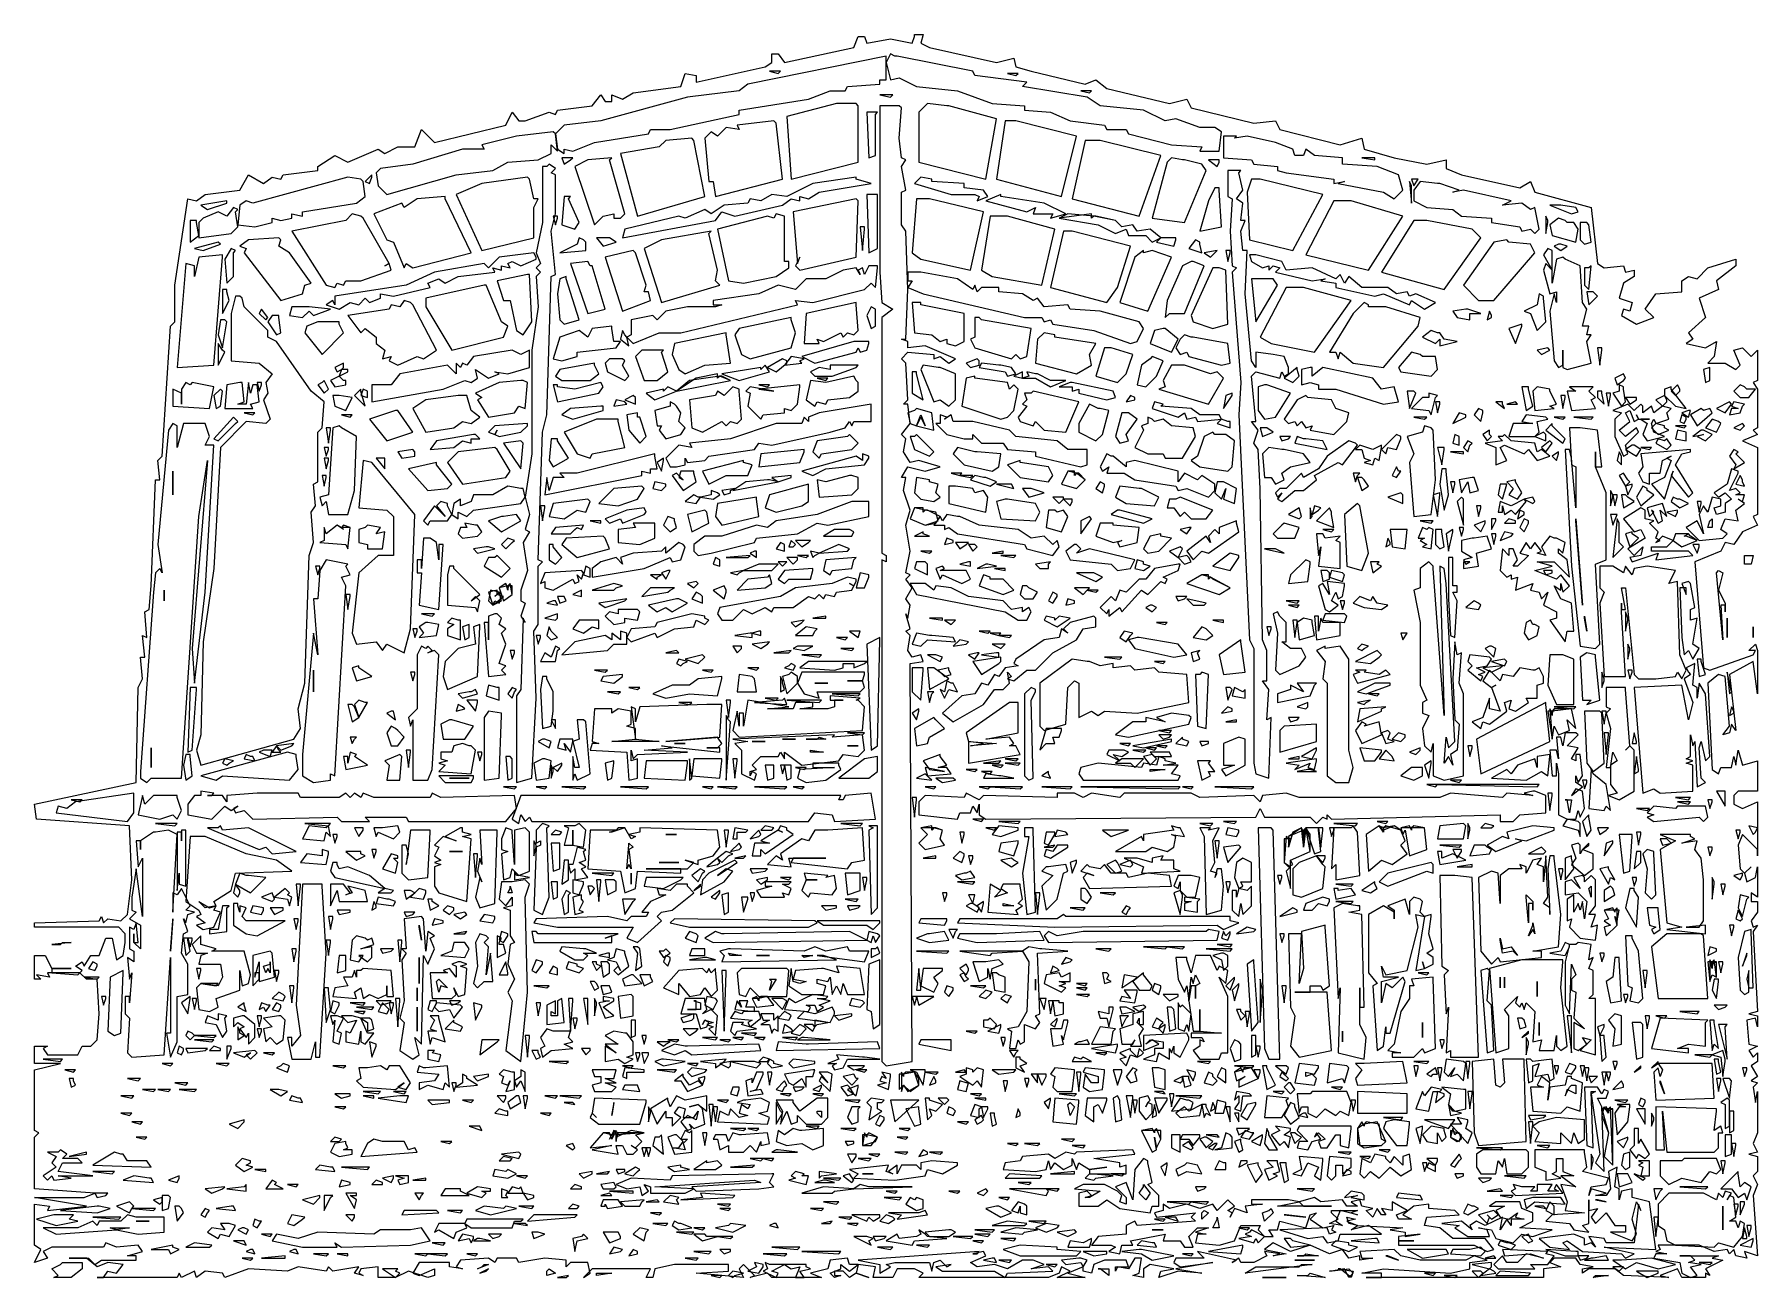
# Model space of a CAD drawing. Extents: x 1 to 798, y 2 to 577.
import ezdxf

# ---------------------------------------------------------------- set-up
doc = ezdxf.new("R2010")
doc.units = 0

msp = doc.modelspace()

# ---------------------------------------------------------------- linework, layer by layer
for p, q in [((380, 571), (382, 576)), ((380, 571), (382, 576)), ((382, 576), (385, 576)), ((382, 576), (385, 576)), ((385, 576), (386, 573)), ((385, 576), (386, 573)), ((386, 573), (397, 575)), ((386, 573), (397, 575)), ((397, 575), (407, 573)), ((397, 575), (407, 573)), ((407, 573), (408, 576)), ((407, 573), (408, 576)), ((408, 577), (412, 577)), ((408, 576), (408, 577)), ((408, 577), (412, 577)), ((408, 576), (408, 577)), ((412, 577), (411, 573)), ((412, 577), (411, 573)), ((395, 567), (331, 554)), ((395, 567), (331, 554)), ((342, 564), (342, 568)), ((342, 568), (345, 568)), ((342, 564), (342, 568)), ((342, 568), (345, 568)), ((345, 568), (348, 564)), ((345, 568), (348, 564)), ((348, 564), (380, 571)), ((348, 564), (380, 571)), ((397, 568), (395, 564)), ((397, 568), (395, 564)), ((395, 566), (395, 567)), ((395, 566), (395, 567)), ((395, 556), (395, 566)), ((395, 556), (395, 566)), ((399, 567), (397, 568)), ((399, 567), (397, 568)), ((400, 567), (399, 567)), ((400, 567), (399, 567)), ((435, 560), (400, 567)), ((435, 560), (400, 567)), ((411, 573), (415, 571)), ((411, 573), (415, 571)), ((415, 571), (446, 564)), ((415, 571), (446, 564)), ((446, 564), (454, 566)), ((446, 564), (454, 566)), ((454, 566), (455, 562)), ((454, 566), (455, 562)), ((300, 553), (302, 559)), ((300, 553), (302, 559)), ((302, 559), (307, 558)), ((302, 559), (307, 558)), ((307, 555), (339, 562)), ((307, 555), (339, 562)), ((307, 558), (307, 555)), ((307, 558), (307, 555)), ((339, 562), (342, 564)), ((339, 562), (342, 564)), ((346, 560), (341, 560)), ((341, 560), (345, 559)), ((346, 560), (341, 560)), ((341, 560), (345, 559)), ((345, 559), (346, 560)), ((345, 559), (346, 560)), ((395, 564), (397, 556)), ((395, 564), (397, 556)), ((436, 558), (435, 560)), ((436, 558), (435, 560)), ((460, 555), (436, 558)), ((460, 555), (436, 558)), ((456, 559), (451, 559)), ((451, 559), (455, 558)), ((456, 559), (451, 559)), ((451, 559), (455, 558)), ((455, 562), (462, 560)), ((455, 562), (462, 560)), ((455, 558), (456, 559)), ((455, 558), (456, 559)), ((462, 560), (487, 554)), ((462, 560), (487, 554)), ((273, 547), (278, 550)), ((273, 547), (278, 550)), ((278, 550), (300, 553)), ((278, 550), (300, 553)), ((327, 551), (303, 548)), ((327, 551), (303, 548)), ((331, 554), (327, 551)), ((331, 554), (327, 551)), ((359, 547), (369, 551)), ((359, 547), (369, 551)), ((369, 551), (376, 551)), ((369, 551), (376, 551)), ((376, 551), (377, 553)), ((376, 551), (377, 553)), ((377, 553), (392, 554)), ((377, 553), (392, 554)), ((392, 554), (392, 556)), ((392, 556), (395, 556)), ((392, 554), (392, 556)), ((392, 556), (395, 556)), ((397, 556), (401, 557)), ((397, 556), (401, 557)), ((401, 557), (409, 553)), ((401, 557), (409, 553)), ((409, 553), (428, 551)), ((409, 553), (428, 551)), ((428, 551), (444, 545)), ((428, 551), (444, 545)), ((458, 553), (460, 555)), ((458, 553), (460, 555)), ((488, 548), (458, 553)), ((488, 548), (458, 553)), ((490, 551), (485, 551)), ((485, 551), (489, 550)), ((490, 551), (485, 551)), ((485, 551), (489, 550)), ((487, 554), (492, 556)), ((487, 554), (492, 556)), ((489, 550), (490, 551)), ((489, 550), (490, 551)), ((492, 556), (497, 552)), ((492, 556), (497, 552)), ((497, 552), (526, 545)), ((497, 552), (526, 545)), ((242, 540), (243, 542)), ((242, 540), (243, 542)), ((243, 542), (259, 544)), ((243, 542), (259, 544)), ((259, 544), (263, 549)), ((259, 544), (263, 549)), ((263, 549), (265, 546)), ((263, 549), (265, 546)), ((303, 548), (263, 537)), ((303, 548), (263, 537)), ((265, 546), (268, 546)), ((265, 546), (268, 546)), ((268, 546), (268, 549)), ((268, 549), (273, 547)), ((268, 546), (268, 549)), ((268, 549), (273, 547)), ((327, 542), (359, 547)), ((327, 542), (359, 547)), ((327, 540), (327, 542)), ((327, 540), (327, 542)), ((372, 545), (349, 539)), ((372, 545), (349, 539)), ((381, 545), (372, 545)), ((381, 545), (372, 545)), ((382, 544), (381, 545)), ((382, 544), (381, 545)), ((382, 518), (382, 544)), ((382, 518), (382, 544)), ((398, 549), (392, 549)), ((392, 549), (397, 548)), ((398, 549), (392, 549)), ((392, 549), (397, 548)), ((401, 544), (392, 544)), ((392, 544), (392, 467)), ((401, 544), (392, 544)), ((392, 544), (392, 467)), ((397, 548), (398, 549)), ((397, 548), (398, 549)), ((402, 543), (401, 544)), ((402, 543), (401, 544)), ((401, 529), (402, 543)), ((401, 529), (402, 543)), ((414, 545), (410, 541)), ((414, 545), (410, 541)), ((423, 544), (414, 545)), ((423, 544), (414, 545)), ((424, 544), (423, 544)), ((424, 544), (423, 544)), ((446, 538), (424, 544)), ((446, 538), (424, 544)), ((444, 545), (459, 544)), ((444, 545), (459, 544)), ((459, 544), (459, 542)), ((459, 544), (459, 542)), ((459, 542), (471, 541)), ((459, 542), (471, 541)), ((494, 544), (488, 548)), ((494, 544), (488, 548)), ((514, 542), (494, 544)), ((514, 542), (494, 544)), ((524, 537), (514, 542)), ((524, 537), (514, 542)), ((526, 545), (534, 547)), ((526, 545), (534, 547)), ((534, 547), (536, 543)), ((534, 547), (536, 543)), ((536, 543), (565, 536)), ((536, 543), (565, 536)), ((186, 527), (219, 535)), ((186, 527), (219, 535)), ((219, 535), (222, 541)), ((219, 535), (222, 541)), ((222, 541), (225, 537)), ((222, 541), (225, 537)), ((225, 537), (228, 537)), ((225, 537), (228, 537)), ((228, 537), (239, 541)), ((228, 537), (239, 541)), ((239, 541), (242, 540)), ((239, 541), (242, 540)), ((246, 535), (242, 531)), ((246, 535), (242, 531)), ((263, 537), (246, 535)), ((263, 537), (246, 535)), ((295, 533), (327, 540)), ((295, 533), (327, 540)), ((321, 534), (317, 530)), ((321, 534), (317, 530)), ((327, 533), (321, 534)), ((327, 533), (321, 534)), ((343, 537), (326, 535)), ((343, 537), (326, 535)), ((326, 535), (327, 533)), ((326, 535), (327, 533)), ((344, 536), (343, 537)), ((344, 536), (343, 537)), ((347, 510), (344, 536)), ((347, 510), (344, 536)), ((349, 539), (351, 510)), ((349, 539), (351, 510)), ((391, 541), (386, 541)), ((386, 541), (387, 520)), ((391, 541), (386, 541)), ((386, 541), (387, 520)), ((390, 540), (391, 541)), ((390, 540), (391, 541)), ((390, 521), (390, 540)), ((390, 521), (390, 540)), ((410, 541), (410, 518)), ((410, 541), (410, 518)), ((441, 510), (446, 538)), ((441, 510), (446, 538)), ((450, 537), (446, 510)), ((450, 537), (446, 510)), ((454, 537), (450, 537)), ((454, 537), (450, 537)), ((455, 537), (454, 537)), ((455, 537), (454, 537)), ((483, 530), (455, 537)), ((483, 530), (455, 537)), ((471, 541), (480, 537)), ((471, 541), (480, 537)), ((480, 537), (496, 535)), ((480, 537), (496, 535)), ((496, 535), (497, 533)), ((496, 535), (497, 533)), ((529, 538), (524, 537)), ((529, 538), (524, 537)), ((540, 534), (529, 538)), ((540, 534), (529, 538)), ((547, 534), (540, 534)), ((547, 534), (540, 534)), ((550, 532), (547, 534)), ((550, 532), (547, 534)), ((565, 536), (575, 537)), ((565, 536), (575, 537)), ((575, 537), (577, 533)), ((575, 537), (577, 533)), ((177, 525), (180, 533)), ((177, 525), (180, 533)), ((180, 533), (186, 527)), ((180, 533), (186, 527)), ((224, 530), (208, 526)), ((224, 530), (208, 526)), ((241, 532), (224, 530)), ((241, 532), (224, 530)), ((242, 531), (241, 532)), ((242, 531), (241, 532)), ((242, 531), (243, 524)), ((243, 523), (242, 531)), ((242, 531), (243, 524)), ((243, 523), (242, 531)), ((250, 523), (260, 527)), ((250, 523), (260, 527)), ((260, 527), (285, 531)), ((260, 527), (285, 531)), ((285, 531), (286, 533)), ((285, 531), (286, 533)), ((286, 533), (295, 533)), ((286, 533), (295, 533)), ((293, 528), (290, 525)), ((293, 528), (290, 525)), ((305, 529), (293, 528)), ((305, 529), (293, 528)), ((306, 528), (305, 529)), ((306, 528), (305, 529)), ((311, 502), (306, 528)), ((311, 502), (306, 528)), ((314, 532), (311, 529)), ((314, 532), (311, 529)), ((311, 529), (313, 509)), ((311, 529), (313, 509)), ((317, 530), (314, 532)), ((317, 530), (314, 532)), ((402, 520), (401, 529)), ((402, 520), (401, 529)), ((476, 502), (483, 530)), ((476, 502), (483, 530)), ((487, 528), (481, 501)), ((487, 528), (481, 501)), ((493, 528), (487, 528)), ((493, 528), (487, 528)), ((494, 528), (493, 528)), ((494, 528), (493, 528)), ((522, 521), (494, 528)), ((522, 521), (494, 528)), ((497, 533), (506, 533)), ((497, 533), (506, 533)), ((506, 533), (507, 531)), ((506, 533), (507, 531)), ((507, 531), (527, 526)), ((507, 531), (527, 526)), ((549, 523), (550, 532)), ((549, 523), (550, 532)), ((557, 530), (551, 530)), ((551, 530), (551, 520)), ((557, 530), (551, 530)), ((551, 530), (551, 520)), ((562, 530), (556, 529)), ((556, 529), (557, 530)), ((562, 530), (556, 529)), ((556, 529), (557, 530)), ((575, 527), (562, 530)), ((575, 527), (562, 530)), ((583, 524), (575, 527)), ((583, 524), (575, 527)), ((577, 533), (605, 526)), ((577, 533), (605, 526)), ((605, 526), (615, 529)), ((605, 526), (615, 529)), ((615, 529), (616, 524)), ((615, 529), (616, 524)), ((132, 516), (140, 521)), ((132, 516), (140, 521)), ((140, 521), (146, 518)), ((140, 521), (146, 518)), ((146, 518), (160, 524)), ((146, 518), (160, 524)), ((160, 524), (163, 522)), ((160, 524), (163, 522)), ((163, 522), (169, 525)), ((163, 522), (169, 525)), ((169, 525), (177, 525)), ((169, 525), (177, 525)), ((199, 524), (176, 517)), ((199, 524), (176, 517)), ((209, 524), (199, 524)), ((209, 524), (199, 524)), ((208, 526), (209, 524)), ((208, 526), (209, 524)), ((220, 518), (234, 519)), ((220, 518), (234, 519)), ((234, 519), (240, 522)), ((234, 519), (240, 522)), ((240, 522), (240, 526)), ((240, 526), (243, 523)), ((240, 522), (240, 526)), ((240, 526), (243, 523)), ((243, 524), (246, 522)), ((243, 524), (246, 522)), ((250, 520), (245, 520)), ((245, 520), (246, 517)), ((250, 520), (245, 520)), ((245, 520), (246, 517)), ((246, 522), (246, 524)), ((246, 524), (250, 523)), ((246, 522), (246, 524)), ((246, 524), (250, 523)), ((246, 517), (249, 519)), ((246, 517), (249, 519)), ((249, 519), (250, 520)), ((249, 519), (250, 520)), ((257, 519), (251, 516)), ((257, 519), (251, 516)), ((268, 520), (257, 519)), ((268, 520), (257, 519)), ((267, 519), (268, 520)), ((267, 519), (268, 520)), ((274, 494), (267, 519)), ((274, 494), (267, 519)), ((290, 525), (272, 522)), ((290, 525), (272, 522)), ((272, 522), (280, 493)), ((272, 522), (280, 493)), ((387, 520), (390, 521)), ((387, 520), (390, 521)), ((404, 519), (402, 520)), ((404, 519), (402, 520)), ((402, 516), (404, 519)), ((402, 516), (404, 519)), ((512, 493), (522, 521)), ((512, 493), (522, 521)), ((527, 520), (525, 518)), ((527, 520), (525, 518)), ((527, 526), (541, 525)), ((527, 526), (541, 525)), ((532, 519), (527, 520)), ((532, 519), (527, 520)), ((533, 519), (532, 519)), ((533, 519), (532, 519)), ((541, 517), (533, 519)), ((541, 517), (533, 519)), ((541, 525), (540, 523)), ((541, 525), (540, 523)), ((540, 523), (549, 523)), ((540, 523), (549, 523)), ((549, 519), (544, 519)), ((544, 519), (548, 516)), ((549, 519), (544, 519)), ((544, 519), (548, 516)), ((549, 518), (549, 519)), ((549, 518), (549, 519)), ((551, 520), (564, 519)), ((551, 520), (564, 519)), ((564, 519), (565, 517)), ((564, 519), (565, 517)), ((584, 521), (583, 524)), ((584, 521), (583, 524)), ((588, 521), (584, 521)), ((588, 521), (584, 521)), ((589, 524), (588, 521)), ((589, 524), (588, 521)), ((593, 521), (589, 524)), ((593, 521), (589, 524)), ((606, 520), (593, 521)), ((606, 520), (593, 521)), ((606, 517), (606, 520)), ((606, 517), (606, 520)), ((621, 520), (615, 520)), ((615, 520), (621, 519)), ((621, 520), (615, 520)), ((615, 520), (621, 519)), ((616, 524), (630, 520)), ((616, 524), (630, 520)), ((621, 519), (621, 520)), ((621, 519), (621, 520)), ((630, 520), (645, 517)), ((630, 520), (645, 517)), ((645, 517), (654, 519)), ((645, 517), (654, 519)), ((654, 519), (654, 515)), ((654, 519), (654, 515)), ((96, 505), (100, 512)), ((96, 505), (100, 512)), ((100, 512), (107, 508)), ((100, 512), (107, 508)), ((146, 511), (102, 499)), ((146, 511), (102, 499)), ((107, 508), (111, 511)), ((107, 508), (111, 511)), ((111, 511), (115, 510)), ((111, 511), (115, 510)), ((115, 510), (116, 512)), ((115, 510), (116, 512)), ((116, 512), (132, 514)), ((116, 512), (132, 514)), ((132, 514), (132, 516)), ((132, 514), (132, 516)), ((152, 510), (146, 511)), ((152, 510), (146, 511)), ((157, 512), (154, 509)), ((157, 512), (154, 509)), ((156, 508), (157, 511)), ((156, 508), (157, 511)), ((157, 511), (157, 512)), ((157, 511), (157, 512)), ((161, 515), (159, 513)), ((161, 515), (159, 513)), ((159, 513), (160, 507)), ((159, 513), (160, 507)), ((176, 517), (161, 515)), ((176, 517), (161, 515)), ((164, 503), (196, 512)), ((164, 503), (196, 512)), ((196, 512), (213, 514)), ((196, 512), (213, 514)), ((229, 511), (208, 508)), ((229, 511), (208, 508)), ((213, 514), (220, 518)), ((213, 514), (220, 518)), ((230, 510), (229, 511)), ((230, 510), (229, 511)), ((238, 516), (236, 516)), ((236, 516), (236, 490)), ((238, 516), (236, 516)), ((236, 516), (236, 490)), ((239, 517), (238, 516)), ((239, 517), (238, 516)), ((242, 515), (239, 517)), ((242, 515), (239, 517)), ((240, 513), (242, 515)), ((240, 513), (242, 515)), ((242, 512), (240, 513)), ((242, 512), (240, 513)), ((242, 494), (242, 512)), ((242, 494), (242, 512)), ((251, 516), (260, 489)), ((251, 516), (260, 489)), ((351, 510), (382, 518)), ((351, 510), (382, 518)), ((381, 511), (361, 508)), ((381, 511), (361, 508)), ((381, 510), (381, 511)), ((381, 510), (381, 511)), ((404, 505), (402, 516)), ((404, 505), (402, 516)), ((411, 511), (408, 508)), ((411, 511), (408, 508)), ((410, 518), (441, 510)), ((410, 518), (441, 510)), ((416, 510), (411, 511)), ((416, 510), (411, 511)), ((525, 518), (518, 492)), ((525, 518), (518, 492)), ((533, 490), (543, 514)), ((533, 490), (543, 514)), ((543, 514), (541, 517)), ((543, 514), (541, 517)), ((548, 516), (549, 518)), ((548, 516), (549, 518)), ((559, 514), (553, 514)), ((553, 514), (553, 502)), ((559, 514), (553, 514)), ((553, 514), (553, 502)), ((558, 513), (559, 514)), ((558, 513), (559, 514)), ((560, 505), (558, 513)), ((560, 505), (558, 513)), ((565, 517), (576, 516)), ((565, 517), (576, 516)), ((576, 516), (576, 514)), ((576, 516), (576, 514)), ((576, 514), (580, 513)), ((576, 514), (580, 513)), ((580, 513), (602, 510)), ((580, 513), (602, 510)), ((622, 516), (606, 517)), ((622, 516), (606, 517)), ((632, 512), (622, 516)), ((632, 512), (622, 516)), ((634, 505), (632, 512)), ((634, 505), (632, 512)), ((654, 515), (661, 512)), ((654, 515), (661, 512)), ((661, 512), (688, 506)), ((661, 512), (688, 506)), ((76, 500), (80, 503)), ((76, 500), (80, 503)), ((80, 503), (96, 505)), ((80, 503), (96, 505)), ((153, 509), (152, 510)), ((153, 509), (152, 510)), ((154, 502), (153, 509)), ((154, 502), (153, 509)), ((154, 509), (156, 508)), ((154, 509), (156, 508)), ((160, 507), (164, 503)), ((160, 507), (164, 503)), ((208, 508), (196, 503)), ((208, 508), (196, 503)), ((196, 503), (208, 477)), ((196, 503), (208, 477)), ((232, 501), (230, 510)), ((232, 501), (230, 510)), ((313, 509), (315, 509)), ((313, 509), (315, 509)), ((315, 509), (316, 502)), ((315, 509), (316, 502)), ((316, 502), (347, 510)), ((316, 502), (347, 510)), ((342, 503), (337, 500)), ((342, 503), (337, 500)), ((349, 502), (342, 503)), ((349, 502), (342, 503)), ((361, 508), (349, 502)), ((361, 508), (349, 502)), ((359, 501), (364, 504)), ((359, 501), (364, 504)), ((364, 504), (388, 508)), ((364, 504), (388, 508)), ((388, 508), (381, 510)), ((388, 508), (381, 510)), ((391, 503), (386, 503)), ((386, 503), (387, 476)), ((391, 503), (386, 503)), ((386, 503), (387, 476)), ((391, 502), (391, 503)), ((391, 502), (391, 503)), ((402, 504), (404, 505)), ((402, 504), (404, 505)), ((402, 489), (402, 504)), ((402, 489), (402, 504)), ((408, 508), (425, 503)), ((408, 508), (425, 503)), ((416, 509), (416, 510)), ((416, 509), (416, 510)), ((431, 508), (416, 509)), ((431, 508), (416, 509)), ((425, 503), (436, 503)), ((425, 503), (436, 503)), ((431, 506), (431, 508)), ((431, 506), (431, 508)), ((440, 505), (431, 506)), ((440, 505), (431, 506)), ((436, 503), (438, 502)), ((436, 503), (438, 502)), ((442, 502), (440, 505)), ((442, 502), (440, 505)), ((448, 503), (441, 500)), ((448, 503), (441, 500)), ((446, 510), (476, 502)), ((446, 510), (476, 502)), ((448, 502), (448, 503)), ((448, 502), (448, 503)), ((547, 506), (544, 500)), ((547, 506), (544, 500)), ((549, 506), (547, 506)), ((549, 506), (547, 506)), ((549, 505), (549, 506)), ((549, 505), (549, 506)), ((550, 488), (549, 505)), ((550, 488), (549, 505)), ((557, 501), (560, 505)), ((557, 501), (560, 505)), ((564, 510), (562, 504)), ((564, 510), (562, 504)), ((562, 504), (563, 482)), ((562, 504), (563, 482)), ((567, 510), (564, 510)), ((567, 510), (564, 510)), ((568, 510), (567, 510)), ((568, 510), (567, 510)), ((597, 503), (568, 510)), ((597, 503), (568, 510)), ((583, 477), (597, 503)), ((583, 477), (597, 503)), ((602, 510), (602, 508)), ((602, 510), (602, 508)), ((602, 508), (607, 509)), ((602, 508), (607, 509)), ((607, 509), (604, 508)), ((607, 509), (604, 508)), ((604, 508), (625, 504)), ((604, 508), (625, 504)), ((625, 504), (630, 501)), ((625, 504), (630, 501)), ((630, 501), (634, 505)), ((630, 501), (634, 505)), ((638, 507), (637, 509)), ((637, 509), (638, 499)), ((638, 507), (637, 509)), ((637, 509), (638, 499)), ((640, 510), (638, 510)), ((638, 510), (639, 507)), ((640, 510), (638, 510)), ((638, 510), (639, 507)), ((638, 506), (638, 507)), ((638, 506), (638, 507)), ((638, 499), (638, 506)), ((638, 499), (638, 506)), ((639, 507), (641, 510)), ((639, 507), (641, 510)), ((642, 509), (639, 505)), ((642, 509), (639, 505)), ((639, 505), (639, 500)), ((639, 505), (639, 500)), ((641, 510), (640, 510)), ((641, 510), (640, 510)), ((650, 508), (642, 509)), ((650, 508), (642, 509)), ((651, 508), (650, 508)), ((651, 508), (650, 508)), ((660, 505), (651, 508)), ((660, 505), (651, 508)), ((662, 505), (657, 504)), ((657, 504), (660, 505)), ((662, 505), (657, 504)), ((657, 504), (660, 505)), ((684, 500), (662, 505)), ((684, 500), (662, 505)), ((688, 506), (693, 509)), ((688, 506), (693, 509)), ((693, 509), (695, 504)), ((693, 509), (695, 504)), ((695, 504), (721, 497)), ((695, 504), (721, 497)), ((66, 461), (72, 501)), ((66, 461), (72, 501)), ((72, 501), (76, 500)), ((72, 501), (76, 500)), ((90, 500), (78, 498)), ((90, 500), (78, 498)), ((78, 498), (81, 496)), ((78, 498), (81, 496)), ((86, 495), (79, 492)), ((86, 495), (79, 492)), ((81, 496), (90, 499)), ((81, 496), (90, 499)), ((90, 493), (86, 495)), ((90, 493), (86, 495)), ((90, 499), (90, 500)), ((90, 499), (90, 500)), ((93, 497), (90, 493)), ((93, 497), (90, 493)), ((95, 496), (93, 497)), ((95, 496), (93, 497)), ((94, 495), (95, 496)), ((94, 495), (95, 496)), ((95, 488), (94, 495)), ((95, 488), (94, 495)), ((96, 498), (95, 489)), ((96, 498), (95, 489)), ((99, 500), (96, 498)), ((99, 500), (96, 498)), ((102, 499), (99, 500)), ((102, 499), (99, 500)), ((125, 495), (150, 499)), ((125, 495), (150, 499)), ((125, 493), (125, 495)), ((125, 493), (125, 495)), ((150, 499), (154, 502)), ((150, 499), (154, 502)), ((171, 499), (158, 494)), ((171, 499), (158, 494)), ((172, 497), (171, 499)), ((172, 497), (171, 499)), ((178, 501), (172, 497)), ((178, 501), (172, 497)), ((191, 502), (178, 501)), ((191, 502), (178, 501)), ((191, 501), (191, 502)), ((191, 501), (191, 502)), ((203, 476), (191, 501)), ((203, 476), (191, 501)), ((232, 497), (234, 501)), ((234, 501), (232, 501)), ((232, 497), (234, 501)), ((234, 501), (232, 501)), ((232, 483), (232, 497)), ((232, 483), (232, 497)), ((246, 502), (245, 489)), ((246, 502), (245, 489)), ((249, 502), (246, 502)), ((249, 502), (246, 502)), ((248, 501), (249, 502)), ((248, 501), (249, 502)), ((253, 490), (248, 501)), ((253, 490), (248, 501)), ((280, 493), (311, 502)), ((280, 493), (311, 502)), ((311, 496), (302, 492)), ((311, 496), (302, 492)), ((314, 494), (311, 496)), ((314, 494), (311, 496)), ((320, 498), (314, 494)), ((320, 498), (314, 494)), ((316, 491), (319, 495)), ((316, 491), (319, 495)), ((319, 495), (325, 493)), ((319, 495), (325, 493)), ((331, 499), (320, 498)), ((331, 499), (320, 498)), ((325, 493), (347, 498)), ((325, 493), (347, 498)), ((332, 501), (331, 499)), ((332, 501), (331, 499)), ((337, 500), (332, 501)), ((337, 500), (332, 501)), ((347, 498), (351, 501)), ((347, 498), (351, 501)), ((351, 501), (355, 500)), ((351, 501), (355, 500)), ((381, 501), (352, 495)), ((381, 501), (352, 495)), ((352, 495), (354, 471)), ((352, 495), (354, 471)), ((355, 500), (355, 502)), ((355, 502), (359, 501)), ((355, 500), (355, 502)), ((355, 502), (359, 501)), ((382, 500), (381, 501)), ((382, 500), (381, 501)), ((381, 474), (382, 500)), ((381, 474), (382, 500)), ((391, 478), (391, 502)), ((391, 478), (391, 502)), ((409, 501), (407, 476)), ((409, 501), (407, 476)), ((414, 501), (409, 501)), ((414, 501), (409, 501)), ((415, 501), (414, 501)), ((415, 501), (414, 501)), ((440, 495), (415, 501)), ((440, 495), (415, 501)), ((434, 468), (440, 495)), ((434, 468), (440, 495)), ((438, 502), (437, 500)), ((437, 500), (442, 502)), ((438, 502), (437, 500)), ((437, 500), (442, 502)), ((441, 500), (460, 495)), ((441, 500), (460, 495)), ((468, 499), (448, 502)), ((468, 499), (448, 502)), ((460, 495), (464, 497)), ((460, 495), (464, 497)), ((464, 497), (463, 494)), ((464, 497), (463, 494)), ((478, 494), (468, 499)), ((478, 494), (468, 499)), ((481, 501), (512, 493)), ((481, 501), (512, 493)), ((544, 500), (540, 486)), ((544, 500), (540, 486)), ((553, 502), (555, 501)), ((553, 502), (555, 501)), ((555, 501), (554, 486)), ((555, 501), (554, 486)), ((560, 499), (557, 501)), ((560, 499), (557, 501)), ((559, 491), (560, 499)), ((559, 491), (560, 499)), ((602, 500), (589, 475)), ((602, 500), (589, 475)), ((609, 500), (602, 500)), ((609, 500), (602, 500)), ((610, 500), (609, 500)), ((610, 500), (609, 500)), ((634, 493), (610, 500)), ((634, 493), (610, 500)), ((639, 500), (645, 497)), ((639, 500), (645, 497)), ((645, 497), (657, 496)), ((645, 497), (657, 496)), ((657, 496), (661, 493)), ((657, 496), (661, 493)), ((680, 498), (684, 500)), ((680, 498), (684, 500)), ((689, 499), (680, 498)), ((689, 499), (680, 498)), ((693, 496), (689, 499)), ((693, 496), (689, 499)), ((695, 497), (693, 496)), ((695, 497), (693, 496)), ((697, 487), (695, 497)), ((697, 487), (695, 497)), ((706, 498), (702, 498)), ((702, 498), (712, 494)), ((706, 498), (702, 498)), ((702, 498), (712, 494)), ((707, 498), (706, 498)), ((707, 498), (706, 498)), ((714, 497), (707, 498)), ((714, 497), (707, 498)), ((712, 494), (715, 495)), ((712, 494), (715, 495)), ((715, 495), (714, 497)), ((715, 495), (714, 497)), ((721, 497), (724, 471)), ((721, 497), (724, 471)), ((76, 491), (73, 491)), ((73, 491), (73, 481)), ((76, 491), (73, 491)), ((73, 491), (73, 481)), ((76, 490), (76, 491)), ((76, 490), (76, 491)), ((77, 484), (76, 490)), ((77, 484), (76, 490)), ((79, 492), (77, 490)), ((79, 492), (77, 490)), ((77, 490), (77, 483)), ((77, 490), (77, 483)), ((92, 485), (95, 488)), ((92, 485), (95, 488)), ((95, 489), (103, 488)), ((95, 489), (103, 488)), ((103, 488), (111, 490)), ((103, 488), (111, 490)), ((111, 490), (111, 492)), ((111, 492), (115, 491)), ((111, 490), (111, 492)), ((111, 492), (115, 491)), ((115, 491), (120, 492)), ((115, 491), (120, 492)), ((120, 492), (120, 494)), ((120, 494), (125, 493)), ((120, 492), (120, 494)), ((120, 494), (125, 493)), ((145, 491), (120, 486)), ((145, 491), (120, 486)), ((148, 494), (145, 491)), ((148, 494), (145, 491)), ((152, 493), (148, 494)), ((152, 493), (148, 494)), ((153, 492), (152, 493)), ((153, 492), (152, 493)), ((165, 471), (153, 492)), ((165, 471), (153, 492)), ((158, 494), (164, 482)), ((158, 494), (164, 482)), ((236, 490), (233, 476)), ((236, 490), (233, 476)), ((240, 486), (242, 494)), ((240, 486), (242, 494)), ((243, 493), (241, 493)), ((241, 493), (242, 489)), ((243, 493), (241, 493)), ((241, 493), (242, 489)), ((242, 489), (243, 492)), ((242, 489), (243, 492)), ((243, 492), (243, 493)), ((243, 492), (243, 493)), ((245, 489), (251, 487)), ((245, 489), (251, 487)), ((251, 487), (253, 490)), ((251, 487), (253, 490)), ((260, 489), (264, 493)), ((260, 489), (264, 493)), ((264, 493), (269, 494)), ((264, 493), (269, 494)), ((269, 494), (269, 492)), ((269, 494), (269, 492)), ((269, 492), (272, 492)), ((269, 492), (272, 492)), ((272, 492), (274, 494)), ((272, 492), (274, 494)), ((273, 483), (316, 491)), ((273, 483), (316, 491)), ((274, 487), (273, 483)), ((274, 487), (273, 483)), ((299, 493), (274, 487)), ((299, 493), (274, 487)), ((302, 492), (299, 493)), ((302, 492), (299, 493)), ((340, 493), (317, 487)), ((340, 493), (317, 487)), ((317, 487), (322, 463)), ((317, 487), (322, 463)), ((343, 492), (340, 493)), ((343, 492), (340, 493)), ((344, 494), (343, 492)), ((344, 494), (343, 492)), ((348, 493), (344, 494)), ((348, 493), (344, 494)), ((348, 492), (348, 493)), ((348, 492), (348, 493)), ((348, 472), (348, 492)), ((348, 472), (348, 492)), ((385, 488), (383, 488)), ((383, 488), (384, 477)), ((385, 488), (383, 488)), ((383, 488), (384, 477)), ((384, 477), (385, 487)), ((384, 477), (385, 487)), ((385, 487), (385, 488)), ((385, 487), (385, 488)), ((404, 486), (402, 489)), ((404, 486), (402, 489)), ((443, 493), (439, 468)), ((443, 493), (439, 468)), ((450, 493), (443, 493)), ((450, 493), (443, 493)), ((451, 493), (450, 493)), ((451, 493), (450, 493)), ((473, 487), (451, 493)), ((473, 487), (451, 493)), ((463, 494), (472, 494)), ((463, 494), (472, 494)), ((467, 461), (473, 487)), ((467, 461), (473, 487)), ((472, 494), (471, 492)), ((471, 492), (478, 494)), ((472, 494), (471, 492)), ((471, 492), (478, 494)), ((479, 494), (475, 492)), ((490, 494), (475, 492)), ((479, 494), (475, 492)), ((490, 494), (475, 492)), ((475, 492), (493, 489)), ((475, 492), (493, 489)), ((475, 492), (493, 489)), ((475, 492), (493, 489)), ((491, 493), (479, 494)), ((491, 493), (479, 494)), ((490, 492), (490, 494)), ((490, 492), (490, 494)), ((491, 493), (490, 492)), ((491, 493), (490, 492)), ((492, 493), (491, 493)), ((501, 491), (491, 493)), ((492, 493), (491, 493)), ((501, 491), (491, 493)), ((501, 491), (492, 493)), ((501, 491), (492, 493)), ((493, 489), (501, 485)), ((493, 489), (501, 485)), ((493, 489), (501, 485)), ((493, 489), (501, 485)), ((504, 488), (501, 491)), ((504, 488), (501, 491)), ((504, 488), (501, 491)), ((504, 488), (501, 491)), ((501, 485), (506, 487)), ((501, 485), (506, 487)), ((501, 485), (506, 487)), ((501, 485), (506, 487)), ((509, 489), (504, 488)), ((509, 489), (504, 488)), ((509, 489), (504, 488)), ((509, 489), (504, 488)), ((506, 487), (507, 484)), ((506, 487), (507, 484)), ((506, 487), (507, 484)), ((506, 487), (507, 484)), ((511, 486), (509, 489)), ((511, 486), (509, 489)), ((511, 486), (509, 489)), ((511, 486), (509, 489)), ((517, 487), (511, 486)), ((517, 487), (511, 486)), ((517, 487), (511, 486)), ((517, 487), (511, 486)), ((522, 483), (517, 487)), ((522, 483), (517, 487)), ((522, 483), (517, 487)), ((522, 483), (517, 487)), ((518, 492), (533, 490)), ((518, 492), (533, 490)), ((540, 486), (550, 488)), ((540, 486), (550, 488)), ((559, 486), (561, 491)), ((561, 491), (559, 491)), ((559, 486), (561, 491)), ((561, 491), (559, 491)), ((618, 468), (634, 493)), ((618, 468), (634, 493)), ((639, 491), (624, 467)), ((639, 491), (624, 467)), ((644, 491), (639, 491)), ((644, 491), (639, 491)), ((645, 491), (644, 491)), ((645, 491), (644, 491)), ((666, 487), (645, 491)), ((666, 487), (645, 491)), ((661, 493), (675, 492)), ((661, 493), (675, 492)), ((670, 483), (666, 487)), ((670, 483), (666, 487)), ((675, 492), (675, 490)), ((675, 492), (675, 490)), ((675, 490), (688, 488)), ((675, 490), (688, 488)), ((688, 488), (689, 486)), ((688, 488), (689, 486)), ((689, 486), (693, 487)), ((689, 486), (693, 487)), ((693, 487), (695, 485)), ((693, 487), (695, 485)), ((695, 485), (697, 487)), ((695, 485), (697, 487)), ((701, 491), (700, 493)), ((700, 493), (700, 485)), ((701, 491), (700, 493)), ((700, 493), (700, 485)), ((700, 485), (701, 490)), ((700, 485), (701, 490)), ((701, 490), (701, 491)), ((701, 490), (701, 491)), ((706, 492), (702, 489)), ((706, 492), (702, 489)), ((702, 489), (703, 484)), ((702, 489), (703, 484)), ((709, 491), (706, 492)), ((709, 491), (706, 492)), ((710, 490), (709, 491)), ((710, 490), (709, 491)), ((713, 490), (710, 490)), ((713, 490), (710, 490)), ((715, 487), (713, 490)), ((715, 487), (713, 490)), ((714, 481), (715, 487)), ((714, 481), (715, 487)), ((719, 490), (716, 490)), ((716, 490), (716, 482)), ((719, 490), (716, 490)), ((716, 490), (716, 482)), ((720, 489), (719, 490)), ((720, 489), (719, 490)), ((721, 481), (720, 489)), ((721, 481), (720, 489)), ((73, 481), (77, 484)), ((73, 481), (77, 484)), ((86, 481), (75, 478)), ((86, 481), (75, 478)), ((77, 483), (92, 485)), ((77, 483), (92, 485)), ((79, 477), (87, 480)), ((79, 477), (87, 480)), ((87, 480), (86, 481)), ((87, 480), (86, 481)), ((100, 482), (96, 479)), ((100, 482), (96, 479)), ((96, 479), (99, 478)), ((96, 479), (99, 478)), ((114, 483), (100, 482)), ((114, 483), (100, 482)), ((115, 482), (114, 483)), ((115, 482), (114, 483)), ((114, 479), (115, 482)), ((114, 479), (115, 482)), ((119, 476), (114, 479)), ((119, 476), (114, 479)), ((120, 486), (136, 461)), ((120, 486), (136, 461)), ((164, 482), (167, 481)), ((164, 482), (167, 481)), ((167, 481), (172, 469)), ((167, 481), (172, 469)), ((208, 477), (232, 483)), ((208, 477), (232, 483)), ((242, 466), (240, 486)), ((242, 466), (240, 486)), ((252, 480), (244, 476)), ((252, 480), (244, 476)), ((253, 483), (252, 480)), ((253, 483), (252, 480)), ((255, 482), (253, 483)), ((255, 482), (253, 483)), ((256, 481), (255, 482)), ((256, 481), (255, 482)), ((256, 477), (256, 481)), ((256, 477), (256, 481)), ((266, 483), (261, 483)), ((261, 483), (264, 479)), ((266, 483), (261, 483)), ((261, 483), (264, 479)), ((264, 479), (270, 481)), ((264, 479), (270, 481)), ((267, 483), (266, 483)), ((267, 483), (266, 483)), ((270, 481), (267, 483)), ((270, 481), (267, 483)), ((291, 482), (283, 478)), ((291, 482), (283, 478)), ((314, 486), (291, 482)), ((314, 486), (291, 482)), ((313, 485), (314, 486)), ((313, 485), (314, 486)), ((317, 468), (313, 485)), ((317, 468), (313, 485)), ((405, 459), (404, 486)), ((405, 459), (404, 486)), ((477, 486), (471, 460)), ((477, 486), (471, 460)), ((480, 486), (477, 486)), ((480, 486), (477, 486)), ((481, 486), (480, 486)), ((481, 486), (480, 486)), ((508, 479), (481, 486)), ((508, 479), (481, 486)), ((502, 460), (508, 479)), ((502, 460), (508, 479)), ((507, 484), (515, 484)), ((507, 484), (515, 484)), ((507, 484), (515, 484)), ((507, 484), (515, 484)), ((515, 484), (518, 481)), ((515, 484), (518, 481)), ((515, 484), (518, 481)), ((515, 484), (518, 481)), ((518, 481), (522, 483)), ((518, 481), (522, 483)), ((518, 481), (522, 483)), ((518, 481), (522, 483)), ((522, 483), (520, 481)), ((522, 483), (520, 481)), ((520, 481), (528, 479)), ((520, 481), (528, 479)), ((529, 483), (522, 483)), ((529, 483), (522, 483)), ((528, 479), (529, 482)), ((528, 479), (529, 482)), ((529, 482), (529, 483)), ((529, 482), (529, 483)), ((538, 482), (535, 478)), ((538, 482), (535, 478)), ((540, 481), (538, 482)), ((540, 481), (538, 482)), ((540, 480), (540, 481)), ((540, 480), (540, 481)), ((541, 476), (540, 480)), ((541, 476), (540, 480)), ((554, 486), (555, 470)), ((554, 486), (555, 470)), ((560, 477), (559, 486)), ((560, 477), (559, 486)), ((563, 482), (583, 477)), ((563, 482), (583, 477)), ((653, 459), (670, 483)), ((653, 459), (670, 483)), ((676, 481), (662, 461)), ((676, 481), (662, 461)), ((682, 482), (676, 481)), ((682, 482), (676, 481)), ((683, 481), (682, 482)), ((683, 481), (682, 482)), ((693, 480), (683, 481)), ((693, 480), (683, 481)), ((695, 476), (693, 480)), ((695, 476), (693, 480)), ((703, 484), (714, 481)), ((703, 484), (714, 481)), ((706, 480), (704, 479)), ((706, 480), (704, 479)), ((704, 479), (707, 477)), ((704, 479), (707, 477)), ((707, 480), (706, 480)), ((707, 480), (706, 480)), ((710, 479), (707, 480)), ((710, 479), (707, 480)), ((707, 477), (710, 479)), ((707, 477), (710, 479)), ((716, 482), (718, 480)), ((716, 482), (718, 480)), ((718, 480), (721, 481)), ((718, 480), (721, 481)), ((71, 471), (67, 423)), ((71, 471), (67, 423)), ((75, 470), (71, 471)), ((75, 470), (71, 471)), ((75, 478), (79, 477)), ((75, 478), (79, 477)), ((77, 474), (75, 465)), ((77, 474), (75, 465)), ((88, 475), (77, 474)), ((88, 475), (77, 474)), ((84, 424), (88, 474)), ((84, 424), (88, 474)), ((88, 474), (88, 475)), ((88, 474), (88, 475)), ((92, 478), (89, 473)), ((92, 478), (89, 473)), ((89, 473), (90, 462)), ((89, 473), (90, 462)), ((94, 477), (92, 478)), ((94, 477), (92, 478)), ((93, 476), (94, 477)), ((93, 476), (94, 477)), ((93, 465), (93, 476)), ((93, 465), (93, 476)), ((99, 478), (98, 476)), ((99, 478), (98, 476)), ((98, 476), (115, 454)), ((98, 476), (115, 454)), ((129, 462), (119, 476)), ((129, 462), (119, 476)), ((165, 471), (163, 470)), ((163, 470), (165, 471)), ((165, 471), (163, 470)), ((163, 470), (165, 471)), ((166, 468), (165, 471)), ((166, 468), (165, 471)), ((172, 469), (173, 471)), ((172, 469), (173, 471)), ((173, 471), (176, 469)), ((173, 471), (176, 469)), ((176, 469), (203, 476)), ((176, 469), (203, 476)), ((209, 471), (186, 467)), ((209, 471), (186, 467)), ((211, 469), (209, 471)), ((211, 469), (209, 471)), ((216, 474), (211, 469)), ((216, 474), (211, 469)), ((232, 476), (216, 474)), ((232, 476), (216, 474)), ((220, 471), (222, 472)), ((220, 471), (222, 472)), ((221, 469), (220, 471)), ((221, 469), (220, 471)), ((222, 472), (226, 470)), ((222, 472), (226, 470)), ((226, 470), (233, 473)), ((226, 470), (233, 473)), ((233, 474), (232, 476)), ((233, 474), (232, 476)), ((233, 476), (235, 471)), ((233, 476), (235, 471)), ((233, 473), (233, 474)), ((233, 473), (233, 474)), ((235, 471), (233, 469)), ((235, 471), (233, 469)), ((244, 476), (256, 477)), ((244, 476), (256, 477)), ((257, 472), (249, 471)), ((257, 472), (249, 471)), ((249, 471), (257, 448)), ((249, 471), (257, 448)), ((258, 470), (257, 472)), ((258, 470), (257, 472)), ((278, 477), (265, 474)), ((278, 477), (265, 474)), ((265, 474), (273, 449)), ((265, 474), (273, 449)), ((279, 476), (278, 477)), ((279, 476), (278, 477)), ((284, 461), (279, 476)), ((284, 461), (279, 476)), ((283, 478), (291, 453)), ((283, 478), (291, 453)), ((350, 472), (348, 472)), ((350, 472), (348, 472)), ((350, 469), (350, 472)), ((350, 469), (350, 472)), ((355, 474), (353, 470)), ((355, 474), (353, 470)), ((354, 471), (355, 474)), ((354, 471), (355, 474)), ((355, 468), (381, 474)), ((355, 468), (381, 474)), ((387, 476), (391, 478)), ((387, 476), (391, 478)), ((407, 476), (411, 473)), ((407, 476), (411, 473)), ((411, 473), (434, 468)), ((411, 473), (434, 468)), ((510, 474), (503, 453)), ((510, 474), (503, 453)), ((514, 477), (510, 474)), ((514, 477), (510, 474)), ((518, 477), (514, 476)), ((514, 476), (514, 477)), ((518, 477), (514, 476)), ((514, 476), (514, 477)), ((516, 449), (527, 474)), ((516, 449), (527, 474)), ((527, 474), (518, 477)), ((527, 474), (518, 477)), ((536, 472), (532, 470)), ((536, 472), (532, 470)), ((535, 478), (541, 476)), ((535, 478), (541, 476)), ((537, 472), (536, 472)), ((537, 472), (536, 472)), ((542, 470), (537, 472)), ((542, 470), (537, 472)), ((548, 477), (542, 476)), ((548, 477), (542, 476)), ((542, 476), (545, 474)), ((542, 476), (545, 474)), ((545, 474), (547, 476)), ((545, 474), (547, 476)), ((547, 476), (548, 477)), ((547, 476), (548, 477)), ((554, 477), (552, 477)), ((552, 477), (553, 472)), ((554, 477), (552, 477)), ((552, 477), (553, 472)), ((553, 472), (554, 476)), ((553, 472), (554, 476)), ((554, 476), (554, 477)), ((554, 476), (554, 477)), ((562, 477), (560, 477)), ((562, 477), (560, 477)), ((561, 457), (562, 477)), ((561, 457), (562, 477)), ((565, 475), (563, 475)), ((563, 475), (564, 472)), ((565, 475), (563, 475)), ((563, 475), (564, 472)), ((564, 472), (569, 469)), ((564, 472), (569, 469)), ((566, 475), (565, 475)), ((566, 475), (565, 475)), ((578, 472), (566, 475)), ((578, 472), (566, 475)), ((580, 468), (578, 472)), ((580, 468), (578, 472)), ((589, 475), (618, 468)), ((589, 475), (618, 468)), ((676, 454), (695, 476)), ((676, 454), (695, 476)), ((701, 478), (699, 475)), ((701, 478), (699, 475)), ((699, 475), (703, 468)), ((699, 475), (703, 468)), ((700, 471), (699, 468)), ((700, 471), (699, 468)), ((703, 468), (700, 471)), ((703, 468), (700, 471)), ((703, 477), (701, 478)), ((703, 477), (701, 478)), ((703, 476), (703, 477)), ((703, 476), (703, 477)), ((703, 468), (703, 476)), ((703, 468), (703, 476)), ((705, 473), (703, 462)), ((705, 473), (703, 462)), ((708, 474), (705, 473)), ((708, 474), (705, 473)), ((709, 473), (708, 474)), ((709, 473), (708, 474)), ((716, 470), (709, 473)), ((716, 470), (709, 473)), ((724, 471), (727, 469)), ((724, 471), (727, 469)), ((775, 469), (788, 473)), ((775, 469), (788, 473)), ((788, 473), (788, 470)), ((788, 473), (788, 470)), ((75, 465), (75, 470)), ((75, 465), (75, 470)), ((90, 462), (93, 465)), ((90, 462), (93, 465)), ((144, 461), (145, 463)), ((144, 461), (145, 463)), ((145, 463), (152, 463)), ((145, 463), (152, 463)), ((152, 463), (166, 468)), ((152, 463), (166, 468)), ((186, 467), (173, 461)), ((186, 467), (173, 461)), ((183, 462), (188, 464)), ((183, 462), (188, 464)), ((188, 464), (191, 462)), ((188, 464), (191, 462)), ((191, 462), (197, 465)), ((191, 462), (197, 465)), ((197, 465), (214, 467)), ((197, 465), (214, 467)), ((214, 467), (213, 469)), ((213, 469), (217, 468)), ((214, 467), (213, 469)), ((213, 469), (217, 468)), ((229, 466), (215, 463)), ((229, 466), (215, 463)), ((215, 463), (218, 454)), ((215, 463), (218, 454)), ((217, 468), (217, 470)), ((217, 470), (221, 469)), ((217, 468), (217, 470)), ((217, 470), (221, 469)), ((230, 466), (229, 466)), ((230, 466), (229, 466)), ((231, 444), (230, 466)), ((231, 444), (230, 466)), ((233, 469), (235, 467)), ((233, 469), (235, 467)), ((235, 467), (233, 465)), ((235, 467), (233, 465)), ((233, 465), (234, 451)), ((233, 465), (234, 451)), ((238, 401), (240, 465)), ((238, 401), (240, 465)), ((240, 465), (242, 466)), ((240, 465), (242, 466)), ((244, 464), (243, 457)), ((244, 464), (243, 457)), ((247, 465), (244, 464)), ((247, 465), (244, 464)), ((247, 464), (247, 465)), ((247, 464), (247, 465)), ((253, 445), (247, 464)), ((253, 445), (247, 464)), ((259, 470), (258, 470)), ((259, 470), (258, 470)), ((265, 450), (259, 470)), ((265, 450), (259, 470)), ((316, 463), (317, 468)), ((316, 463), (317, 468)), ((318, 461), (316, 463)), ((318, 461), (316, 463)), ((322, 463), (329, 462)), ((322, 463), (329, 462)), ((329, 462), (344, 465)), ((329, 462), (344, 465)), ((344, 465), (350, 469)), ((344, 465), (350, 469)), ((353, 470), (355, 468)), ((353, 470), (355, 468)), ((358, 464), (353, 459)), ((358, 464), (353, 459)), ((367, 464), (358, 464)), ((367, 464), (358, 464)), ((375, 468), (367, 464)), ((375, 468), (367, 464)), ((381, 469), (375, 468)), ((381, 469), (375, 468)), ((383, 466), (381, 469)), ((383, 466), (381, 469)), ((384, 469), (382, 468)), ((384, 469), (382, 468)), ((382, 468), (383, 466)), ((382, 468), (383, 466)), ((385, 466), (384, 469)), ((385, 466), (384, 469)), ((387, 470), (385, 466)), ((387, 470), (385, 466)), ((391, 470), (387, 470)), ((391, 470), (387, 470)), ((390, 460), (391, 469)), ((390, 460), (391, 469)), ((391, 469), (391, 470)), ((391, 469), (391, 470)), ((392, 467), (393, 453)), ((392, 467), (393, 453)), ((410, 467), (405, 467)), ((405, 467), (405, 463)), ((410, 467), (405, 467)), ((405, 467), (405, 463)), ((405, 463), (407, 463)), ((407, 463), (405, 460)), ((405, 463), (407, 463)), ((407, 463), (405, 460)), ((411, 467), (410, 467)), ((411, 467), (410, 467)), ((428, 464), (411, 467)), ((428, 464), (411, 467)), ((435, 459), (428, 464)), ((435, 459), (428, 464)), ((439, 468), (444, 465)), ((439, 468), (444, 465)), ((444, 465), (467, 461)), ((444, 465), (467, 461)), ((532, 470), (525, 454)), ((532, 470), (525, 454)), ((533, 448), (542, 470)), ((533, 448), (542, 470)), ((546, 469), (536, 447)), ((546, 469), (536, 447)), ((548, 469), (546, 469)), ((548, 469), (546, 469)), ((549, 469), (548, 469)), ((549, 469), (548, 469)), ((552, 468), (549, 469)), ((552, 468), (549, 469)), ((553, 443), (552, 468)), ((553, 443), (552, 468)), ((555, 470), (557, 469)), ((555, 470), (557, 469)), ((557, 469), (555, 467)), ((557, 469), (555, 467)), ((555, 467), (559, 416)), ((555, 467), (559, 416)), ((570, 464), (564, 464)), ((564, 464), (566, 444)), ((570, 464), (564, 464)), ((564, 464), (566, 444)), ((569, 469), (572, 470)), ((569, 469), (572, 470)), ((571, 464), (570, 464)), ((571, 464), (570, 464)), ((574, 464), (571, 464)), ((574, 464), (571, 464)), ((572, 470), (572, 468)), ((572, 468), (574, 470)), ((572, 470), (572, 468)), ((572, 468), (574, 470)), ((574, 470), (577, 469)), ((574, 470), (577, 469)), ((576, 461), (574, 464)), ((576, 461), (574, 464)), ((577, 469), (575, 467)), ((577, 469), (575, 467)), ((575, 467), (592, 463)), ((575, 467), (592, 463)), ((592, 469), (580, 468)), ((592, 469), (580, 468)), ((603, 464), (592, 469)), ((603, 464), (592, 469)), ((592, 463), (598, 464)), ((592, 463), (598, 464)), ((598, 464), (596, 463)), ((598, 464), (596, 463)), ((596, 463), (603, 462)), ((596, 463), (603, 462)), ((605, 466), (603, 464)), ((605, 466), (603, 464)), ((607, 462), (605, 466)), ((607, 462), (605, 466)), ((609, 465), (607, 462)), ((609, 465), (607, 462)), ((615, 460), (609, 465)), ((615, 460), (609, 465)), ((624, 467), (653, 459)), ((624, 467), (653, 459)), ((699, 468), (702, 457)), ((699, 468), (702, 457)), ((703, 462), (703, 468)), ((703, 462), (703, 468)), ((717, 453), (716, 470)), ((717, 453), (716, 470)), ((720, 469), (718, 469)), ((718, 469), (718, 461)), ((720, 469), (718, 469)), ((718, 469), (718, 461)), ((720, 459), (721, 470)), ((721, 470), (720, 469)), ((720, 459), (721, 470)), ((721, 470), (720, 469)), ((727, 469), (736, 470)), ((727, 469), (736, 470)), ((736, 470), (737, 467)), ((736, 470), (737, 467)), ((741, 465), (736, 462)), ((741, 465), (736, 462)), ((737, 467), (741, 468)), ((737, 467), (741, 468)), ((741, 468), (741, 465)), ((741, 468), (741, 465)), ((763, 463), (766, 465)), ((763, 463), (766, 465)), ((763, 458), (763, 463)), ((763, 458), (763, 463)), ((766, 465), (770, 464)), ((766, 465), (770, 464)), ((770, 464), (775, 469)), ((770, 464), (775, 469)), ((788, 470), (779, 463)), ((788, 470), (779, 463)), ((779, 463), (780, 459)), ((779, 463), (780, 459)), ((66, 444), (66, 461)), ((66, 444), (66, 461)), ((90, 459), (88, 459)), ((88, 459), (88, 448)), ((90, 459), (88, 459)), ((88, 459), (88, 448)), ((90, 458), (90, 459)), ((90, 458), (90, 459)), ((91, 454), (90, 458)), ((91, 454), (90, 458)), ((94, 456), (92, 448)), ((94, 456), (92, 448)), ((96, 456), (94, 456)), ((96, 456), (94, 456)), ((97, 455), (96, 456)), ((97, 455), (96, 456)), ((98, 451), (97, 455)), ((98, 451), (97, 455)), ((115, 454), (125, 457)), ((115, 454), (125, 457)), ((125, 457), (126, 461)), ((125, 457), (126, 461)), ((126, 461), (129, 462)), ((126, 461), (129, 462)), ((136, 461), (140, 460)), ((136, 461), (140, 460)), ((140, 460), (141, 462)), ((140, 460), (141, 462)), ((173, 461), (140, 456)), ((173, 461), (140, 456)), ((140, 456), (140, 452)), ((140, 456), (140, 452)), ((141, 462), (144, 461)), ((141, 462), (144, 461)), ((151, 452), (154, 455)), ((151, 452), (154, 455)), ((154, 455), (156, 453)), ((154, 455), (156, 453)), ((156, 453), (161, 455)), ((156, 453), (161, 455)), ((161, 455), (161, 457)), ((161, 457), (167, 456)), ((161, 455), (161, 457)), ((161, 457), (167, 456)), ((167, 456), (184, 460)), ((167, 456), (184, 460)), ((209, 461), (182, 455)), ((209, 461), (182, 455)), ((182, 455), (182, 451)), ((182, 455), (182, 451)), ((184, 460), (183, 462)), ((184, 460), (183, 462)), ((210, 461), (209, 461)), ((210, 461), (209, 461)), ((217, 444), (210, 461)), ((217, 444), (210, 461)), ((243, 457), (244, 445)), ((243, 457), (244, 445)), ((283, 458), (284, 461)), ((283, 458), (284, 461)), ((285, 458), (283, 458)), ((285, 458), (283, 458)), ((286, 454), (285, 458)), ((286, 454), (285, 458)), ((291, 453), (318, 461)), ((291, 453), (318, 461)), ((336, 457), (315, 454)), ((336, 457), (315, 454)), ((345, 461), (336, 457)), ((345, 461), (336, 457)), ((353, 459), (345, 461)), ((353, 459), (345, 461)), ((361, 453), (385, 459)), ((361, 453), (385, 459)), ((385, 459), (388, 462)), ((385, 459), (388, 462)), ((388, 462), (390, 460)), ((388, 462), (390, 460)), ((404, 436), (405, 459)), ((404, 436), (405, 459)), ((405, 460), (412, 457)), ((405, 460), (412, 457)), ((412, 457), (459, 446)), ((412, 457), (459, 446)), ((436, 461), (435, 459)), ((436, 461), (435, 459)), ((437, 458), (436, 461)), ((437, 458), (436, 461)), ((439, 460), (437, 458)), ((439, 460), (437, 458)), ((447, 460), (439, 460)), ((447, 460), (439, 460)), ((447, 458), (447, 460)), ((447, 458), (447, 460)), ((458, 457), (447, 458)), ((458, 457), (447, 458)), ((463, 454), (458, 457)), ((463, 454), (458, 457)), ((465, 455), (463, 454)), ((465, 455), (463, 454)), ((468, 451), (465, 455)), ((468, 451), (465, 455)), ((471, 460), (497, 453)), ((471, 460), (497, 453)), ((497, 453), (502, 460)), ((497, 453), (502, 460)), ((564, 426), (561, 457)), ((564, 426), (561, 457)), ((566, 444), (576, 461)), ((566, 444), (576, 461)), ((580, 460), (568, 437)), ((580, 460), (568, 437)), ((587, 460), (580, 460)), ((587, 460), (580, 460)), ((588, 460), (587, 460)), ((588, 460), (587, 460)), ((610, 454), (588, 460)), ((610, 454), (588, 460)), ((603, 462), (603, 460)), ((603, 462), (603, 460)), ((603, 460), (621, 456)), ((603, 460), (621, 456)), ((627, 460), (615, 460)), ((627, 460), (615, 460)), ((621, 456), (625, 457)), ((621, 456), (625, 457)), ((625, 457), (637, 452)), ((625, 457), (637, 452)), ((631, 457), (627, 460)), ((631, 457), (627, 460)), ((636, 458), (631, 457)), ((636, 458), (631, 457)), ((637, 456), (636, 458)), ((637, 456), (636, 458)), ((640, 457), (637, 456)), ((640, 457), (637, 456)), ((649, 453), (640, 457)), ((649, 453), (640, 457)), ((662, 461), (669, 454)), ((662, 461), (669, 454)), ((697, 457), (696, 452)), ((697, 457), (696, 452)), ((699, 456), (697, 457)), ((699, 456), (697, 457)), ((699, 455), (699, 456)), ((699, 455), (699, 456)), ((700, 444), (699, 455)), ((700, 444), (699, 455)), ((702, 457), (705, 458)), ((702, 457), (705, 458)), ((704, 457), (702, 449)), ((704, 457), (702, 449)), ((705, 453), (704, 457)), ((705, 453), (704, 457)), ((705, 458), (705, 453)), ((705, 458), (705, 453)), ((718, 461), (720, 459)), ((718, 461), (720, 459)), ((721, 458), (719, 458)), ((719, 458), (720, 452)), ((721, 458), (719, 458)), ((719, 458), (720, 452)), ((720, 452), (724, 456)), ((720, 452), (724, 456)), ((722, 458), (721, 458)), ((722, 458), (721, 458)), ((724, 456), (722, 458)), ((724, 456), (722, 458)), ((736, 462), (734, 455)), ((736, 462), (734, 455)), ((734, 455), (740, 453)), ((734, 455), (740, 453)), ((746, 450), (751, 457)), ((746, 450), (751, 457)), ((751, 457), (763, 458)), ((751, 457), (763, 458)), ((780, 459), (771, 455)), ((780, 459), (771, 455)), ((771, 455), (774, 446)), ((771, 455), (774, 446)), ((88, 448), (91, 454)), ((88, 448), (91, 454)), ((92, 448), (92, 426)), ((92, 448), (92, 426)), ((109, 440), (98, 451)), ((109, 440), (98, 451)), ((106, 450), (105, 448)), ((106, 450), (105, 448)), ((105, 448), (108, 445)), ((105, 448), (108, 445)), ((109, 446), (106, 450)), ((109, 446), (106, 450)), ((111, 447), (109, 444)), ((111, 447), (109, 444)), ((114, 447), (111, 447)), ((114, 447), (111, 447)), ((114, 446), (114, 447)), ((114, 446), (114, 447)), ((120, 451), (119, 447)), ((120, 451), (119, 447)), ((119, 447), (125, 446)), ((119, 447), (125, 446)), ((127, 451), (120, 451)), ((127, 451), (120, 451)), ((125, 446), (128, 449)), ((125, 446), (128, 449)), ((128, 451), (127, 451)), ((128, 451), (127, 451)), ((138, 450), (128, 451)), ((138, 450), (128, 451)), ((128, 449), (130, 447)), ((128, 449), (130, 447)), ((130, 447), (138, 450)), ((130, 447), (138, 450)), ((139, 454), (136, 452)), ((139, 454), (136, 452)), ((136, 452), (142, 450)), ((136, 452), (142, 450)), ((140, 452), (139, 454)), ((140, 452), (139, 454)), ((142, 450), (147, 453)), ((142, 450), (147, 453)), ((165, 450), (146, 447)), ((165, 450), (146, 447)), ((146, 447), (152, 439)), ((146, 447), (152, 439)), ((147, 453), (151, 452)), ((147, 453), (151, 452)), ((166, 452), (165, 450)), ((166, 452), (165, 450)), ((170, 451), (166, 452)), ((170, 451), (166, 452)), ((172, 454), (170, 451)), ((172, 454), (170, 451)), ((175, 453), (172, 454)), ((175, 453), (172, 454)), ((176, 452), (175, 453)), ((176, 452), (175, 453)), ((187, 431), (176, 452)), ((187, 431), (176, 452)), ((182, 451), (194, 431)), ((182, 451), (194, 431)), ((218, 454), (221, 454)), ((218, 454), (221, 454)), ((221, 454), (224, 440)), ((221, 454), (224, 440)), ((234, 451), (231, 431)), ((234, 451), (231, 431)), ((257, 448), (265, 450)), ((257, 448), (265, 450)), ((273, 449), (286, 454)), ((273, 449), (286, 454)), ((287, 447), (277, 445)), ((287, 447), (277, 445)), ((289, 445), (287, 447)), ((289, 445), (287, 447)), ((293, 449), (289, 445)), ((293, 449), (289, 445)), ((303, 451), (293, 449)), ((303, 451), (293, 449)), ((300, 439), (354, 452)), ((300, 439), (354, 452)), ((316, 451), (303, 451)), ((316, 451), (303, 451)), ((315, 454), (315, 452)), ((315, 454), (315, 452)), ((315, 452), (319, 452)), ((315, 452), (319, 452)), ((319, 452), (316, 451)), ((319, 452), (316, 451)), ((354, 452), (353, 454)), ((353, 454), (361, 453)), ((354, 452), (353, 454)), ((353, 454), (361, 453)), ((358, 448), (357, 434)), ((358, 448), (357, 434)), ((381, 453), (358, 448)), ((381, 453), (358, 448)), ((381, 452), (381, 453)), ((381, 452), (381, 453)), ((382, 440), (381, 452)), ((382, 440), (381, 452)), ((388, 451), (386, 447)), ((388, 451), (386, 447)), ((386, 447), (388, 441)), ((386, 447), (388, 441)), ((390, 450), (388, 451)), ((390, 450), (388, 451)), ((390, 449), (390, 450)), ((390, 449), (390, 450)), ((390, 442), (390, 449)), ((390, 442), (390, 449)), ((393, 453), (398, 450)), ((393, 453), (398, 450)), ((398, 450), (393, 446)), ((398, 450), (393, 446)), ((411, 453), (407, 453)), ((407, 453), (408, 439)), ((411, 453), (407, 453)), ((407, 453), (408, 439)), ((411, 452), (411, 453)), ((411, 452), (411, 453)), ((431, 448), (411, 452)), ((431, 448), (411, 452)), ((431, 435), (431, 448)), ((431, 435), (431, 448)), ((479, 452), (468, 451)), ((479, 452), (468, 451)), ((480, 450), (479, 452)), ((480, 450), (479, 452)), ((494, 449), (480, 450)), ((494, 449), (480, 450)), ((512, 444), (494, 449)), ((512, 444), (494, 449)), ((503, 453), (516, 449)), ((503, 453), (516, 449)), ((525, 454), (524, 446)), ((525, 454), (524, 446)), ((524, 446), (526, 448)), ((524, 446), (526, 448)), ((526, 448), (533, 448)), ((526, 448), (533, 448)), ((536, 447), (537, 444)), ((536, 447), (537, 444)), ((593, 430), (610, 454)), ((593, 430), (610, 454)), ((611, 448), (600, 430)), ((611, 448), (600, 430)), ((616, 453), (611, 448)), ((616, 453), (611, 448)), ((618, 452), (616, 453)), ((618, 452), (616, 453)), ((618, 451), (618, 452)), ((618, 451), (618, 452)), ((626, 451), (618, 451)), ((626, 451), (618, 451)), ((642, 446), (626, 451)), ((642, 446), (626, 451)), ((637, 452), (638, 454)), ((637, 452), (638, 454)), ((638, 454), (644, 450)), ((638, 454), (644, 450)), ((644, 450), (649, 453)), ((644, 450), (649, 453)), ((663, 450), (657, 449)), ((663, 450), (657, 449)), ((657, 449), (659, 446)), ((657, 449), (659, 446)), ((664, 450), (663, 450)), ((664, 450), (663, 450)), ((670, 448), (664, 450)), ((670, 448), (664, 450)), ((665, 445), (665, 448)), ((665, 448), (670, 448)), ((665, 445), (665, 448)), ((665, 448), (670, 448)), ((669, 454), (676, 454)), ((669, 454), (676, 454)), ((674, 449), (673, 445)), ((674, 449), (673, 445)), ((675, 447), (674, 449)), ((675, 447), (674, 449)), ((675, 446), (675, 447)), ((675, 446), (675, 447)), ((696, 452), (690, 449)), ((696, 452), (690, 449)), ((690, 449), (693, 448)), ((690, 449), (693, 448)), ((693, 448), (696, 440)), ((693, 448), (696, 440)), ((702, 449), (704, 426)), ((702, 449), (704, 426)), ((719, 450), (717, 453)), ((719, 450), (717, 453)), ((717, 442), (719, 450)), ((717, 442), (719, 450)), ((736, 450), (735, 447)), ((736, 450), (735, 447)), ((735, 447), (742, 443)), ((735, 447), (742, 443)), ((739, 449), (736, 450)), ((739, 449), (736, 450)), ((740, 453), (739, 449)), ((740, 453), (739, 449)), ((750, 446), (746, 450)), ((750, 446), (746, 450)), ((60, 382), (64, 442)), ((60, 382), (64, 442)), ((64, 442), (66, 444)), ((64, 442), (66, 444)), ((87, 445), (86, 438)), ((87, 445), (86, 438)), ((89, 445), (87, 445)), ((89, 445), (87, 445)), ((88, 432), (90, 444)), ((88, 432), (90, 444)), ((90, 444), (89, 445)), ((90, 444), (89, 445)), ((108, 445), (109, 446)), ((108, 445), (109, 446)), ((109, 444), (113, 438)), ((109, 444), (113, 438)), ((109, 437), (109, 440)), ((109, 437), (109, 440)), ((113, 438), (115, 439)), ((113, 438), (115, 439)), ((115, 439), (114, 446)), ((115, 439), (114, 446)), ((127, 442), (126, 439)), ((127, 442), (126, 439)), ((126, 439), (134, 429)), ((126, 439), (134, 429)), ((132, 444), (127, 442)), ((132, 444), (127, 442)), ((142, 444), (132, 444)), ((142, 444), (132, 444)), ((134, 429), (144, 439)), ((134, 429), (144, 439)), ((142, 443), (142, 444)), ((142, 443), (142, 444)), ((144, 439), (142, 443)), ((144, 439), (142, 443)), ((152, 439), (154, 441)), ((152, 439), (154, 441)), ((154, 441), (159, 437)), ((154, 441), (159, 437)), ((220, 442), (217, 444)), ((220, 442), (217, 444)), ((218, 437), (220, 442)), ((218, 437), (220, 442)), ((224, 440), (227, 438)), ((224, 440), (227, 438)), ((227, 438), (231, 444)), ((227, 438), (231, 444)), ((244, 445), (246, 443)), ((244, 445), (246, 443)), ((253, 440), (244, 437)), ((253, 440), (244, 437)), ((246, 443), (253, 445)), ((246, 443), (253, 445)), ((257, 437), (253, 440)), ((257, 437), (253, 440)), ((259, 441), (257, 437)), ((259, 441), (257, 437)), ((268, 442), (259, 441)), ((268, 442), (259, 441)), ((268, 441), (268, 442)), ((268, 441), (268, 442)), ((269, 435), (268, 441)), ((269, 435), (268, 441)), ((273, 440), (272, 436)), ((273, 440), (272, 436)), ((274, 438), (273, 440)), ((274, 438), (273, 440)), ((277, 445), (277, 438)), ((277, 445), (277, 438)), ((278, 434), (290, 439)), ((278, 434), (290, 439)), ((290, 439), (300, 439)), ((290, 439), (300, 439)), ((321, 439), (297, 434)), ((321, 439), (297, 434)), ((321, 438), (321, 439)), ((321, 438), (321, 439)), ((327, 441), (325, 438)), ((327, 441), (325, 438)), ((351, 446), (327, 441)), ((351, 446), (327, 441)), ((351, 445), (351, 446)), ((351, 445), (351, 446)), ((353, 439), (351, 445)), ((353, 439), (351, 445)), ((351, 432), (353, 439)), ((351, 432), (353, 439)), ((366, 435), (374, 439)), ((366, 435), (374, 439)), ((374, 439), (375, 437)), ((374, 439), (375, 437)), ((375, 437), (377, 439)), ((375, 437), (377, 439)), ((377, 439), (380, 438)), ((377, 439), (380, 438)), ((380, 438), (382, 440)), ((380, 438), (382, 440)), ((388, 441), (390, 442)), ((388, 441), (390, 442)), ((393, 446), (393, 337)), ((393, 446), (393, 337)), ((408, 439), (416, 438)), ((408, 439), (416, 438)), ((438, 446), (436, 446)), ((436, 446), (436, 437)), ((438, 446), (436, 446)), ((436, 446), (436, 437)), ((439, 445), (438, 446)), ((439, 445), (438, 446)), ((462, 441), (439, 445)), ((462, 441), (439, 445)), ((459, 446), (467, 446)), ((459, 446), (467, 446)), ((460, 428), (462, 441)), ((460, 428), (462, 441)), ((468, 439), (465, 436)), ((468, 439), (465, 436)), ((467, 446), (468, 444)), ((467, 446), (468, 444)), ((468, 444), (471, 445)), ((468, 444), (471, 445)), ((473, 438), (468, 439)), ((473, 438), (468, 439)), ((471, 445), (472, 443)), ((471, 445), (472, 443)), ((472, 443), (491, 440)), ((472, 443), (491, 440)), ((491, 440), (508, 434)), ((491, 440), (508, 434)), ((511, 435), (514, 441)), ((511, 435), (514, 441)), ((514, 441), (512, 444)), ((514, 441), (512, 444)), ((519, 440), (517, 434)), ((519, 440), (517, 434)), ((523, 441), (519, 440)), ((523, 441), (519, 440)), ((524, 441), (523, 441)), ((524, 441), (523, 441)), ((530, 436), (524, 441)), ((530, 436), (524, 441)), ((537, 444), (546, 441)), ((537, 444), (546, 441)), ((546, 441), (553, 443)), ((546, 441), (553, 443)), ((625, 423), (641, 442)), ((625, 423), (641, 442)), ((641, 442), (642, 446)), ((641, 442), (642, 446)), ((647, 440), (643, 437)), ((647, 440), (643, 437)), ((650, 439), (647, 440)), ((650, 439), (647, 440)), ((651, 439), (650, 439)), ((651, 439), (650, 439)), ((653, 436), (651, 439)), ((653, 436), (651, 439)), ((659, 446), (665, 445)), ((659, 446), (665, 445)), ((673, 445), (675, 446)), ((673, 445), (675, 446)), ((689, 443), (683, 441)), ((689, 443), (683, 441)), ((683, 441), (686, 434)), ((683, 441), (686, 434)), ((686, 434), (689, 442)), ((686, 434), (689, 442)), ((689, 442), (689, 443)), ((689, 442), (689, 443)), ((696, 440), (700, 444)), ((696, 440), (700, 444)), ((720, 442), (717, 442)), ((720, 442), (717, 442)), ((719, 438), (720, 442)), ((719, 438), (720, 442)), ((742, 443), (750, 446)), ((742, 443), (750, 446)), ((774, 446), (766, 439)), ((774, 446), (766, 439)), ((766, 439), (768, 436)), ((766, 439), (768, 436)), ((86, 438), (88, 432)), ((86, 438), (88, 432)), ((88, 431), (86, 434)), ((86, 434), (86, 424)), ((88, 431), (86, 434)), ((86, 434), (86, 424)), ((89, 430), (88, 431)), ((89, 430), (88, 431)), ((113, 435), (109, 437)), ((113, 435), (109, 437)), ((129, 412), (113, 435)), ((129, 412), (113, 435)), ((159, 437), (159, 434)), ((159, 437), (159, 434)), ((159, 434), (163, 431)), ((159, 434), (163, 431)), ((163, 431), (162, 427)), ((163, 431), (162, 427)), ((181, 427), (187, 431)), ((181, 427), (187, 431)), ((194, 431), (218, 437)), ((194, 431), (218, 437)), ((222, 431), (204, 428)), ((222, 431), (204, 428)), ((226, 429), (222, 431)), ((226, 429), (222, 431)), ((230, 431), (226, 429)), ((230, 431), (226, 429)), ((230, 430), (230, 431)), ((230, 430), (230, 431)), ((231, 431), (231, 383)), ((231, 431), (231, 383)), ((244, 437), (241, 427)), ((244, 437), (241, 427)), ((252, 430), (270, 432)), ((252, 430), (270, 432)), ((272, 435), (269, 435)), ((272, 435), (269, 435)), ((270, 432), (272, 435)), ((270, 432), (272, 435)), ((272, 436), (276, 433)), ((272, 436), (276, 433)), ((275, 437), (274, 438)), ((275, 437), (274, 438)), ((277, 438), (275, 437)), ((277, 438), (275, 437)), ((275, 437), (278, 434)), ((276, 433), (275, 437)), ((275, 437), (278, 434)), ((276, 433), (275, 437)), ((282, 431), (279, 428)), ((282, 431), (279, 428)), ((292, 431), (282, 431)), ((292, 431), (282, 431)), ((291, 430), (292, 431)), ((291, 430), (292, 431)), ((297, 434), (296, 429)), ((297, 434), (296, 429)), ((323, 425), (321, 438)), ((323, 425), (321, 438)), ((325, 438), (328, 429)), ((325, 438), (328, 429)), ((332, 427), (351, 432)), ((332, 427), (351, 432)), ((380, 435), (356, 428)), ((380, 435), (356, 428)), ((357, 434), (364, 434)), ((357, 434), (364, 434)), ((364, 434), (363, 436)), ((363, 436), (366, 435)), ((364, 434), (363, 436)), ((363, 436), (366, 435)), ((387, 435), (380, 435)), ((387, 435), (380, 435)), ((381, 430), (382, 432)), ((381, 430), (382, 432)), ((382, 432), (383, 430)), ((382, 432), (383, 430)), ((383, 430), (386, 431)), ((383, 430), (386, 431)), ((386, 431), (387, 434)), ((386, 431), (387, 434)), ((387, 434), (387, 435)), ((387, 434), (387, 435)), ((405, 435), (402, 436)), ((402, 436), (404, 436)), ((405, 435), (402, 436)), ((402, 436), (404, 436)), ((405, 432), (405, 435)), ((405, 432), (405, 435)), ((413, 433), (405, 432)), ((413, 433), (405, 432)), ((427, 427), (413, 433)), ((427, 427), (413, 433)), ((416, 438), (420, 435)), ((416, 438), (420, 435)), ((420, 435), (423, 436)), ((420, 435), (423, 436)), ((423, 436), (423, 434)), ((423, 436), (423, 434)), ((423, 434), (427, 433)), ((423, 434), (427, 433)), ((427, 433), (431, 435)), ((427, 433), (431, 435)), ((436, 437), (434, 436)), ((436, 437), (434, 436)), ((434, 436), (436, 432)), ((434, 436), (436, 432)), ((436, 432), (453, 427)), ((436, 432), (453, 427)), ((465, 436), (464, 425)), ((465, 436), (464, 425)), ((473, 437), (473, 438)), ((473, 437), (473, 438)), ((492, 434), (473, 437)), ((492, 434), (473, 437)), ((489, 429), (492, 434)), ((489, 429), (492, 434)), ((496, 432), (492, 419)), ((496, 432), (492, 419)), ((498, 432), (496, 432)), ((498, 432), (496, 432)), ((499, 432), (498, 432)), ((499, 432), (498, 432)), ((509, 429), (499, 432)), ((509, 429), (499, 432)), ((508, 434), (511, 435)), ((508, 434), (511, 435)), ((517, 434), (527, 430)), ((517, 434), (527, 430)), ((527, 430), (530, 436)), ((527, 430), (530, 436)), ((531, 436), (529, 432)), ((531, 436), (529, 432)), ((529, 432), (531, 429)), ((529, 432), (531, 429)), ((533, 438), (531, 436)), ((533, 438), (531, 436)), ((536, 437), (533, 438)), ((536, 437), (533, 438)), ((537, 437), (536, 437)), ((537, 437), (536, 437)), ((553, 434), (537, 437)), ((553, 434), (537, 437)), ((554, 425), (553, 434)), ((554, 425), (553, 434)), ((568, 437), (573, 434)), ((568, 437), (573, 434)), ((573, 434), (593, 430)), ((573, 434), (593, 430)), ((643, 437), (649, 434)), ((643, 437), (649, 434)), ((649, 434), (651, 436)), ((649, 434), (651, 436)), ((651, 436), (651, 433)), ((651, 436), (651, 433)), ((651, 433), (659, 435)), ((651, 433), (659, 435)), ((659, 435), (653, 436)), ((659, 435), (653, 436)), ((701, 432), (696, 431)), ((701, 432), (696, 431)), ((696, 431), (698, 429)), ((696, 431), (698, 429)), ((698, 429), (702, 431)), ((698, 429), (702, 431)), ((702, 431), (701, 432)), ((702, 431), (701, 432)), ((708, 424), (708, 431)), ((708, 431), (708, 423)), ((708, 424), (708, 431)), ((708, 431), (708, 423)), ((719, 435), (721, 438)), ((721, 438), (719, 438)), ((719, 435), (721, 438)), ((721, 438), (719, 438)), ((721, 425), (719, 435)), ((721, 425), (719, 435)), ((726, 432), (724, 432)), ((724, 432), (725, 424)), ((726, 432), (724, 432)), ((724, 432), (725, 424)), ((725, 424), (726, 431)), ((725, 424), (726, 431)), ((726, 431), (726, 432)), ((726, 431), (726, 432)), ((768, 436), (765, 434)), ((768, 436), (765, 434)), ((765, 434), (774, 432)), ((765, 434), (774, 432)), ((774, 432), (779, 435)), ((774, 432), (779, 435)), ((779, 435), (778, 428)), ((779, 435), (778, 428)), ((787, 431), (791, 432)), ((787, 431), (791, 432)), ((790, 424), (787, 431)), ((790, 424), (787, 431)), ((791, 432), (795, 428)), ((791, 432), (795, 428)), ((795, 428), (798, 431)), ((795, 428), (798, 431)), ((798, 431), (798, 417)), ((798, 431), (798, 417)), ((67, 423), (84, 424)), ((67, 423), (84, 424)), ((86, 424), (89, 430)), ((86, 424), (89, 430)), ((92, 426), (105, 425)), ((92, 426), (105, 425)), ((105, 425), (111, 420)), ((105, 425), (111, 420)), ((144, 425), (140, 423)), ((144, 425), (140, 423)), ((140, 423), (141, 421)), ((140, 423), (141, 421)), ((143, 422), (144, 423)), ((143, 422), (144, 423)), ((144, 423), (144, 425)), ((144, 423), (144, 425)), ((162, 427), (166, 428)), ((162, 427), (166, 428)), ((166, 428), (165, 426)), ((166, 428), (165, 426)), ((165, 426), (169, 424)), ((165, 426), (169, 424)), ((169, 424), (178, 428)), ((169, 424), (178, 428)), ((192, 424), (170, 420)), ((192, 424), (170, 420)), ((178, 428), (181, 427)), ((178, 428), (181, 427)), ((196, 420), (192, 424)), ((196, 420), (192, 424)), ((198, 423), (196, 425)), ((196, 425), (196, 420)), ((198, 423), (196, 425)), ((196, 425), (196, 420)), ((199, 425), (198, 423)), ((199, 425), (198, 423)), ((201, 424), (199, 425)), ((201, 424), (199, 425)), ((204, 428), (201, 424)), ((204, 428), (201, 424)), ((220, 420), (230, 423)), ((220, 420), (230, 423)), ((230, 423), (230, 430)), ((230, 423), (230, 430)), ((241, 427), (245, 426)), ((241, 427), (245, 426)), ((260, 425), (244, 422)), ((260, 425), (244, 422)), ((245, 426), (252, 428)), ((245, 426), (252, 428)), ((252, 428), (252, 430)), ((252, 428), (252, 430)), ((260, 424), (260, 425)), ((260, 424), (260, 425)), ((262, 420), (260, 424)), ((262, 420), (260, 424)), ((267, 427), (265, 425)), ((267, 427), (265, 425)), ((265, 425), (266, 421)), ((265, 425), (266, 421)), ((273, 427), (267, 427)), ((273, 427), (267, 427)), ((274, 426), (273, 427)), ((274, 426), (273, 427)), ((273, 424), (274, 426)), ((273, 424), (274, 426)), ((276, 419), (273, 424)), ((276, 419), (273, 424)), ((279, 428), (283, 417)), ((279, 428), (283, 417)), ((294, 421), (291, 430)), ((294, 421), (291, 430)), ((296, 429), (299, 422)), ((296, 429), (299, 422)), ((302, 420), (311, 424)), ((302, 420), (311, 424)), ((311, 424), (323, 425)), ((311, 424), (323, 425)), ((337, 423), (319, 420)), ((337, 423), (319, 420)), ((328, 429), (332, 427)), ((328, 429), (332, 427)), ((339, 424), (337, 422)), ((339, 424), (337, 422)), ((337, 422), (337, 423)), ((337, 422), (337, 423)), ((341, 421), (339, 424)), ((341, 421), (339, 424)), ((347, 427), (340, 423)), ((347, 427), (340, 423)), ((340, 423), (344, 421)), ((340, 423), (344, 421)), ((344, 421), (349, 425)), ((344, 421), (349, 425)), ((349, 426), (347, 427)), ((349, 426), (347, 427)), ((351, 428), (348, 424)), ((351, 428), (348, 424)), ((348, 424), (356, 425)), ((348, 424), (356, 425)), ((349, 425), (349, 426)), ((349, 425), (349, 426)), ((357, 427), (351, 428)), ((357, 427), (351, 428)), ((355, 426), (357, 427)), ((355, 426), (357, 427)), ((356, 425), (355, 426)), ((356, 425), (355, 426)), ((356, 428), (362, 425)), ((356, 428), (362, 425)), ((364, 423), (360, 421)), ((364, 423), (360, 421)), ((362, 425), (381, 430)), ((362, 425), (381, 430)), ((369, 422), (364, 423)), ((369, 422), (364, 423)), ((382, 424), (369, 424)), ((369, 424), (369, 422)), ((382, 424), (369, 424)), ((369, 424), (369, 422)), ((370, 419), (381, 423)), ((370, 419), (381, 423)), ((381, 423), (382, 424)), ((381, 423), (382, 424)), ((402, 427), (405, 430)), ((402, 427), (405, 430)), ((404, 425), (402, 427)), ((404, 425), (402, 427)), ((405, 408), (404, 425)), ((405, 408), (404, 425)), ((405, 430), (417, 429)), ((405, 430), (417, 429)), ((412, 424), (411, 422)), ((412, 424), (411, 422)), ((419, 423), (412, 424)), ((419, 423), (412, 424)), ((417, 429), (417, 427)), ((417, 429), (417, 427)), ((417, 427), (420, 428)), ((417, 427), (420, 428)), ((420, 423), (419, 423)), ((420, 423), (419, 423)), ((420, 428), (424, 425)), ((420, 428), (424, 425)), ((427, 420), (420, 423)), ((427, 420), (420, 423)), ((424, 425), (427, 427)), ((424, 425), (427, 427)), ((437, 427), (432, 425)), ((437, 427), (432, 425)), ((432, 425), (434, 423)), ((432, 425), (434, 423)), ((434, 423), (438, 424)), ((434, 423), (438, 424)), ((438, 426), (437, 427)), ((438, 426), (437, 427)), ((438, 424), (438, 426)), ((438, 424), (438, 426)), ((439, 425), (438, 423)), ((439, 425), (438, 423)), ((438, 423), (450, 421)), ((438, 423), (450, 421)), ((447, 424), (439, 425)), ((447, 424), (439, 425)), ((448, 424), (447, 424)), ((448, 424), (447, 424)), ((453, 423), (448, 424)), ((453, 423), (448, 424)), ((453, 427), (455, 429)), ((453, 427), (455, 429)), ((455, 420), (453, 423)), ((455, 420), (453, 423)), ((455, 429), (457, 427)), ((455, 429), (457, 427)), ((457, 427), (460, 428)), ((457, 427), (460, 428)), ((464, 425), (483, 420)), ((464, 425), (483, 420)), ((483, 420), (490, 424)), ((483, 420), (490, 424)), ((490, 424), (489, 429)), ((490, 424), (489, 429)), ((506, 420), (509, 429)), ((506, 420), (509, 429)), ((513, 424), (511, 415)), ((513, 424), (511, 415)), ((517, 427), (513, 424)), ((517, 427), (513, 424)), ((518, 428), (517, 427)), ((518, 428), (517, 427)), ((523, 426), (518, 428)), ((523, 426), (518, 428)), ((520, 419), (523, 426)), ((520, 419), (523, 426)), ((527, 424), (523, 417)), ((527, 424), (523, 417)), ((532, 424), (527, 424)), ((532, 424), (527, 424)), ((531, 429), (534, 430)), ((531, 429), (534, 430)), ((533, 424), (532, 424)), ((533, 424), (532, 424)), ((545, 420), (533, 424)), ((545, 420), (533, 424)), ((534, 430), (535, 428)), ((534, 430), (535, 428)), ((535, 428), (550, 424)), ((535, 428), (550, 424)), ((550, 424), (554, 425)), ((550, 424), (554, 425)), ((566, 423), (564, 426)), ((566, 423), (564, 426)), ((574, 429), (566, 430)), ((566, 430), (566, 423)), ((574, 429), (566, 430)), ((566, 430), (566, 423)), ((579, 428), (574, 429)), ((579, 428), (574, 429)), ((581, 423), (579, 428)), ((581, 423), (579, 428)), ((585, 423), (579, 418)), ((585, 423), (579, 418)), ((581, 420), (581, 423)), ((581, 420), (581, 423)), ((585, 422), (585, 423)), ((585, 422), (585, 423)), ((591, 423), (587, 422)), ((591, 423), (587, 422)), ((592, 423), (591, 423)), ((592, 423), (591, 423)), ((597, 423), (592, 419)), ((592, 419), (592, 423)), ((597, 423), (592, 419)), ((592, 419), (592, 423)), ((620, 418), (597, 423)), ((620, 418), (597, 423)), ((600, 430), (603, 430)), ((600, 430), (603, 430)), ((603, 430), (604, 427)), ((603, 430), (604, 427)), ((604, 427), (605, 430)), ((604, 427), (605, 430)), ((605, 430), (611, 425)), ((605, 430), (611, 425)), ((611, 425), (625, 423)), ((611, 425), (625, 423)), ((638, 430), (632, 423)), ((638, 430), (632, 423)), ((632, 423), (633, 421)), ((632, 423), (633, 421)), ((642, 429), (638, 430)), ((642, 429), (638, 430)), ((643, 428), (642, 429)), ((643, 428), (642, 429)), ((649, 428), (643, 428)), ((649, 428), (643, 428)), ((650, 422), (649, 428)), ((650, 422), (649, 428)), ((704, 426), (706, 423)), ((704, 426), (706, 423)), ((706, 423), (708, 424)), ((706, 423), (708, 424)), ((708, 423), (710, 422)), ((708, 423), (710, 422)), ((710, 422), (721, 425)), ((710, 422), (721, 425)), ((776, 423), (773, 422)), ((776, 423), (773, 422)), ((778, 428), (775, 425)), ((778, 428), (775, 425)), ((775, 425), (783, 425)), ((775, 425), (783, 425)), ((776, 422), (776, 423)), ((776, 422), (776, 423)), ((783, 425), (788, 422)), ((783, 425), (788, 422)), ((788, 422), (790, 424)), ((788, 422), (790, 424)), ((71, 416), (69, 413)), ((71, 416), (69, 413)), ((73, 415), (71, 416)), ((73, 415), (71, 416)), ((74, 416), (73, 415)), ((74, 416), (73, 415)), ((84, 414), (74, 416)), ((84, 414), (74, 416)), ((90, 415), (89, 404)), ((90, 415), (89, 404)), ((96, 416), (90, 415)), ((96, 416), (90, 415)), ((97, 416), (96, 416)), ((97, 416), (96, 416)), ((98, 407), (97, 416)), ((98, 407), (97, 416)), ((100, 416), (99, 406)), ((100, 416), (99, 406)), ((101, 411), (100, 416)), ((101, 411), (100, 416)), ((102, 415), (101, 411)), ((102, 415), (101, 411)), ((104, 415), (102, 415)), ((104, 415), (102, 415)), ((106, 416), (104, 416)), ((104, 416), (105, 412)), ((106, 416), (104, 416)), ((104, 416), (105, 412)), ((105, 407), (104, 415)), ((105, 407), (104, 415)), ((105, 412), (106, 415)), ((105, 412), (106, 415)), ((106, 415), (106, 416)), ((106, 415), (106, 416)), ((111, 420), (108, 416)), ((111, 420), (108, 416)), ((108, 416), (109, 411)), ((108, 416), (109, 411)), ((134, 416), (132, 415)), ((134, 416), (132, 415)), ((132, 415), (135, 411)), ((132, 415), (135, 411)), ((135, 417), (134, 416)), ((135, 417), (134, 416)), ((137, 413), (135, 417)), ((137, 413), (135, 417)), ((142, 419), (138, 417)), ((142, 419), (138, 417)), ((138, 417), (140, 414)), ((138, 417), (140, 414)), ((140, 414), (145, 415)), ((140, 414), (145, 415)), ((141, 421), (143, 422)), ((141, 421), (143, 422)), ((143, 422), (142, 419)), ((143, 422), (142, 419)), ((142, 419), (146, 421)), ((142, 419), (146, 421)), ((144, 417), (142, 419)), ((144, 417), (142, 419)), ((146, 422), (143, 422)), ((146, 422), (143, 422)), ((145, 417), (144, 417)), ((145, 417), (144, 417)), ((145, 415), (145, 417)), ((145, 415), (145, 417)), ((146, 421), (146, 422)), ((146, 421), (146, 422)), ((166, 415), (157, 415)), ((157, 415), (157, 407)), ((166, 415), (157, 415)), ((157, 415), (157, 407)), ((170, 420), (166, 415)), ((170, 420), (166, 415)), ((190, 413), (200, 417)), ((190, 413), (200, 417)), ((200, 417), (203, 416)), ((200, 417), (203, 416)), ((203, 416), (206, 418)), ((203, 416), (206, 418)), ((206, 418), (205, 422)), ((205, 422), (211, 418)), ((206, 418), (205, 422)), ((205, 422), (211, 418)), ((216, 416), (205, 411)), ((216, 416), (205, 411)), ((211, 418), (216, 420)), ((211, 418), (216, 420)), ((216, 420), (214, 421)), ((214, 421), (220, 420)), ((216, 420), (214, 421)), ((214, 421), (220, 420)), ((226, 417), (216, 416)), ((226, 417), (216, 416)), ((227, 417), (226, 417)), ((227, 417), (226, 417)), ((229, 416), (227, 417)), ((229, 416), (227, 417)), ((228, 404), (229, 416)), ((228, 404), (229, 416)), ((243, 415), (241, 415)), ((241, 415), (243, 407)), ((243, 415), (241, 415)), ((241, 415), (243, 407)), ((244, 422), (242, 419)), ((244, 422), (242, 419)), ((242, 419), (245, 417)), ((242, 419), (245, 417)), ((243, 414), (243, 415)), ((243, 414), (243, 415)), ((245, 417), (258, 417)), ((245, 417), (258, 417)), ((263, 416), (251, 413)), ((263, 416), (251, 413)), ((258, 417), (262, 420)), ((258, 417), (262, 420)), ((264, 414), (263, 416)), ((264, 414), (263, 416)), ((266, 421), (274, 417)), ((266, 421), (274, 417)), ((274, 417), (276, 419)), ((274, 417), (276, 419)), ((283, 417), (289, 417)), ((283, 417), (289, 417)), ((289, 417), (294, 421)), ((289, 417), (294, 421)), ((307, 418), (298, 412)), ((307, 418), (298, 412)), ((304, 417), (298, 412)), ((298, 412), (323, 417)), ((298, 412), (323, 417)), ((304, 417), (298, 412)), ((298, 412), (323, 417)), ((298, 412), (323, 417)), ((299, 422), (302, 420)), ((299, 422), (302, 420)), ((318, 419), (304, 417)), ((318, 419), (304, 417)), ((317, 420), (307, 418)), ((317, 420), (307, 418)), ((317, 418), (317, 420)), ((317, 418), (317, 420)), ((318, 419), (317, 418)), ((318, 419), (317, 418)), ((319, 419), (318, 419)), ((323, 417), (318, 419)), ((319, 419), (318, 419)), ((323, 417), (318, 419)), ((319, 420), (327, 417)), ((319, 420), (327, 417)), ((323, 417), (319, 419)), ((323, 417), (319, 419)), ((327, 417), (341, 421)), ((327, 417), (341, 421)), ((341, 415), (336, 415)), ((336, 415), (340, 414)), ((355, 415), (336, 413)), ((341, 415), (336, 415)), ((336, 415), (340, 414)), ((355, 415), (336, 413)), ((340, 414), (341, 415)), ((340, 414), (341, 415)), ((355, 414), (355, 415)), ((355, 414), (355, 415)), ((360, 417), (358, 408)), ((360, 417), (358, 408)), ((360, 421), (362, 419)), ((360, 421), (362, 419)), ((367, 416), (360, 417)), ((367, 416), (360, 417)), ((362, 419), (370, 419)), ((362, 419), (370, 419)), ((368, 418), (363, 418)), ((363, 418), (367, 417)), ((368, 418), (363, 418)), ((363, 418), (367, 417)), ((380, 419), (367, 416)), ((380, 419), (367, 416)), ((367, 417), (368, 418)), ((367, 417), (368, 418)), ((381, 417), (380, 419)), ((381, 417), (380, 419)), ((382, 416), (381, 417)), ((382, 416), (381, 417)), ((382, 412), (382, 416)), ((382, 412), (382, 416)), ((409, 421), (407, 421)), ((407, 421), (407, 411)), ((409, 421), (407, 421)), ((407, 421), (407, 411)), ((409, 420), (409, 421)), ((409, 420), (409, 421)), ((412, 408), (409, 420)), ((412, 408), (409, 420)), ((411, 422), (417, 407)), ((411, 422), (417, 407)), ((427, 408), (427, 420)), ((427, 408), (427, 420)), ((432, 418), (430, 405)), ((432, 418), (430, 405)), ((436, 419), (432, 418)), ((436, 419), (432, 418)), ((436, 418), (436, 419)), ((436, 418), (436, 419)), ((451, 416), (436, 418)), ((451, 416), (436, 418)), ((450, 421), (451, 419)), ((450, 421), (451, 419)), ((451, 419), (455, 420)), ((451, 419), (455, 420)), ((452, 413), (451, 416)), ((452, 413), (451, 416)), ((454, 415), (452, 413)), ((454, 415), (452, 413)), ((458, 421), (454, 419)), ((458, 421), (454, 419)), ((454, 419), (458, 418)), ((454, 419), (458, 418)), ((456, 413), (454, 415)), ((456, 413), (454, 415)), ((458, 420), (458, 421)), ((458, 420), (458, 421)), ((458, 418), (458, 420)), ((458, 418), (458, 420)), ((461, 419), (458, 418)), ((461, 419), (458, 418)), ((458, 418), (464, 418)), ((458, 418), (464, 418)), ((464, 420), (460, 421)), ((460, 421), (461, 419)), ((464, 420), (460, 421)), ((460, 421), (461, 419)), ((465, 420), (464, 420)), ((465, 420), (464, 420)), ((464, 418), (471, 414)), ((464, 418), (471, 414)), ((471, 417), (465, 420)), ((471, 417), (465, 420)), ((471, 414), (478, 417)), ((478, 417), (471, 417)), ((471, 414), (478, 417)), ((478, 417), (471, 417)), ((480, 416), (475, 414)), ((480, 416), (475, 414)), ((481, 416), (480, 416)), ((481, 416), (480, 416)), ((500, 412), (481, 416)), ((500, 412), (481, 416)), ((492, 419), (502, 416)), ((492, 419), (502, 416)), ((502, 416), (506, 420)), ((502, 416), (506, 420)), ((511, 415), (515, 414)), ((511, 415), (515, 414)), ((515, 414), (520, 419)), ((515, 414), (520, 419)), ((523, 417), (524, 414)), ((523, 417), (524, 414)), ((544, 406), (551, 418)), ((544, 406), (551, 418)), ((548, 421), (545, 420)), ((548, 421), (545, 420)), ((551, 418), (548, 421)), ((551, 418), (548, 421)), ((559, 416), (558, 401)), ((559, 416), (558, 401)), ((564, 419), (566, 421)), ((564, 419), (566, 421)), ((566, 398), (564, 419)), ((566, 398), (564, 419)), ((566, 421), (577, 418)), ((566, 421), (577, 418)), ((570, 415), (567, 414)), ((570, 415), (567, 414)), ((571, 415), (570, 415)), ((571, 415), (570, 415)), ((582, 411), (571, 415)), ((582, 411), (571, 415)), ((577, 418), (578, 421)), ((577, 418), (578, 421)), ((578, 421), (579, 419)), ((578, 421), (579, 419)), ((579, 419), (581, 420)), ((579, 419), (581, 420)), ((579, 418), (583, 416)), ((579, 418), (583, 416)), ((583, 416), (586, 419)), ((583, 416), (586, 419)), ((586, 419), (585, 422)), ((586, 419), (585, 422)), ((587, 422), (587, 415)), ((587, 422), (587, 415)), ((587, 415), (591, 416)), ((587, 415), (591, 416)), ((591, 416), (595, 415)), ((591, 416), (595, 415)), ((595, 415), (595, 413)), ((595, 415), (595, 413)), ((624, 413), (620, 418)), ((624, 413), (620, 418)), ((633, 421), (647, 419)), ((633, 421), (647, 419)), ((647, 419), (650, 422)), ((647, 419), (650, 422)), ((736, 420), (732, 418)), ((736, 420), (732, 418)), ((732, 418), (733, 415)), ((732, 418), (733, 415)), ((733, 415), (736, 417)), ((733, 415), (736, 417)), ((736, 414), (734, 415)), ((734, 415), (734, 412)), ((736, 414), (734, 415)), ((734, 415), (734, 412)), ((737, 418), (736, 420)), ((737, 418), (736, 420)), ((736, 417), (737, 418)), ((736, 417), (737, 418)), ((761, 415), (758, 412)), ((761, 415), (758, 412)), ((762, 413), (761, 415)), ((762, 413), (761, 415)), ((773, 422), (774, 416)), ((773, 422), (774, 416)), ((774, 416), (776, 417)), ((774, 416), (776, 417)), ((776, 417), (776, 422)), ((776, 417), (776, 422)), ((790, 415), (787, 412)), ((790, 415), (787, 412)), ((792, 414), (790, 415)), ((792, 414), (790, 415)), ((798, 417), (796, 416)), ((798, 417), (796, 416)), ((796, 416), (798, 413)), ((796, 416), (798, 413)), ((69, 411), (65, 413)), ((65, 413), (65, 405)), ((69, 411), (65, 413)), ((65, 413), (65, 405)), ((69, 413), (69, 406)), ((69, 413), (69, 406)), ((69, 406), (69, 411)), ((69, 406), (69, 411)), ((82, 404), (84, 414)), ((82, 404), (84, 414)), ((87, 413), (84, 410)), ((87, 413), (84, 410)), ((84, 410), (85, 404)), ((84, 410), (85, 404)), ((88, 412), (87, 413)), ((88, 412), (87, 413)), ((87, 405), (88, 412)), ((87, 405), (88, 412)), ((95, 406), (98, 407)), ((95, 406), (98, 407)), ((101, 406), (105, 407)), ((101, 406), (105, 407)), ((109, 411), (107, 408)), ((109, 411), (107, 408)), ((107, 408), (110, 399)), ((107, 408), (110, 399)), ((135, 407), (129, 412)), ((135, 407), (129, 412)), ((134, 395), (135, 407)), ((134, 395), (135, 407)), ((135, 411), (137, 413)), ((135, 411), (137, 413)), ((141, 410), (139, 410)), ((139, 410), (140, 405)), ((141, 410), (139, 410)), ((139, 410), (140, 405)), ((142, 410), (141, 410)), ((142, 410), (141, 410)), ((148, 409), (142, 410)), ((148, 409), (142, 410)), ((145, 403), (148, 409)), ((145, 403), (148, 409)), ((152, 413), (149, 410)), ((152, 413), (149, 410)), ((149, 410), (154, 405)), ((149, 410), (154, 405)), ((152, 412), (152, 413)), ((153, 413), (152, 410)), ((152, 412), (152, 413)), ((153, 413), (152, 410)), ((154, 405), (152, 412)), ((154, 405), (152, 412)), ((152, 410), (155, 409)), ((152, 410), (155, 409)), ((155, 412), (153, 413)), ((155, 412), (153, 413)), ((155, 411), (155, 412)), ((155, 411), (155, 412)), ((155, 409), (155, 411)), ((155, 409), (155, 411)), ((157, 407), (190, 413)), ((157, 407), (190, 413)), ((182, 408), (176, 404)), ((182, 408), (176, 404)), ((197, 410), (182, 408)), ((197, 410), (182, 408)), ((198, 410), (197, 410)), ((198, 410), (197, 410)), ((201, 410), (198, 410)), ((201, 410), (198, 410)), ((203, 403), (201, 410)), ((203, 403), (201, 410)), ((205, 411), (208, 409)), ((205, 411), (208, 409)), ((208, 409), (206, 408)), ((208, 409), (206, 408)), ((206, 408), (211, 400)), ((206, 408), (211, 400)), ((251, 413), (243, 414)), ((251, 413), (243, 414)), ((243, 407), (262, 411)), ((243, 407), (262, 411)), ((262, 411), (264, 414)), ((262, 411), (264, 414)), ((270, 408), (269, 405)), ((270, 408), (269, 405)), ((274, 407), (270, 408)), ((274, 407), (270, 408)), ((278, 410), (274, 408)), ((278, 410), (274, 408)), ((274, 408), (279, 406)), ((274, 408), (279, 406)), ((275, 406), (274, 407)), ((275, 406), (274, 407)), ((279, 409), (278, 410)), ((279, 409), (278, 410)), ((279, 406), (279, 409)), ((279, 406), (279, 409)), ((292, 413), (284, 411)), ((292, 413), (284, 411)), ((284, 411), (288, 408)), ((284, 411), (288, 408)), ((288, 408), (298, 412)), ((288, 408), (298, 412)), ((294, 414), (292, 412)), ((294, 414), (292, 412)), ((292, 412), (292, 413)), ((292, 412), (292, 413)), ((298, 412), (294, 414)), ((298, 412), (294, 414)), ((297, 406), (295, 407)), ((295, 407), (295, 405)), ((297, 406), (295, 407)), ((295, 407), (295, 405)), ((316, 410), (304, 408)), ((316, 410), (304, 408)), ((304, 408), (305, 395)), ((304, 408), (305, 395)), ((317, 412), (316, 410)), ((317, 412), (316, 410)), ((320, 410), (317, 412)), ((320, 410), (317, 412)), ((324, 414), (320, 410)), ((324, 414), (320, 410)), ((327, 413), (324, 414)), ((327, 413), (324, 414)), ((327, 412), (327, 413)), ((327, 412), (327, 413)), ((328, 399), (327, 412)), ((328, 399), (327, 412)), ((332, 414), (330, 412)), ((332, 414), (330, 412)), ((330, 412), (332, 411)), ((330, 412), (332, 411)), ((332, 411), (331, 405)), ((332, 411), (331, 405)), ((343, 412), (332, 414)), ((343, 412), (332, 414)), ((336, 413), (343, 412)), ((336, 413), (343, 412)), ((354, 406), (355, 414)), ((354, 406), (355, 414)), ((358, 408), (362, 405)), ((358, 408), (362, 405)), ((362, 405), (363, 407)), ((362, 405), (363, 407)), ((363, 407), (367, 406)), ((363, 407), (367, 406)), ((367, 406), (368, 408)), ((367, 406), (368, 408)), ((368, 408), (378, 409)), ((368, 408), (378, 409)), ((378, 409), (382, 412)), ((378, 409), (382, 412)), ((403, 406), (405, 408)), ((403, 406), (405, 408)), ((407, 411), (412, 408)), ((407, 411), (412, 408)), ((417, 407), (420, 408)), ((417, 407), (420, 408)), ((420, 408), (424, 405)), ((420, 408), (424, 405)), ((424, 405), (427, 408)), ((424, 405), (427, 408)), ((454, 403), (456, 413)), ((454, 403), (456, 413)), ((460, 408), (458, 406)), ((460, 408), (458, 406)), ((462, 411), (459, 411)), ((459, 411), (460, 408)), ((462, 411), (459, 411)), ((459, 411), (460, 408)), ((463, 412), (462, 411)), ((463, 412), (462, 411)), ((484, 407), (463, 412)), ((484, 407), (463, 412)), ((475, 414), (481, 414)), ((475, 414), (481, 414)), ((478, 393), (484, 407)), ((478, 393), (484, 407)), ((481, 414), (481, 412)), ((481, 414), (481, 412)), ((481, 412), (484, 413)), ((481, 412), (484, 413)), ((484, 413), (484, 411)), ((484, 413), (484, 411)), ((484, 411), (497, 408)), ((484, 411), (497, 408)), ((497, 408), (501, 409)), ((497, 408), (501, 409)), ((501, 409), (500, 412)), ((501, 409), (500, 412)), ((508, 410), (506, 407)), ((508, 410), (506, 407)), ((506, 407), (510, 408)), ((506, 407), (510, 408)), ((510, 409), (508, 410)), ((510, 409), (508, 410)), ((510, 408), (510, 409)), ((510, 408), (510, 409)), ((519, 407), (518, 404)), ((519, 407), (518, 404)), ((523, 406), (519, 407)), ((523, 406), (519, 407)), ((524, 414), (521, 413)), ((524, 414), (521, 413)), ((521, 413), (544, 406)), ((521, 413), (544, 406)), ((552, 410), (551, 404)), ((551, 404), (555, 410)), ((552, 410), (551, 404)), ((551, 404), (555, 410)), ((555, 411), (552, 410)), ((555, 411), (552, 410)), ((555, 410), (555, 411)), ((555, 410), (555, 411)), ((567, 414), (567, 403)), ((567, 414), (567, 403)), ((575, 400), (582, 411)), ((575, 400), (582, 411)), ((585, 408), (579, 399)), ((585, 408), (579, 399)), ((589, 410), (585, 408)), ((589, 410), (585, 408)), ((590, 409), (589, 410)), ((590, 409), (589, 410)), ((601, 408), (590, 409)), ((601, 408), (590, 409)), ((595, 413), (603, 413)), ((595, 413), (603, 413)), ((603, 404), (601, 408)), ((603, 404), (601, 408)), ((603, 413), (625, 406)), ((603, 413), (625, 406)), ((630, 414), (624, 413)), ((630, 414), (624, 413)), ((625, 406), (632, 407)), ((625, 406), (632, 407)), ((632, 407), (630, 414)), ((632, 407), (630, 414)), ((639, 412), (636, 412)), ((636, 412), (637, 404)), ((639, 412), (636, 412)), ((636, 412), (637, 404)), ((637, 404), (640, 411)), ((637, 404), (640, 411)), ((643, 409), (638, 404)), ((643, 409), (638, 404)), ((640, 411), (639, 412)), ((640, 411), (639, 412)), ((646, 409), (643, 409)), ((646, 409), (643, 409)), ((650, 410), (646, 411)), ((646, 411), (646, 409)), ((650, 410), (646, 411)), ((646, 411), (646, 409)), ((647, 401), (649, 409)), ((647, 401), (649, 409)), ((649, 409), (650, 410)), ((649, 409), (650, 410)), ((651, 407), (649, 407)), ((649, 407), (650, 402)), ((651, 407), (649, 407)), ((649, 407), (650, 402)), ((651, 406), (651, 407)), ((651, 406), (651, 407)), ((680, 407), (677, 407)), ((677, 407), (681, 404)), ((680, 407), (677, 407)), ((677, 407), (681, 404)), ((680, 406), (680, 407)), ((680, 406), (680, 407)), ((686, 407), (682, 406)), ((686, 407), (682, 406)), ((687, 406), (686, 407)), ((687, 406), (686, 407)), ((692, 414), (689, 414)), ((689, 414), (691, 403)), ((692, 414), (689, 414)), ((689, 414), (691, 403)), ((692, 413), (692, 414)), ((692, 413), (692, 414)), ((694, 405), (692, 413)), ((694, 405), (692, 413)), ((696, 414), (694, 412)), ((696, 414), (694, 412)), ((694, 412), (695, 403)), ((694, 412), (695, 403)), ((702, 413), (696, 414)), ((702, 413), (696, 414)), ((702, 412), (702, 413)), ((702, 412), (702, 413)), ((705, 406), (702, 412)), ((705, 406), (702, 412)), ((709, 410), (707, 410)), ((707, 410), (708, 404)), ((709, 410), (707, 410)), ((707, 410), (708, 404)), ((708, 404), (709, 409)), ((708, 404), (709, 409)), ((709, 409), (709, 410)), ((709, 409), (709, 410)), ((714, 412), (710, 412)), ((710, 412), (712, 403)), ((714, 412), (710, 412)), ((710, 412), (712, 403)), ((718, 414), (711, 414)), ((711, 414), (714, 412)), ((718, 414), (711, 414)), ((711, 414), (714, 412)), ((719, 414), (718, 414)), ((719, 414), (718, 414)), ((722, 414), (719, 414)), ((722, 414), (719, 414)), ((720, 412), (722, 414)), ((720, 412), (722, 414)), ((723, 409), (720, 412)), ((723, 409), (720, 412)), ((721, 408), (723, 409)), ((721, 408), (723, 409)), ((723, 404), (721, 408)), ((723, 404), (721, 408)), ((726, 412), (724, 412)), ((724, 412), (724, 409)), ((726, 412), (724, 412)), ((724, 412), (724, 409)), ((724, 409), (727, 406)), ((724, 409), (727, 406)), ((726, 411), (726, 412)), ((726, 411), (726, 412)), ((727, 406), (726, 411)), ((727, 406), (726, 411)), ((730, 411), (728, 411)), ((728, 411), (729, 405)), ((730, 411), (728, 411)), ((728, 411), (729, 405)), ((729, 405), (730, 410)), ((729, 405), (730, 410)), ((730, 410), (730, 411)), ((730, 410), (730, 411)), ((734, 412), (731, 411)), ((734, 412), (731, 411)), ((731, 411), (735, 405)), ((731, 411), (735, 405)), ((735, 405), (737, 407)), ((735, 405), (737, 407)), ((736, 413), (736, 414)), ((736, 413), (736, 414)), ((737, 407), (736, 413)), ((737, 407), (736, 413)), ((742, 409), (737, 409)), ((737, 409), (739, 406)), ((742, 409), (737, 409)), ((737, 409), (739, 406)), ((739, 406), (742, 408)), ((739, 406), (742, 408)), ((742, 408), (742, 409)), ((742, 408), (742, 409)), ((755, 410), (751, 408)), ((755, 410), (751, 408)), ((751, 408), (754, 405)), ((751, 408), (754, 405)), ((754, 405), (756, 407)), ((754, 405), (756, 407)), ((758, 414), (755, 413)), ((758, 414), (755, 413)), ((755, 413), (755, 410)), ((755, 413), (755, 410)), ((755, 410), (760, 405)), ((756, 408), (755, 410)), ((755, 410), (760, 405)), ((756, 408), (755, 410)), ((756, 407), (756, 408)), ((756, 407), (756, 408)), ((758, 413), (758, 414)), ((758, 413), (758, 414)), ((765, 404), (758, 413)), ((765, 404), (758, 413)), ((758, 412), (760, 410)), ((758, 412), (760, 410)), ((760, 410), (762, 412)), ((760, 410), (762, 412)), ((762, 412), (762, 413)), ((762, 412), (762, 413)), ((785, 407), (779, 404)), ((785, 407), (779, 404)), ((786, 406), (785, 407)), ((786, 406), (785, 407)), ((787, 407), (786, 405)), ((787, 407), (786, 405)), ((787, 412), (790, 409)), ((787, 412), (790, 409)), ((792, 406), (787, 407)), ((792, 406), (787, 407)), ((790, 409), (794, 409)), ((790, 409), (794, 409)), ((793, 413), (792, 414)), ((793, 413), (792, 414)), ((797, 413), (793, 413)), ((797, 413), (793, 413)), ((794, 409), (797, 413)), ((794, 409), (797, 413)), ((798, 413), (798, 395)), ((798, 413), (798, 395)), ((65, 405), (82, 404)), ((65, 405), (82, 404)), ((93, 400), (84, 390)), ((93, 400), (84, 390)), ((85, 404), (87, 405)), ((85, 404), (87, 405)), ((89, 404), (102, 404)), ((89, 404), (102, 404)), ((95, 398), (93, 400)), ((95, 398), (93, 400)), ((99, 406), (95, 406)), ((99, 406), (95, 406)), ((103, 402), (98, 402)), ((98, 402), (102, 401)), ((103, 402), (98, 402)), ((98, 402), (102, 401)), ((102, 404), (101, 406)), ((102, 404), (101, 406)), ((102, 401), (103, 402)), ((102, 401), (103, 402)), ((110, 399), (108, 397)), ((110, 399), (108, 397)), ((140, 405), (145, 403)), ((140, 405), (145, 403)), ((148, 401), (143, 401)), ((143, 401), (147, 400)), ((148, 401), (143, 401)), ((143, 401), (147, 400)), ((147, 400), (148, 401)), ((147, 400), (148, 401)), ((168, 403), (156, 399)), ((168, 403), (156, 399)), ((156, 399), (164, 389)), ((156, 399), (164, 389)), ((169, 403), (168, 403)), ((169, 403), (168, 403)), ((176, 393), (169, 403)), ((176, 393), (169, 403)), ((176, 404), (182, 393)), ((176, 404), (182, 393)), ((207, 400), (203, 403)), ((207, 400), (203, 403)), ((203, 397), (207, 400)), ((203, 397), (207, 400)), ((211, 400), (223, 402)), ((211, 400), (223, 402)), ((223, 402), (225, 405)), ((223, 402), (225, 405)), ((225, 405), (228, 404)), ((225, 405), (228, 404)), ((236, 393), (238, 401)), ((236, 393), (238, 401)), ((249, 404), (245, 401)), ((249, 404), (245, 401)), ((245, 401), (250, 399)), ((245, 401), (250, 399)), ((261, 399), (246, 393)), ((261, 399), (246, 393)), ((263, 405), (249, 404)), ((263, 405), (249, 404)), ((250, 399), (264, 403)), ((250, 399), (264, 403)), ((271, 399), (261, 399)), ((271, 399), (261, 399)), ((264, 405), (263, 405)), ((264, 405), (263, 405)), ((264, 403), (264, 405)), ((264, 403), (264, 405)), ((269, 405), (275, 406)), ((269, 405), (275, 406)), ((271, 398), (271, 399)), ((271, 398), (271, 399)), ((280, 402), (275, 401)), ((280, 402), (275, 401)), ((275, 401), (276, 394)), ((275, 401), (276, 394)), ((280, 400), (280, 402)), ((280, 400), (280, 402)), ((281, 400), (280, 400)), ((281, 400), (280, 400)), ((284, 391), (281, 400)), ((284, 391), (281, 400)), ((295, 405), (288, 403)), ((295, 405), (288, 403)), ((288, 403), (289, 396)), ((288, 403), (289, 396)), ((298, 405), (297, 406)), ((298, 405), (297, 406)), ((300, 402), (298, 405)), ((300, 402), (298, 405)), ((299, 398), (300, 402)), ((299, 398), (300, 402)), ((326, 397), (328, 399)), ((326, 397), (328, 399)), ((331, 405), (337, 399)), ((331, 405), (337, 399)), ((337, 399), (338, 401)), ((337, 399), (338, 401)), ((338, 401), (348, 402)), ((338, 401), (348, 402)), ((348, 402), (348, 404)), ((348, 404), (351, 403)), ((348, 402), (348, 404)), ((348, 404), (351, 403)), ((351, 403), (354, 406)), ((351, 403), (354, 406)), ((357, 400), (356, 397)), ((357, 400), (356, 397)), ((359, 398), (357, 400)), ((359, 398), (357, 400)), ((364, 402), (359, 400)), ((364, 402), (359, 400)), ((359, 400), (359, 398)), ((359, 400), (359, 398)), ((388, 406), (364, 402)), ((388, 406), (364, 402)), ((388, 405), (388, 406)), ((388, 405), (388, 406)), ((388, 398), (388, 405)), ((388, 398), (388, 405)), ((405, 406), (403, 406)), ((405, 406), (403, 406)), ((406, 397), (405, 406)), ((406, 397), (405, 406)), ((408, 403), (405, 402)), ((408, 403), (405, 402)), ((405, 402), (406, 397)), ((405, 402), (406, 397)), ((409, 404), (408, 403)), ((409, 404), (408, 403)), ((416, 402), (409, 404)), ((416, 402), (409, 404)), ((409, 396), (411, 401)), ((409, 396), (411, 401)), ((411, 400), (409, 396)), ((411, 400), (409, 396)), ((411, 401), (413, 396)), ((411, 401), (413, 396)), ((413, 396), (411, 400)), ((413, 396), (411, 400)), ((417, 394), (416, 402)), ((417, 394), (416, 402)), ((423, 400), (420, 401)), ((420, 401), (420, 397)), ((423, 400), (420, 401)), ((420, 401), (420, 397)), ((425, 401), (422, 399)), ((425, 401), (422, 399)), ((422, 399), (423, 400)), ((422, 399), (423, 400)), ((426, 398), (425, 401)), ((426, 398), (425, 401)), ((430, 405), (448, 399)), ((430, 405), (448, 399)), ((448, 399), (451, 400)), ((448, 399), (451, 400)), ((451, 400), (454, 403)), ((451, 400), (454, 403)), ((460, 405), (456, 400)), ((460, 405), (456, 400)), ((456, 400), (457, 398)), ((456, 400), (457, 398)), ((458, 406), (460, 405)), ((458, 406), (460, 405)), ((489, 406), (484, 397)), ((489, 406), (484, 397)), ((493, 404), (489, 406)), ((493, 404), (489, 406)), ((494, 404), (493, 404)), ((494, 404), (493, 404)), ((498, 403), (494, 404)), ((498, 403), (494, 404)), ((495, 392), (498, 403)), ((495, 392), (498, 403)), ((504, 402), (501, 391)), ((504, 402), (501, 391)), ((506, 402), (504, 402)), ((506, 402), (504, 402)), ((507, 402), (506, 402)), ((507, 402), (506, 402)), ((506, 392), (511, 399)), ((506, 392), (511, 399)), ((511, 399), (507, 402)), ((511, 399), (507, 402)), ((518, 399), (516, 400)), ((516, 400), (516, 397)), ((518, 399), (516, 400)), ((516, 400), (516, 397)), ((518, 404), (530, 400)), ((518, 404), (530, 400)), ((519, 398), (518, 399)), ((519, 398), (518, 399)), ((523, 399), (519, 398)), ((523, 399), (519, 398)), ((522, 405), (523, 406)), ((522, 405), (523, 406)), ((536, 404), (522, 405)), ((536, 404), (522, 405)), ((527, 396), (523, 399)), ((527, 396), (523, 399)), ((530, 400), (533, 402)), ((530, 400), (533, 402)), ((533, 402), (534, 399)), ((533, 402), (534, 399)), ((534, 399), (538, 400)), ((534, 399), (538, 400)), ((540, 401), (536, 404)), ((540, 401), (536, 404)), ((538, 400), (539, 398)), ((538, 400), (539, 398)), ((539, 398), (550, 399)), ((539, 398), (550, 399)), ((549, 401), (540, 401)), ((549, 401), (540, 401)), ((550, 399), (548, 397)), ((550, 399), (548, 397)), ((550, 399), (549, 401)), ((550, 399), (549, 401)), ((553, 398), (550, 399)), ((553, 398), (550, 399)), ((558, 401), (563, 297)), ((558, 401), (563, 297)), ((567, 403), (570, 399)), ((567, 403), (570, 399)), ((570, 399), (575, 400)), ((570, 399), (575, 400)), ((579, 399), (581, 397)), ((579, 399), (581, 397)), ((609, 402), (603, 404)), ((609, 402), (603, 404)), ((608, 398), (609, 402)), ((608, 398), (609, 402)), ((638, 404), (646, 403)), ((638, 404), (646, 403)), ((645, 400), (639, 400)), ((639, 400), (644, 399)), ((645, 400), (639, 400)), ((639, 400), (644, 399)), ((644, 399), (645, 400)), ((644, 399), (645, 400)), ((646, 403), (647, 401)), ((646, 403), (647, 401)), ((650, 402), (651, 406)), ((650, 402), (651, 406)), ((660, 402), (657, 397)), ((660, 402), (657, 397)), ((657, 397), (663, 400)), ((657, 397), (663, 400)), ((663, 401), (660, 402)), ((663, 401), (660, 402)), ((663, 400), (663, 401)), ((663, 400), (663, 401)), ((669, 404), (667, 401)), ((669, 404), (667, 401)), ((667, 401), (670, 398)), ((667, 401), (670, 398)), ((671, 403), (669, 404)), ((671, 403), (669, 404)), ((670, 398), (671, 402)), ((670, 398), (671, 402)), ((671, 402), (671, 403)), ((671, 402), (671, 403)), ((681, 404), (680, 406)), ((681, 404), (680, 406)), ((682, 406), (687, 406)), ((682, 406), (687, 406)), ((691, 401), (689, 398)), ((691, 401), (689, 398)), ((691, 403), (694, 405)), ((691, 403), (694, 405)), ((700, 400), (691, 401)), ((700, 400), (691, 401)), ((695, 403), (704, 404)), ((695, 403), (704, 404)), ((696, 398), (701, 399)), ((696, 398), (701, 399)), ((701, 399), (700, 400)), ((701, 399), (700, 400)), ((702, 405), (705, 406)), ((702, 405), (705, 406)), ((704, 404), (702, 405)), ((704, 404), (702, 405)), ((709, 400), (704, 400)), ((704, 400), (708, 399)), ((709, 400), (704, 400)), ((704, 400), (708, 399)), ((708, 399), (709, 400)), ((708, 399), (709, 400)), ((712, 403), (723, 404)), ((712, 403), (723, 404)), ((722, 400), (713, 400)), ((713, 400), (721, 399)), ((722, 400), (713, 400)), ((713, 400), (721, 399)), ((721, 399), (722, 400)), ((721, 399), (722, 400)), ((738, 406), (731, 403)), ((738, 406), (731, 403)), ((731, 403), (735, 402)), ((731, 403), (735, 402)), ((735, 402), (732, 399)), ((735, 402), (732, 399)), ((732, 399), (732, 391)), ((732, 399), (732, 391)), ((737, 402), (739, 403)), ((737, 402), (739, 403)), ((739, 398), (737, 402)), ((739, 398), (737, 402)), ((741, 403), (738, 406)), ((741, 403), (738, 406)), ((739, 403), (741, 398)), ((739, 403), (741, 398)), ((744, 406), (741, 403)), ((744, 406), (741, 403)), ((741, 398), (743, 399)), ((741, 398), (743, 399)), ((743, 399), (742, 401)), ((742, 401), (743, 399)), ((743, 399), (742, 401)), ((742, 401), (743, 399)), ((743, 399), (748, 399)), ((743, 399), (748, 399)), ((745, 405), (744, 406)), ((745, 405), (744, 406)), ((748, 399), (744, 399)), ((744, 399), (747, 397)), ((748, 399), (744, 399)), ((744, 399), (747, 397)), ((749, 405), (745, 402)), ((745, 402), (745, 405)), ((749, 405), (745, 402)), ((745, 402), (745, 405)), ((750, 402), (749, 405)), ((750, 402), (749, 405)), ((749, 397), (750, 399)), ((749, 397), (750, 399)), ((754, 405), (750, 402)), ((754, 405), (750, 402)), ((750, 399), (751, 397)), ((750, 399), (751, 397)), ((751, 397), (757, 399)), ((751, 397), (757, 399)), ((758, 404), (754, 405)), ((758, 404), (754, 405)), ((756, 402), (758, 404)), ((756, 402), (758, 404)), ((757, 399), (756, 402)), ((757, 399), (756, 402)), ((760, 405), (765, 404)), ((760, 405), (765, 404)), ((763, 401), (762, 398)), ((763, 401), (762, 398)), ((766, 403), (763, 402)), ((766, 403), (763, 402)), ((763, 402), (766, 400)), ((763, 402), (766, 400)), ((765, 400), (763, 401)), ((765, 400), (763, 401)), ((764, 397), (765, 399)), ((764, 397), (765, 399)), ((765, 399), (765, 400)), ((765, 399), (765, 400)), ((766, 400), (767, 403)), ((767, 403), (766, 403)), ((766, 400), (767, 403)), ((767, 403), (766, 403)), ((772, 404), (767, 401)), ((772, 404), (767, 401)), ((767, 401), (770, 396)), ((767, 401), (770, 396)), ((770, 396), (777, 402)), ((770, 396), (777, 402)), ((773, 403), (772, 404)), ((773, 403), (772, 404)), ((776, 404), (773, 403)), ((776, 404), (773, 403)), ((777, 399), (774, 395)), ((777, 399), (774, 395)), ((777, 402), (776, 404)), ((777, 402), (776, 404)), ((780, 398), (777, 399)), ((780, 398), (777, 399)), ((779, 404), (783, 402)), ((779, 404), (783, 402)), ((783, 402), (786, 406)), ((783, 402), (786, 406)), ((786, 404), (785, 401)), ((786, 404), (785, 401)), ((785, 401), (790, 402)), ((785, 401), (790, 402)), ((786, 405), (789, 404)), ((786, 405), (789, 404)), ((789, 404), (786, 404)), ((789, 404), (786, 404)), ((790, 402), (791, 405)), ((790, 402), (791, 405)), ((791, 405), (792, 406)), ((791, 405), (792, 406)), ((63, 394), (58, 341)), ((63, 394), (58, 341)), ((65, 397), (63, 394)), ((65, 397), (63, 394)), ((67, 396), (65, 397)), ((67, 396), (65, 397)), ((70, 397), (67, 386)), ((70, 397), (67, 386)), ((67, 395), (67, 396)), ((67, 395), (67, 396)), ((67, 386), (67, 395)), ((67, 386), (67, 395)), ((80, 397), (70, 397)), ((80, 397), (70, 397)), ((82, 391), (80, 397)), ((82, 391), (80, 397)), ((80, 387), (82, 391)), ((80, 387), (82, 391)), ((86, 389), (94, 397)), ((86, 389), (94, 397)), ((99, 398), (87, 386)), ((99, 398), (87, 386)), ((94, 397), (95, 398)), ((94, 397), (95, 398)), ((108, 397), (99, 398)), ((108, 397), (99, 398)), ((132, 393), (134, 395)), ((132, 393), (134, 395)), ((132, 370), (132, 393)), ((132, 370), (132, 393)), ((138, 395), (136, 395)), ((136, 395), (137, 388)), ((138, 395), (136, 395)), ((136, 395), (137, 388)), ((139, 395), (137, 364)), ((139, 395), (137, 364)), ((137, 388), (138, 394)), ((137, 388), (138, 394)), ((138, 394), (138, 395)), ((138, 394), (138, 395)), ((142, 396), (139, 395)), ((142, 396), (139, 395)), ((143, 395), (142, 396)), ((143, 395), (142, 396)), ((150, 391), (143, 395)), ((150, 391), (143, 395)), ((149, 366), (150, 391)), ((149, 366), (150, 391)), ((164, 389), (176, 393)), ((164, 389), (176, 393)), ((182, 393), (195, 395)), ((182, 393), (195, 395)), ((204, 392), (187, 389)), ((204, 392), (187, 389)), ((195, 395), (199, 398)), ((195, 395), (199, 398)), ((199, 398), (203, 397)), ((199, 398), (203, 397)), ((205, 392), (204, 392)), ((205, 392), (204, 392)), ((207, 390), (205, 392)), ((207, 390), (205, 392)), ((214, 396), (211, 393)), ((214, 396), (211, 393)), ((211, 393), (214, 392)), ((211, 393), (214, 392)), ((229, 397), (214, 396)), ((229, 397), (214, 396)), ((214, 392), (215, 394)), ((215, 394), (214, 392)), ((214, 392), (215, 394)), ((215, 394), (214, 392)), ((214, 392), (216, 391)), ((214, 392), (216, 391)), ((216, 391), (226, 393)), ((216, 391), (226, 393)), ((226, 393), (229, 396)), ((226, 393), (229, 396)), ((229, 396), (229, 397)), ((229, 396), (229, 397)), ((234, 334), (236, 393)), ((234, 334), (236, 393)), ((246, 393), (252, 383)), ((246, 393), (252, 383)), ((274, 386), (271, 398)), ((274, 386), (271, 398)), ((276, 394), (281, 388)), ((276, 394), (281, 388)), ((281, 388), (284, 391)), ((281, 388), (284, 391)), ((289, 396), (291, 396)), ((289, 396), (291, 396)), ((291, 396), (290, 394)), ((291, 396), (290, 394)), ((290, 394), (293, 390)), ((290, 394), (293, 390)), ((293, 390), (300, 392)), ((293, 390), (300, 392)), ((302, 395), (299, 398)), ((302, 395), (299, 398)), ((300, 392), (302, 395)), ((300, 392), (302, 395)), ((305, 395), (310, 393)), ((305, 395), (310, 393)), ((310, 393), (319, 398)), ((310, 393), (319, 398)), ((319, 398), (321, 396)), ((319, 398), (321, 396)), ((321, 396), (323, 398)), ((321, 396), (323, 398)), ((323, 398), (326, 397)), ((323, 398), (326, 397)), ((344, 397), (323, 390)), ((344, 397), (323, 390)), ((342, 387), (369, 393)), ((342, 387), (369, 393)), ((356, 397), (344, 397)), ((356, 397), (344, 397)), ((377, 391), (363, 389)), ((377, 391), (363, 389)), ((369, 393), (376, 395)), ((369, 393), (376, 395)), ((376, 395), (378, 398)), ((376, 395), (378, 398)), ((378, 392), (377, 391)), ((378, 392), (377, 391)), ((378, 398), (379, 396)), ((378, 398), (379, 396)), ((382, 388), (378, 392)), ((382, 388), (378, 392)), ((379, 396), (380, 398)), ((379, 396), (380, 398)), ((380, 398), (388, 398)), ((380, 398), (388, 398)), ((402, 392), (406, 397)), ((402, 392), (406, 397)), ((404, 390), (402, 392)), ((404, 390), (402, 392)), ((406, 397), (409, 396)), ((406, 397), (409, 396)), ((408, 391), (406, 391)), ((406, 391), (408, 385)), ((408, 391), (406, 391)), ((406, 391), (408, 385)), ((409, 392), (408, 391)), ((409, 392), (408, 391)), ((409, 396), (417, 394)), ((409, 396), (417, 394)), ((417, 384), (409, 392)), ((417, 384), (409, 392)), ((420, 397), (418, 397)), ((418, 397), (423, 392)), ((420, 397), (418, 397)), ((418, 397), (423, 392)), ((423, 392), (431, 390)), ((423, 392), (431, 390)), ((435, 398), (426, 398)), ((435, 398), (426, 398)), ((452, 394), (435, 398)), ((452, 394), (435, 398)), ((435, 390), (435, 392)), ((435, 392), (439, 388)), ((435, 390), (435, 392)), ((435, 392), (439, 388)), ((455, 391), (452, 394)), ((455, 391), (452, 394)), ((474, 389), (455, 391)), ((474, 389), (455, 391)), ((457, 398), (463, 396)), ((457, 398), (463, 396)), ((463, 396), (464, 398)), ((463, 396), (464, 398)), ((464, 398), (468, 394)), ((464, 398), (468, 394)), ((468, 394), (478, 393)), ((468, 394), (478, 393)), ((484, 397), (484, 393)), ((484, 397), (484, 393)), ((484, 393), (492, 389)), ((484, 393), (492, 389)), ((492, 389), (495, 392)), ((492, 389), (495, 392)), ((501, 391), (503, 388)), ((501, 391), (503, 388)), ((507, 389), (506, 392)), ((507, 389), (506, 392)), ((514, 394), (510, 386)), ((514, 394), (510, 386)), ((516, 397), (513, 396)), ((516, 397), (513, 396)), ((513, 396), (514, 394)), ((513, 396), (514, 394)), ((537, 395), (527, 396)), ((537, 395), (527, 396)), ((532, 381), (538, 391)), ((532, 381), (538, 391)), ((538, 391), (537, 395)), ((538, 391), (537, 395)), ((542, 391), (539, 382)), ((542, 391), (539, 382)), ((546, 393), (542, 391)), ((546, 393), (542, 391)), ((547, 392), (546, 393)), ((547, 392), (546, 393)), ((552, 392), (547, 392)), ((552, 392), (547, 392)), ((548, 397), (554, 395)), ((548, 397), (554, 395)), ((556, 389), (552, 392)), ((556, 389), (552, 392)), ((554, 398), (553, 398)), ((554, 398), (553, 398)), ((554, 395), (554, 398)), ((554, 395), (554, 398)), ((567, 394), (564, 398)), ((564, 398), (566, 398)), ((567, 394), (564, 398)), ((564, 398), (566, 398)), ((565, 388), (567, 394)), ((565, 388), (567, 394)), ((570, 395), (568, 395)), ((568, 395), (569, 391)), ((570, 395), (568, 395)), ((568, 395), (569, 391)), ((569, 391), (574, 393)), ((569, 391), (574, 393)), ((571, 395), (570, 395)), ((571, 395), (570, 395)), ((574, 393), (571, 395)), ((574, 393), (571, 395)), ((582, 391), (577, 391)), ((577, 391), (578, 389)), ((582, 391), (577, 391)), ((577, 391), (578, 389)), ((581, 397), (584, 398)), ((581, 397), (584, 398)), ((581, 390), (582, 391)), ((581, 390), (582, 391)), ((584, 398), (585, 396)), ((584, 398), (585, 396)), ((585, 391), (584, 388)), ((585, 391), (584, 388)), ((585, 396), (587, 398)), ((585, 396), (587, 398)), ((588, 390), (585, 391)), ((588, 390), (585, 391)), ((587, 398), (589, 395)), ((587, 398), (589, 395)), ((589, 395), (592, 396)), ((589, 395), (592, 396)), ((592, 396), (591, 394)), ((592, 396), (591, 394)), ((591, 394), (602, 392)), ((591, 394), (602, 392)), ((602, 392), (608, 398)), ((602, 392), (608, 398)), ((631, 392), (624, 385)), ((631, 392), (624, 385)), ((633, 391), (631, 392)), ((633, 391), (631, 392)), ((633, 390), (633, 391)), ((633, 390), (633, 391)), ((643, 393), (636, 391)), ((643, 393), (636, 391)), ((636, 391), (639, 383)), ((636, 391), (639, 383)), ((644, 396), (643, 393)), ((644, 396), (643, 393)), ((647, 395), (644, 396)), ((647, 395), (644, 396)), ((648, 394), (647, 395)), ((648, 394), (647, 395)), ((649, 371), (648, 394)), ((649, 371), (648, 394)), ((658, 392), (657, 388)), ((658, 392), (657, 388)), ((660, 391), (658, 392)), ((660, 391), (658, 392)), ((660, 390), (660, 391)), ((660, 390), (660, 391)), ((674, 394), (671, 392)), ((674, 394), (671, 392)), ((671, 392), (673, 389)), ((671, 392), (673, 389)), ((673, 389), (675, 391)), ((673, 389), (675, 391)), ((674, 392), (674, 394)), ((674, 392), (674, 394)), ((675, 391), (674, 392)), ((675, 391), (674, 392)), ((680, 391), (678, 391)), ((678, 391), (680, 389)), ((680, 391), (678, 391)), ((678, 391), (680, 389)), ((681, 392), (680, 391)), ((681, 392), (680, 391)), ((684, 389), (681, 392)), ((684, 389), (681, 392)), ((685, 397), (683, 391)), ((685, 397), (683, 391)), ((683, 391), (695, 391)), ((683, 391), (695, 391)), ((694, 397), (685, 397)), ((694, 397), (685, 397)), ((689, 398), (694, 397)), ((689, 398), (694, 397)), ((695, 391), (697, 393)), ((699, 393), (695, 391)), ((695, 391), (697, 393)), ((699, 393), (695, 391)), ((695, 391), (700, 389)), ((695, 391), (700, 389)), ((697, 393), (696, 398)), ((697, 393), (696, 398)), ((700, 392), (699, 393)), ((700, 392), (699, 393)), ((703, 397), (700, 394)), ((703, 397), (700, 394)), ((700, 394), (708, 388)), ((700, 394), (708, 388)), ((700, 389), (700, 392)), ((700, 389), (700, 392)), ((703, 396), (703, 397)), ((703, 396), (703, 397)), ((709, 390), (703, 396)), ((709, 390), (703, 396)), ((715, 395), (711, 395)), ((711, 395), (712, 378)), ((715, 395), (711, 395)), ((711, 395), (712, 378)), ((716, 395), (715, 395)), ((716, 395), (715, 395)), ((724, 394), (716, 395)), ((724, 394), (716, 395)), ((726, 377), (724, 394)), ((726, 377), (724, 394)), ((732, 391), (736, 382)), ((732, 391), (736, 382)), ((734, 394), (739, 398)), ((734, 394), (739, 398)), ((737, 391), (734, 394)), ((737, 391), (734, 394)), ((742, 395), (737, 391)), ((742, 395), (737, 391)), ((737, 387), (743, 393)), ((737, 387), (743, 393)), ((743, 393), (742, 395)), ((743, 393), (742, 395)), ((747, 397), (745, 392)), ((747, 397), (745, 392)), ((745, 392), (747, 389)), ((745, 392), (747, 389)), ((747, 389), (755, 391)), ((747, 389), (755, 391)), ((750, 393), (749, 397)), ((751, 397), (749, 395)), ((750, 393), (749, 397)), ((751, 397), (749, 395)), ((749, 395), (752, 392)), ((749, 395), (752, 392)), ((755, 391), (750, 393)), ((755, 391), (750, 393)), ((755, 396), (751, 397)), ((755, 396), (751, 397)), ((752, 392), (757, 394)), ((752, 392), (757, 394)), ((755, 395), (755, 396)), ((755, 395), (755, 396)), ((757, 394), (755, 395)), ((757, 394), (755, 395)), ((765, 396), (760, 396)), ((760, 396), (764, 395)), ((765, 396), (760, 396)), ((760, 396), (764, 395)), ((761, 394), (760, 390)), ((761, 394), (760, 390)), ((765, 393), (761, 394)), ((765, 393), (761, 394)), ((762, 398), (764, 397)), ((762, 398), (764, 397)), ((764, 395), (765, 396)), ((764, 395), (765, 396)), ((765, 392), (765, 393)), ((765, 392), (765, 393)), ((765, 389), (765, 392)), ((765, 389), (765, 392)), ((772, 394), (768, 391)), ((772, 394), (768, 391)), ((768, 391), (773, 392)), ((768, 391), (773, 392)), ((773, 392), (770, 391)), ((773, 392), (770, 391)), ((770, 391), (774, 389)), ((770, 391), (774, 389)), ((773, 394), (772, 394)), ((773, 394), (772, 394)), ((777, 392), (773, 394)), ((777, 392), (773, 394)), ((774, 395), (779, 393)), ((774, 395), (779, 393)), ((774, 389), (777, 392)), ((774, 389), (777, 392)), ((779, 393), (781, 397)), ((779, 393), (781, 397)), ((781, 397), (780, 398)), ((781, 397), (780, 398)), ((791, 397), (787, 395)), ((791, 397), (787, 395)), ((787, 395), (790, 394)), ((787, 395), (790, 394)), ((790, 394), (792, 396)), ((790, 394), (792, 396)), ((792, 396), (791, 397)), ((792, 396), (791, 397)), ((798, 392), (791, 389)), ((798, 392), (791, 389)), ((798, 395), (796, 394)), ((798, 395), (796, 394)), ((796, 394), (798, 392)), ((796, 394), (798, 392)), ((80, 319), (84, 387)), ((84, 387), (80, 387)), ((80, 319), (84, 387)), ((84, 387), (80, 387)), ((84, 390), (86, 389)), ((84, 390), (86, 389)), ((87, 386), (84, 330)), ((87, 386), (84, 330)), ((137, 386), (135, 386)), ((135, 386), (136, 382)), ((137, 386), (135, 386)), ((135, 386), (136, 382)), ((136, 382), (137, 385)), ((136, 382), (137, 385)), ((137, 385), (137, 386)), ((137, 385), (137, 386)), ((176, 385), (169, 384)), ((176, 385), (169, 384)), ((169, 384), (171, 381)), ((169, 384), (171, 381)), ((177, 384), (176, 385)), ((177, 384), (176, 385)), ((177, 382), (177, 384)), ((177, 382), (177, 384)), ((187, 389), (184, 385)), ((187, 389), (184, 385)), ((184, 385), (195, 386)), ((184, 385), (195, 386)), ((197, 384), (192, 379)), ((197, 384), (192, 379)), ((195, 386), (199, 389)), ((195, 386), (199, 389)), ((214, 386), (197, 384)), ((214, 386), (197, 384)), ((199, 389), (203, 388)), ((199, 389), (203, 388)), ((203, 388), (203, 390)), ((203, 390), (207, 390)), ((203, 388), (203, 390)), ((203, 390), (207, 390)), ((215, 385), (214, 386)), ((215, 385), (214, 386)), ((221, 375), (215, 385)), ((221, 375), (215, 385)), ((226, 389), (218, 388)), ((226, 389), (218, 388)), ((218, 388), (226, 376)), ((218, 388), (226, 376)), ((227, 388), (226, 389)), ((227, 388), (226, 389)), ((226, 376), (227, 388)), ((226, 376), (227, 388)), ((231, 383), (228, 363)), ((231, 383), (228, 363)), ((240, 390), (239, 380)), ((240, 390), (239, 380)), ((243, 390), (240, 390)), ((243, 390), (240, 390)), ((243, 389), (243, 390)), ((243, 389), (243, 390)), ((248, 381), (243, 389)), ((248, 381), (243, 389)), ((252, 383), (258, 381)), ((288, 383), (252, 374)), ((252, 383), (258, 381)), ((288, 383), (252, 374)), ((258, 381), (259, 383)), ((258, 381), (259, 383)), ((259, 383), (274, 386)), ((259, 383), (274, 386)), ((288, 382), (288, 383)), ((288, 382), (288, 383)), ((299, 387), (293, 381)), ((299, 387), (293, 381)), ((305, 386), (299, 387)), ((305, 386), (299, 387)), ((323, 390), (304, 388)), ((323, 390), (304, 388)), ((304, 388), (305, 386)), ((304, 388), (305, 386)), ((313, 382), (334, 385)), ((313, 382), (334, 385)), ((334, 385), (336, 388)), ((334, 385), (336, 388)), ((336, 388), (342, 387)), ((336, 388), (342, 387)), ((337, 383), (336, 377)), ((337, 383), (336, 377)), ((357, 385), (337, 383)), ((357, 385), (337, 383)), ((355, 379), (357, 384)), ((355, 379), (357, 384)), ((357, 384), (357, 385)), ((357, 384), (357, 385)), ((363, 389), (361, 384)), ((363, 389), (361, 384)), ((361, 384), (364, 381)), ((361, 384), (364, 381)), ((364, 381), (365, 383)), ((364, 381), (365, 383)), ((365, 383), (379, 385)), ((365, 383), (379, 385)), ((379, 385), (382, 388)), ((379, 385), (382, 388)), ((387, 382), (384, 383)), ((384, 383), (384, 380)), ((387, 382), (384, 383)), ((384, 383), (384, 380)), ((403, 384), (404, 390)), ((403, 384), (404, 390)), ((406, 379), (403, 384)), ((406, 379), (403, 384)), ((408, 385), (415, 382)), ((408, 385), (415, 382)), ((415, 382), (417, 384)), ((415, 382), (417, 384)), ((428, 386), (426, 383)), ((428, 386), (426, 383)), ((426, 383), (431, 378)), ((426, 383), (431, 378)), ((436, 384), (428, 386)), ((436, 384), (428, 386)), ((431, 390), (435, 390)), ((431, 390), (435, 390)), ((437, 384), (436, 384)), ((437, 384), (436, 384)), ((448, 383), (437, 384)), ((448, 383), (437, 384)), ((439, 388), (449, 388)), ((439, 388), (449, 388)), ((447, 377), (448, 383)), ((447, 377), (448, 383)), ((449, 388), (451, 385)), ((449, 388), (451, 385)), ((451, 385), (464, 384)), ((451, 385), (464, 384)), ((464, 384), (464, 382)), ((464, 384), (464, 382)), ((479, 385), (474, 389)), ((479, 385), (474, 389)), ((488, 385), (479, 385)), ((488, 385), (479, 385)), ((488, 378), (488, 385)), ((488, 378), (488, 385)), ((497, 383), (494, 377)), ((497, 383), (494, 377)), ((499, 382), (497, 383)), ((499, 382), (497, 383)), ((503, 388), (507, 389)), ((503, 388), (507, 389)), ((510, 386), (516, 383)), ((510, 386), (516, 383)), ((516, 383), (523, 383)), ((516, 383), (523, 383)), ((523, 383), (524, 381)), ((523, 383), (524, 381)), ((555, 377), (556, 389)), ((555, 377), (556, 389)), ((567, 385), (565, 388)), ((567, 385), (565, 388)), ((568, 367), (567, 385)), ((568, 367), (567, 385)), ((572, 386), (569, 383)), ((572, 386), (569, 383)), ((569, 383), (570, 372)), ((569, 383), (570, 372)), ((578, 385), (572, 386)), ((578, 385), (572, 386)), ((578, 389), (581, 390)), ((578, 389), (581, 390)), ((579, 385), (578, 385)), ((579, 385), (578, 385)), ((588, 383), (579, 385)), ((588, 383), (579, 385)), ((584, 388), (599, 385)), ((584, 388), (599, 385)), ((589, 390), (588, 390)), ((589, 390), (588, 390)), ((591, 379), (588, 383)), ((591, 379), (588, 383)), ((597, 389), (589, 390)), ((597, 389), (589, 390)), ((599, 385), (597, 389)), ((599, 385), (597, 389)), ((609, 389), (599, 382)), ((609, 389), (599, 382)), ((606, 378), (613, 387)), ((606, 378), (613, 387)), ((612, 388), (609, 389)), ((612, 388), (609, 389)), ((613, 387), (612, 388)), ((613, 387), (612, 388)), ((614, 387), (612, 385)), ((614, 387), (612, 385)), ((612, 385), (615, 385)), ((612, 385), (615, 385)), ((620, 385), (614, 387)), ((620, 385), (614, 387)), ((615, 385), (616, 381)), ((615, 385), (616, 381)), ((624, 387), (620, 385)), ((624, 387), (620, 385)), ((623, 380), (624, 386)), ((623, 380), (624, 386)), ((624, 386), (624, 387)), ((624, 386), (624, 387)), ((624, 385), (626, 383)), ((624, 385), (626, 383)), ((626, 383), (627, 386)), ((626, 383), (627, 386)), ((627, 386), (631, 385)), ((627, 386), (631, 385)), ((631, 385), (633, 390)), ((631, 385), (633, 390)), ((639, 383), (637, 379)), ((639, 383), (637, 379)), ((653, 386), (650, 386)), ((650, 386), (652, 378)), ((653, 386), (650, 386)), ((650, 386), (652, 378)), ((652, 378), (653, 385)), ((652, 378), (653, 385)), ((653, 385), (653, 386)), ((653, 385), (653, 386)), ((662, 384), (656, 384)), ((656, 384), (662, 383)), ((662, 384), (656, 384)), ((656, 384), (662, 383)), ((657, 388), (660, 387)), ((657, 388), (660, 387)), ((660, 387), (660, 390)), ((660, 387), (660, 390)), ((664, 389), (662, 386)), ((664, 389), (662, 386)), ((662, 386), (664, 384)), ((662, 386), (664, 384)), ((662, 383), (662, 384)), ((662, 383), (662, 384)), ((666, 388), (664, 389)), ((666, 388), (664, 389)), ((664, 384), (665, 387)), ((664, 384), (665, 387)), ((665, 387), (666, 388)), ((665, 387), (666, 388)), ((680, 389), (672, 388)), ((680, 389), (672, 388)), ((672, 388), (677, 386)), ((672, 388), (677, 386)), ((677, 386), (677, 378)), ((677, 386), (677, 378)), ((679, 386), (681, 387)), ((679, 386), (681, 387)), ((682, 380), (679, 386)), ((682, 380), (679, 386)), ((681, 387), (690, 383)), ((681, 387), (690, 383)), ((695, 388), (684, 389)), ((695, 388), (684, 389)), ((690, 383), (692, 385)), ((690, 383), (692, 385)), ((692, 385), (696, 380)), ((692, 385), (696, 380)), ((696, 384), (695, 388)), ((696, 384), (695, 388)), ((698, 385), (696, 384)), ((698, 385), (696, 384)), ((702, 389), (698, 386)), ((702, 389), (698, 386)), ((698, 386), (700, 384)), ((698, 386), (700, 384)), ((702, 382), (698, 385)), ((702, 382), (698, 385)), ((700, 384), (703, 388)), ((700, 384), (703, 388)), ((703, 388), (702, 389)), ((703, 388), (702, 389)), ((706, 384), (703, 382)), ((706, 384), (703, 382)), ((705, 380), (706, 383)), ((705, 380), (706, 383)), ((706, 383), (706, 384)), ((706, 383), (706, 384)), ((708, 388), (709, 390)), ((708, 388), (709, 390)), ((711, 385), (709, 385)), ((709, 385), (712, 331)), ((711, 385), (709, 385)), ((709, 385), (712, 331)), ((712, 381), (711, 385)), ((712, 381), (711, 385)), ((723, 377), (723, 384)), ((723, 384), (723, 377)), ((723, 377), (723, 384)), ((723, 384), (723, 377)), ((734, 384), (733, 380)), ((734, 384), (733, 380)), ((735, 382), (734, 384)), ((735, 382), (734, 384)), ((736, 382), (738, 383)), ((736, 382), (738, 383)), ((738, 383), (737, 387)), ((740, 387), (737, 385)), ((738, 383), (737, 387)), ((740, 387), (737, 385)), ((737, 385), (742, 382)), ((737, 385), (742, 382)), ((741, 387), (740, 387)), ((741, 387), (740, 387)), ((744, 385), (741, 387)), ((744, 385), (741, 387)), ((742, 382), (744, 385)), ((742, 382), (744, 385)), ((749, 386), (744, 386)), ((744, 386), (748, 385)), ((749, 386), (744, 386)), ((744, 386), (748, 385)), ((767, 385), (744, 383)), ((767, 385), (744, 383)), ((744, 383), (745, 377)), ((744, 383), (745, 377)), ((748, 385), (749, 386)), ((748, 385), (749, 386)), ((752, 390), (751, 388)), ((752, 390), (751, 388)), ((751, 388), (756, 385)), ((751, 388), (756, 385)), ((755, 389), (752, 390)), ((755, 389), (752, 390)), ((756, 390), (755, 389)), ((756, 390), (755, 389)), ((758, 387), (756, 390)), ((758, 387), (756, 390)), ((756, 385), (758, 387)), ((756, 385), (758, 387)), ((760, 390), (765, 389)), ((760, 390), (765, 389)), ((760, 378), (763, 383)), ((760, 378), (763, 383)), ((763, 383), (767, 384)), ((763, 383), (767, 384)), ((767, 384), (767, 385)), ((767, 384), (767, 385)), ((787, 385), (785, 382)), ((787, 385), (785, 382)), ((789, 384), (787, 385)), ((789, 384), (787, 385)), ((788, 383), (789, 384)), ((788, 383), (789, 384)), ((792, 379), (788, 383)), ((792, 379), (788, 383)), ((791, 389), (798, 386)), ((791, 389), (798, 386)), ((798, 386), (798, 355)), ((798, 386), (798, 355)), ((58, 380), (60, 382)), ((58, 380), (60, 382)), ((59, 371), (58, 380)), ((59, 371), (58, 380)), ((65, 375), (65, 364)), ((65, 374), (65, 375)), ((65, 375), (65, 364)), ((65, 374), (65, 375)), ((81, 380), (74, 293)), ((81, 380), (74, 293)), ((77, 354), (81, 380)), ((77, 354), (81, 380)), ((137, 381), (135, 381)), ((135, 381), (136, 376)), ((137, 381), (135, 381)), ((135, 381), (136, 376)), ((136, 376), (137, 380)), ((136, 376), (137, 380)), ((137, 380), (137, 381)), ((137, 380), (137, 381)), ((153, 380), (151, 358)), ((153, 380), (151, 358)), ((157, 379), (153, 380)), ((157, 379), (153, 380)), ((158, 378), (157, 379)), ((158, 378), (157, 379)), ((177, 355), (158, 378)), ((177, 355), (158, 378)), ((163, 381), (159, 381)), ((159, 381), (163, 376)), ((163, 381), (159, 381)), ((159, 381), (163, 376)), ((163, 380), (163, 381)), ((163, 380), (163, 381)), ((163, 376), (163, 380)), ((163, 376), (163, 380)), ((171, 381), (177, 382)), ((171, 381), (177, 382)), ((187, 379), (174, 376)), ((187, 379), (174, 376)), ((174, 376), (183, 366)), ((174, 376), (183, 366)), ((187, 378), (187, 379)), ((187, 378), (187, 379)), ((194, 369), (187, 378)), ((194, 369), (187, 378)), ((192, 379), (199, 369)), ((192, 379), (199, 369)), ((219, 372), (221, 375)), ((219, 372), (221, 375)), ((239, 380), (241, 377)), ((239, 380), (241, 377)), ((241, 377), (248, 381)), ((241, 377), (248, 381)), ((282, 373), (282, 375)), ((282, 375), (286, 374)), ((282, 373), (282, 375)), ((282, 375), (286, 374)), ((286, 374), (286, 376)), ((286, 376), (289, 376)), ((286, 374), (286, 376)), ((286, 376), (289, 376)), ((289, 376), (288, 382)), ((289, 376), (288, 382)), ((292, 381), (289, 379)), ((292, 381), (289, 379)), ((289, 379), (291, 375)), ((289, 379), (291, 375)), ((291, 375), (292, 380)), ((291, 375), (292, 380)), ((292, 380), (292, 381)), ((292, 380), (292, 381)), ((293, 381), (295, 377)), ((293, 381), (295, 377)), ((295, 377), (298, 377)), ((295, 377), (298, 377)), ((298, 377), (302, 378)), ((298, 377), (302, 378)), ((300, 375), (299, 372)), ((300, 375), (299, 372)), ((306, 375), (300, 375)), ((306, 375), (300, 375)), ((302, 378), (302, 381)), ((302, 381), (303, 379)), ((302, 378), (302, 381)), ((302, 381), (303, 379)), ((303, 379), (311, 380)), ((303, 379), (311, 380)), ((306, 374), (306, 375)), ((306, 374), (306, 375)), ((329, 380), (310, 375)), ((329, 380), (310, 375)), ((310, 375), (313, 369)), ((310, 375), (313, 369)), ((311, 380), (313, 382)), ((311, 380), (313, 382)), ((329, 379), (329, 380)), ((329, 379), (329, 380)), ((333, 378), (329, 379)), ((333, 378), (329, 379)), ((331, 373), (333, 378)), ((331, 373), (333, 378)), ((336, 377), (355, 379)), ((336, 377), (355, 379)), ((381, 382), (356, 375)), ((381, 382), (356, 375)), ((356, 375), (361, 373)), ((356, 375), (361, 373)), ((361, 373), (367, 376)), ((361, 373), (367, 376)), ((367, 376), (385, 378)), ((367, 376), (385, 378)), ((384, 380), (381, 382)), ((384, 380), (381, 382)), ((385, 378), (387, 381)), ((385, 378), (387, 381)), ((387, 381), (387, 382)), ((387, 381), (387, 382)), ((402, 372), (405, 377)), ((402, 372), (405, 377)), ((405, 377), (413, 375)), ((405, 377), (413, 375)), ((410, 380), (406, 379)), ((410, 380), (406, 379)), ((420, 377), (410, 380)), ((420, 377), (410, 380)), ((413, 375), (420, 377)), ((413, 375), (420, 377)), ((431, 378), (444, 375)), ((431, 378), (444, 375)), ((444, 375), (447, 377)), ((444, 375), (447, 377)), ((457, 380), (451, 378)), ((457, 380), (451, 378)), ((451, 378), (457, 372)), ((451, 378), (457, 372)), ((457, 379), (457, 380)), ((457, 379), (457, 380)), ((470, 377), (457, 379)), ((470, 377), (457, 379)), ((464, 382), (485, 377)), ((464, 382), (485, 377)), ((472, 373), (470, 377)), ((472, 373), (470, 377)), ((479, 375), (476, 369)), ((479, 375), (476, 369)), ((479, 375), (476, 369)), ((479, 375), (476, 369)), ((483, 374), (479, 375)), ((482, 375), (479, 375)), ((483, 374), (479, 375)), ((482, 375), (479, 375)), ((482, 373), (482, 375)), ((482, 373), (482, 375)), ((485, 377), (488, 378)), ((485, 377), (488, 378)), ((494, 377), (495, 375)), ((494, 377), (495, 375)), ((495, 375), (498, 377)), ((495, 375), (498, 377)), ((498, 377), (497, 374)), ((498, 377), (497, 374)), ((500, 382), (499, 382)), ((500, 382), (499, 382)), ((506, 377), (500, 382)), ((506, 377), (500, 382)), ((510, 380), (506, 379)), ((510, 380), (506, 379)), ((506, 379), (506, 377)), ((506, 379), (506, 377)), ((530, 375), (510, 380)), ((530, 375), (510, 380)), ((524, 381), (532, 381)), ((524, 381), (532, 381)), ((530, 370), (530, 375)), ((530, 370), (530, 375)), ((539, 382), (536, 380)), ((539, 382), (536, 380)), ((536, 380), (540, 377)), ((536, 380), (540, 377)), ((540, 377), (553, 375)), ((540, 377), (553, 375)), ((553, 375), (555, 377)), ((553, 375), (555, 377)), ((578, 374), (582, 377)), ((578, 374), (582, 377)), ((582, 377), (591, 379)), ((582, 377), (591, 379)), ((595, 376), (588, 372)), ((595, 376), (588, 372)), ((593, 373), (604, 379)), ((593, 373), (604, 379)), ((599, 382), (595, 376)), ((599, 382), (595, 376)), ((604, 379), (606, 378)), ((604, 379), (606, 378)), ((616, 381), (619, 380)), ((616, 381), (619, 380)), ((619, 380), (616, 379)), ((619, 380), (616, 379)), ((616, 379), (620, 378)), ((616, 379), (620, 378)), ((620, 378), (621, 381)), ((620, 378), (621, 381)), ((621, 381), (623, 380)), ((621, 381), (623, 380)), ((631, 377), (629, 373)), ((631, 377), (629, 373)), ((632, 375), (631, 377)), ((632, 375), (631, 377)), ((631, 372), (633, 375)), ((631, 372), (633, 375)), ((633, 375), (632, 375)), ((633, 375), (632, 375)), ((637, 379), (639, 354)), ((637, 379), (639, 354)), ((652, 376), (651, 369)), ((652, 376), (651, 369)), ((654, 376), (652, 376)), ((654, 376), (652, 376)), ((654, 375), (654, 376)), ((654, 375), (654, 376)), ((655, 364), (654, 375)), ((655, 364), (654, 375)), ((677, 378), (682, 380)), ((677, 378), (682, 380)), ((696, 380), (702, 382)), ((696, 380), (702, 382)), ((703, 382), (705, 380)), ((703, 382), (705, 380)), ((714, 358), (712, 381)), ((714, 358), (712, 381)), ((712, 378), (714, 377)), ((712, 378), (714, 377)), ((714, 377), (714, 358)), ((714, 377), (714, 358)), ((728, 365), (723, 377)), ((723, 377), (726, 377)), ((728, 365), (723, 377)), ((723, 377), (726, 377)), ((733, 380), (735, 378)), ((733, 380), (735, 378)), ((735, 381), (735, 382)), ((735, 381), (735, 382)), ((735, 378), (735, 381)), ((735, 378), (735, 381)), ((745, 377), (743, 374)), ((745, 377), (743, 374)), ((753, 374), (754, 380)), ((753, 374), (754, 380)), ((754, 380), (758, 382)), ((754, 380), (758, 382)), ((758, 380), (755, 372)), ((758, 380), (755, 372)), ((755, 362), (759, 375)), ((755, 362), (759, 375)), ((758, 382), (756, 381)), ((758, 382), (756, 381)), ((756, 381), (758, 380)), ((756, 381), (758, 380)), ((759, 375), (758, 373)), ((759, 375), (758, 373)), ((768, 365), (760, 378)), ((768, 365), (760, 378)), ((786, 376), (784, 369)), ((786, 376), (784, 369)), ((785, 382), (788, 378)), ((785, 382), (788, 378)), ((789, 375), (786, 376)), ((789, 375), (786, 376)), ((787, 376), (792, 379)), ((787, 376), (792, 379)), ((788, 378), (787, 376)), ((788, 378), (787, 376)), ((789, 374), (789, 375)), ((789, 374), (789, 375)), ((55, 322), (57, 371)), ((55, 322), (57, 371)), ((57, 371), (59, 371)), ((57, 371), (59, 371)), ((65, 364), (65, 374)), ((65, 364), (65, 374)), ((130, 369), (132, 370)), ((130, 369), (132, 370)), ((131, 359), (130, 369)), ((131, 359), (130, 369)), ((136, 373), (134, 373)), ((134, 373), (135, 368)), ((136, 373), (134, 373)), ((134, 373), (135, 368)), ((135, 368), (136, 372)), ((135, 368), (136, 372)), ((136, 372), (136, 373)), ((136, 372), (136, 373)), ((183, 366), (192, 367)), ((183, 366), (192, 367)), ((192, 367), (194, 369)), ((192, 367), (194, 369)), ((199, 369), (219, 372)), ((199, 369), (219, 372)), ((220, 368), (213, 364)), ((220, 368), (213, 364)), ((226, 367), (220, 368)), ((226, 367), (220, 368)), ((227, 367), (226, 367)), ((227, 367), (226, 367)), ((228, 363), (227, 367)), ((228, 363), (227, 367)), ((237, 364), (282, 373)), ((237, 364), (282, 373)), ((238, 372), (237, 364)), ((238, 372), (237, 364)), ((239, 366), (238, 372)), ((239, 366), (238, 372)), ((241, 372), (239, 366)), ((241, 372), (239, 366)), ((246, 372), (241, 372)), ((246, 372), (241, 372)), ((252, 374), (244, 374)), ((244, 374), (246, 372)), ((252, 374), (244, 374)), ((244, 374), (246, 372)), ((269, 367), (262, 360)), ((269, 367), (262, 360)), ((282, 368), (269, 367)), ((282, 368), (269, 367)), ((280, 362), (283, 367)), ((280, 362), (283, 367)), ((283, 367), (282, 368)), ((283, 367), (282, 368)), ((288, 370), (287, 367)), ((288, 370), (287, 367)), ((287, 367), (291, 366)), ((287, 367), (291, 366)), ((293, 369), (288, 370)), ((293, 369), (288, 370)), ((291, 366), (293, 368)), ((291, 366), (293, 368)), ((293, 368), (293, 369)), ((293, 368), (293, 369)), ((298, 374), (296, 373)), ((298, 374), (296, 373)), ((296, 373), (301, 366)), ((296, 373), (301, 366)), ((301, 371), (298, 374)), ((301, 371), (298, 374)), ((299, 372), (301, 371)), ((299, 372), (301, 371)), ((301, 366), (307, 370)), ((301, 366), (307, 370)), ((307, 370), (306, 374)), ((307, 370), (306, 374)), ((313, 369), (321, 373)), ((313, 369), (321, 373)), ((325, 367), (319, 366)), ((325, 367), (319, 366)), ((321, 373), (331, 373)), ((321, 373), (331, 373)), ((323, 366), (325, 367)), ((323, 366), (325, 367)), ((330, 370), (324, 366)), ((324, 366), (345, 370)), ((330, 370), (324, 366)), ((324, 366), (345, 370)), ((340, 371), (330, 370)), ((340, 371), (330, 370)), ((341, 371), (340, 371)), ((341, 371), (340, 371)), ((345, 370), (341, 371)), ((345, 370), (341, 371)), ((359, 369), (341, 364)), ((359, 369), (341, 364)), ((351, 373), (342, 372)), ((351, 373), (342, 372)), ((342, 372), (345, 370)), ((342, 372), (345, 370)), ((345, 370), (351, 372)), ((345, 370), (351, 372)), ((351, 372), (351, 373)), ((351, 372), (351, 373)), ((359, 368), (359, 369)), ((359, 368), (359, 369)), ((359, 361), (359, 368)), ((359, 361), (359, 368)), ((367, 370), (363, 371)), ((363, 371), (364, 363)), ((367, 370), (363, 371)), ((363, 371), (364, 363)), ((378, 373), (367, 370)), ((378, 373), (367, 370)), ((379, 373), (378, 373)), ((379, 373), (378, 373)), ((382, 372), (379, 373)), ((382, 372), (379, 373)), ((379, 364), (382, 367)), ((379, 364), (382, 367)), ((382, 367), (382, 372)), ((382, 367), (382, 372)), ((404, 372), (402, 372)), ((404, 372), (402, 372)), ((403, 366), (404, 372)), ((403, 366), (404, 372)), ((409, 372), (408, 365)), ((409, 372), (408, 365)), ((415, 371), (409, 372)), ((415, 371), (409, 372)), ((415, 370), (415, 371)), ((415, 370), (415, 371)), ((419, 369), (415, 370)), ((419, 369), (415, 370)), ((418, 365), (419, 369)), ((418, 365), (419, 369)), ((426, 368), (424, 368)), ((424, 368), (424, 360)), ((426, 368), (424, 368)), ((424, 368), (424, 360)), ((430, 374), (425, 374)), ((425, 374), (429, 373)), ((430, 374), (425, 374)), ((425, 374), (429, 373)), ((427, 368), (426, 368)), ((427, 368), (426, 368)), ((435, 367), (427, 368)), ((435, 367), (427, 368)), ((429, 373), (430, 374)), ((429, 373), (430, 374)), ((435, 373), (429, 373)), ((429, 373), (434, 372)), ((435, 373), (429, 373)), ((429, 373), (434, 372)), ((434, 372), (435, 373)), ((436, 373), (434, 371)), ((434, 372), (435, 373)), ((436, 373), (434, 371)), ((434, 371), (443, 368)), ((434, 371), (443, 368)), ((436, 365), (435, 367)), ((436, 365), (435, 367)), ((440, 372), (436, 373)), ((440, 372), (436, 373)), ((441, 372), (440, 372)), ((441, 372), (440, 372)), ((446, 370), (441, 372)), ((446, 370), (441, 372)), ((443, 368), (446, 370)), ((443, 368), (446, 370)), ((452, 369), (446, 369)), ((446, 369), (454, 367)), ((452, 369), (446, 369)), ((446, 369), (454, 367)), ((453, 369), (452, 369)), ((453, 369), (452, 369)), ((454, 367), (453, 369)), ((454, 367), (453, 369)), ((457, 372), (470, 370)), ((457, 372), (470, 370)), ((461, 367), (458, 367)), ((458, 367), (461, 363)), ((461, 367), (458, 367)), ((458, 367), (461, 363)), ((462, 367), (461, 367)), ((462, 367), (461, 367)), ((468, 365), (462, 367)), ((468, 365), (462, 367)), ((470, 370), (472, 373)), ((470, 370), (472, 373)), ((476, 369), (483, 367)), ((476, 369), (483, 367)), ((476, 369), (483, 367)), ((476, 369), (483, 367)), ((483, 374), (482, 373)), ((483, 374), (482, 373)), ((484, 374), (483, 374)), ((487, 371), (483, 374)), ((484, 374), (483, 374)), ((487, 371), (483, 374)), ((483, 367), (487, 371)), ((483, 367), (487, 371)), ((483, 367), (487, 371)), ((483, 367), (487, 371)), ((487, 371), (484, 374)), ((487, 371), (484, 374)), ((494, 370), (492, 367)), ((494, 370), (492, 367)), ((492, 367), (495, 365)), ((492, 367), (495, 365)), ((496, 369), (494, 370)), ((496, 369), (494, 370)), ((495, 365), (496, 368)), ((495, 365), (496, 368)), ((496, 368), (496, 369)), ((496, 368), (496, 369)), ((497, 374), (505, 374)), ((497, 374), (505, 374)), ((503, 368), (501, 363)), ((503, 368), (501, 363)), ((512, 367), (503, 368)), ((512, 367), (503, 368)), ((505, 374), (510, 371)), ((505, 374), (510, 371)), ((510, 371), (529, 368)), ((510, 371), (529, 368)), ((513, 367), (512, 367)), ((513, 367), (512, 367)), ((521, 363), (513, 367)), ((521, 363), (513, 367)), ((529, 368), (530, 366)), ((529, 368), (530, 366)), ((533, 374), (530, 370)), ((533, 374), (530, 370)), ((530, 366), (534, 367)), ((530, 366), (534, 367)), ((539, 371), (533, 374)), ((539, 371), (533, 374)), ((534, 367), (544, 363)), ((534, 367), (544, 363)), ((541, 373), (539, 371)), ((541, 373), (539, 371)), ((547, 369), (541, 373)), ((547, 369), (541, 373)), ((548, 370), (547, 365)), ((548, 370), (547, 365)), ((547, 366), (547, 369)), ((547, 366), (547, 369)), ((550, 370), (548, 370)), ((550, 370), (548, 370)), ((551, 370), (550, 370)), ((551, 370), (550, 370)), ((550, 362), (552, 367)), ((550, 362), (552, 367)), ((557, 367), (551, 370)), ((557, 367), (551, 370)), ((552, 367), (551, 362)), ((552, 367), (551, 362)), ((556, 360), (557, 367)), ((556, 360), (557, 367)), ((569, 297), (568, 367)), ((569, 297), (568, 367)), ((570, 372), (573, 372)), ((570, 372), (573, 372)), ((573, 372), (575, 369)), ((573, 372), (575, 369)), ((575, 369), (579, 371)), ((575, 369), (579, 371)), ((577, 367), (575, 365)), ((577, 367), (575, 365)), ((580, 367), (577, 367)), ((580, 367), (577, 367)), ((579, 371), (578, 374)), ((579, 371), (578, 374)), ((587, 374), (580, 367)), ((587, 374), (580, 367)), ((588, 372), (587, 374)), ((588, 372), (587, 374)), ((588, 366), (594, 371)), ((588, 366), (594, 371)), ((594, 371), (593, 373)), ((594, 371), (593, 373)), ((614, 374), (611, 374)), ((611, 374), (612, 370)), ((614, 374), (611, 374)), ((611, 374), (612, 370)), ((612, 370), (613, 373)), ((612, 370), (613, 373)), ((613, 373), (614, 374)), ((613, 373), (614, 374)), ((615, 372), (613, 372)), ((613, 372), (615, 366)), ((615, 372), (613, 372)), ((613, 372), (615, 366)), ((616, 371), (615, 372)), ((616, 371), (615, 372)), ((615, 366), (618, 368)), ((615, 366), (618, 368)), ((618, 368), (616, 371)), ((618, 368), (616, 371)), ((629, 373), (631, 372)), ((629, 373), (631, 372)), ((647, 355), (649, 371)), ((647, 355), (649, 371)), ((651, 369), (653, 357)), ((651, 369), (653, 357)), ((658, 370), (656, 370)), ((656, 370), (657, 365)), ((658, 370), (656, 370)), ((656, 370), (657, 365)), ((657, 365), (658, 369)), ((657, 365), (658, 369)), ((658, 369), (658, 370)), ((658, 369), (658, 370)), ((666, 372), (660, 371)), ((666, 372), (660, 371)), ((660, 371), (661, 365)), ((660, 371), (661, 365)), ((661, 365), (664, 370)), ((661, 365), (664, 370)), ((664, 370), (665, 365)), ((664, 370), (665, 365)), ((667, 372), (666, 372)), ((667, 372), (666, 372)), ((669, 366), (667, 372)), ((669, 366), (667, 372)), ((679, 369), (678, 364)), ((679, 369), (678, 364)), ((681, 369), (679, 369)), ((681, 369), (679, 369)), ((680, 362), (682, 369)), ((680, 362), (682, 369)), ((682, 369), (681, 369)), ((682, 369), (681, 369)), ((686, 371), (682, 370)), ((686, 371), (682, 370)), ((682, 370), (685, 367)), ((682, 370), (685, 367)), ((685, 367), (683, 364)), ((685, 367), (683, 364)), ((686, 370), (686, 371)), ((686, 370), (686, 371)), ((689, 365), (686, 370)), ((689, 365), (686, 370)), ((736, 374), (734, 373)), ((736, 374), (734, 373)), ((734, 373), (737, 368)), ((734, 373), (737, 368)), ((738, 371), (736, 374)), ((738, 371), (736, 374)), ((737, 368), (739, 370)), ((737, 368), (739, 370)), ((740, 369), (737, 368)), ((740, 369), (737, 368)), ((737, 368), (738, 364)), ((737, 368), (738, 364)), ((739, 370), (738, 371)), ((739, 370), (738, 371)), ((738, 364), (740, 368)), ((738, 364), (740, 368)), ((740, 368), (740, 369)), ((740, 368), (740, 369)), ((745, 368), (742, 363)), ((745, 368), (742, 363)), ((743, 374), (745, 370)), ((743, 374), (745, 370)), ((745, 370), (748, 369)), ((745, 370), (748, 369)), ((747, 367), (745, 368)), ((747, 367), (745, 368)), ((747, 366), (747, 367)), ((747, 366), (747, 367)), ((748, 369), (748, 374)), ((748, 374), (753, 374)), ((748, 369), (748, 374)), ((748, 374), (753, 374)), ((755, 372), (749, 369)), ((755, 372), (749, 369)), ((749, 369), (755, 362)), ((749, 369), (755, 362)), ((758, 373), (766, 363)), ((758, 373), (766, 363)), ((784, 369), (778, 365)), ((784, 369), (778, 365)), ((785, 366), (789, 374)), ((785, 366), (789, 374)), ((788, 367), (785, 366)), ((788, 367), (785, 366)), ((790, 373), (788, 369)), ((790, 373), (788, 369)), ((788, 369), (792, 368)), ((788, 369), (792, 368)), ((790, 365), (788, 367)), ((790, 365), (788, 367)), ((791, 371), (790, 373)), ((791, 371), (790, 373)), ((791, 370), (791, 371)), ((791, 370), (791, 371)), ((792, 368), (791, 370)), ((792, 368), (791, 370)), ((129, 356), (131, 359)), ((129, 356), (131, 359)), ((137, 364), (133, 363)), ((137, 364), (133, 363)), ((133, 363), (134, 359)), ((133, 363), (134, 359)), ((134, 359), (136, 361)), ((134, 359), (136, 361)), ((136, 361), (137, 355)), ((136, 361), (137, 355)), ((146, 355), (149, 366)), ((146, 355), (149, 366)), ((186, 359), (181, 352)), ((186, 359), (181, 352)), ((191, 354), (186, 359)), ((191, 354), (186, 359)), ((189, 361), (187, 359)), ((189, 361), (187, 359)), ((187, 359), (191, 354)), ((187, 359), (191, 354)), ((192, 360), (189, 361)), ((192, 360), (189, 361)), ((192, 359), (192, 360)), ((192, 359), (192, 360)), ((194, 355), (192, 359)), ((194, 355), (192, 359)), ((195, 360), (194, 355)), ((195, 360), (194, 355)), ((198, 362), (195, 360)), ((198, 362), (195, 360)), ((198, 359), (198, 362)), ((198, 359), (198, 362)), ((203, 361), (198, 359)), ((203, 361), (198, 359)), ((204, 364), (203, 361)), ((204, 364), (203, 361)), ((213, 364), (204, 364)), ((213, 364), (204, 364)), ((204, 357), (226, 360)), ((204, 357), (226, 360)), ((226, 360), (228, 363)), ((226, 360), (228, 363)), ((228, 363), (230, 355)), ((228, 363), (230, 355)), ((237, 359), (235, 359)), ((235, 359), (236, 352)), ((237, 359), (235, 359)), ((235, 359), (236, 352)), ((237, 358), (237, 359)), ((237, 358), (237, 359)), ((241, 360), (239, 354)), ((241, 360), (239, 354)), ((257, 362), (241, 360)), ((257, 362), (241, 360)), ((256, 356), (258, 361)), ((256, 356), (258, 361)), ((258, 361), (257, 362)), ((258, 361), (257, 362)), ((262, 360), (271, 359)), ((262, 360), (271, 359)), ((271, 359), (280, 362)), ((271, 359), (280, 362)), ((306, 364), (302, 361)), ((306, 364), (302, 361)), ((302, 361), (307, 360)), ((302, 361), (307, 360)), ((308, 363), (306, 364)), ((308, 363), (306, 364)), ((307, 360), (309, 363)), ((307, 360), (309, 363)), ((309, 363), (308, 363)), ((309, 363), (308, 363)), ((314, 364), (309, 363)), ((314, 364), (309, 363)), ((309, 363), (315, 362)), ((309, 363), (315, 362)), ((317, 365), (314, 366)), ((314, 366), (314, 364)), ((317, 365), (314, 366)), ((314, 366), (314, 364)), ((315, 362), (318, 364)), ((315, 362), (318, 364)), ((317, 360), (316, 354)), ((317, 360), (316, 354)), ((318, 364), (317, 365)), ((318, 364), (317, 365)), ((335, 363), (317, 360)), ((335, 363), (317, 360)), ((319, 366), (320, 364)), ((319, 366), (320, 364)), ((320, 364), (323, 365)), ((320, 364), (323, 365)), ((323, 365), (323, 366)), ((323, 365), (323, 366)), ((335, 362), (335, 363)), ((335, 362), (335, 363)), ((336, 354), (335, 362)), ((336, 354), (335, 362)), ((341, 364), (339, 358)), ((341, 364), (339, 358)), ((344, 356), (356, 359)), ((344, 356), (356, 359)), ((356, 359), (359, 361)), ((356, 359), (359, 361)), ((379, 361), (363, 355)), ((379, 361), (363, 355)), ((364, 363), (379, 364)), ((364, 363), (379, 364)), ((387, 361), (379, 361)), ((387, 361), (379, 361)), ((387, 360), (387, 361)), ((387, 360), (387, 361)), ((387, 354), (387, 360)), ((387, 354), (387, 360)), ((406, 357), (403, 366)), ((406, 357), (403, 366)), ((408, 365), (411, 362)), ((408, 365), (411, 362)), ((411, 362), (417, 361)), ((411, 362), (417, 361)), ((417, 361), (420, 363)), ((417, 361), (420, 363)), ((420, 363), (418, 365)), ((420, 363), (418, 365)), ((424, 360), (441, 356)), ((424, 360), (441, 356)), ((440, 366), (436, 365)), ((440, 366), (436, 365)), ((442, 363), (440, 366)), ((442, 363), (440, 366)), ((441, 356), (442, 363)), ((441, 356), (442, 363)), ((450, 362), (446, 361)), ((450, 362), (446, 361)), ((446, 361), (448, 353)), ((446, 361), (448, 353)), ((451, 362), (450, 362)), ((451, 362), (450, 362)), ((464, 360), (451, 362)), ((464, 360), (451, 362)), ((461, 363), (468, 365)), ((461, 363), (468, 365)), ((466, 356), (464, 360)), ((466, 356), (464, 360)), ((477, 363), (472, 363)), ((472, 363), (475, 360)), ((477, 363), (472, 363)), ((472, 363), (475, 360)), ((475, 360), (477, 362)), ((475, 360), (477, 362)), ((477, 362), (477, 363)), ((477, 362), (477, 363)), ((481, 362), (477, 362)), ((477, 362), (480, 359)), ((481, 362), (477, 362)), ((477, 362), (480, 359)), ((480, 359), (481, 361)), ((480, 359), (481, 361)), ((481, 361), (481, 362)), ((481, 361), (481, 362)), ((501, 363), (506, 360)), ((501, 363), (506, 360)), ((506, 360), (519, 359)), ((506, 360), (519, 359)), ((519, 359), (521, 363)), ((519, 359), (521, 363)), ((526, 362), (525, 358)), ((526, 362), (525, 358)), ((528, 362), (526, 362)), ((528, 362), (526, 362)), ((529, 362), (528, 362)), ((529, 362), (528, 362)), ((531, 363), (529, 362)), ((531, 363), (529, 362)), ((546, 357), (531, 363)), ((546, 357), (531, 363)), ((544, 363), (547, 366)), ((544, 363), (547, 366)), ((547, 365), (550, 362)), ((547, 365), (550, 362)), ((551, 362), (556, 360)), ((551, 362), (556, 360)), ((575, 365), (576, 363)), ((575, 365), (576, 363)), ((576, 363), (578, 365)), ((578, 365), (576, 362)), ((576, 363), (578, 365)), ((578, 365), (576, 362)), ((576, 362), (578, 361)), ((576, 362), (578, 361)), ((578, 361), (584, 366)), ((578, 361), (584, 366)), ((584, 366), (588, 366)), ((584, 366), (588, 366)), ((593, 359), (592, 355)), ((593, 359), (592, 355)), ((596, 358), (593, 359)), ((596, 358), (593, 359)), ((613, 360), (607, 355)), ((613, 360), (607, 355)), ((614, 359), (613, 360)), ((614, 359), (613, 360)), ((618, 337), (614, 359)), ((618, 337), (614, 359)), ((633, 365), (627, 363)), ((633, 365), (627, 363)), ((627, 363), (634, 360)), ((627, 363), (634, 360)), ((634, 364), (633, 365)), ((634, 364), (633, 365)), ((634, 360), (634, 364)), ((634, 360), (634, 364)), ((651, 365), (648, 364)), ((651, 365), (648, 364)), ((648, 364), (650, 354)), ((648, 364), (650, 354)), ((650, 354), (651, 364)), ((650, 354), (651, 364)), ((651, 364), (651, 365)), ((651, 364), (651, 365)), ((653, 357), (655, 364)), ((653, 357), (655, 364)), ((661, 363), (659, 361)), ((661, 363), (659, 361)), ((659, 361), (662, 350)), ((659, 361), (662, 350)), ((662, 362), (661, 363)), ((662, 362), (661, 363)), ((662, 350), (662, 362)), ((662, 350), (662, 362)), ((665, 365), (669, 366)), ((665, 365), (669, 366)), ((670, 359), (668, 359)), ((668, 359), (669, 354)), ((670, 359), (668, 359)), ((668, 359), (669, 354)), ((670, 358), (670, 359)), ((670, 358), (670, 359)), ((678, 364), (680, 362)), ((678, 364), (680, 362)), ((679, 361), (678, 356)), ((679, 361), (678, 356)), ((684, 359), (679, 361)), ((684, 359), (679, 361)), ((680, 356), (680, 359)), ((680, 359), (681, 355)), ((680, 356), (680, 359)), ((680, 359), (681, 355)), ((683, 364), (687, 362)), ((683, 364), (687, 362)), ((690, 362), (684, 359)), ((690, 362), (684, 359)), ((686, 355), (691, 361)), ((686, 355), (691, 361)), ((687, 362), (689, 365)), ((687, 362), (689, 365)), ((694, 363), (690, 362)), ((694, 363), (690, 362)), ((691, 361), (690, 362)), ((690, 362), (694, 360)), ((691, 361), (690, 362)), ((690, 362), (694, 360)), ((695, 361), (694, 363)), ((695, 361), (694, 363)), ((694, 360), (695, 361)), ((694, 360), (695, 361)), ((728, 334), (728, 365)), ((728, 334), (728, 365)), ((731, 364), (730, 366)), ((730, 366), (730, 359)), ((731, 364), (730, 366)), ((730, 366), (730, 359)), ((730, 359), (731, 363)), ((730, 359), (731, 363)), ((731, 363), (731, 364)), ((733, 364), (731, 364)), ((731, 364), (732, 359)), ((731, 363), (731, 364)), ((733, 364), (731, 364)), ((731, 364), (732, 359)), ((732, 359), (733, 363)), ((732, 359), (733, 363)), ((733, 363), (733, 364)), ((733, 363), (733, 364)), ((737, 364), (735, 364)), ((735, 364), (736, 358)), ((737, 364), (735, 364)), ((735, 364), (736, 358)), ((736, 358), (741, 361)), ((736, 358), (741, 361)), ((738, 363), (737, 364)), ((738, 363), (737, 364)), ((741, 361), (738, 363)), ((741, 361), (738, 363)), ((742, 363), (744, 359)), ((742, 363), (744, 359)), ((744, 359), (750, 364)), ((744, 359), (750, 364)), ((750, 364), (747, 366)), ((750, 364), (747, 366)), ((754, 360), (747, 358)), ((754, 360), (747, 358)), ((756, 354), (754, 360)), ((756, 354), (754, 360)), ((759, 363), (758, 361)), ((759, 363), (758, 361)), ((758, 361), (762, 358)), ((758, 361), (762, 358)), ((761, 362), (759, 363)), ((761, 362), (759, 363)), ((762, 362), (761, 362)), ((762, 362), (761, 362)), ((766, 360), (762, 362)), ((766, 360), (762, 362)), ((762, 358), (766, 360)), ((762, 358), (766, 360)), ((766, 363), (768, 365)), ((766, 363), (768, 365)), ((772, 361), (770, 361)), ((770, 361), (771, 356)), ((772, 361), (770, 361)), ((770, 361), (771, 356)), ((771, 356), (772, 360)), ((771, 356), (772, 360)), ((773, 359), (771, 355)), ((773, 359), (771, 355)), ((772, 360), (772, 361)), ((772, 360), (772, 361)), ((775, 356), (773, 359)), ((775, 356), (773, 359)), ((777, 363), (775, 356)), ((777, 363), (775, 356)), ((781, 362), (777, 363)), ((781, 362), (777, 363)), ((778, 365), (780, 363)), ((778, 365), (780, 363)), ((778, 358), (781, 359)), ((778, 358), (781, 359)), ((780, 363), (783, 365)), ((780, 363), (783, 365)), ((781, 359), (781, 362)), ((781, 359), (781, 362)), ((783, 365), (786, 362)), ((783, 365), (786, 362)), ((786, 362), (783, 360)), ((786, 362), (783, 360)), ((783, 360), (783, 356)), ((783, 360), (783, 356)), ((788, 364), (790, 365)), ((788, 364), (790, 365)), ((792, 364), (788, 364)), ((792, 364), (788, 364)), ((788, 357), (792, 360)), ((788, 357), (792, 360)), ((792, 360), (789, 362)), ((789, 362), (791, 361)), ((792, 360), (789, 362)), ((789, 362), (791, 361)), ((791, 361), (792, 364)), ((791, 361), (792, 364)), ((69, 233), (77, 354)), ((69, 233), (77, 354)), ((130, 342), (129, 356)), ((130, 342), (129, 356)), ((137, 355), (146, 355)), ((137, 355), (146, 355)), ((151, 358), (164, 357)), ((151, 358), (164, 357)), ((164, 357), (167, 354)), ((164, 357), (167, 354)), ((167, 354), (167, 336)), ((167, 354), (167, 336)), ((175, 302), (177, 355)), ((175, 302), (177, 355)), ((181, 352), (183, 350)), ((181, 352), (183, 350)), ((183, 350), (184, 352)), ((183, 350), (184, 352)), ((184, 352), (192, 352)), ((184, 352), (192, 352)), ((192, 352), (194, 355)), ((192, 352), (194, 355)), ((194, 355), (197, 353)), ((194, 355), (197, 353)), ((197, 353), (197, 356)), ((197, 356), (201, 354)), ((197, 353), (197, 356)), ((197, 356), (201, 354)), ((205, 350), (200, 351)), ((200, 351), (201, 349)), ((205, 350), (200, 351)), ((200, 351), (201, 349)), ((201, 354), (204, 357)), ((201, 354), (204, 357)), ((217, 354), (211, 352)), ((217, 354), (211, 352)), ((211, 352), (217, 347)), ((211, 352), (217, 347)), ((218, 354), (217, 354)), ((218, 354), (217, 354)), ((217, 347), (226, 352)), ((217, 347), (226, 352)), ((224, 355), (218, 354)), ((224, 355), (218, 354)), ((226, 352), (224, 355)), ((226, 352), (224, 355)), ((230, 355), (228, 348)), ((230, 355), (228, 348)), ((236, 352), (237, 358)), ((236, 352), (237, 358)), ((239, 354), (246, 353)), ((239, 354), (246, 353)), ((246, 353), (252, 357)), ((246, 353), (252, 357)), ((252, 357), (256, 356)), ((252, 357), (256, 356)), ((263, 352), (258, 352)), ((258, 352), (263, 351)), ((263, 352), (258, 352)), ((258, 352), (263, 351)), ((263, 351), (263, 352)), ((263, 351), (263, 352)), ((275, 357), (265, 353)), ((275, 357), (265, 353)), ((265, 353), (267, 351)), ((265, 353), (267, 351)), ((267, 351), (272, 353)), ((267, 351), (272, 353)), ((272, 353), (273, 351)), ((272, 353), (273, 351)), ((273, 351), (283, 355)), ((273, 351), (283, 355)), ((283, 358), (275, 357)), ((283, 358), (275, 357)), ((288, 351), (278, 351)), ((278, 351), (279, 349)), ((288, 351), (278, 351)), ((278, 351), (279, 349)), ((284, 356), (283, 358)), ((284, 356), (283, 358)), ((283, 355), (284, 356)), ((283, 355), (284, 356)), ((288, 350), (288, 351)), ((288, 350), (288, 351)), ((294, 354), (292, 350)), ((294, 354), (292, 350)), ((297, 353), (294, 354)), ((297, 353), (294, 354)), ((297, 352), (297, 353)), ((297, 352), (297, 353)), ((298, 349), (297, 352)), ((298, 349), (297, 352)), ((311, 357), (303, 355)), ((311, 357), (303, 355)), ((303, 355), (305, 347)), ((303, 355), (305, 347)), ((305, 347), (313, 351)), ((305, 347), (313, 351)), ((312, 356), (311, 357)), ((312, 356), (311, 357)), ((313, 351), (312, 356)), ((313, 351), (312, 356)), ((316, 354), (319, 350)), ((316, 354), (319, 350)), ((319, 350), (336, 354)), ((319, 350), (336, 354)), ((339, 358), (344, 356)), ((339, 358), (344, 356)), ((344, 352), (340, 349)), ((344, 352), (340, 349)), ((363, 355), (344, 352)), ((363, 355), (344, 352)), ((354, 346), (363, 351)), ((354, 346), (363, 351)), ((363, 351), (368, 350)), ((363, 351), (368, 350)), ((368, 350), (387, 354)), ((368, 350), (387, 354)), ((404, 350), (406, 357)), ((404, 350), (406, 357)), ((408, 358), (406, 353)), ((408, 358), (406, 353)), ((408, 358), (406, 353)), ((408, 358), (406, 353)), ((406, 353), (413, 350)), ((406, 353), (413, 350)), ((406, 353), (413, 350)), ((406, 353), (413, 350)), ((413, 357), (408, 358)), ((412, 358), (408, 358)), ((413, 357), (408, 358)), ((412, 358), (408, 358)), ((412, 356), (412, 358)), ((412, 356), (412, 358)), ((413, 357), (412, 356)), ((413, 357), (412, 356)), ((414, 357), (413, 357)), ((418, 356), (413, 357)), ((414, 357), (413, 357)), ((418, 356), (413, 357)), ((413, 350), (419, 352)), ((413, 350), (419, 352)), ((413, 350), (418, 351)), ((413, 350), (418, 351)), ((420, 354), (414, 357)), ((420, 354), (414, 357)), ((420, 354), (417, 350)), ((420, 354), (417, 350)), ((419, 352), (418, 356)), ((419, 352), (418, 356)), ((418, 351), (420, 354)), ((418, 351), (420, 354)), ((421, 352), (420, 354)), ((421, 352), (420, 354)), ((423, 355), (421, 352)), ((423, 355), (421, 352)), ((428, 354), (423, 355)), ((428, 354), (423, 355)), ((429, 354), (428, 354)), ((429, 354), (428, 354)), ((438, 350), (429, 354)), ((438, 350), (429, 354)), ((448, 353), (464, 352)), ((448, 353), (464, 352)), ((464, 352), (466, 356)), ((464, 352), (466, 356)), ((470, 357), (469, 349)), ((470, 357), (469, 349)), ((473, 357), (470, 357)), ((473, 357), (470, 357)), ((474, 356), (473, 357)), ((474, 356), (473, 357)), ((477, 357), (474, 356)), ((477, 357), (474, 356)), ((476, 347), (479, 354)), ((476, 347), (479, 354)), ((479, 354), (477, 357)), ((479, 354), (477, 357)), ((489, 354), (485, 352)), ((489, 354), (485, 352)), ((485, 346), (490, 353)), ((485, 346), (490, 353)), ((485, 352), (485, 346)), ((485, 352), (485, 346)), ((490, 353), (489, 354)), ((490, 353), (489, 354)), ((494, 351), (492, 345)), ((494, 351), (492, 345)), ((500, 351), (494, 351)), ((500, 351), (494, 351)), ((502, 357), (499, 355)), ((502, 357), (499, 355)), ((499, 355), (514, 351)), ((499, 355), (514, 351)), ((500, 350), (500, 351)), ((500, 350), (500, 351)), ((503, 357), (502, 357)), ((503, 357), (502, 357)), ((518, 353), (503, 357)), ((518, 353), (503, 357)), ((514, 351), (518, 353)), ((514, 351), (518, 353)), ((525, 358), (528, 358)), ((525, 358), (528, 358)), ((528, 358), (531, 354)), ((528, 358), (531, 354)), ((531, 354), (533, 356)), ((531, 354), (533, 356)), ((533, 356), (536, 353)), ((533, 356), (536, 353)), ((536, 353), (543, 353)), ((536, 353), (543, 353)), ((543, 353), (546, 357)), ((543, 353), (546, 357)), ((557, 352), (549, 349)), ((557, 352), (549, 349)), ((557, 351), (557, 352)), ((557, 351), (557, 352)), ((558, 347), (557, 351)), ((558, 347), (557, 351)), ((579, 351), (578, 350)), ((579, 351), (578, 350)), ((586, 349), (579, 351)), ((586, 349), (579, 351)), ((586, 358), (581, 355)), ((586, 358), (581, 355)), ((581, 355), (586, 353)), ((581, 355), (586, 353)), ((587, 354), (586, 358)), ((587, 354), (586, 358)), ((586, 353), (587, 354)), ((586, 353), (587, 354)), ((592, 354), (591, 358)), ((591, 358), (591, 353)), ((592, 354), (591, 358)), ((591, 358), (591, 353)), ((591, 353), (592, 354)), ((591, 353), (592, 354)), ((592, 355), (595, 357)), ((592, 355), (595, 357)), ((600, 358), (594, 352)), ((600, 358), (594, 352)), ((594, 352), (602, 349)), ((594, 352), (602, 349)), ((595, 357), (596, 358)), ((595, 357), (596, 358)), ((601, 356), (600, 358)), ((601, 356), (600, 358)), ((601, 355), (601, 356)), ((601, 355), (601, 356)), ((602, 349), (601, 355)), ((602, 349), (601, 355)), ((607, 355), (608, 331)), ((607, 355), (608, 331)), ((639, 354), (647, 355)), ((639, 354), (647, 355)), ((648, 352), (642, 352)), ((642, 352), (647, 351)), ((648, 352), (642, 352)), ((642, 352), (647, 351)), ((647, 351), (648, 352)), ((647, 351), (648, 352)), ((672, 352), (667, 350)), ((672, 352), (667, 350)), ((669, 354), (670, 358)), ((669, 354), (670, 358)), ((670, 347), (672, 351)), ((670, 347), (672, 351)), ((672, 351), (672, 352)), ((672, 351), (672, 352)), ((677, 353), (675, 353)), ((675, 353), (675, 348)), ((677, 353), (675, 353)), ((675, 353), (675, 348)), ((675, 348), (677, 352)), ((675, 348), (677, 352)), ((677, 352), (677, 353)), ((677, 352), (677, 353)), ((678, 356), (680, 356)), ((678, 356), (680, 356)), ((681, 355), (684, 357)), ((681, 355), (684, 357)), ((683, 353), (681, 351)), ((683, 353), (681, 351)), ((681, 351), (686, 351)), ((681, 351), (686, 351)), ((686, 352), (683, 353)), ((686, 352), (683, 353)), ((684, 357), (686, 355)), ((684, 357), (686, 355)), ((686, 351), (686, 352)), ((686, 351), (686, 352)), ((688, 357), (687, 353)), ((688, 357), (687, 353)), ((687, 353), (690, 355)), ((687, 353), (690, 355)), ((690, 356), (688, 357)), ((690, 356), (688, 357)), ((690, 353), (688, 349)), ((690, 353), (688, 349)), ((690, 355), (690, 356)), ((690, 355), (690, 356)), ((692, 352), (690, 353)), ((692, 352), (690, 353)), ((690, 347), (692, 351)), ((690, 347), (692, 351)), ((692, 351), (692, 352)), ((692, 351), (692, 352)), ((714, 353), (717, 313)), ((714, 352), (714, 353)), ((714, 353), (717, 313)), ((714, 352), (714, 353)), ((717, 313), (714, 352)), ((717, 313), (714, 352)), ((732, 355), (730, 355)), ((730, 355), (731, 350)), ((732, 355), (730, 355)), ((730, 355), (731, 350)), ((731, 350), (733, 355)), ((731, 350), (733, 355)), ((733, 353), (731, 335)), ((733, 353), (731, 335)), ((733, 355), (732, 355)), ((733, 355), (732, 355)), ((734, 351), (733, 353)), ((734, 351), (733, 353)), ((734, 350), (734, 351)), ((734, 350), (734, 351)), ((744, 358), (736, 353)), ((744, 358), (736, 353)), ((736, 353), (741, 347)), ((736, 353), (741, 347)), ((746, 357), (744, 358)), ((746, 357), (744, 358)), ((746, 356), (746, 357)), ((746, 356), (746, 357)), ((746, 353), (746, 356)), ((746, 353), (746, 356)), ((750, 352), (746, 353)), ((750, 352), (746, 353)), ((747, 358), (748, 354)), ((747, 358), (748, 354)), ((748, 354), (750, 356)), ((748, 354), (750, 356)), ((748, 351), (750, 352)), ((748, 351), (750, 352)), ((752, 347), (748, 351)), ((752, 347), (748, 351)), ((749, 357), (752, 351)), ((750, 356), (749, 357)), ((749, 357), (752, 351)), ((750, 356), (749, 357)), ((752, 351), (754, 352)), ((752, 351), (754, 352)), ((754, 352), (753, 357)), ((753, 357), (756, 354)), ((754, 352), (753, 357)), ((753, 357), (756, 354)), ((761, 357), (756, 356)), ((761, 357), (756, 356)), ((756, 356), (760, 354)), ((756, 356), (760, 354)), ((760, 354), (761, 356)), ((760, 354), (761, 356)), ((761, 356), (761, 357)), ((761, 356), (761, 357)), ((770, 352), (765, 349)), ((770, 352), (765, 349)), ((773, 346), (770, 352)), ((773, 346), (770, 352)), ((771, 355), (773, 346)), ((771, 355), (773, 346)), ((775, 349), (776, 352)), ((775, 349), (776, 352)), ((776, 352), (777, 353)), ((776, 352), (777, 353)), ((777, 353), (777, 349)), ((777, 353), (777, 349)), ((779, 355), (778, 358)), ((779, 355), (778, 358)), ((783, 356), (779, 355)), ((783, 356), (779, 355)), ((781, 348), (783, 353)), ((781, 348), (783, 353)), ((783, 353), (789, 352)), ((783, 353), (789, 352)), ((789, 352), (788, 357)), ((789, 352), (788, 357)), ((798, 355), (796, 354)), ((798, 355), (796, 354)), ((796, 354), (798, 350)), ((796, 354), (798, 350)), ((135, 343), (133, 342)), ((135, 343), (133, 342)), ((135, 343), (133, 342)), ((135, 343), (133, 342)), ((136, 346), (135, 349)), ((135, 349), (135, 343)), ((136, 346), (135, 349)), ((135, 349), (135, 343)), ((136, 346), (135, 349)), ((135, 349), (135, 343)), ((136, 346), (135, 349)), ((135, 349), (135, 343)), ((141, 350), (136, 346)), ((141, 350), (136, 346)), ((141, 350), (136, 346)), ((141, 350), (136, 346)), ((143, 349), (141, 350)), ((144, 348), (141, 350)), ((143, 349), (141, 350)), ((144, 348), (141, 350)), ((144, 350), (143, 349)), ((144, 350), (143, 349)), ((147, 349), (143, 349)), ((143, 349), (144, 348)), ((147, 349), (143, 349)), ((143, 349), (144, 348)), ((147, 349), (144, 350)), ((147, 349), (144, 350)), ((146, 339), (147, 349)), ((146, 339), (147, 349)), ((146, 339), (147, 349)), ((146, 339), (147, 349)), ((154, 349), (151, 348)), ((154, 349), (151, 348)), ((151, 348), (151, 342)), ((151, 348), (151, 342)), ((155, 350), (154, 349)), ((155, 350), (154, 349)), ((161, 349), (155, 350)), ((161, 349), (155, 350)), ((159, 346), (161, 349)), ((159, 346), (161, 349)), ((163, 347), (159, 346)), ((163, 347), (159, 346)), ((162, 339), (163, 347)), ((162, 339), (163, 347)), ((181, 344), (180, 330)), ((181, 344), (180, 330)), ((183, 344), (181, 344)), ((183, 344), (181, 344)), ((184, 344), (183, 344)), ((184, 344), (183, 344)), ((187, 342), (184, 344)), ((187, 342), (184, 344)), ((198, 349), (197, 346)), ((198, 349), (197, 346)), ((197, 346), (199, 344)), ((197, 346), (199, 344)), ((201, 349), (198, 349)), ((201, 349), (198, 349)), ((199, 344), (206, 345)), ((199, 344), (206, 345)), ((206, 350), (205, 350)), ((206, 350), (205, 350)), ((208, 347), (206, 350)), ((208, 347), (206, 350)), ((206, 345), (208, 347)), ((206, 345), (208, 347)), ((220, 344), (217, 341)), ((220, 344), (217, 341)), ((223, 343), (220, 344)), ((223, 343), (220, 344)), ((222, 342), (223, 343)), ((222, 342), (223, 343)), ((230, 347), (227, 342)), ((230, 347), (227, 342)), ((228, 348), (230, 347)), ((228, 348), (230, 347)), ((242, 349), (240, 346)), ((242, 349), (240, 346)), ((240, 346), (249, 346)), ((240, 346), (249, 346)), ((255, 350), (242, 349)), ((255, 350), (242, 349)), ((247, 344), (245, 341)), ((247, 344), (245, 341)), ((264, 345), (247, 344)), ((264, 345), (247, 344)), ((249, 346), (251, 348)), ((249, 346), (251, 348)), ((251, 348), (252, 349)), ((251, 348), (252, 349)), ((252, 349), (254, 348)), ((252, 349), (254, 348)), ((254, 348), (255, 350)), ((254, 348), (255, 350)), ((265, 344), (264, 345)), ((265, 344), (264, 345)), ((267, 339), (265, 344)), ((267, 339), (265, 344)), ((279, 349), (271, 348)), ((279, 349), (271, 348)), ((271, 348), (271, 342)), ((271, 348), (271, 342)), ((281, 341), (288, 344)), ((281, 341), (288, 344)), ((288, 344), (288, 350)), ((288, 344), (288, 350)), ((292, 350), (295, 347)), ((292, 350), (295, 347)), ((295, 347), (298, 349)), ((295, 347), (298, 349)), ((311, 345), (306, 341)), ((311, 345), (306, 341)), ((319, 345), (311, 345)), ((319, 345), (311, 345)), ((335, 350), (319, 345)), ((335, 350), (319, 345)), ((334, 342), (335, 344)), ((334, 342), (335, 344)), ((340, 349), (335, 350)), ((340, 349), (335, 350)), ((335, 344), (354, 346)), ((335, 344), (354, 346)), ((351, 343), (350, 340)), ((351, 343), (350, 340)), ((353, 341), (351, 343)), ((353, 341), (351, 343)), ((360, 343), (353, 343)), ((353, 343), (356, 340)), ((360, 343), (353, 343)), ((353, 343), (356, 340)), ((359, 342), (360, 343)), ((359, 342), (360, 343)), ((371, 348), (366, 345)), ((371, 348), (366, 345)), ((366, 345), (379, 345)), ((366, 345), (379, 345)), ((377, 348), (371, 348)), ((377, 348), (371, 348)), ((378, 348), (377, 348)), ((378, 348), (377, 348)), ((380, 347), (378, 348)), ((380, 347), (378, 348)), ((379, 345), (380, 347)), ((379, 345), (380, 347)), ((406, 338), (404, 350)), ((406, 338), (404, 350)), ((412, 347), (408, 345)), ((412, 347), (408, 345)), ((408, 345), (415, 345)), ((408, 345), (415, 345)), ((412, 346), (412, 347)), ((412, 346), (412, 347)), ((415, 345), (412, 346)), ((415, 345), (412, 346)), ((417, 350), (422, 350)), ((417, 350), (422, 350)), ((422, 350), (422, 348)), ((422, 350), (422, 348)), ((422, 348), (424, 349)), ((422, 348), (424, 349)), ((423, 344), (422, 341)), ((423, 344), (422, 341)), ((426, 343), (423, 344)), ((426, 343), (423, 344)), ((424, 349), (428, 346)), ((424, 349), (428, 346)), ((426, 342), (426, 343)), ((426, 342), (426, 343)), ((428, 346), (459, 341)), ((428, 346), (459, 341)), ((456, 348), (438, 350)), ((456, 348), (438, 350)), ((462, 344), (456, 348)), ((462, 344), (456, 348)), ((468, 345), (462, 344)), ((468, 345), (462, 344)), ((472, 341), (468, 345)), ((472, 341), (468, 345)), ((469, 349), (476, 347)), ((469, 349), (476, 347)), ((474, 343), (472, 341)), ((474, 343), (472, 341)), ((475, 340), (474, 343)), ((475, 340), (474, 343)), ((492, 345), (500, 342)), ((492, 345), (500, 342)), ((512, 349), (500, 350)), ((512, 349), (500, 350)), ((500, 342), (504, 343)), ((500, 342), (504, 343)), ((504, 343), (502, 342)), ((504, 343), (502, 342)), ((511, 342), (512, 349)), ((511, 342), (512, 349)), ((517, 345), (514, 339)), ((517, 345), (514, 339)), ((522, 346), (517, 345)), ((522, 346), (517, 345)), ((521, 338), (527, 344)), ((521, 338), (527, 344)), ((522, 345), (522, 346)), ((522, 345), (522, 346)), ((527, 344), (522, 345)), ((527, 344), (522, 345)), ((535, 349), (531, 348)), ((535, 349), (531, 348)), ((531, 348), (534, 346)), ((531, 348), (534, 346)), ((534, 346), (536, 349)), ((534, 346), (536, 349)), ((543, 345), (534, 338)), ((543, 345), (534, 338)), ((536, 349), (535, 349)), ((536, 349), (535, 349)), ((545, 342), (543, 345)), ((545, 342), (543, 345)), ((547, 348), (544, 345)), ((547, 348), (544, 345)), ((544, 337), (558, 347)), ((544, 337), (558, 347)), ((544, 345), (545, 342)), ((544, 345), (545, 342)), ((549, 346), (547, 348)), ((549, 346), (547, 348)), ((549, 349), (549, 346)), ((549, 349), (549, 346)), ((578, 350), (574, 346)), ((578, 350), (574, 346)), ((574, 346), (576, 344)), ((574, 346), (576, 344)), ((576, 344), (584, 344)), ((576, 344), (584, 344)), ((584, 344), (586, 349)), ((584, 344), (586, 349)), ((596, 346), (594, 346)), ((594, 346), (595, 336)), ((596, 346), (594, 346)), ((594, 346), (595, 336)), ((597, 346), (596, 346)), ((597, 346), (596, 346)), ((602, 348), (597, 348)), ((597, 348), (601, 347)), ((602, 348), (597, 348)), ((597, 348), (601, 347)), ((598, 344), (597, 346)), ((598, 344), (597, 346)), ((605, 345), (598, 344)), ((605, 345), (598, 344)), ((601, 347), (602, 348)), ((601, 347), (602, 348)), ((603, 343), (605, 345)), ((603, 343), (605, 345)), ((605, 342), (603, 343)), ((605, 342), (603, 343)), ((627, 344), (626, 340)), ((627, 344), (626, 340)), ((628, 342), (627, 344)), ((628, 342), (627, 344)), ((630, 348), (628, 348)), ((628, 348), (629, 340)), ((630, 348), (628, 348)), ((628, 348), (629, 340)), ((631, 348), (630, 348)), ((631, 348), (630, 348)), ((636, 348), (631, 348)), ((636, 348), (631, 348)), ((635, 339), (636, 348)), ((635, 339), (636, 348)), ((643, 349), (641, 344)), ((643, 349), (641, 344)), ((641, 344), (644, 344)), ((641, 344), (644, 344)), ((644, 344), (642, 343)), ((644, 344), (642, 343)), ((642, 343), (645, 341)), ((642, 343), (645, 341)), ((645, 348), (643, 349)), ((645, 348), (643, 349)), ((646, 349), (645, 348)), ((646, 349), (645, 348)), ((648, 348), (646, 349)), ((648, 348), (646, 349)), ((647, 339), (648, 348)), ((647, 339), (648, 348)), ((652, 348), (649, 348)), ((649, 348), (649, 341)), ((652, 348), (649, 348)), ((649, 348), (649, 341)), ((652, 347), (652, 348)), ((652, 347), (652, 348)), ((653, 340), (652, 347)), ((653, 340), (652, 347)), ((657, 348), (654, 346)), ((657, 348), (654, 346)), ((654, 346), (655, 338)), ((654, 346), (655, 338)), ((655, 338), (657, 347)), ((655, 338), (657, 347)), ((657, 347), (657, 348)), ((657, 347), (657, 348)), ((662, 349), (660, 349)), ((660, 349), (661, 345)), ((662, 349), (660, 349)), ((660, 349), (661, 345)), ((661, 345), (662, 348)), ((661, 345), (662, 348)), ((666, 344), (661, 343)), ((666, 344), (661, 343)), ((661, 343), (661, 338)), ((661, 343), (661, 338)), ((662, 348), (662, 349)), ((662, 348), (662, 349)), ((667, 344), (666, 344)), ((667, 344), (666, 344)), ((667, 350), (670, 347)), ((667, 350), (670, 347)), ((673, 345), (667, 344)), ((673, 345), (667, 344)), ((675, 339), (673, 345)), ((675, 339), (673, 345)), ((677, 346), (675, 346)), ((675, 346), (676, 341)), ((677, 346), (675, 346)), ((675, 346), (676, 341)), ((676, 341), (677, 345)), ((676, 341), (677, 345)), ((677, 345), (677, 346)), ((677, 345), (677, 346)), ((681, 347), (679, 343)), ((681, 347), (679, 343)), ((679, 343), (684, 345)), ((679, 343), (684, 345)), ((685, 346), (681, 347)), ((685, 346), (681, 347)), ((684, 345), (685, 346)), ((684, 345), (685, 346)), ((688, 349), (690, 347)), ((688, 349), (690, 347)), ((702, 345), (698, 340)), ((702, 345), (698, 340)), ((704, 344), (702, 345)), ((704, 344), (702, 345)), ((705, 344), (704, 344)), ((705, 344), (704, 344)), ((709, 342), (705, 344)), ((709, 342), (705, 344)), ((734, 342), (734, 350)), ((734, 342), (734, 350)), ((740, 347), (737, 346)), ((740, 347), (737, 346)), ((737, 346), (739, 340)), ((737, 346), (739, 340)), ((746, 344), (738, 339)), ((746, 344), (738, 339)), ((739, 340), (743, 344)), ((739, 340), (743, 344)), ((740, 346), (740, 347)), ((740, 346), (740, 347)), ((743, 344), (740, 346)), ((743, 344), (740, 346)), ((741, 347), (744, 348)), ((741, 347), (744, 348)), ((744, 348), (746, 344)), ((744, 348), (746, 344)), ((751, 344), (752, 347)), ((751, 344), (752, 347)), ((754, 345), (751, 342)), ((754, 345), (751, 342)), ((753, 343), (751, 344)), ((753, 343), (751, 344)), ((751, 342), (753, 343)), ((751, 342), (753, 343)), ((759, 343), (754, 345)), ((759, 343), (754, 345)), ((756, 340), (759, 343)), ((756, 340), (759, 343)), ((760, 346), (759, 343)), ((760, 346), (759, 343)), ((760, 346), (759, 343)), ((760, 346), (759, 343)), ((759, 343), (763, 340)), ((759, 343), (763, 340)), ((759, 343), (763, 340)), ((759, 343), (763, 340)), ((766, 346), (760, 346)), ((766, 346), (760, 346)), ((766, 346), (760, 346)), ((766, 346), (760, 346)), ((763, 340), (770, 343)), ((763, 340), (770, 343)), ((763, 340), (770, 343)), ((763, 340), (770, 343)), ((764, 345), (766, 346)), ((764, 345), (766, 346)), ((765, 345), (764, 345)), ((765, 345), (764, 345)), ((765, 349), (771, 343)), ((765, 349), (771, 343)), ((770, 343), (765, 345)), ((770, 343), (765, 345)), ((767, 345), (766, 346)), ((767, 345), (766, 346)), ((770, 343), (767, 345)), ((770, 343), (767, 345)), ((771, 343), (782, 344)), ((771, 343), (782, 344)), ((777, 349), (775, 349)), ((777, 349), (775, 349)), ((784, 346), (781, 348)), ((784, 346), (781, 348)), ((782, 344), (784, 346)), ((782, 344), (784, 346)), ((791, 347), (787, 341)), ((791, 347), (787, 341)), ((798, 350), (791, 347)), ((798, 350), (791, 347)), ((58, 341), (60, 328)), ((58, 341), (60, 328)), ((126, 277), (128, 336)), ((126, 277), (128, 336)), ((128, 336), (130, 342)), ((128, 336), (130, 342)), ((133, 342), (145, 341)), ((133, 342), (145, 341)), ((133, 342), (145, 341)), ((133, 342), (145, 341)), ((145, 341), (146, 339)), ((145, 341), (146, 339)), ((145, 341), (146, 339)), ((145, 341), (146, 339)), ((151, 342), (155, 341)), ((151, 342), (155, 341)), ((160, 336), (151, 328)), ((160, 336), (151, 328)), ((155, 341), (155, 339)), ((155, 341), (155, 339)), ((155, 339), (162, 339)), ((155, 339), (162, 339)), ((167, 336), (160, 336)), ((167, 336), (160, 336)), ((188, 334), (187, 342)), ((188, 334), (187, 342)), ((188, 311), (190, 341)), ((190, 341), (188, 341)), ((188, 341), (188, 334)), ((188, 311), (190, 341)), ((190, 341), (188, 341)), ((188, 341), (188, 334)), ((210, 340), (204, 339)), ((210, 340), (204, 339)), ((204, 339), (206, 337)), ((204, 339), (206, 337)), ((206, 337), (214, 339)), ((206, 337), (214, 339)), ((211, 335), (209, 331)), ((211, 335), (209, 331)), ((211, 340), (210, 340)), ((211, 340), (210, 340)), ((214, 339), (211, 340)), ((214, 339), (211, 340)), ((214, 335), (211, 335)), ((214, 335), (211, 335)), ((215, 336), (214, 335)), ((215, 336), (214, 335)), ((221, 330), (215, 336)), ((221, 330), (215, 336)), ((217, 341), (219, 339)), ((217, 341), (219, 339)), ((219, 339), (222, 342)), ((219, 339), (222, 342)), ((227, 342), (229, 329)), ((227, 342), (229, 329)), ((241, 341), (239, 341)), ((239, 341), (239, 334)), ((241, 341), (239, 341)), ((239, 341), (239, 334)), ((241, 340), (241, 341)), ((241, 340), (241, 341)), ((245, 335), (241, 340)), ((245, 335), (241, 340)), ((242, 332), (245, 335)), ((242, 332), (245, 335)), ((245, 341), (252, 335)), ((245, 341), (252, 335)), ((252, 335), (267, 339)), ((252, 335), (267, 339)), ((270, 335), (263, 333)), ((270, 335), (263, 333)), ((273, 332), (270, 335)), ((273, 332), (270, 335)), ((271, 342), (281, 341)), ((271, 342), (281, 341)), ((278, 337), (272, 335)), ((278, 337), (272, 335)), ((272, 335), (273, 332)), ((272, 335), (273, 332)), ((291, 338), (278, 337)), ((291, 338), (278, 337)), ((283, 330), (295, 335)), ((283, 330), (295, 335)), ((293, 340), (291, 338)), ((293, 340), (291, 338)), ((299, 342), (293, 337)), ((299, 342), (293, 337)), ((293, 337), (293, 340)), ((293, 337), (293, 340)), ((295, 335), (296, 333)), ((295, 335), (296, 333)), ((301, 341), (299, 342)), ((301, 341), (299, 342)), ((300, 334), (302, 340)), ((300, 334), (302, 340)), ((302, 340), (301, 341)), ((302, 340), (301, 341)), ((306, 341), (306, 338)), ((306, 341), (306, 338)), ((306, 338), (308, 336)), ((306, 338), (308, 336)), ((308, 336), (314, 337)), ((308, 336), (314, 337)), ((314, 337), (334, 342)), ((314, 337), (334, 342)), ((316, 335), (315, 332)), ((316, 335), (315, 332)), ((318, 334), (316, 335)), ((318, 334), (316, 335)), ((332, 336), (321, 335)), ((332, 336), (321, 335)), ((321, 335), (331, 335)), ((321, 335), (331, 335)), ((331, 335), (332, 336)), ((331, 335), (332, 336)), ((334, 338), (332, 337)), ((334, 338), (332, 337)), ((332, 337), (335, 335)), ((332, 337), (335, 335)), ((335, 338), (334, 338)), ((335, 338), (334, 338)), ((335, 335), (335, 338)), ((335, 335), (335, 338)), ((346, 342), (344, 339)), ((346, 342), (344, 339)), ((344, 339), (348, 338)), ((344, 339), (348, 338)), ((348, 341), (346, 342)), ((348, 341), (346, 342)), ((348, 340), (348, 341)), ((348, 340), (348, 341)), ((348, 338), (348, 340)), ((348, 338), (348, 340)), ((354, 335), (349, 335)), ((349, 335), (352, 332)), ((354, 335), (349, 335)), ((349, 335), (352, 332)), ((350, 340), (352, 340)), ((350, 340), (352, 340)), ((352, 340), (353, 341)), ((352, 340), (353, 341)), ((359, 336), (354, 336)), ((354, 336), (358, 335)), ((359, 336), (354, 336)), ((354, 336), (358, 335)), ((354, 334), (354, 335)), ((354, 334), (354, 335)), ((356, 340), (359, 342)), ((356, 340), (359, 342)), ((358, 335), (359, 336)), ((358, 335), (359, 336)), ((364, 337), (360, 338)), ((360, 338), (361, 335)), ((364, 337), (360, 338)), ((360, 338), (361, 335)), ((361, 335), (362, 336)), ((361, 335), (362, 336)), ((362, 336), (364, 337)), ((362, 336), (364, 337)), ((373, 341), (364, 337)), ((373, 341), (364, 337)), ((364, 337), (377, 338)), ((364, 337), (377, 338)), ((381, 335), (367, 334)), ((381, 335), (367, 334)), ((378, 339), (373, 341)), ((378, 339), (373, 341)), ((377, 338), (378, 339)), ((377, 338), (378, 339)), ((380, 334), (381, 335)), ((380, 334), (381, 335)), ((393, 337), (395, 336)), ((393, 337), (395, 336)), ((395, 336), (395, 333)), ((395, 336), (395, 333)), ((404, 328), (406, 338)), ((404, 328), (406, 338)), ((416, 338), (411, 338)), ((411, 338), (415, 337)), ((416, 338), (411, 338)), ((411, 338), (415, 337)), ((415, 337), (416, 338)), ((415, 337), (416, 338)), ((422, 341), (426, 342)), ((422, 341), (426, 342)), ((433, 342), (427, 342)), ((427, 342), (429, 339)), ((433, 342), (427, 342)), ((427, 342), (429, 339)), ((429, 339), (432, 341)), ((429, 339), (432, 341)), ((432, 341), (433, 342)), ((432, 341), (433, 342)), ((436, 341), (433, 341)), ((433, 341), (435, 338)), ((436, 341), (433, 341)), ((433, 341), (435, 338)), ((435, 338), (437, 340)), ((435, 338), (437, 340)), ((437, 340), (436, 341)), ((437, 340), (436, 341)), ((449, 338), (444, 337)), ((449, 338), (444, 337)), ((444, 337), (449, 337)), ((444, 337), (449, 337)), ((455, 336), (448, 336)), ((448, 336), (454, 335)), ((455, 336), (448, 336)), ((448, 336), (454, 335)), ((449, 337), (449, 338)), ((449, 337), (449, 338)), ((454, 335), (455, 336)), ((454, 335), (455, 336)), ((459, 341), (460, 339)), ((459, 341), (460, 339)), ((460, 339), (472, 336)), ((460, 339), (472, 336)), ((472, 336), (475, 340)), ((472, 336), (475, 340)), ((482, 341), (478, 338)), ((482, 341), (478, 338)), ((478, 338), (480, 334)), ((478, 338), (480, 334)), ((483, 341), (482, 341)), ((483, 341), (482, 341)), ((485, 339), (483, 341)), ((485, 339), (483, 341)), ((489, 339), (483, 337)), ((483, 337), (485, 339)), ((489, 339), (483, 337)), ((483, 337), (485, 339)), ((510, 334), (489, 339)), ((510, 334), (489, 339)), ((502, 342), (503, 340)), ((502, 342), (503, 340)), ((503, 340), (511, 342)), ((503, 340), (511, 342)), ((514, 339), (516, 337)), ((514, 339), (516, 337)), ((516, 337), (521, 338)), ((516, 337), (521, 338)), ((531, 340), (526, 338)), ((531, 340), (526, 338)), ((526, 338), (530, 335)), ((526, 338), (530, 335)), ((530, 335), (532, 339)), ((530, 335), (532, 339)), ((534, 336), (530, 335)), ((534, 336), (530, 335)), ((530, 335), (533, 332)), ((530, 335), (533, 332)), ((532, 339), (531, 340)), ((532, 339), (531, 340)), ((534, 338), (537, 334)), ((534, 338), (537, 334)), ((535, 335), (534, 336)), ((535, 335), (534, 336)), ((536, 333), (535, 335)), ((536, 333), (535, 335)), ((537, 334), (541, 338)), ((537, 334), (541, 338)), ((541, 338), (544, 337)), ((541, 338), (544, 337)), ((554, 337), (546, 331)), ((554, 337), (546, 331)), ((558, 336), (554, 337)), ((558, 336), (554, 337)), ((554, 329), (558, 335)), ((554, 329), (558, 335)), ((558, 335), (558, 336)), ((558, 335), (558, 336)), ((574, 339), (570, 339)), ((570, 339), (579, 337)), ((574, 339), (570, 339)), ((570, 339), (579, 337)), ((575, 339), (574, 339)), ((575, 339), (574, 339)), ((579, 337), (575, 339)), ((579, 337), (575, 339)), ((595, 336), (596, 340)), ((596, 340), (595, 331)), ((595, 336), (596, 340)), ((596, 340), (595, 331)), ((605, 330), (605, 342)), ((605, 330), (605, 342)), ((615, 329), (618, 337)), ((615, 329), (618, 337)), ((626, 340), (628, 341)), ((626, 340), (628, 341)), ((628, 341), (628, 342)), ((628, 341), (628, 342)), ((629, 340), (635, 339)), ((629, 340), (635, 339)), ((645, 341), (643, 340)), ((645, 341), (643, 340)), ((643, 340), (647, 339)), ((643, 340), (647, 339)), ((649, 341), (651, 339)), ((649, 341), (651, 339)), ((651, 339), (653, 340)), ((651, 339), (653, 340)), ((657, 335), (655, 335)), ((655, 335), (655, 316)), ((657, 335), (655, 335)), ((655, 335), (655, 316)), ((657, 334), (657, 335)), ((657, 334), (657, 335)), ((661, 338), (666, 335)), ((661, 338), (666, 335)), ((666, 335), (662, 334)), ((666, 335), (662, 334)), ((668, 337), (675, 339)), ((668, 337), (675, 339)), ((669, 331), (668, 337)), ((669, 331), (668, 337)), ((680, 339), (679, 329)), ((680, 339), (679, 329)), ((683, 336), (680, 339)), ((683, 336), (680, 339)), ((685, 339), (683, 339)), ((683, 339), (683, 336)), ((685, 339), (683, 339)), ((683, 339), (683, 336)), ((687, 334), (685, 339)), ((687, 334), (685, 339)), ((692, 336), (687, 331)), ((692, 336), (687, 331)), ((691, 342), (688, 337)), ((691, 342), (688, 337)), ((688, 337), (692, 336)), ((688, 337), (692, 336)), ((693, 339), (691, 342)), ((693, 339), (691, 342)), ((695, 342), (693, 339)), ((695, 342), (693, 339)), ((698, 338), (695, 342)), ((698, 338), (695, 342)), ((696, 337), (698, 338)), ((696, 337), (698, 338)), ((700, 336), (696, 337)), ((700, 336), (696, 337)), ((698, 340), (700, 336)), ((698, 340), (700, 336)), ((706, 337), (706, 339)), ((706, 339), (708, 337)), ((706, 337), (706, 339)), ((706, 339), (708, 337)), ((710, 334), (706, 337)), ((710, 334), (706, 337)), ((708, 337), (709, 342)), ((708, 337), (709, 342)), ((731, 335), (736, 340)), ((731, 335), (736, 340)), ((736, 340), (734, 342)), ((736, 340), (734, 342)), ((738, 339), (741, 336)), ((738, 339), (741, 336)), ((744, 336), (739, 335)), ((744, 336), (739, 335)), ((739, 335), (740, 333)), ((739, 335), (740, 333)), ((740, 333), (752, 337)), ((740, 333), (752, 337)), ((741, 336), (745, 340)), ((741, 336), (745, 340)), ((745, 340), (744, 336)), ((745, 340), (744, 336)), ((749, 338), (749, 340)), ((749, 340), (756, 340)), ((749, 338), (749, 340)), ((749, 340), (756, 340)), ((766, 338), (749, 338)), ((766, 338), (749, 338)), ((752, 337), (751, 334)), ((752, 337), (751, 334)), ((751, 334), (768, 336)), ((751, 334), (768, 336)), ((768, 336), (766, 338)), ((768, 336), (766, 338)), ((771, 341), (768, 341)), ((768, 341), (770, 337)), ((771, 341), (768, 341)), ((768, 341), (770, 337)), ((781, 338), (769, 333)), ((781, 338), (769, 333)), ((770, 337), (771, 340)), ((770, 337), (771, 340)), ((771, 340), (771, 341)), ((771, 340), (771, 341)), ((783, 342), (781, 338)), ((783, 342), (781, 338)), ((787, 341), (783, 342)), ((787, 341), (783, 342)), ((792, 336), (796, 336)), ((792, 335), (792, 336)), ((792, 336), (796, 336)), ((792, 335), (792, 336)), ((792, 332), (792, 335)), ((792, 332), (792, 335)), ((796, 336), (795, 332)), ((796, 336), (795, 332)), ((57, 328), (56, 319)), ((57, 328), (56, 319)), ((59, 330), (57, 328)), ((59, 330), (57, 328)), ((60, 328), (59, 330)), ((60, 328), (59, 330)), ((84, 330), (79, 296)), ((84, 330), (79, 296)), ((133, 331), (131, 331)), ((131, 331), (132, 327)), ((133, 331), (131, 331)), ((131, 331), (132, 327)), ((132, 327), (133, 330)), ((132, 327), (133, 330)), ((133, 329), (132, 316)), ((133, 329), (132, 316)), ((136, 334), (133, 329)), ((136, 334), (133, 329)), ((133, 330), (133, 331)), ((133, 330), (133, 331)), ((146, 332), (136, 334)), ((146, 332), (136, 334)), ((143, 326), (147, 327)), ((143, 326), (147, 327)), ((145, 331), (146, 332)), ((145, 331), (146, 332)), ((147, 327), (145, 331)), ((147, 327), (145, 331)), ((151, 328), (148, 300)), ((151, 328), (148, 300)), ((180, 334), (178, 334)), ((178, 334), (178, 328)), ((180, 334), (178, 334)), ((178, 334), (178, 328)), ((178, 328), (180, 328)), ((178, 328), (180, 328)), ((180, 328), (179, 313)), ((180, 328), (179, 313)), ((180, 330), (180, 334)), ((180, 330), (180, 334)), ((193, 331), (192, 327)), ((193, 331), (192, 327)), ((192, 327), (192, 313)), ((192, 327), (192, 313)), ((195, 331), (193, 331)), ((195, 331), (193, 331)), ((195, 330), (195, 331)), ((195, 330), (195, 331)), ((207, 318), (195, 330)), ((207, 318), (195, 330)), ((209, 331), (217, 326)), ((209, 331), (217, 326)), ((217, 326), (221, 330)), ((217, 326), (221, 330)), ((229, 329), (226, 320)), ((229, 329), (226, 320)), ((236, 333), (234, 334)), ((236, 333), (234, 334)), ((234, 331), (236, 333)), ((234, 331), (236, 333)), ((234, 304), (234, 331)), ((234, 304), (234, 331)), ((237, 328), (235, 323)), ((237, 328), (235, 323)), ((254, 329), (237, 328)), ((254, 329), (237, 328)), ((239, 334), (242, 332)), ((239, 334), (242, 332)), ((253, 324), (252, 327)), ((252, 327), (254, 325)), ((253, 324), (252, 327)), ((252, 327), (254, 325)), ((255, 328), (254, 329)), ((255, 328), (254, 329)), ((254, 325), (255, 328)), ((254, 325), (255, 328)), ((256, 331), (255, 327)), ((256, 331), (255, 327)), ((255, 327), (258, 326)), ((255, 327), (258, 326)), ((258, 330), (256, 331)), ((258, 330), (256, 331)), ((258, 329), (258, 330)), ((258, 329), (258, 330)), ((258, 326), (258, 329)), ((258, 326), (258, 329)), ((263, 333), (259, 330)), ((263, 333), (259, 330)), ((259, 330), (259, 326)), ((259, 326), (283, 330)), ((259, 330), (259, 326)), ((259, 326), (283, 330)), ((291, 327), (286, 327)), ((286, 327), (289, 325)), ((291, 327), (286, 327)), ((286, 327), (289, 325)), ((289, 326), (291, 327)), ((289, 326), (291, 327)), ((294, 329), (291, 328)), ((294, 329), (291, 328)), ((291, 328), (293, 325)), ((291, 328), (293, 325)), ((293, 325), (295, 329)), ((293, 325), (295, 329)), ((295, 329), (294, 329)), ((295, 329), (294, 329)), ((296, 333), (300, 334)), ((296, 333), (300, 334)), ((315, 332), (318, 331)), ((315, 332), (318, 331)), ((318, 333), (318, 334)), ((318, 333), (318, 334)), ((318, 331), (318, 333)), ((318, 331), (318, 333)), ((329, 329), (323, 328)), ((329, 329), (323, 328)), ((323, 328), (326, 327)), ((323, 328), (326, 327)), ((326, 327), (327, 328)), ((326, 327), (327, 328)), ((327, 328), (329, 329)), ((327, 328), (329, 329)), ((336, 332), (329, 329)), ((336, 332), (329, 329)), ((329, 329), (342, 329)), ((329, 329), (342, 329)), ((345, 332), (336, 332)), ((345, 332), (336, 332)), ((341, 327), (340, 326)), ((341, 327), (340, 326)), ((342, 323), (341, 327)), ((342, 323), (341, 327)), ((342, 329), (344, 331)), ((342, 329), (344, 331)), ((344, 331), (345, 332)), ((344, 331), (345, 332)), ((348, 333), (345, 333)), ((345, 333), (347, 331)), ((348, 333), (345, 333)), ((345, 333), (347, 331)), ((348, 329), (345, 325)), ((348, 329), (345, 325)), ((347, 331), (349, 333)), ((347, 331), (349, 333)), ((349, 333), (348, 333)), ((349, 333), (348, 333)), ((361, 330), (348, 329)), ((361, 330), (348, 329)), ((352, 332), (354, 334)), ((352, 332), (354, 334)), ((360, 325), (361, 329)), ((360, 325), (361, 329)), ((361, 329), (361, 330)), ((361, 329), (361, 330)), ((367, 334), (366, 329)), ((367, 334), (366, 329)), ((366, 329), (369, 327)), ((366, 329), (369, 327)), ((369, 327), (370, 329)), ((369, 327), (370, 329)), ((370, 329), (379, 330)), ((370, 329), (379, 330)), ((379, 330), (380, 334)), ((379, 330), (380, 334)), ((383, 328), (381, 321)), ((383, 328), (381, 321)), ((387, 327), (383, 328)), ((387, 327), (383, 328)), ((387, 326), (387, 327)), ((387, 326), (387, 327)), ((395, 333), (393, 334)), ((393, 334), (393, 102)), ((395, 333), (393, 334)), ((393, 334), (393, 102)), ((406, 327), (404, 328)), ((406, 327), (404, 328)), ((404, 325), (406, 327)), ((404, 325), (406, 327)), ((409, 333), (408, 330)), ((409, 333), (408, 330)), ((408, 330), (414, 327)), ((408, 330), (414, 327)), ((413, 333), (409, 333)), ((413, 333), (409, 333)), ((414, 332), (413, 333)), ((414, 332), (413, 333)), ((414, 327), (414, 332)), ((414, 327), (414, 332)), ((421, 331), (418, 330)), ((421, 331), (418, 330)), ((418, 330), (420, 325)), ((418, 330), (420, 325)), ((420, 329), (422, 330)), ((420, 329), (422, 330)), ((432, 329), (420, 329)), ((432, 329), (420, 329)), ((420, 325), (421, 327)), ((420, 325), (421, 327)), ((422, 330), (421, 331)), ((422, 330), (421, 331)), ((421, 327), (430, 323)), ((421, 327), (430, 323)), ((433, 333), (429, 332)), ((433, 333), (429, 332)), ((429, 332), (434, 331)), ((429, 332), (434, 331)), ((434, 325), (432, 329)), ((434, 325), (432, 329)), ((434, 333), (433, 333)), ((434, 333), (433, 333)), ((434, 331), (434, 333)), ((434, 331), (434, 333)), ((441, 332), (437, 330)), ((441, 332), (437, 330)), ((437, 330), (446, 331)), ((437, 330), (446, 331)), ((440, 327), (438, 322)), ((440, 327), (438, 322)), ((443, 326), (440, 327)), ((443, 326), (440, 327)), ((442, 332), (441, 332)), ((442, 332), (441, 332)), ((446, 331), (442, 332)), ((446, 331), (442, 332)), ((450, 330), (445, 330)), ((445, 330), (450, 329)), ((450, 330), (445, 330)), ((445, 330), (450, 329)), ((450, 329), (450, 330)), ((450, 329), (450, 330)), ((471, 333), (464, 332)), ((471, 333), (464, 332)), ((464, 332), (466, 330)), ((464, 332), (466, 330)), ((466, 330), (470, 330)), ((466, 330), (470, 330)), ((470, 332), (471, 333)), ((470, 332), (471, 333)), ((470, 330), (470, 332)), ((470, 330), (470, 332)), ((480, 334), (499, 332)), ((480, 334), (499, 332)), ((490, 328), (483, 328)), ((483, 328), (492, 324)), ((490, 328), (483, 328)), ((483, 328), (492, 324)), ((491, 328), (490, 328)), ((491, 328), (490, 328)), ((495, 326), (491, 328)), ((495, 326), (491, 328)), ((499, 332), (502, 329)), ((499, 332), (502, 329)), ((502, 329), (508, 330)), ((502, 329), (508, 330)), ((508, 330), (510, 334)), ((508, 330), (510, 334)), ((511, 334), (510, 330)), ((511, 334), (510, 330)), ((510, 330), (514, 329)), ((510, 330), (514, 329)), ((514, 333), (511, 334)), ((514, 333), (511, 334)), ((514, 332), (514, 333)), ((514, 332), (514, 333)), ((517, 331), (514, 332)), ((517, 331), (514, 332)), ((514, 329), (517, 331)), ((514, 329), (517, 331)), ((519, 330), (515, 325)), ((519, 330), (515, 325)), ((530, 332), (519, 330)), ((530, 332), (519, 330)), ((523, 326), (530, 329)), ((523, 326), (530, 329)), ((530, 329), (531, 332)), ((531, 332), (530, 332)), ((530, 329), (531, 332)), ((531, 332), (530, 332)), ((533, 332), (536, 333)), ((533, 332), (536, 333)), ((541, 327), (534, 323)), ((541, 327), (534, 323)), ((541, 327), (534, 323)), ((541, 327), (534, 323)), ((545, 326), (541, 327)), ((544, 327), (541, 327)), ((545, 326), (541, 327)), ((544, 327), (541, 327)), ((544, 325), (544, 327)), ((544, 325), (544, 327)), ((546, 331), (554, 329)), ((546, 331), (554, 329)), ((582, 327), (581, 323)), ((582, 327), (581, 323)), ((589, 334), (582, 327)), ((589, 334), (582, 327)), ((591, 333), (589, 334)), ((591, 333), (589, 334)), ((590, 324), (591, 332)), ((590, 324), (591, 332)), ((591, 332), (591, 333)), ((591, 332), (591, 333)), ((595, 331), (605, 330)), ((595, 331), (605, 330)), ((599, 329), (596, 329)), ((596, 329), (597, 324)), ((599, 329), (596, 329)), ((596, 329), (597, 324)), ((600, 328), (599, 329)), ((600, 328), (599, 329)), ((601, 329), (600, 326)), ((601, 329), (600, 326)), ((600, 325), (600, 328)), ((600, 325), (600, 328)), ((606, 328), (601, 329)), ((606, 328), (601, 329)), ((607, 327), (606, 328)), ((607, 327), (606, 328)), ((606, 324), (607, 327)), ((606, 324), (607, 327)), ((608, 331), (615, 329)), ((608, 331), (615, 329)), ((623, 333), (619, 333)), ((619, 333), (620, 328)), ((623, 333), (619, 333)), ((619, 333), (620, 328)), ((620, 328), (624, 331)), ((620, 328), (624, 331)), ((622, 332), (623, 333)), ((622, 332), (623, 333)), ((624, 331), (622, 332)), ((624, 331), (622, 332)), ((646, 333), (642, 330)), ((646, 333), (642, 330)), ((642, 330), (642, 321)), ((642, 330), (642, 321)), ((648, 331), (646, 333)), ((648, 331), (646, 333)), ((648, 330), (648, 331)), ((648, 330), (648, 331)), ((653, 262), (648, 330)), ((653, 262), (648, 330)), ((653, 330), (651, 331)), ((651, 331), (653, 262)), ((653, 330), (651, 331)), ((651, 331), (653, 262)), ((654, 323), (653, 330)), ((654, 323), (653, 330)), ((657, 322), (657, 334)), ((657, 322), (657, 334)), ((662, 334), (663, 332)), ((662, 334), (663, 332)), ((665, 333), (662, 333)), ((662, 333), (662, 330)), ((665, 333), (662, 333)), ((662, 333), (662, 330)), ((662, 330), (669, 331)), ((662, 330), (669, 331)), ((663, 332), (665, 333)), ((663, 332), (665, 333)), ((679, 329), (682, 326)), ((679, 329), (682, 326)), ((682, 326), (684, 327)), ((682, 326), (684, 327)), ((684, 327), (684, 325)), ((684, 327), (684, 325)), ((685, 331), (687, 334)), ((685, 331), (687, 334)), ((687, 331), (685, 331)), ((687, 331), (685, 331)), ((695, 329), (703, 331)), ((695, 329), (703, 331)), ((705, 325), (695, 329)), ((705, 325), (695, 329)), ((703, 331), (696, 333)), ((696, 333), (704, 333)), ((703, 331), (696, 333)), ((696, 333), (704, 333)), ((703, 329), (699, 329)), ((699, 329), (700, 327)), ((703, 329), (699, 329)), ((699, 329), (700, 327)), ((700, 327), (703, 328)), ((700, 327), (703, 328)), ((703, 328), (703, 329)), ((703, 328), (703, 329)), ((704, 333), (711, 326)), ((704, 333), (711, 326)), ((707, 327), (705, 325)), ((707, 327), (705, 325)), ((711, 322), (707, 327)), ((711, 322), (707, 327)), ((711, 326), (710, 334)), ((711, 326), (710, 334)), ((712, 331), (716, 294)), ((712, 331), (716, 294)), ((723, 332), (728, 334)), ((723, 332), (728, 334)), ((725, 295), (723, 332)), ((725, 295), (723, 332)), ((730, 331), (725, 331)), ((725, 331), (725, 321)), ((730, 331), (725, 331)), ((725, 331), (725, 321)), ((731, 331), (730, 331)), ((731, 331), (730, 331)), ((736, 328), (731, 331)), ((736, 328), (731, 331)), ((737, 331), (736, 328)), ((737, 331), (736, 328)), ((740, 327), (737, 331)), ((740, 327), (737, 331)), ((741, 330), (740, 327)), ((741, 330), (740, 327)), ((747, 331), (741, 330)), ((747, 331), (741, 330)), ((760, 329), (747, 331)), ((760, 329), (747, 331)), ((757, 323), (760, 329)), ((757, 323), (760, 329)), ((769, 333), (773, 284)), ((769, 333), (773, 284)), ((779, 328), (780, 329)), ((779, 328), (780, 329)), ((782, 297), (779, 328)), ((782, 297), (779, 328)), ((780, 329), (782, 328)), ((780, 329), (782, 328)), ((782, 328), (780, 320)), ((782, 328), (780, 320)), ((795, 332), (792, 332)), ((795, 332), (792, 332)), ((56, 319), (50, 236)), ((56, 319), (50, 236)), ((54, 311), (55, 322)), ((54, 311), (55, 322)), ((61, 320), (61, 315)), ((61, 319), (61, 320)), ((61, 320), (61, 315)), ((61, 319), (61, 320)), ((61, 315), (61, 319)), ((61, 315), (61, 319)), ((75, 277), (80, 319)), ((75, 277), (80, 319)), ((140, 234), (145, 322)), ((140, 234), (145, 322)), ((145, 322), (143, 326)), ((145, 322), (143, 326)), ((212, 320), (211, 315)), ((215, 320), (211, 319)), ((212, 320), (211, 315)), ((212, 320), (211, 315)), ((215, 320), (211, 319)), ((212, 320), (211, 315)), ((211, 319), (213, 313)), ((211, 319), (213, 313)), ((216, 319), (212, 320)), ((216, 319), (212, 320)), ((216, 319), (212, 320)), ((216, 319), (212, 320)), ((214, 317), (216, 319)), ((214, 317), (216, 319)), ((215, 318), (215, 320)), ((215, 318), (215, 320)), ((216, 319), (215, 318)), ((216, 319), (215, 318)), ((219, 323), (216, 321)), ((219, 323), (216, 321)), ((219, 323), (216, 321)), ((219, 323), (216, 321)), ((220, 322), (216, 321)), ((220, 322), (216, 321)), ((216, 321), (218, 315)), ((216, 321), (218, 315)), ((216, 321), (218, 315)), ((216, 321), (218, 315)), ((216, 321), (218, 315)), ((216, 321), (218, 315)), ((217, 318), (216, 319)), ((217, 315), (216, 319)), ((217, 318), (216, 319)), ((217, 315), (216, 319)), ((220, 321), (219, 323)), ((220, 320), (219, 323)), ((220, 321), (219, 323)), ((220, 320), (219, 323)), ((221, 323), (220, 322)), ((221, 323), (220, 321)), ((221, 323), (220, 322)), ((221, 323), (220, 321)), ((222, 322), (220, 322)), ((220, 322), (220, 321)), ((222, 322), (220, 322)), ((220, 322), (220, 321)), ((220, 321), (220, 320)), ((220, 321), (220, 320)), ((222, 318), (221, 323)), ((222, 318), (221, 323)), ((222, 318), (221, 323)), ((222, 318), (221, 323)), ((222, 318), (222, 322)), ((222, 318), (222, 322)), ((226, 320), (226, 315)), ((226, 320), (226, 315)), ((235, 323), (237, 324)), ((235, 323), (237, 324)), ((237, 324), (237, 321)), ((237, 324), (237, 321)), ((237, 321), (241, 320)), ((237, 321), (241, 320)), ((241, 320), (250, 325)), ((241, 320), (250, 325)), ((250, 325), (251, 323)), ((250, 325), (251, 323)), ((254, 320), (250, 318)), ((254, 320), (250, 318)), ((251, 323), (253, 324)), ((251, 323), (253, 324)), ((254, 319), (254, 320)), ((254, 319), (254, 320)), ((254, 317), (254, 319)), ((254, 317), (254, 319)), ((269, 323), (259, 320)), ((269, 323), (259, 320)), ((259, 320), (269, 320)), ((259, 320), (269, 320)), ((273, 322), (269, 323)), ((273, 322), (269, 323)), ((269, 320), (270, 321)), ((269, 320), (270, 321)), ((270, 321), (273, 322)), ((270, 321), (273, 322)), ((286, 321), (282, 317)), ((286, 321), (282, 317)), ((282, 317), (294, 319)), ((282, 317), (294, 319)), ((297, 321), (286, 321)), ((297, 321), (286, 321)), ((289, 325), (289, 326)), ((289, 325), (289, 326)), ((294, 319), (295, 320)), ((294, 319), (295, 320)), ((295, 320), (297, 321)), ((295, 320), (297, 321)), ((307, 324), (303, 323)), ((307, 324), (303, 323)), ((303, 323), (306, 321)), ((303, 323), (306, 321)), ((307, 319), (305, 316)), ((307, 319), (305, 316)), ((306, 321), (308, 323)), ((306, 321), (308, 323)), ((308, 323), (307, 324)), ((308, 323), (307, 324)), ((309, 318), (307, 319)), ((309, 318), (307, 319)), ((320, 322), (315, 320)), ((320, 322), (315, 320)), ((315, 320), (320, 316)), ((315, 320), (320, 316)), ((321, 320), (320, 322)), ((321, 320), (320, 322)), ((320, 316), (321, 319)), ((320, 316), (321, 319)), ((321, 319), (321, 320)), ((321, 319), (321, 320)), ((331, 325), (326, 320)), ((331, 325), (326, 320)), ((326, 320), (339, 321)), ((326, 320), (339, 321)), ((340, 326), (331, 325)), ((340, 326), (331, 325)), ((339, 321), (342, 323)), ((339, 321), (342, 323)), ((345, 325), (348, 323)), ((345, 325), (348, 323)), ((353, 321), (346, 317)), ((353, 321), (346, 317)), ((348, 323), (350, 325)), ((348, 323), (350, 325)), ((350, 325), (360, 325)), ((350, 325), (360, 325)), ((370, 323), (353, 321)), ((370, 323), (353, 321)), ((377, 326), (370, 323)), ((377, 326), (370, 323)), ((371, 317), (372, 319)), ((371, 317), (372, 319)), ((372, 319), (379, 320)), ((372, 319), (379, 320)), ((381, 325), (377, 326)), ((381, 325), (377, 326)), ((380, 322), (378, 323)), ((378, 323), (380, 322)), ((380, 322), (378, 323)), ((378, 323), (380, 322)), ((379, 320), (380, 322)), ((379, 320), (380, 322)), ((380, 322), (381, 324)), ((380, 322), (381, 324)), ((381, 324), (381, 325)), ((381, 324), (381, 325)), ((381, 321), (385, 321)), ((381, 321), (385, 321)), ((385, 321), (387, 326)), ((385, 321), (387, 326)), ((407, 321), (404, 325)), ((407, 321), (404, 325)), ((404, 316), (407, 321)), ((404, 316), (407, 321)), ((412, 323), (406, 323)), ((406, 323), (409, 318)), ((412, 323), (406, 323)), ((406, 323), (409, 318)), ((413, 323), (412, 323)), ((413, 323), (412, 323)), ((417, 320), (413, 323)), ((417, 320), (413, 323)), ((418, 322), (417, 320)), ((418, 322), (417, 320)), ((425, 321), (418, 322)), ((425, 321), (418, 322)), ((433, 317), (425, 321)), ((433, 317), (425, 321)), ((430, 323), (434, 325)), ((430, 323), (434, 325)), ((438, 322), (449, 318)), ((438, 322), (449, 318)), ((443, 325), (443, 326)), ((443, 325), (443, 326)), ((449, 325), (443, 325)), ((449, 325), (443, 325)), ((454, 320), (449, 325)), ((454, 320), (449, 325)), ((449, 318), (454, 320)), ((449, 318), (454, 320)), ((458, 322), (457, 318)), ((458, 322), (457, 318)), ((460, 322), (458, 322)), ((460, 322), (458, 322)), ((461, 321), (460, 322)), ((461, 321), (460, 322)), ((465, 319), (461, 321)), ((465, 319), (461, 321)), ((463, 316), (465, 319)), ((463, 316), (465, 319)), ((472, 319), (470, 315)), ((472, 319), (470, 315)), ((474, 318), (472, 319)), ((474, 318), (472, 319)), ((489, 321), (482, 321)), ((482, 321), (486, 318)), ((489, 321), (482, 321)), ((482, 321), (486, 318)), ((486, 318), (488, 320)), ((486, 318), (488, 320)), ((488, 320), (489, 321)), ((488, 320), (489, 321)), ((493, 320), (488, 320)), ((488, 320), (492, 319)), ((493, 320), (488, 320)), ((488, 320), (492, 319)), ((492, 324), (495, 326)), ((492, 324), (495, 326)), ((492, 319), (493, 320)), ((492, 319), (493, 320)), ((503, 320), (501, 315)), ((503, 320), (501, 315)), ((506, 319), (503, 320)), ((506, 319), (503, 320)), ((504, 310), (513, 320)), ((504, 310), (513, 320)), ((512, 325), (506, 319)), ((512, 325), (506, 319)), ((515, 325), (512, 325)), ((515, 325), (512, 325)), ((513, 320), (516, 318)), ((513, 320), (516, 318)), ((516, 318), (522, 324)), ((516, 318), (522, 324)), ((522, 324), (524, 323)), ((522, 324), (524, 323)), ((525, 325), (523, 326)), ((525, 325), (523, 326)), ((524, 323), (525, 325)), ((524, 323), (525, 325)), ((534, 323), (549, 318)), ((534, 323), (549, 318)), ((534, 323), (549, 318)), ((534, 323), (549, 318)), ((545, 326), (544, 325)), ((545, 326), (544, 325)), ((546, 325), (545, 326)), ((554, 321), (545, 326)), ((546, 325), (545, 326)), ((554, 321), (545, 326)), ((554, 321), (546, 325)), ((554, 321), (546, 325)), ((549, 318), (554, 321)), ((549, 318), (554, 321)), ((549, 318), (554, 321)), ((549, 318), (554, 321)), ((581, 323), (590, 324)), ((581, 323), (590, 324)), ((597, 323), (595, 322)), ((597, 323), (595, 322)), ((595, 322), (598, 311)), ((595, 322), (598, 311)), ((597, 324), (600, 325)), ((597, 324), (600, 325)), ((600, 318), (597, 323)), ((600, 318), (597, 323)), ((607, 323), (599, 324)), ((599, 324), (600, 318)), ((607, 323), (599, 324)), ((599, 324), (600, 318)), ((600, 326), (606, 324)), ((600, 326), (606, 324)), ((601, 315), (603, 319)), ((601, 315), (603, 319)), ((603, 319), (604, 316)), ((603, 319), (604, 316)), ((606, 317), (607, 322)), ((606, 317), (607, 322)), ((607, 322), (607, 323)), ((607, 322), (607, 323)), ((642, 321), (639, 320)), ((642, 321), (639, 320)), ((639, 320), (642, 305)), ((639, 320), (642, 305)), ((658, 250), (654, 323)), ((658, 250), (654, 323)), ((659, 322), (657, 322)), ((659, 322), (657, 322)), ((659, 315), (657, 319)), ((657, 319), (659, 319)), ((659, 315), (657, 319)), ((657, 319), (659, 319)), ((659, 319), (659, 322)), ((659, 319), (659, 322)), ((684, 325), (687, 326)), ((684, 325), (687, 326)), ((687, 326), (686, 320)), ((687, 326), (686, 320)), ((686, 320), (694, 323)), ((686, 320), (694, 323)), ((694, 323), (693, 320)), ((694, 323), (693, 320)), ((693, 320), (697, 319)), ((693, 320), (697, 319)), ((697, 319), (698, 316)), ((697, 319), (698, 316)), ((698, 316), (701, 319)), ((698, 316), (701, 319)), ((701, 319), (699, 313)), ((701, 319), (699, 313)), ((707, 316), (704, 322)), ((704, 322), (707, 320)), ((707, 316), (704, 322)), ((704, 322), (707, 320)), ((707, 320), (707, 323)), ((707, 323), (708, 319)), ((707, 320), (707, 323)), ((707, 323), (708, 319)), ((708, 319), (711, 322)), ((708, 319), (711, 322)), ((725, 321), (727, 319)), ((725, 321), (727, 319)), ((727, 319), (725, 314)), ((727, 319), (725, 314)), ((737, 311), (735, 321)), ((735, 321), (737, 321)), ((737, 311), (735, 321)), ((735, 321), (737, 321)), ((737, 321), (741, 281)), ((737, 321), (741, 281)), ((761, 324), (757, 323)), ((761, 324), (757, 323)), ((762, 290), (761, 324)), ((762, 290), (761, 324)), ((765, 321), (762, 321)), ((762, 321), (763, 298)), ((765, 321), (762, 321)), ((762, 321), (763, 298)), ((766, 324), (763, 323)), ((766, 324), (763, 323)), ((763, 323), (765, 318)), ((763, 323), (765, 318)), ((765, 318), (765, 321)), ((765, 318), (765, 321)), ((767, 323), (766, 324)), ((767, 323), (766, 324)), ((769, 312), (767, 323)), ((769, 312), (767, 323)), ((780, 320), (783, 314)), ((780, 320), (783, 314)), ((52, 310), (54, 311)), ((52, 310), (54, 311)), ((132, 316), (130, 316)), ((130, 316), (132, 290)), ((132, 316), (130, 316)), ((130, 316), (132, 290)), ((147, 318), (145, 318)), ((145, 318), (146, 311)), ((147, 318), (145, 318)), ((145, 318), (146, 311)), ((146, 311), (147, 317)), ((146, 311), (147, 317)), ((147, 317), (147, 318)), ((147, 317), (147, 318)), ((179, 313), (188, 311)), ((179, 313), (188, 311)), ((192, 313), (205, 312)), ((192, 313), (205, 312)), ((203, 315), (207, 318)), ((203, 315), (207, 318)), ((205, 317), (203, 315)), ((205, 317), (203, 315)), ((207, 315), (205, 317)), ((207, 315), (205, 317)), ((205, 312), (206, 310)), ((205, 312), (206, 310)), ((206, 310), (207, 315)), ((206, 310), (207, 315)), ((211, 315), (213, 313)), ((211, 315), (213, 313)), ((211, 315), (213, 313)), ((211, 315), (213, 313)), ((213, 313), (218, 317)), ((213, 313), (218, 317)), ((213, 313), (214, 315)), ((213, 313), (217, 315)), ((213, 313), (214, 315)), ((213, 313), (217, 315)), ((215, 318), (214, 317)), ((215, 318), (214, 317)), ((214, 315), (216, 314)), ((214, 315), (216, 314)), ((218, 317), (215, 318)), ((218, 317), (215, 318)), ((216, 314), (217, 318)), ((216, 314), (217, 318)), ((218, 315), (222, 318)), ((218, 315), (222, 318)), ((218, 315), (222, 318)), ((218, 315), (222, 318)), ((218, 315), (222, 318)), ((218, 315), (222, 318)), ((226, 315), (228, 314)), ((226, 315), (228, 314)), ((228, 314), (226, 308)), ((228, 314), (226, 308)), ((241, 315), (238, 314)), ((241, 315), (238, 314)), ((238, 314), (243, 313)), ((238, 314), (243, 313)), ((242, 315), (241, 315)), ((242, 315), (241, 315)), ((243, 313), (242, 315)), ((243, 313), (242, 315)), ((245, 317), (243, 317)), ((243, 317), (244, 314)), ((245, 317), (243, 317)), ((243, 317), (244, 314)), ((244, 314), (247, 315)), ((244, 314), (247, 315)), ((246, 317), (245, 317)), ((246, 317), (245, 317)), ((247, 315), (246, 317)), ((247, 315), (246, 317)), ((250, 318), (254, 317)), ((250, 318), (254, 317)), ((275, 316), (262, 314)), ((275, 316), (262, 314)), ((262, 314), (265, 312)), ((262, 314), (265, 312)), ((265, 312), (274, 315)), ((265, 312), (274, 315)), ((280, 311), (271, 311)), ((271, 311), (271, 309)), ((280, 311), (271, 311)), ((271, 311), (271, 309)), ((274, 315), (275, 316)), ((274, 315), (275, 316)), ((281, 310), (280, 311)), ((281, 310), (280, 311)), ((298, 316), (285, 313)), ((298, 316), (285, 313)), ((285, 313), (289, 310)), ((285, 313), (289, 310)), ((289, 310), (293, 312)), ((289, 310), (293, 312)), ((293, 312), (296, 310)), ((293, 312), (296, 310)), ((296, 310), (303, 314)), ((296, 310), (303, 314)), ((299, 316), (298, 316)), ((299, 316), (298, 316)), ((303, 314), (299, 316)), ((303, 314), (299, 316)), ((305, 316), (310, 314)), ((305, 316), (310, 314)), ((310, 317), (309, 318)), ((310, 317), (309, 318)), ((310, 314), (310, 317)), ((310, 314), (310, 317)), ((318, 312), (317, 309)), ((318, 312), (317, 309)), ((346, 317), (318, 312)), ((346, 317), (318, 312)), ((324, 306), (329, 311)), ((324, 306), (329, 311)), ((329, 311), (333, 309)), ((329, 311), (333, 309)), ((333, 309), (339, 312)), ((333, 309), (339, 312)), ((339, 312), (342, 310)), ((339, 312), (342, 310)), ((342, 310), (343, 312)), ((342, 310), (343, 312)), ((343, 312), (352, 312)), ((343, 312), (352, 312)), ((352, 312), (359, 317)), ((352, 312), (359, 317)), ((359, 317), (362, 316)), ((359, 317), (362, 316)), ((362, 316), (364, 318)), ((362, 316), (364, 318)), ((364, 318), (366, 316)), ((364, 318), (366, 316)), ((366, 316), (367, 318)), ((366, 316), (367, 318)), ((367, 318), (371, 317)), ((367, 318), (371, 317)), ((406, 313), (404, 316)), ((406, 313), (404, 316)), ((405, 307), (406, 313)), ((405, 307), (406, 313)), ((409, 318), (450, 310)), ((409, 318), (450, 310)), ((449, 315), (433, 317)), ((449, 315), (433, 317)), ((453, 311), (449, 315)), ((453, 311), (449, 315)), ((458, 312), (453, 311)), ((458, 312), (453, 311)), ((457, 318), (459, 316)), ((457, 318), (459, 316)), ((461, 312), (458, 310)), ((458, 310), (458, 312)), ((461, 312), (458, 310)), ((458, 310), (458, 312)), ((459, 316), (463, 316)), ((459, 316), (463, 316)), ((462, 310), (461, 312)), ((462, 310), (461, 312)), ((470, 315), (472, 314)), ((470, 315), (472, 314)), ((472, 314), (474, 317)), ((472, 314), (474, 317)), ((474, 317), (474, 318)), ((474, 317), (474, 318)), ((479, 316), (478, 313)), ((479, 316), (478, 313)), ((478, 313), (482, 314)), ((478, 313), (482, 314)), ((482, 315), (479, 316)), ((482, 315), (479, 316)), ((482, 314), (482, 315)), ((482, 314), (482, 315)), ((499, 317), (494, 312)), ((499, 317), (494, 312)), ((494, 312), (497, 309)), ((494, 312), (497, 309)), ((497, 309), (498, 311)), ((497, 309), (498, 311)), ((498, 308), (503, 312)), ((498, 308), (503, 312)), ((498, 311), (498, 308)), ((498, 311), (498, 308)), ((501, 315), (499, 317)), ((501, 315), (499, 317)), ((503, 312), (504, 310)), ((503, 312), (504, 310)), ((517, 313), (515, 312)), ((517, 313), (515, 312)), ((515, 312), (518, 310)), ((515, 312), (518, 310)), ((518, 313), (517, 313)), ((518, 313), (517, 313)), ((520, 312), (518, 313)), ((520, 312), (518, 313)), ((518, 310), (520, 312)), ((518, 310), (520, 312)), ((534, 317), (529, 317)), ((529, 317), (530, 315)), ((534, 317), (529, 317)), ((529, 317), (530, 315)), ((530, 315), (533, 316)), ((530, 315), (533, 316)), ((533, 316), (534, 317)), ((533, 316), (534, 317)), ((543, 314), (534, 316)), ((534, 316), (537, 313)), ((543, 314), (534, 316)), ((534, 316), (537, 313)), ((537, 313), (542, 313)), ((537, 313), (542, 313)), ((542, 313), (543, 314)), ((542, 313), (543, 314)), ((586, 315), (580, 315)), ((580, 315), (585, 314)), ((586, 315), (580, 315)), ((580, 315), (585, 314)), ((586, 313), (581, 313)), ((581, 313), (585, 312)), ((586, 313), (581, 313)), ((581, 313), (585, 312)), ((585, 314), (586, 315)), ((585, 314), (586, 315)), ((585, 312), (586, 313)), ((585, 312), (586, 313)), ((598, 311), (600, 310)), ((598, 311), (600, 310)), ((600, 310), (604, 313)), ((600, 310), (604, 313)), ((604, 313), (601, 315)), ((604, 313), (601, 315)), ((604, 316), (606, 317)), ((604, 316), (606, 317)), ((607, 315), (605, 315)), ((605, 315), (606, 311)), ((607, 315), (605, 315)), ((605, 315), (606, 311)), ((606, 311), (607, 314)), ((606, 311), (607, 314)), ((607, 314), (607, 315)), ((607, 314), (607, 315)), ((613, 316), (611, 314)), ((613, 316), (611, 314)), ((611, 314), (616, 312)), ((611, 314), (616, 312)), ((614, 317), (613, 316)), ((614, 317), (613, 316)), ((619, 315), (614, 317)), ((619, 315), (614, 317)), ((616, 312), (624, 311)), ((616, 312), (624, 311)), ((620, 317), (619, 315)), ((620, 317), (619, 315)), ((622, 314), (620, 317)), ((622, 314), (620, 317)), ((627, 313), (622, 314)), ((627, 313), (622, 314)), ((624, 311), (627, 313)), ((624, 311), (627, 313)), ((655, 316), (656, 299)), ((655, 316), (656, 299)), ((658, 298), (659, 315)), ((658, 298), (659, 315)), ((667, 315), (663, 312)), ((667, 315), (663, 312)), ((663, 312), (669, 311)), ((663, 312), (669, 311)), ((669, 314), (667, 315)), ((669, 314), (667, 315)), ((670, 313), (669, 314)), ((670, 313), (669, 314)), ((669, 311), (670, 313)), ((669, 311), (670, 313)), ((699, 313), (705, 310)), ((699, 313), (705, 310)), ((712, 314), (707, 316)), ((712, 314), (707, 316)), ((713, 301), (712, 314)), ((713, 301), (712, 314)), ((725, 314), (727, 280)), ((725, 314), (727, 280)), ((735, 310), (735, 314)), ((735, 314), (735, 311)), ((735, 310), (735, 314)), ((735, 314), (735, 311)), ((735, 311), (737, 311)), ((735, 311), (737, 311)), ((767, 311), (769, 312)), ((767, 311), (769, 312)), ((767, 306), (767, 311)), ((767, 306), (767, 311)), ((783, 313), (781, 313)), ((781, 313), (782, 297)), ((783, 313), (781, 313)), ((781, 313), (782, 297)), ((783, 314), (783, 310)), ((783, 314), (783, 310)), ((783, 310), (783, 313)), ((783, 310), (783, 313)), ((53, 298), (52, 310)), ((53, 298), (52, 310)), ((182, 305), (179, 303)), ((182, 305), (179, 303)), ((179, 303), (181, 300)), ((179, 303), (181, 300)), ((186, 309), (180, 309)), ((180, 309), (185, 308)), ((186, 309), (180, 309)), ((180, 309), (185, 308)), ((183, 305), (182, 305)), ((183, 305), (182, 305)), ((188, 304), (183, 305)), ((188, 304), (183, 305)), ((185, 308), (186, 309)), ((185, 308), (186, 309)), ((187, 299), (188, 304)), ((187, 299), (188, 304)), ((194, 307), (192, 305)), ((194, 307), (192, 305)), ((192, 305), (195, 304)), ((192, 305), (195, 304)), ((195, 304), (192, 302)), ((195, 304), (192, 302)), ((197, 306), (194, 307)), ((197, 306), (194, 307)), ((198, 306), (197, 306)), ((198, 306), (197, 306)), ((198, 297), (198, 306)), ((198, 297), (198, 306)), ((202, 304), (199, 303)), ((202, 304), (199, 303)), ((199, 303), (200, 297)), ((199, 303), (200, 297)), ((202, 303), (202, 304)), ((202, 303), (202, 304)), ((202, 298), (202, 303)), ((202, 298), (202, 303)), ((207, 304), (204, 303)), ((207, 304), (204, 303)), ((204, 303), (205, 295)), ((204, 303), (205, 295)), ((206, 280), (207, 303)), ((206, 280), (207, 303)), ((207, 303), (207, 304)), ((207, 303), (207, 304)), ((211, 305), (209, 305)), ((209, 305), (211, 280)), ((211, 305), (209, 305)), ((209, 305), (211, 280)), ((214, 309), (211, 308)), ((214, 309), (211, 308)), ((211, 308), (211, 297)), ((211, 308), (211, 297)), ((211, 297), (211, 305)), ((211, 297), (211, 305)), ((215, 309), (214, 309)), ((215, 309), (214, 309)), ((217, 307), (215, 309)), ((217, 307), (215, 309)), ((216, 304), (217, 307)), ((216, 304), (217, 307)), ((219, 302), (216, 304)), ((219, 302), (216, 304)), ((226, 308), (228, 305)), ((226, 308), (228, 305)), ((227, 307), (226, 274)), ((227, 307), (226, 274)), ((228, 305), (227, 307)), ((228, 305), (227, 307)), ((232, 301), (234, 304)), ((232, 301), (234, 304)), ((243, 309), (237, 307)), ((243, 309), (237, 307)), ((237, 307), (242, 306)), ((237, 307), (242, 306)), ((239, 303), (238, 299)), ((239, 303), (238, 299)), ((240, 301), (239, 303)), ((240, 301), (239, 303)), ((242, 306), (243, 307)), ((242, 306), (243, 307)), ((243, 307), (243, 309)), ((243, 307), (243, 309)), ((253, 306), (250, 302)), ((253, 306), (250, 302)), ((262, 306), (253, 306)), ((262, 306), (253, 306)), ((255, 300), (259, 303)), ((255, 300), (259, 303)), ((259, 303), (262, 302)), ((259, 303), (262, 302)), ((262, 305), (262, 306)), ((262, 305), (262, 306)), ((262, 302), (262, 305)), ((262, 302), (262, 305)), ((267, 310), (265, 308)), ((267, 310), (265, 308)), ((265, 308), (269, 304)), ((265, 308), (269, 304)), ((271, 309), (267, 310)), ((271, 309), (267, 310)), ((269, 304), (274, 305)), ((269, 304), (274, 305)), ((274, 305), (274, 307)), ((274, 307), (280, 306)), ((274, 305), (274, 307)), ((274, 307), (280, 306)), ((288, 303), (277, 302)), ((288, 303), (277, 302)), ((280, 306), (281, 310)), ((280, 306), (281, 310)), ((289, 305), (288, 303)), ((289, 305), (288, 303)), ((305, 309), (289, 305)), ((305, 309), (289, 305)), ((297, 302), (306, 303)), ((297, 302), (306, 303)), ((311, 308), (305, 309)), ((311, 308), (305, 309)), ((306, 303), (307, 306)), ((306, 303), (307, 306)), ((307, 306), (311, 304)), ((307, 306), (311, 304)), ((311, 307), (311, 308)), ((311, 307), (311, 308)), ((313, 306), (311, 307)), ((313, 306), (311, 307)), ((311, 304), (313, 306)), ((311, 304), (313, 306)), ((317, 309), (319, 306)), ((317, 309), (319, 306)), ((319, 306), (324, 306)), ((319, 306), (324, 306)), ((357, 306), (351, 305)), ((357, 306), (351, 305)), ((351, 305), (353, 303)), ((351, 305), (353, 303)), ((353, 303), (356, 305)), ((353, 303), (356, 305)), ((358, 303), (353, 299)), ((358, 303), (353, 299)), ((356, 305), (357, 306)), ((356, 305), (357, 306)), ((363, 302), (358, 303)), ((363, 302), (358, 303)), ((367, 308), (361, 307)), ((367, 308), (361, 307)), ((361, 307), (367, 307)), ((361, 307), (367, 307)), ((367, 307), (367, 308)), ((367, 307), (367, 308)), ((406, 302), (404, 309)), ((404, 309), (405, 307)), ((406, 302), (404, 309)), ((404, 309), (405, 307)), ((421, 307), (415, 307)), ((415, 307), (421, 306)), ((421, 307), (415, 307)), ((415, 307), (421, 306)), ((421, 306), (421, 307)), ((421, 306), (421, 307)), ((426, 306), (422, 306)), ((422, 306), (425, 304)), ((426, 306), (422, 306)), ((422, 306), (425, 304)), ((425, 304), (427, 306)), ((425, 304), (427, 306)), ((427, 306), (426, 306)), ((427, 306), (426, 306)), ((450, 310), (456, 306)), ((450, 310), (456, 306)), ((456, 306), (460, 306)), ((456, 306), (460, 306)), ((460, 306), (462, 310)), ((460, 306), (462, 310)), ((469, 308), (468, 306)), ((469, 308), (468, 306)), ((468, 306), (474, 303)), ((468, 306), (474, 303)), ((473, 307), (469, 308)), ((473, 307), (469, 308)), ((475, 308), (473, 306)), ((475, 308), (473, 306)), ((473, 306), (473, 307)), ((473, 306), (473, 307)), ((474, 303), (480, 307)), ((474, 303), (480, 307)), ((480, 307), (475, 308)), ((480, 307), (475, 308)), ((480, 305), (477, 302)), ((480, 305), (477, 302)), ((491, 308), (480, 305)), ((491, 308), (480, 305)), ((486, 302), (492, 303)), ((486, 302), (492, 303)), ((492, 307), (491, 308)), ((492, 307), (491, 308)), ((492, 303), (492, 307)), ((492, 303), (492, 307)), ((525, 305), (520, 305)), ((520, 305), (524, 304)), ((525, 305), (520, 305)), ((520, 305), (524, 304)), ((524, 304), (525, 305)), ((524, 304), (525, 305)), ((541, 303), (537, 298)), ((541, 303), (537, 298)), ((543, 302), (541, 303)), ((543, 302), (541, 303)), ((551, 306), (546, 306)), ((546, 306), (551, 305)), ((551, 306), (546, 306)), ((546, 306), (551, 305)), ((551, 305), (551, 306)), ((551, 305), (551, 306)), ((573, 303), (571, 303)), ((571, 303), (572, 299)), ((573, 303), (571, 303)), ((571, 303), (572, 299)), ((573, 302), (573, 303)), ((573, 302), (573, 303)), ((576, 310), (574, 309)), ((576, 310), (574, 309)), ((574, 309), (576, 300)), ((574, 309), (576, 300)), ((577, 308), (576, 310)), ((577, 308), (576, 310)), ((578, 307), (577, 308)), ((578, 307), (577, 308)), ((580, 305), (578, 307)), ((580, 305), (578, 307)), ((580, 296), (580, 305)), ((580, 296), (580, 305)), ((585, 306), (583, 306)), ((583, 306), (584, 298)), ((585, 306), (583, 306)), ((583, 306), (584, 298)), ((584, 298), (585, 305)), ((584, 298), (585, 305)), ((588, 307), (585, 305)), ((588, 307), (585, 305)), ((585, 305), (585, 306)), ((585, 305), (585, 306)), ((585, 305), (586, 297)), ((585, 305), (586, 297)), ((592, 306), (588, 307)), ((592, 306), (588, 307)), ((592, 305), (592, 306)), ((592, 305), (592, 306)), ((593, 299), (592, 305)), ((593, 299), (592, 305)), ((595, 308), (593, 308)), ((593, 308), (594, 297)), ((595, 308), (593, 308)), ((593, 308), (594, 297)), ((595, 307), (595, 308)), ((595, 307), (595, 308)), ((596, 307), (595, 301)), ((595, 301), (595, 307)), ((596, 307), (595, 301)), ((595, 301), (595, 307)), ((597, 305), (596, 307)), ((597, 305), (596, 307)), ((598, 309), (597, 306)), ((598, 309), (597, 306)), ((597, 306), (607, 305)), ((597, 306), (607, 305)), ((605, 305), (597, 305)), ((605, 305), (597, 305)), ((607, 309), (598, 309)), ((607, 309), (598, 309)), ((605, 299), (605, 305)), ((605, 299), (605, 305)), ((608, 308), (607, 309)), ((608, 308), (607, 309)), ((607, 305), (608, 308)), ((607, 305), (608, 308)), ((642, 305), (642, 276)), ((642, 305), (642, 276)), ((691, 305), (690, 300)), ((691, 305), (690, 300)), ((693, 306), (691, 305)), ((693, 306), (691, 305)), ((694, 304), (693, 306)), ((694, 304), (693, 306)), ((695, 304), (694, 304)), ((695, 304), (694, 304)), ((697, 303), (695, 304)), ((697, 303), (695, 304)), ((696, 299), (697, 303)), ((696, 299), (697, 303)), ((705, 307), (702, 306)), ((705, 307), (702, 306)), ((702, 306), (709, 296)), ((702, 306), (709, 296)), ((705, 310), (705, 307)), ((705, 310), (705, 307)), ((718, 308), (719, 301)), ((718, 307), (718, 308)), ((718, 308), (719, 301)), ((718, 307), (718, 308)), ((719, 301), (718, 307)), ((719, 301), (718, 307)), ((737, 280), (735, 310)), ((737, 280), (735, 310)), ((738, 307), (737, 310)), ((737, 310), (737, 301)), ((738, 307), (737, 310)), ((737, 310), (737, 301)), ((737, 301), (738, 306)), ((737, 301), (738, 306)), ((738, 306), (738, 307)), ((738, 306), (738, 307)), ((770, 307), (767, 306)), ((770, 307), (767, 306)), ((768, 295), (770, 307)), ((768, 295), (770, 307)), ((784, 307), (784, 298)), ((784, 306), (784, 307)), ((784, 307), (784, 298)), ((784, 306), (784, 307)), ((784, 298), (784, 306)), ((784, 298), (784, 306)), ((796, 303), (796, 298)), ((796, 302), (796, 303)), ((796, 303), (796, 298)), ((796, 302), (796, 303)), ((52, 289), (51, 299)), ((51, 299), (53, 298)), ((52, 289), (51, 299)), ((51, 299), (53, 298)), ((79, 296), (78, 253)), ((79, 296), (78, 253)), ((130, 300), (125, 244)), ((130, 300), (125, 244)), ((132, 290), (130, 300)), ((132, 290), (130, 300)), ((148, 300), (150, 295)), ((148, 300), (150, 295)), ((150, 295), (159, 296)), ((150, 295), (159, 296)), ((159, 296), (162, 292)), ((159, 296), (162, 292)), ((162, 292), (164, 295)), ((162, 292), (164, 295)), ((164, 295), (172, 291)), ((164, 295), (172, 291)), ((172, 291), (175, 302)), ((172, 291), (175, 302)), ((178, 302), (176, 302)), ((176, 302), (177, 298)), ((178, 302), (176, 302)), ((176, 302), (177, 298)), ((177, 298), (178, 301)), ((177, 298), (178, 301)), ((178, 301), (178, 302)), ((178, 301), (178, 302)), ((181, 300), (179, 298)), ((181, 300), (179, 298)), ((179, 298), (187, 299)), ((179, 298), (187, 299)), ((192, 302), (192, 299)), ((192, 302), (192, 299)), ((192, 299), (198, 297)), ((192, 299), (198, 297)), ((205, 295), (197, 293)), ((205, 295), (197, 293)), ((200, 297), (202, 298)), ((200, 297), (202, 298)), ((216, 286), (219, 295)), ((216, 286), (219, 295)), ((217, 300), (219, 302)), ((217, 300), (219, 302)), ((219, 295), (217, 300)), ((219, 295), (217, 300)), ((233, 270), (232, 301)), ((233, 270), (232, 301)), ((235, 299), (233, 299)), ((233, 299), (234, 295)), ((235, 299), (233, 299)), ((233, 299), (234, 295)), ((234, 295), (235, 298)), ((234, 295), (235, 298)), ((235, 298), (235, 299)), ((235, 298), (235, 299)), ((238, 299), (240, 297)), ((238, 299), (240, 297)), ((241, 300), (240, 301)), ((241, 300), (240, 301)), ((240, 297), (243, 298)), ((240, 297), (243, 298)), ((243, 298), (241, 300)), ((243, 298), (241, 300)), ((251, 296), (245, 290)), ((251, 296), (245, 290)), ((250, 302), (255, 300)), ((250, 302), (255, 300)), ((265, 299), (251, 296)), ((265, 299), (251, 296)), ((268, 297), (265, 299)), ((268, 297), (265, 299)), ((266, 292), (269, 295)), ((266, 292), (269, 295)), ((272, 297), (268, 300)), ((268, 300), (268, 297)), ((272, 297), (268, 300)), ((268, 300), (268, 297)), ((269, 295), (275, 295)), ((269, 295), (275, 295)), ((275, 300), (272, 301)), ((272, 301), (272, 297)), ((275, 300), (272, 301)), ((272, 301), (272, 297)), ((277, 302), (275, 298)), ((277, 302), (275, 298)), ((275, 299), (275, 300)), ((275, 299), (275, 300)), ((275, 295), (275, 299)), ((275, 295), (275, 299)), ((275, 298), (277, 296)), ((275, 298), (277, 296)), ((277, 296), (288, 300)), ((277, 296), (288, 300)), ((288, 300), (289, 298)), ((288, 300), (289, 298)), ((289, 298), (297, 302)), ((289, 298), (297, 302)), ((332, 300), (325, 299)), ((332, 300), (325, 299)), ((325, 299), (333, 298)), ((325, 299), (333, 298)), ((333, 300), (332, 300)), ((333, 300), (332, 300)), ((336, 301), (333, 300)), ((336, 301), (333, 300)), ((333, 300), (337, 299)), ((333, 298), (333, 300)), ((333, 300), (337, 299)), ((333, 298), (333, 300)), ((341, 296), (333, 295)), ((341, 296), (333, 295)), ((333, 295), (337, 293)), ((333, 295), (337, 293)), ((337, 301), (336, 301)), ((337, 301), (336, 301)), ((337, 299), (337, 301)), ((337, 299), (337, 301)), ((337, 293), (340, 295)), ((337, 293), (340, 295)), ((340, 295), (341, 296)), ((340, 295), (341, 296)), ((353, 299), (361, 299)), ((353, 299), (361, 299)), ((361, 299), (362, 301)), ((361, 299), (362, 301)), ((362, 301), (363, 302)), ((362, 301), (363, 302)), ((377, 298), (372, 298)), ((372, 298), (376, 297)), ((377, 298), (372, 298)), ((372, 298), (376, 297)), ((376, 297), (377, 298)), ((376, 297), (377, 298)), ((382, 301), (378, 301)), ((378, 301), (382, 298)), ((382, 301), (378, 301)), ((378, 301), (382, 298)), ((382, 298), (383, 301)), ((383, 301), (382, 301)), ((382, 298), (383, 301)), ((383, 301), (382, 301)), ((392, 298), (386, 295)), ((392, 298), (386, 295)), ((386, 295), (388, 246)), ((386, 295), (388, 246)), ((391, 248), (392, 297)), ((391, 248), (392, 297)), ((392, 297), (392, 298)), ((392, 297), (392, 298)), ((404, 301), (406, 302)), ((404, 301), (406, 302)), ((406, 299), (404, 301)), ((406, 299), (404, 301)), ((405, 292), (406, 299)), ((405, 292), (406, 299)), ((409, 300), (407, 295)), ((409, 300), (407, 295)), ((407, 295), (411, 294)), ((407, 295), (411, 294)), ((415, 299), (409, 300)), ((415, 299), (409, 300)), ((411, 294), (414, 297)), ((411, 294), (414, 297)), ((414, 297), (427, 296)), ((414, 297), (427, 296)), ((416, 299), (415, 299)), ((416, 299), (415, 299)), ((426, 298), (416, 299)), ((426, 298), (416, 299)), ((427, 296), (426, 298)), ((427, 296), (426, 298)), ((429, 297), (426, 294)), ((429, 297), (426, 294)), ((426, 294), (432, 295)), ((426, 294), (432, 295)), ((433, 296), (429, 297)), ((433, 296), (429, 297)), ((432, 295), (433, 296)), ((432, 295), (433, 296)), ((443, 301), (438, 301)), ((438, 301), (442, 300)), ((443, 301), (438, 301)), ((438, 301), (442, 300)), ((442, 300), (443, 301)), ((442, 300), (443, 301)), ((448, 300), (443, 300)), ((443, 300), (447, 299)), ((448, 300), (443, 300)), ((443, 300), (447, 299)), ((449, 295), (444, 295)), ((444, 295), (448, 293)), ((449, 295), (444, 295)), ((444, 295), (448, 293)), ((447, 299), (448, 300)), ((447, 299), (448, 300)), ((453, 299), (447, 299)), ((447, 299), (452, 298)), ((453, 299), (447, 299)), ((447, 299), (452, 298)), ((448, 293), (450, 295)), ((448, 293), (450, 295)), ((450, 295), (449, 295)), ((450, 295), (449, 295)), ((452, 298), (453, 299)), ((452, 298), (453, 299)), ((468, 297), (455, 288)), ((468, 297), (455, 288)), ((475, 298), (468, 297)), ((475, 298), (468, 297)), ((472, 291), (483, 297)), ((472, 291), (483, 297)), ((476, 302), (475, 298)), ((476, 302), (475, 298)), ((479, 300), (476, 302)), ((479, 300), (476, 302)), ((477, 302), (479, 300)), ((477, 302), (479, 300)), ((483, 297), (486, 302)), ((483, 297), (486, 302)), ((505, 301), (503, 298)), ((505, 301), (503, 298)), ((503, 298), (506, 296)), ((503, 298), (506, 296)), ((509, 300), (505, 301)), ((509, 300), (505, 301)), ((506, 296), (508, 299)), ((506, 296), (508, 299)), ((511, 298), (507, 297)), ((511, 298), (507, 297)), ((507, 297), (510, 293)), ((507, 297), (510, 293)), ((508, 299), (509, 300)), ((508, 299), (509, 300)), ((512, 298), (511, 298)), ((512, 298), (511, 298)), ((530, 295), (512, 298)), ((530, 295), (512, 298)), ((534, 290), (530, 295)), ((534, 290), (530, 295)), ((537, 298), (543, 297)), ((537, 298), (543, 297)), ((544, 301), (543, 302)), ((544, 301), (543, 302)), ((543, 297), (546, 299)), ((543, 297), (546, 299)), ((546, 299), (544, 301)), ((546, 299), (544, 301)), ((559, 297), (549, 290)), ((559, 297), (549, 290)), ((559, 296), (559, 297)), ((559, 296), (559, 297)), ((561, 282), (559, 296)), ((561, 282), (559, 296)), ((563, 297), (565, 293)), ((563, 297), (565, 293)), ((571, 292), (569, 297)), ((571, 292), (569, 297)), ((572, 299), (573, 302)), ((572, 299), (573, 302)), ((576, 300), (575, 283)), ((576, 300), (575, 283)), ((582, 293), (578, 296)), ((578, 296), (580, 296)), ((582, 293), (578, 296)), ((578, 296), (580, 296)), ((586, 297), (593, 299)), ((586, 297), (593, 299)), ((594, 297), (605, 299)), ((594, 297), (605, 299)), ((615, 295), (613, 293)), ((615, 295), (613, 293)), ((618, 294), (615, 295)), ((618, 294), (615, 295)), ((635, 300), (633, 300)), ((633, 300), (634, 297)), ((635, 300), (633, 300)), ((633, 300), (634, 297)), ((634, 297), (636, 300)), ((634, 297), (636, 300)), ((636, 300), (635, 300)), ((636, 300), (635, 300)), ((656, 299), (658, 298)), ((656, 299), (658, 298)), ((658, 296), (657, 279)), ((658, 296), (657, 279)), ((659, 290), (658, 296)), ((659, 290), (658, 296)), ((690, 300), (692, 297)), ((690, 300), (692, 297)), ((692, 297), (696, 299)), ((692, 297), (696, 299)), ((709, 296), (710, 301)), ((709, 296), (710, 301)), ((710, 301), (713, 301)), ((710, 301), (713, 301)), ((723, 293), (725, 295)), ((723, 293), (725, 295)), ((739, 293), (738, 295)), ((738, 295), (738, 288)), ((739, 293), (738, 295)), ((738, 295), (738, 288)), ((763, 298), (764, 290)), ((763, 298), (764, 290)), ((771, 293), (768, 295)), ((771, 293), (768, 295)), ((794, 292), (797, 295)), ((794, 292), (797, 295)), ((796, 298), (796, 302)), ((796, 298), (796, 302)), ((797, 295), (798, 292)), ((797, 295), (798, 292)), ((51, 279), (50, 289)), ((50, 289), (52, 289)), ((51, 279), (50, 289)), ((50, 289), (52, 289)), ((74, 293), (75, 277)), ((74, 293), (75, 277)), ((180, 294), (178, 290)), ((180, 294), (178, 290)), ((178, 290), (178, 265)), ((178, 290), (178, 265)), ((182, 293), (180, 294)), ((182, 293), (180, 294)), ((183, 294), (182, 293)), ((183, 294), (182, 293)), ((185, 292), (183, 294)), ((185, 292), (183, 294)), ((186, 292), (183, 291)), ((183, 291), (185, 292)), ((186, 292), (183, 291)), ((183, 291), (185, 292)), ((185, 237), (188, 290)), ((185, 237), (188, 290)), ((188, 290), (186, 292)), ((188, 290), (186, 292)), ((191, 287), (190, 280)), ((191, 287), (190, 280)), ((197, 293), (191, 287)), ((197, 293), (191, 287)), ((223, 292), (221, 292)), ((221, 292), (222, 288)), ((223, 292), (221, 292)), ((221, 292), (222, 288)), ((222, 288), (223, 291)), ((222, 288), (223, 291)), ((223, 291), (223, 292)), ((223, 291), (223, 292)), ((237, 291), (235, 287)), ((237, 291), (235, 287)), ((235, 287), (242, 287)), ((235, 287), (242, 287)), ((240, 289), (237, 291)), ((240, 289), (237, 291)), ((242, 294), (240, 289)), ((242, 294), (240, 289)), ((244, 293), (242, 294)), ((244, 293), (242, 294)), ((242, 287), (243, 292)), ((242, 287), (243, 292)), ((243, 292), (244, 293)), ((243, 292), (244, 293)), ((245, 290), (266, 292)), ((245, 290), (266, 292)), ((298, 292), (293, 291)), ((298, 292), (293, 291)), ((293, 291), (299, 291)), ((293, 291), (299, 291)), ((299, 291), (298, 292)), ((299, 291), (298, 292)), ((299, 288), (298, 286)), ((299, 288), (298, 286)), ((303, 287), (299, 288)), ((303, 287), (299, 288)), ((301, 286), (303, 287)), ((301, 286), (303, 287)), ((310, 290), (302, 288)), ((310, 290), (302, 288)), ((302, 288), (308, 286)), ((302, 288), (308, 286)), ((308, 286), (311, 289)), ((308, 286), (311, 289)), ((311, 289), (310, 290)), ((311, 289), (310, 290)), ((328, 294), (324, 294)), ((324, 294), (326, 291)), ((328, 294), (324, 294)), ((324, 294), (326, 291)), ((326, 291), (328, 293)), ((326, 291), (328, 293)), ((328, 293), (328, 294)), ((328, 293), (328, 294)), ((351, 292), (343, 291)), ((351, 292), (343, 291)), ((343, 291), (350, 291)), ((343, 291), (350, 291)), ((350, 291), (351, 292)), ((350, 291), (351, 292)), ((354, 294), (352, 293)), ((354, 294), (352, 293)), ((352, 293), (357, 292)), ((352, 293), (357, 292)), ((355, 294), (354, 294)), ((355, 294), (354, 294)), ((361, 294), (355, 294)), ((361, 294), (355, 294)), ((359, 287), (355, 284)), ((359, 287), (355, 284)), ((365, 290), (356, 290)), ((356, 290), (364, 289)), ((365, 290), (356, 290)), ((356, 290), (364, 289)), ((357, 292), (361, 294)), ((357, 292), (361, 294)), ((386, 287), (359, 287)), ((386, 287), (359, 287)), ((364, 289), (365, 290)), ((364, 289), (365, 290)), ((380, 293), (374, 293)), ((374, 293), (379, 292)), ((380, 293), (374, 293)), ((374, 293), (379, 292)), ((379, 292), (380, 293)), ((379, 292), (380, 293)), ((385, 286), (386, 287)), ((385, 286), (386, 287)), ((407, 289), (405, 292)), ((407, 289), (405, 292)), ((406, 286), (412, 287)), ((406, 286), (412, 287)), ((411, 290), (407, 289)), ((411, 290), (407, 289)), ((412, 287), (411, 290)), ((412, 287), (411, 290)), ((417, 290), (414, 290)), ((414, 290), (420, 287)), ((417, 290), (414, 290)), ((414, 290), (420, 287)), ((418, 290), (417, 290)), ((418, 290), (417, 290)), ((421, 289), (418, 290)), ((421, 289), (418, 290)), ((420, 287), (421, 289)), ((420, 287), (421, 289)), ((437, 291), (433, 290)), ((437, 291), (433, 290)), ((433, 290), (436, 288)), ((433, 290), (436, 288)), ((448, 289), (435, 287)), ((448, 289), (435, 287)), ((435, 287), (439, 281)), ((435, 287), (439, 281)), ((436, 288), (438, 291)), ((436, 288), (438, 291)), ((438, 291), (437, 291)), ((438, 291), (437, 291)), ((446, 291), (439, 290)), ((446, 291), (439, 290)), ((439, 290), (447, 289)), ((439, 290), (447, 289)), ((447, 291), (446, 291)), ((447, 291), (446, 291)), ((447, 289), (447, 291)), ((447, 289), (447, 291)), ((447, 286), (448, 287)), ((447, 286), (448, 287)), ((448, 287), (448, 289)), ((448, 287), (448, 289)), ((455, 288), (454, 286)), ((455, 288), (454, 286)), ((464, 283), (472, 291)), ((464, 283), (472, 291)), ((481, 288), (466, 277)), ((481, 288), (466, 277)), ((488, 287), (481, 288)), ((488, 287), (481, 288)), ((489, 287), (488, 287)), ((489, 287), (488, 287)), ((494, 285), (489, 287)), ((494, 285), (489, 287)), ((504, 289), (496, 289)), ((496, 289), (503, 288)), ((504, 289), (496, 289)), ((496, 289), (503, 288)), ((503, 288), (504, 289)), ((503, 288), (504, 289)), ((510, 293), (528, 289)), ((510, 293), (528, 289)), ((524, 287), (519, 287)), ((519, 287), (523, 286)), ((524, 287), (519, 287)), ((519, 287), (523, 286)), ((523, 286), (524, 287)), ((523, 286), (524, 287)), ((528, 289), (534, 290)), ((528, 289), (534, 290)), ((540, 292), (536, 291)), ((540, 292), (536, 291)), ((536, 291), (537, 287)), ((536, 291), (537, 287)), ((537, 287), (540, 288)), ((537, 287), (540, 288)), ((539, 291), (540, 292)), ((539, 291), (540, 292)), ((540, 288), (539, 291)), ((540, 288), (539, 291)), ((549, 290), (551, 281)), ((549, 290), (551, 281)), ((565, 293), (565, 240)), ((565, 293), (565, 240)), ((571, 278), (571, 292)), ((571, 278), (571, 292)), ((587, 293), (582, 293)), ((587, 293), (582, 293)), ((586, 285), (589, 289)), ((586, 285), (589, 289)), ((589, 289), (587, 293)), ((589, 289), (587, 293)), ((598, 294), (594, 292)), ((598, 294), (594, 292)), ((594, 292), (598, 287)), ((594, 292), (598, 287)), ((598, 287), (597, 279)), ((598, 287), (597, 279)), ((605, 294), (598, 293)), ((598, 293), (598, 294)), ((605, 294), (598, 293)), ((598, 293), (598, 294)), ((609, 288), (605, 294)), ((609, 288), (605, 294)), ((609, 246), (609, 288)), ((609, 246), (609, 288)), ((622, 292), (612, 287)), ((622, 292), (612, 287)), ((612, 287), (619, 286)), ((612, 287), (619, 286)), ((613, 293), (615, 292)), ((613, 293), (615, 292)), ((615, 292), (616, 293)), ((615, 292), (616, 293)), ((616, 293), (618, 294)), ((616, 293), (618, 294)), ((619, 286), (623, 289)), ((619, 286), (623, 289)), ((624, 290), (622, 292)), ((624, 290), (622, 292)), ((623, 289), (624, 290)), ((623, 289), (624, 290)), ((661, 291), (659, 290)), ((661, 291), (659, 290)), ((660, 277), (661, 291)), ((660, 277), (661, 291)), ((665, 290), (664, 287)), ((665, 290), (664, 287)), ((664, 287), (666, 285)), ((664, 287), (666, 285)), ((674, 289), (665, 290)), ((674, 289), (665, 290)), ((674, 294), (672, 293)), ((674, 294), (672, 293)), ((672, 293), (676, 289)), ((672, 293), (676, 289)), ((673, 285), (675, 288)), ((673, 285), (675, 288)), ((675, 294), (674, 294)), ((675, 294), (674, 294)), ((675, 288), (674, 289)), ((675, 288), (674, 289)), ((677, 293), (675, 294)), ((677, 293), (675, 294)), ((681, 288), (675, 287)), ((681, 288), (675, 287)), ((675, 287), (681, 285)), ((675, 287), (681, 285)), ((676, 289), (677, 293)), ((676, 289), (677, 293)), ((682, 287), (681, 288)), ((682, 287), (681, 288)), ((681, 285), (682, 287)), ((681, 285), (682, 287)), ((702, 290), (701, 276)), ((702, 290), (701, 276)), ((707, 290), (702, 290)), ((707, 290), (702, 290)), ((708, 290), (707, 290)), ((708, 290), (707, 290)), ((713, 288), (708, 290)), ((713, 288), (708, 290)), ((713, 267), (713, 288)), ((713, 267), (713, 288)), ((716, 294), (723, 293)), ((716, 294), (723, 293)), ((719, 291), (716, 289)), ((719, 291), (716, 289)), ((716, 289), (717, 269)), ((716, 289), (717, 269)), ((723, 290), (719, 291)), ((723, 290), (719, 291)), ((723, 289), (723, 290)), ((723, 289), (723, 290)), ((725, 269), (723, 289)), ((725, 269), (723, 289)), ((738, 288), (739, 292)), ((738, 288), (739, 292)), ((739, 292), (739, 293)), ((739, 292), (739, 293)), ((765, 283), (762, 290)), ((765, 283), (762, 290)), ((764, 290), (766, 292)), ((764, 290), (766, 292)), ((766, 292), (768, 288)), ((766, 292), (768, 288)), ((768, 288), (771, 293)), ((768, 288), (771, 293)), ((772, 288), (770, 288)), ((770, 288), (771, 280)), ((772, 288), (770, 288)), ((770, 288), (771, 280)), ((772, 287), (772, 288)), ((772, 287), (772, 288)), ((774, 281), (772, 287)), ((774, 281), (772, 287)), ((776, 283), (796, 290)), ((776, 283), (796, 290)), ((796, 287), (785, 281)), ((796, 287), (785, 281)), ((797, 292), (794, 292)), ((797, 292), (794, 292)), ((796, 290), (797, 292)), ((796, 290), (797, 292)), ((798, 272), (796, 287)), ((798, 272), (796, 287)), ((798, 292), (798, 272)), ((798, 292), (798, 272)), ((49, 275), (51, 279)), ((49, 275), (51, 279)), ((130, 283), (130, 273)), ((130, 282), (130, 283)), ((130, 283), (130, 273)), ((130, 282), (130, 283)), ((130, 273), (130, 282)), ((130, 273), (130, 282)), ((151, 285), (148, 284)), ((151, 285), (148, 284)), ((148, 284), (150, 278)), ((148, 284), (150, 278)), ((150, 278), (157, 280)), ((150, 278), (157, 280)), ((151, 284), (151, 285)), ((151, 284), (151, 285)), ((157, 280), (151, 284)), ((157, 280), (151, 284)), ((177, 282), (175, 282)), ((175, 282), (176, 278)), ((177, 282), (175, 282)), ((175, 282), (176, 278)), ((176, 278), (177, 281)), ((176, 278), (177, 281)), ((177, 281), (177, 282)), ((177, 281), (177, 282)), ((190, 280), (192, 274)), ((190, 280), (192, 274)), ((192, 274), (206, 280)), ((192, 274), (206, 280)), ((211, 280), (219, 281)), ((211, 280), (219, 281)), ((219, 285), (216, 286)), ((219, 285), (216, 286)), ((217, 283), (219, 285)), ((217, 283), (219, 285)), ((219, 281), (217, 283)), ((219, 281), (217, 283)), ((236, 280), (235, 274)), ((236, 280), (235, 274)), ((238, 280), (236, 280)), ((238, 280), (236, 280)), ((238, 279), (238, 280)), ((238, 279), (238, 280)), ((241, 273), (238, 279)), ((241, 273), (238, 279)), ((266, 283), (260, 283)), ((260, 283), (265, 282)), ((266, 283), (260, 283)), ((260, 283), (265, 282)), ((264, 280), (263, 278)), ((264, 280), (263, 278)), ((273, 281), (264, 280)), ((273, 281), (264, 280)), ((265, 282), (266, 283)), ((265, 282), (266, 283)), ((269, 277), (273, 280)), ((269, 277), (273, 280)), ((273, 280), (273, 281)), ((273, 280), (273, 281)), ((298, 286), (300, 285)), ((298, 286), (300, 285)), ((300, 285), (301, 286)), ((300, 285), (301, 286)), ((308, 279), (304, 276)), ((308, 279), (304, 276)), ((319, 280), (308, 279)), ((319, 280), (308, 279)), ((315, 283), (310, 283)), ((310, 283), (314, 282)), ((315, 283), (310, 283)), ((310, 283), (314, 282)), ((314, 282), (315, 283)), ((314, 282), (315, 283)), ((317, 271), (319, 279)), ((317, 271), (319, 279)), ((319, 279), (319, 280)), ((319, 279), (319, 280)), ((327, 281), (326, 273)), ((327, 281), (326, 273)), ((333, 280), (327, 281)), ((333, 280), (327, 281)), ((336, 284), (331, 284)), ((331, 284), (335, 283)), ((336, 284), (331, 284)), ((331, 284), (335, 283)), ((334, 279), (333, 280)), ((334, 279), (333, 280)), ((335, 273), (334, 279)), ((335, 273), (334, 279)), ((335, 283), (336, 284)), ((335, 283), (336, 284)), ((347, 278), (346, 280)), ((346, 280), (346, 273)), ((347, 278), (346, 280)), ((346, 280), (346, 273)), ((350, 281), (347, 280)), ((350, 281), (347, 280)), ((347, 280), (349, 272)), ((347, 280), (349, 272)), ((350, 285), (348, 284)), ((350, 285), (348, 284)), ((348, 284), (352, 283)), ((348, 284), (352, 283)), ((351, 286), (350, 285)), ((351, 286), (350, 285)), ((351, 282), (350, 281)), ((351, 282), (350, 281)), ((353, 285), (351, 286)), ((353, 285), (351, 286)), ((354, 280), (351, 282)), ((354, 280), (351, 282)), ((352, 283), (353, 285)), ((352, 283), (353, 285)), ((356, 282), (354, 277)), ((356, 282), (354, 277)), ((354, 277), (354, 280)), ((354, 277), (354, 280)), ((355, 284), (371, 283)), ((355, 284), (371, 283)), ((385, 282), (356, 282)), ((385, 282), (356, 282)), ((371, 283), (375, 284)), ((371, 283), (375, 284)), ((375, 284), (375, 286)), ((375, 286), (380, 286)), ((375, 284), (375, 286)), ((375, 286), (380, 286)), ((380, 286), (380, 284)), ((380, 284), (385, 286)), ((380, 286), (380, 284)), ((380, 284), (385, 286)), ((384, 278), (385, 281)), ((384, 278), (385, 281)), ((385, 281), (385, 282)), ((385, 281), (385, 282)), ((407, 102), (406, 286)), ((407, 102), (406, 286)), ((412, 284), (407, 284)), ((407, 284), (407, 273)), ((412, 284), (407, 284)), ((407, 284), (407, 273)), ((411, 269), (412, 283)), ((411, 269), (412, 283)), ((412, 283), (412, 284)), ((412, 283), (412, 284)), ((416, 284), (414, 284)), ((414, 284), (415, 274)), ((416, 284), (414, 284)), ((414, 284), (415, 274)), ((415, 274), (424, 279)), ((415, 274), (424, 279)), ((417, 284), (416, 284)), ((417, 284), (416, 284)), ((424, 279), (417, 284)), ((424, 279), (417, 284)), ((424, 284), (419, 283)), ((424, 284), (419, 283)), ((419, 283), (422, 280)), ((419, 283), (422, 280)), ((422, 280), (425, 281)), ((422, 280), (425, 281)), ((424, 283), (424, 284)), ((424, 283), (424, 284)), ((425, 281), (424, 283)), ((425, 281), (424, 283)), ((439, 281), (447, 286)), ((439, 281), (447, 286)), ((445, 281), (442, 276)), ((445, 281), (442, 276)), ((447, 280), (445, 281)), ((447, 280), (445, 281)), ((450, 284), (447, 280)), ((450, 284), (447, 280)), ((456, 285), (450, 284)), ((456, 285), (450, 284)), ((452, 277), (451, 282)), ((451, 282), (453, 280)), ((452, 277), (451, 282)), ((451, 282), (453, 280)), ((453, 280), (451, 279)), ((453, 280), (451, 279)), ((451, 279), (454, 278)), ((451, 279), (454, 278)), ((454, 286), (456, 285)), ((454, 286), (456, 285)), ((454, 278), (460, 283)), ((454, 278), (460, 283)), ((460, 283), (464, 283)), ((460, 283), (464, 283)), ((500, 286), (494, 285)), ((500, 286), (494, 285)), ((500, 284), (500, 286)), ((500, 284), (500, 286)), ((508, 285), (500, 284)), ((508, 285), (500, 284)), ((510, 283), (508, 285)), ((510, 283), (508, 285)), ((519, 284), (510, 283)), ((519, 284), (510, 283)), ((521, 282), (519, 284)), ((521, 282), (519, 284)), ((534, 281), (521, 282)), ((534, 281), (521, 282)), ((535, 268), (534, 281)), ((535, 268), (534, 281)), ((540, 281), (538, 281)), ((538, 281), (539, 257)), ((540, 281), (538, 281)), ((538, 281), (539, 257)), ((541, 282), (540, 281)), ((541, 282), (540, 281)), ((544, 281), (541, 282)), ((544, 281), (541, 282)), ((543, 256), (544, 281)), ((543, 256), (544, 281)), ((551, 281), (561, 282)), ((551, 281), (561, 282)), ((575, 283), (577, 281)), ((575, 283), (577, 281)), ((577, 281), (586, 285)), ((577, 281), (586, 285)), ((597, 279), (599, 277)), ((597, 279), (599, 277)), ((614, 282), (611, 281)), ((614, 282), (611, 281)), ((611, 281), (613, 277)), ((611, 281), (613, 277)), ((617, 283), (612, 283)), ((612, 283), (614, 282)), ((617, 283), (612, 283)), ((612, 283), (614, 282)), ((613, 277), (628, 281)), ((613, 277), (628, 281)), ((616, 282), (617, 283)), ((616, 282), (617, 283)), ((623, 281), (616, 282)), ((623, 281), (616, 282)), ((626, 283), (623, 281)), ((626, 283), (623, 281)), ((628, 281), (626, 283)), ((628, 281), (626, 283)), ((657, 279), (658, 260)), ((657, 279), (658, 260)), ((666, 285), (664, 283)), ((666, 285), (664, 283)), ((664, 283), (670, 278)), ((664, 283), (670, 278)), ((668, 284), (673, 285)), ((668, 284), (673, 285)), ((672, 282), (668, 284)), ((672, 282), (668, 284)), ((669, 281), (672, 282)), ((669, 281), (672, 282)), ((671, 280), (669, 281)), ((671, 280), (669, 281)), ((670, 278), (671, 280)), ((670, 278), (671, 280)), ((680, 285), (671, 284)), ((680, 285), (671, 284)), ((671, 284), (675, 282)), ((671, 284), (675, 282)), ((674, 283), (671, 278)), ((674, 283), (671, 278)), ((679, 278), (674, 283)), ((679, 278), (674, 283)), ((675, 282), (679, 284)), ((675, 282), (679, 284)), ((679, 284), (680, 285)), ((679, 284), (680, 285)), ((680, 281), (679, 278)), ((680, 281), (679, 278)), ((685, 280), (680, 281)), ((685, 280), (680, 281)), ((688, 284), (685, 280)), ((688, 284), (685, 280)), ((694, 283), (688, 284)), ((694, 283), (688, 284)), ((695, 283), (694, 283)), ((695, 283), (694, 283)), ((697, 284), (695, 283)), ((697, 284), (695, 283)), ((699, 280), (697, 284)), ((699, 280), (697, 284)), ((699, 277), (699, 280)), ((699, 277), (699, 280)), ((727, 279), (726, 282)), ((726, 282), (726, 275)), ((727, 279), (726, 282)), ((726, 282), (726, 275)), ((727, 280), (737, 280)), ((727, 280), (737, 280)), ((727, 278), (727, 279)), ((727, 278), (727, 279)), ((740, 283), (738, 283)), ((738, 283), (739, 279)), ((740, 283), (738, 283)), ((738, 283), (739, 279)), ((739, 279), (740, 282)), ((739, 279), (740, 282)), ((740, 282), (740, 283)), ((740, 282), (740, 283)), ((741, 281), (743, 279)), ((741, 281), (743, 279)), ((743, 279), (751, 279)), ((743, 279), (751, 279)), ((751, 279), (760, 280)), ((751, 279), (760, 280)), ((760, 280), (761, 282)), ((760, 280), (761, 282)), ((761, 282), (763, 279)), ((761, 282), (763, 279)), ((763, 279), (765, 283)), ((763, 279), (765, 283)), ((767, 281), (764, 279)), ((767, 281), (764, 279)), ((764, 279), (768, 268)), ((764, 279), (768, 268)), ((769, 286), (765, 284)), ((769, 286), (765, 284)), ((765, 284), (766, 282)), ((765, 284), (766, 282)), ((766, 282), (767, 281)), ((766, 282), (767, 281)), ((768, 276), (769, 286)), ((768, 276), (769, 286)), ((771, 280), (774, 281)), ((771, 280), (774, 281)), ((773, 284), (776, 283)), ((773, 284), (776, 283)), ((780, 281), (775, 277)), ((780, 281), (775, 277)), ((783, 280), (780, 281)), ((783, 280), (780, 281)), ((785, 257), (783, 280)), ((785, 257), (783, 280)), ((786, 273), (784, 282)), ((784, 282), (785, 272)), ((786, 273), (784, 282)), ((784, 282), (785, 272)), ((785, 281), (788, 255)), ((785, 281), (788, 255)), ((48, 231), (49, 275)), ((48, 231), (49, 275)), ((73, 275), (72, 245)), ((73, 275), (72, 245)), ((76, 275), (73, 275)), ((76, 275), (73, 275)), ((74, 246), (76, 274)), ((74, 246), (76, 274)), ((76, 274), (76, 275)), ((76, 274), (76, 275)), ((123, 265), (126, 277)), ((123, 265), (126, 277)), ((202, 273), (197, 272)), ((202, 273), (197, 272)), ((197, 272), (199, 270)), ((197, 272), (199, 270)), ((199, 270), (206, 272)), ((199, 270), (206, 272)), ((203, 273), (202, 273)), ((203, 273), (202, 273)), ((205, 274), (203, 273)), ((205, 274), (203, 273)), ((206, 272), (205, 274)), ((206, 272), (205, 274)), ((211, 276), (210, 271)), ((211, 276), (210, 271)), ((210, 271), (216, 269)), ((210, 271), (216, 269)), ((215, 275), (211, 276)), ((215, 275), (211, 276)), ((216, 275), (215, 275)), ((216, 275), (215, 275)), ((216, 269), (216, 275)), ((216, 269), (216, 275)), ((222, 275), (220, 272)), ((222, 275), (220, 272)), ((220, 272), (222, 270)), ((220, 272), (222, 270)), ((224, 274), (222, 275)), ((224, 274), (222, 275)), ((222, 270), (223, 273)), ((222, 270), (223, 273)), ((223, 273), (224, 274)), ((223, 273), (224, 274)), ((226, 274), (224, 271)), ((226, 274), (224, 271)), ((224, 271), (224, 231)), ((224, 271), (224, 231)), ((235, 274), (236, 256)), ((235, 274), (236, 256)), ((241, 264), (241, 273)), ((241, 264), (241, 273)), ((263, 278), (269, 277)), ((263, 278), (269, 277)), ((272, 273), (266, 273)), ((266, 273), (271, 272)), ((272, 273), (266, 273)), ((266, 273), (271, 272)), ((271, 272), (272, 273)), ((271, 272), (272, 273)), ((281, 275), (276, 275)), ((276, 275), (280, 274)), ((281, 275), (276, 275)), ((276, 275), (280, 274)), ((280, 274), (281, 275)), ((280, 274), (281, 275)), ((296, 276), (287, 272)), ((296, 276), (287, 272)), ((287, 272), (293, 270)), ((287, 272), (293, 270)), ((293, 270), (304, 272)), ((293, 270), (304, 272)), ((304, 276), (296, 276)), ((304, 276), (296, 276)), ((304, 272), (317, 271)), ((304, 272), (317, 271)), ((326, 273), (335, 273)), ((326, 273), (335, 273)), ((346, 273), (348, 274)), ((346, 273), (348, 274)), ((347, 277), (347, 278)), ((347, 277), (347, 278)), ((348, 274), (347, 277)), ((348, 274), (347, 277)), ((349, 272), (354, 277)), ((349, 272), (354, 277)), ((354, 277), (357, 272)), ((354, 277), (357, 272)), ((357, 272), (364, 270)), ((357, 272), (364, 270)), ((362, 277), (368, 277)), ((363, 277), (362, 277)), ((362, 277), (368, 277)), ((363, 277), (362, 277)), ((368, 277), (363, 277)), ((368, 277), (363, 277)), ((364, 270), (363, 273)), ((363, 273), (383, 273)), ((364, 270), (363, 273)), ((363, 273), (383, 273)), ((383, 270), (369, 271)), ((369, 271), (369, 269)), ((383, 270), (369, 271)), ((369, 271), (369, 269)), ((383, 272), (370, 272)), ((370, 272), (382, 271)), ((383, 272), (370, 272)), ((370, 272), (382, 271)), ((384, 278), (377, 278)), ((377, 278), (384, 278)), ((384, 278), (377, 278)), ((377, 278), (384, 278)), ((382, 271), (383, 272)), ((382, 271), (383, 272)), ((383, 273), (385, 275)), ((383, 273), (385, 275)), ((385, 275), (384, 278)), ((385, 275), (384, 278)), ((407, 273), (411, 269)), ((407, 273), (411, 269)), ((417, 273), (414, 273)), ((414, 273), (415, 268)), ((417, 273), (414, 273)), ((414, 273), (415, 268)), ((415, 268), (416, 272)), ((415, 268), (416, 272)), ((416, 272), (417, 273)), ((416, 272), (417, 273)), ((422, 273), (420, 274)), ((420, 274), (422, 270)), ((422, 273), (420, 274)), ((420, 274), (422, 270)), ((430, 271), (421, 263)), ((430, 271), (421, 263)), ((423, 278), (422, 273)), ((423, 278), (422, 273)), ((422, 270), (424, 274)), ((422, 270), (424, 274)), ((425, 277), (423, 278)), ((425, 277), (423, 278)), ((424, 274), (428, 273)), ((424, 274), (428, 273)), ((426, 277), (425, 277)), ((426, 277), (425, 277)), ((428, 273), (426, 277)), ((428, 273), (426, 277)), ((436, 272), (430, 271)), ((436, 272), (430, 271)), ((439, 277), (436, 272)), ((439, 277), (436, 272)), ((442, 276), (439, 277)), ((442, 276), (439, 277)), ((440, 267), (445, 274)), ((440, 267), (445, 274)), ((445, 274), (449, 274)), ((445, 274), (449, 274)), ((449, 274), (452, 277)), ((449, 274), (452, 277)), ((462, 275), (459, 272)), ((462, 275), (459, 272)), ((459, 272), (459, 234)), ((459, 272), (459, 234)), ((464, 274), (462, 275)), ((464, 274), (462, 275)), ((462, 269), (464, 273)), ((462, 269), (464, 273)), ((464, 273), (464, 274)), ((464, 273), (464, 274)), ((466, 277), (466, 257)), ((466, 277), (466, 257)), ((478, 258), (479, 275)), ((478, 258), (479, 275)), ((479, 275), (482, 278)), ((479, 275), (482, 278)), ((482, 278), (484, 277)), ((482, 278), (484, 277)), ((484, 277), (484, 261)), ((484, 277), (484, 261)), ((554, 275), (552, 275)), ((552, 275), (553, 269)), ((554, 275), (552, 275)), ((552, 275), (553, 269)), ((553, 269), (555, 274)), ((553, 269), (555, 274)), ((555, 274), (554, 275)), ((555, 274), (554, 275)), ((556, 275), (555, 271)), ((556, 275), (555, 271)), ((555, 271), (561, 270)), ((555, 271), (561, 270)), ((560, 273), (556, 275)), ((560, 273), (556, 275)), ((561, 274), (560, 273)), ((561, 274), (560, 273)), ((561, 270), (561, 274)), ((561, 270), (561, 274)), ((572, 274), (569, 278)), ((569, 278), (571, 278)), ((572, 274), (569, 278)), ((569, 278), (571, 278)), ((571, 260), (572, 274)), ((571, 260), (572, 274)), ((582, 274), (576, 272)), ((582, 274), (576, 272)), ((576, 272), (576, 268)), ((576, 272), (576, 268)), ((576, 268), (591, 271)), ((576, 268), (591, 271)), ((588, 273), (582, 276)), ((582, 276), (582, 274)), ((588, 273), (582, 276)), ((582, 276), (582, 274)), ((594, 277), (585, 277)), ((585, 277), (588, 273)), ((594, 277), (585, 277)), ((585, 277), (588, 273)), ((591, 271), (593, 276)), ((591, 271), (593, 276)), ((593, 276), (594, 277)), ((593, 276), (594, 277)), ((599, 277), (599, 234)), ((599, 277), (599, 234)), ((621, 277), (613, 273)), ((621, 277), (613, 273)), ((613, 273), (617, 272)), ((613, 273), (617, 272)), ((617, 272), (628, 276)), ((617, 272), (628, 276)), ((623, 272), (618, 272)), ((618, 272), (622, 271)), ((623, 272), (618, 272)), ((618, 272), (622, 271)), ((628, 277), (621, 277)), ((628, 277), (621, 277)), ((622, 271), (623, 272)), ((622, 271), (623, 272)), ((628, 276), (628, 277)), ((628, 276), (628, 277)), ((642, 276), (645, 269)), ((642, 276), (645, 269)), ((662, 272), (660, 277)), ((662, 272), (660, 277)), ((662, 234), (662, 272)), ((662, 234), (662, 272)), ((671, 278), (675, 275)), ((671, 278), (675, 275)), ((675, 275), (677, 276)), ((677, 276), (675, 275)), ((675, 275), (677, 276)), ((677, 276), (675, 275)), ((675, 275), (679, 264)), ((675, 275), (679, 264)), ((696, 276), (699, 277)), ((696, 276), (699, 277)), ((696, 270), (696, 276)), ((696, 270), (696, 276)), ((701, 276), (705, 267)), ((701, 276), (705, 267)), ((726, 275), (727, 278)), ((726, 275), (727, 278)), ((737, 275), (728, 275)), ((728, 275), (728, 266)), ((737, 275), (728, 275)), ((728, 275), (728, 266)), ((737, 274), (737, 275)), ((737, 274), (737, 275)), ((739, 248), (737, 274)), ((739, 248), (737, 274)), ((763, 276), (741, 275)), ((763, 276), (741, 275)), ((741, 275), (745, 226)), ((741, 275), (745, 226)), ((766, 260), (763, 276)), ((766, 260), (763, 276)), ((770, 275), (768, 276)), ((770, 275), (768, 276)), ((771, 277), (770, 270)), ((771, 277), (770, 270)), ((770, 270), (770, 275)), ((770, 270), (770, 275)), ((774, 272), (771, 277)), ((774, 272), (771, 277)), ((776, 243), (774, 272)), ((776, 243), (774, 272)), ((775, 277), (777, 237)), ((775, 277), (777, 237)), ((785, 272), (786, 273)), ((785, 272), (786, 273)), ((124, 256), (123, 265)), ((124, 256), (123, 265)), ((148, 267), (146, 267)), ((146, 267), (148, 259)), ((148, 267), (146, 267)), ((146, 267), (148, 259)), ((149, 266), (148, 267)), ((149, 266), (148, 267)), ((151, 269), (149, 267)), ((151, 269), (149, 267)), ((149, 267), (151, 261)), ((149, 267), (151, 261)), ((151, 261), (149, 266)), ((151, 261), (149, 266)), ((154, 268), (151, 269)), ((154, 268), (151, 269)), ((151, 261), (155, 268)), ((151, 261), (155, 268)), ((155, 268), (154, 268)), ((155, 268), (154, 268)), ((166, 264), (164, 263)), ((166, 264), (164, 263)), ((167, 264), (166, 264)), ((167, 264), (166, 264)), ((168, 260), (167, 264)), ((168, 260), (167, 264)), ((178, 265), (174, 261)), ((178, 265), (174, 261)), ((197, 267), (196, 264)), ((197, 267), (196, 264)), ((196, 264), (200, 265)), ((196, 264), (200, 265)), ((199, 266), (197, 267)), ((199, 266), (197, 267)), ((200, 265), (199, 266)), ((200, 265), (199, 266)), ((206, 269), (201, 269)), ((201, 269), (205, 264)), ((206, 269), (201, 269)), ((201, 269), (205, 264)), ((205, 264), (206, 268)), ((205, 264), (206, 268)), ((206, 268), (206, 269)), ((206, 268), (206, 269)), ((211, 264), (209, 261)), ((211, 264), (209, 261)), ((217, 263), (211, 264)), ((217, 263), (211, 264)), ((231, 233), (233, 270)), ((231, 233), (233, 270)), ((240, 257), (241, 264)), ((240, 257), (241, 264)), ((260, 265), (259, 250)), ((260, 265), (259, 250)), ((268, 265), (260, 265)), ((268, 265), (260, 265)), ((271, 265), (268, 263)), ((268, 263), (268, 265)), ((271, 265), (268, 263)), ((268, 263), (268, 265)), ((277, 264), (271, 265)), ((277, 264), (271, 265)), ((279, 265), (277, 266)), ((277, 266), (279, 251)), ((279, 265), (277, 266)), ((277, 266), (279, 251)), ((277, 258), (277, 264)), ((277, 258), (277, 264)), ((281, 266), (279, 259)), ((281, 266), (279, 259)), ((279, 259), (279, 265)), ((279, 259), (279, 265)), ((312, 267), (281, 266)), ((312, 267), (281, 266)), ((305, 268), (299, 268)), ((299, 268), (304, 267)), ((305, 268), (299, 268)), ((299, 268), (304, 267)), ((304, 267), (305, 268)), ((304, 267), (305, 268)), ((313, 267), (312, 267)), ((313, 267), (312, 267)), ((319, 267), (313, 267)), ((319, 267), (313, 267)), ((318, 252), (319, 267)), ((318, 252), (319, 267)), ((323, 269), (321, 269)), ((321, 269), (322, 261)), ((323, 269), (321, 269)), ((321, 269), (322, 261)), ((322, 261), (323, 268)), ((322, 261), (323, 268)), ((323, 268), (323, 269)), ((323, 268), (323, 269)), ((326, 264), (324, 255)), ((326, 264), (324, 255)), ((327, 257), (326, 264)), ((327, 257), (326, 264)), ((331, 269), (329, 257)), ((331, 269), (329, 257)), ((350, 266), (331, 269)), ((350, 266), (331, 269)), ((347, 269), (334, 268)), ((347, 269), (334, 268)), ((334, 268), (349, 267)), ((334, 268), (349, 267)), ((345, 270), (339, 270)), ((339, 270), (344, 269)), ((345, 270), (339, 270)), ((339, 270), (344, 269)), ((340, 265), (350, 266)), ((340, 265), (350, 266)), ((352, 265), (340, 265)), ((352, 265), (340, 265)), ((344, 269), (345, 270)), ((344, 269), (345, 270)), ((348, 270), (347, 269)), ((348, 270), (347, 269)), ((349, 267), (348, 270)), ((349, 267), (348, 270)), ((365, 269), (349, 269)), ((349, 269), (364, 268)), ((365, 269), (349, 269)), ((349, 269), (364, 268)), ((353, 268), (352, 265)), ((353, 268), (352, 265)), ((361, 268), (353, 268)), ((361, 268), (353, 268)), ((355, 265), (361, 266)), ((355, 265), (361, 266)), ((368, 265), (355, 265)), ((368, 265), (355, 265)), ((361, 266), (361, 268)), ((361, 266), (361, 268)), ((364, 268), (365, 269)), ((364, 268), (365, 269)), ((371, 266), (368, 265)), ((371, 266), (368, 265)), ((369, 269), (375, 269)), ((369, 269), (375, 269)), ((375, 269), (371, 269)), ((371, 269), (371, 266)), ((375, 269), (371, 269)), ((371, 269), (371, 266)), ((381, 269), (383, 270)), ((381, 269), (383, 270)), ((382, 269), (381, 269)), ((382, 269), (381, 269)), ((385, 266), (382, 269)), ((385, 266), (382, 269)), ((384, 255), (385, 266)), ((384, 255), (385, 266)), ((410, 265), (407, 263)), ((410, 265), (407, 263)), ((409, 260), (410, 264)), ((409, 260), (410, 264)), ((410, 264), (410, 265)), ((410, 264), (410, 265)), ((426, 259), (440, 267)), ((426, 259), (440, 267)), ((452, 268), (432, 254)), ((452, 268), (432, 254)), ((456, 268), (452, 268)), ((456, 268), (452, 268)), ((456, 267), (456, 268)), ((456, 267), (456, 268)), ((456, 254), (456, 267)), ((456, 254), (456, 267)), ((463, 233), (462, 269)), ((463, 233), (462, 269)), ((484, 261), (490, 264)), ((484, 261), (490, 264)), ((490, 264), (493, 262)), ((490, 264), (493, 262)), ((493, 262), (496, 264)), ((493, 262), (496, 264)), ((496, 264), (511, 263)), ((496, 264), (511, 263)), ((511, 263), (535, 268)), ((511, 263), (535, 268)), ((553, 266), (550, 263)), ((553, 266), (550, 263)), ((550, 263), (555, 264)), ((550, 263), (555, 264)), ((555, 265), (553, 266)), ((555, 265), (553, 266)), ((555, 264), (555, 265)), ((555, 264), (555, 265)), ((590, 268), (585, 266)), ((590, 268), (585, 266)), ((585, 266), (589, 265)), ((585, 266), (589, 265)), ((589, 265), (590, 266)), ((589, 265), (590, 266)), ((590, 266), (590, 268)), ((590, 266), (590, 268)), ((619, 269), (613, 268)), ((619, 269), (613, 268)), ((613, 268), (616, 267)), ((613, 268), (616, 267)), ((614, 265), (613, 259)), ((614, 265), (613, 259)), ((613, 259), (624, 264)), ((613, 259), (624, 264)), ((626, 266), (614, 265)), ((626, 266), (614, 265)), ((616, 267), (617, 268)), ((616, 267), (617, 268)), ((617, 268), (619, 269)), ((617, 268), (619, 269)), ((624, 265), (626, 266)), ((624, 265), (626, 266)), ((624, 264), (624, 265)), ((624, 264), (624, 265)), ((645, 269), (643, 268)), ((645, 269), (643, 268)), ((643, 268), (643, 263)), ((643, 268), (643, 263)), ((700, 268), (668, 251)), ((700, 268), (668, 251)), ((674, 270), (671, 261)), ((674, 270), (671, 261)), ((674, 265), (674, 270)), ((674, 265), (674, 270)), ((679, 264), (674, 265)), ((679, 264), (674, 265)), ((674, 258), (682, 264)), ((674, 258), (682, 264)), ((681, 268), (684, 269)), ((681, 268), (684, 269)), ((682, 264), (681, 268)), ((682, 264), (681, 268)), ((684, 269), (683, 265)), ((684, 269), (683, 265)), ((683, 265), (686, 264)), ((683, 265), (686, 264)), ((686, 264), (692, 268)), ((686, 264), (692, 268)), ((692, 268), (691, 270)), ((691, 270), (696, 270)), ((692, 268), (691, 270)), ((691, 270), (696, 270)), ((700, 267), (700, 268)), ((700, 267), (700, 268)), ((702, 250), (700, 267)), ((702, 250), (700, 267)), ((703, 264), (701, 264)), ((701, 264), (703, 251)), ((703, 264), (701, 264)), ((701, 264), (703, 251)), ((703, 263), (702, 265)), ((702, 265), (703, 251)), ((703, 262), (702, 265)), ((702, 265), (703, 251)), ((703, 263), (702, 265)), ((702, 265), (703, 251)), ((703, 262), (702, 265)), ((702, 265), (703, 251)), ((704, 265), (703, 264)), ((712, 265), (703, 264)), ((704, 265), (703, 263)), ((704, 265), (703, 264)), ((712, 265), (703, 264)), ((704, 265), (703, 263)), ((703, 264), (703, 263)), ((703, 264), (703, 263)), ((714, 266), (704, 266)), ((704, 266), (713, 265)), ((714, 266), (704, 266)), ((704, 266), (713, 265)), ((712, 265), (704, 265)), ((712, 265), (704, 265)), ((712, 265), (704, 265)), ((712, 265), (704, 265)), ((705, 267), (713, 267)), ((705, 267), (713, 267)), ((714, 256), (712, 265)), ((714, 256), (712, 265)), ((714, 256), (712, 265)), ((714, 256), (712, 265)), ((714, 256), (712, 265)), ((714, 256), (712, 265)), ((713, 265), (714, 266)), ((713, 265), (714, 266)), ((717, 269), (721, 269)), ((717, 269), (721, 269)), ((725, 264), (718, 264)), ((718, 264), (719, 240)), ((725, 264), (718, 264)), ((718, 264), (719, 240)), ((721, 269), (719, 267)), ((719, 267), (725, 269)), ((721, 269), (719, 267)), ((719, 267), (725, 269)), ((726, 263), (725, 264)), ((726, 263), (725, 264)), ((728, 264), (726, 264)), ((726, 264), (727, 258)), ((728, 264), (726, 264)), ((726, 264), (727, 258)), ((728, 266), (730, 265)), ((728, 266), (730, 265)), ((730, 265), (728, 263)), ((730, 265), (728, 263)), ((728, 263), (728, 264)), ((728, 263), (728, 264)), ((768, 268), (766, 260)), ((768, 268), (766, 260)), ((786, 266), (785, 262)), ((786, 266), (785, 262)), ((787, 264), (786, 266)), ((787, 264), (786, 266)), ((787, 263), (787, 264)), ((787, 263), (787, 264)), ((121, 251), (124, 256)), ((121, 251), (124, 256)), ((148, 259), (151, 261)), ((148, 259), (151, 261)), ((164, 263), (168, 260)), ((164, 263), (168, 260)), ((166, 257), (164, 254)), ((166, 257), (164, 254)), ((168, 256), (166, 257)), ((168, 256), (166, 257)), ((169, 255), (168, 256)), ((169, 255), (168, 256)), ((174, 261), (175, 257)), ((174, 261), (175, 257)), ((175, 257), (176, 260)), ((175, 257), (176, 260)), ((176, 260), (176, 232)), ((176, 260), (176, 232)), ((193, 260), (189, 258)), ((193, 260), (189, 258)), ((189, 258), (190, 251)), ((189, 258), (190, 251)), ((194, 260), (193, 260)), ((194, 260), (193, 260)), ((204, 257), (194, 260)), ((204, 257), (194, 260)), ((200, 251), (204, 257)), ((200, 251), (204, 257)), ((209, 261), (209, 232)), ((209, 261), (209, 232)), ((216, 233), (217, 262)), ((216, 233), (217, 262)), ((217, 262), (217, 263)), ((217, 262), (217, 263)), ((236, 256), (240, 257)), ((236, 256), (240, 257)), ((242, 260), (240, 260)), ((240, 260), (242, 256)), ((242, 260), (240, 260)), ((240, 260), (242, 256)), ((242, 259), (242, 260)), ((242, 259), (242, 260)), ((242, 256), (242, 259)), ((242, 256), (242, 259)), ((255, 260), (252, 260)), ((252, 260), (253, 251)), ((255, 260), (252, 260)), ((252, 260), (253, 251)), ((256, 259), (255, 260)), ((256, 259), (255, 260)), ((258, 235), (256, 259)), ((258, 235), (256, 259)), ((275, 257), (277, 258)), ((275, 257), (277, 258)), ((279, 256), (275, 257)), ((279, 256), (275, 257)), ((279, 251), (279, 256)), ((279, 251), (279, 256)), ((322, 260), (321, 262)), ((321, 262), (321, 232)), ((322, 260), (321, 262)), ((321, 262), (321, 232)), ((321, 232), (323, 259)), ((321, 232), (323, 259)), ((323, 259), (322, 260)), ((323, 259), (322, 260)), ((329, 263), (327, 263)), ((327, 263), (327, 257)), ((329, 263), (327, 263)), ((327, 263), (327, 257)), ((329, 257), (329, 263)), ((329, 257), (329, 263)), ((407, 263), (409, 260)), ((407, 263), (409, 260)), ((417, 261), (408, 256)), ((417, 261), (408, 256)), ((408, 256), (409, 248)), ((408, 256), (409, 248)), ((415, 252), (422, 256)), ((415, 252), (422, 256)), ((418, 260), (417, 261)), ((418, 260), (417, 261)), ((422, 256), (418, 260)), ((422, 256), (418, 260)), ((421, 263), (426, 259)), ((421, 263), (426, 259)), ((466, 257), (468, 255)), ((466, 257), (468, 255)), ((469, 256), (466, 246)), ((469, 256), (466, 246)), ((468, 255), (478, 258)), ((468, 255), (478, 258)), ((476, 256), (469, 256)), ((476, 256), (469, 256)), ((476, 255), (476, 256)), ((476, 255), (476, 256)), ((509, 259), (501, 253)), ((509, 259), (501, 253)), ((507, 252), (535, 258)), ((507, 252), (535, 258)), ((515, 259), (509, 259)), ((515, 259), (509, 259)), ((524, 259), (515, 261)), ((515, 261), (515, 259)), ((524, 259), (515, 261)), ((515, 261), (515, 259)), ((527, 263), (520, 261)), ((527, 263), (520, 261)), ((520, 261), (524, 259)), ((520, 261), (524, 259)), ((535, 262), (527, 263)), ((535, 262), (527, 263)), ((536, 261), (535, 262)), ((536, 261), (535, 262)), ((535, 258), (536, 261)), ((535, 258), (536, 261)), ((539, 257), (543, 256)), ((539, 257), (543, 256)), ((557, 260), (552, 259)), ((557, 260), (552, 259)), ((552, 259), (557, 259)), ((552, 259), (557, 259)), ((557, 259), (557, 260)), ((557, 259), (557, 260)), ((573, 261), (571, 260)), ((573, 261), (571, 260)), ((572, 233), (573, 261)), ((572, 233), (573, 261)), ((579, 257), (577, 255)), ((579, 257), (577, 255)), ((594, 258), (579, 257)), ((594, 258), (579, 257)), ((586, 261), (581, 261)), ((581, 261), (582, 259)), ((586, 261), (581, 261)), ((581, 261), (582, 259)), ((582, 259), (585, 260)), ((582, 259), (585, 260)), ((585, 260), (586, 261)), ((585, 260), (586, 261)), ((594, 257), (594, 258)), ((594, 257), (594, 258)), ((594, 250), (594, 257)), ((594, 250), (594, 257)), ((615, 259), (612, 255)), ((615, 259), (612, 255)), ((617, 258), (615, 259)), ((617, 258), (615, 259)), ((623, 259), (616, 257)), ((623, 259), (616, 257)), ((616, 257), (617, 258)), ((616, 257), (617, 258)), ((624, 253), (623, 259)), ((624, 253), (623, 259)), ((643, 263), (646, 262)), ((643, 263), (646, 262)), ((646, 262), (643, 256)), ((646, 262), (643, 256)), ((643, 256), (644, 248)), ((643, 256), (644, 248)), ((658, 260), (660, 258)), ((658, 260), (660, 258)), ((660, 258), (659, 246)), ((660, 258), (659, 246)), ((671, 261), (666, 259)), ((671, 261), (666, 259)), ((666, 259), (670, 256)), ((666, 259), (670, 256)), ((670, 256), (671, 259)), ((670, 256), (671, 259)), ((671, 259), (674, 258)), ((671, 259), (674, 258)), ((703, 263), (703, 262)), ((703, 263), (703, 262)), ((703, 251), (704, 257)), ((703, 251), (704, 257)), ((703, 251), (704, 257)), ((703, 251), (704, 257)), ((703, 251), (704, 257)), ((703, 251), (704, 257)), ((704, 257), (706, 253)), ((704, 257), (706, 253)), ((704, 257), (706, 253)), ((704, 257), (706, 253)), ((704, 257), (706, 253)), ((704, 257), (706, 253)), ((711, 255), (710, 260)), ((710, 260), (714, 256)), ((711, 255), (710, 260)), ((710, 260), (714, 256)), ((711, 255), (710, 260)), ((710, 260), (714, 256)), ((711, 255), (710, 260)), ((710, 260), (714, 256)), ((711, 255), (710, 260)), ((710, 260), (714, 256)), ((711, 255), (710, 260)), ((710, 260), (714, 256)), ((727, 240), (726, 263)), ((727, 240), (726, 263)), ((727, 258), (728, 263)), ((727, 258), (728, 263)), ((728, 263), (730, 256)), ((728, 263), (730, 256)), ((730, 256), (728, 238)), ((730, 256), (728, 238)), ((782, 253), (785, 257)), ((782, 253), (785, 257)), ((785, 262), (787, 263)), ((785, 262), (787, 263)), ((786, 258), (785, 254)), ((786, 258), (785, 254)), ((788, 255), (786, 258)), ((788, 255), (786, 258)), ((78, 253), (76, 246)), ((78, 253), (76, 246)), ((78, 239), (121, 251)), ((78, 239), (121, 251)), ((113, 248), (111, 245)), ((113, 248), (111, 245)), ((121, 249), (113, 248)), ((121, 249), (113, 248)), ((113, 248), (115, 246)), ((114, 246), (113, 248)), ((113, 248), (115, 246)), ((114, 246), (113, 248)), ((115, 246), (120, 248)), ((115, 246), (120, 248)), ((120, 248), (121, 249)), ((120, 248), (121, 249)), ((150, 252), (147, 252)), ((147, 252), (148, 249)), ((150, 252), (147, 252)), ((147, 252), (148, 249)), ((148, 249), (149, 251)), ((148, 249), (149, 251)), ((149, 251), (150, 252)), ((149, 251), (150, 252)), ((164, 254), (166, 248)), ((164, 254), (166, 248)), ((166, 248), (169, 248)), ((166, 248), (169, 248)), ((172, 252), (169, 255)), ((172, 252), (169, 255)), ((169, 248), (172, 252)), ((169, 248), (172, 252)), ((190, 251), (200, 251)), ((190, 251), (200, 251)), ((195, 248), (194, 245)), ((195, 248), (194, 245)), ((199, 249), (195, 248)), ((199, 249), (195, 248)), ((202, 248), (199, 249)), ((202, 248), (199, 249)), ((203, 248), (202, 248)), ((203, 248), (202, 248)), ((205, 246), (203, 248)), ((205, 246), (203, 248)), ((236, 251), (234, 250)), ((236, 251), (234, 250)), ((234, 250), (239, 247)), ((234, 250), (239, 247)), ((237, 251), (236, 251)), ((237, 251), (236, 251)), ((240, 250), (237, 251)), ((240, 250), (237, 251)), ((239, 247), (240, 250)), ((239, 247), (240, 250)), ((244, 251), (243, 247)), ((244, 251), (243, 247)), ((250, 251), (244, 251)), ((250, 251), (244, 251)), ((247, 246), (246, 249)), ((246, 249), (249, 245)), ((247, 246), (246, 249)), ((246, 249), (249, 245)), ((249, 245), (250, 250)), ((249, 245), (250, 250)), ((253, 251), (250, 250)), ((250, 250), (250, 251)), ((253, 251), (250, 250)), ((250, 250), (250, 251)), ((250, 250), (253, 238)), ((250, 250), (253, 238)), ((259, 249), (258, 246)), ((259, 249), (258, 246)), ((259, 250), (262, 249)), ((259, 250), (262, 249)), ((262, 249), (259, 249)), ((262, 249), (259, 249)), ((268, 250), (279, 251)), ((268, 250), (279, 251)), ((290, 250), (268, 250)), ((290, 250), (268, 250)), ((279, 251), (290, 250)), ((279, 251), (290, 250)), ((296, 247), (291, 248)), ((291, 248), (318, 245)), ((296, 247), (291, 248)), ((291, 248), (318, 245)), ((317, 252), (293, 250)), ((293, 250), (318, 252)), ((317, 252), (293, 250)), ((293, 250), (318, 252)), ((297, 249), (302, 249)), ((298, 249), (297, 249)), ((297, 249), (302, 249)), ((298, 249), (297, 249)), ((302, 249), (298, 249)), ((302, 249), (298, 249)), ((319, 249), (317, 252)), ((319, 249), (317, 252)), ((317, 247), (319, 249)), ((317, 247), (319, 249)), ((324, 255), (327, 252)), ((324, 255), (327, 252)), ((371, 253), (324, 251)), ((371, 253), (324, 251)), ((324, 251), (331, 250)), ((324, 251), (331, 250)), ((331, 250), (325, 249)), ((331, 250), (325, 249)), ((325, 249), (328, 246)), ((325, 249), (328, 246)), ((327, 252), (384, 255)), ((327, 252), (384, 255)), ((333, 250), (339, 250)), ((334, 250), (333, 250)), ((333, 250), (339, 250)), ((334, 250), (333, 250)), ((339, 250), (334, 250)), ((339, 250), (334, 250)), ((347, 251), (353, 251)), ((348, 251), (347, 251)), ((347, 251), (353, 251)), ((348, 251), (347, 251)), ((353, 251), (348, 251)), ((353, 251), (348, 251)), ((367, 251), (358, 251)), ((358, 251), (363, 251)), ((367, 251), (358, 251)), ((358, 251), (363, 251)), ((363, 251), (364, 252)), ((363, 251), (364, 252)), ((364, 252), (367, 251)), ((364, 252), (367, 251)), ((384, 253), (370, 252)), ((370, 252), (371, 253)), ((384, 253), (370, 252)), ((370, 252), (371, 253)), ((385, 254), (377, 254)), ((377, 254), (384, 253)), ((385, 254), (377, 254)), ((377, 254), (384, 253)), ((377, 248), (382, 248)), ((378, 248), (377, 248)), ((377, 248), (382, 248)), ((378, 248), (377, 248)), ((382, 248), (378, 248)), ((382, 248), (378, 248)), ((384, 253), (385, 254)), ((384, 253), (385, 254)), ((385, 246), (384, 253)), ((385, 246), (384, 253)), ((388, 246), (391, 248)), ((388, 246), (391, 248)), ((409, 248), (414, 249)), ((409, 248), (414, 249)), ((414, 249), (415, 252)), ((414, 249), (415, 252)), ((432, 254), (433, 250)), ((432, 254), (433, 250)), ((433, 250), (446, 249)), ((440, 249), (433, 250)), ((433, 250), (433, 240)), ((433, 250), (446, 249)), ((440, 249), (433, 250)), ((433, 250), (433, 240)), ((446, 249), (434, 248)), ((434, 248), (440, 249)), ((446, 249), (434, 248)), ((434, 248), (440, 249)), ((441, 251), (456, 254)), ((441, 251), (456, 254)), ((452, 252), (441, 251)), ((452, 252), (441, 251)), ((454, 249), (452, 252)), ((454, 249), (452, 252)), ((452, 248), (454, 249)), ((452, 248), (454, 249)), ((455, 248), (452, 248)), ((455, 248), (452, 248)), ((457, 244), (455, 248)), ((457, 244), (455, 248)), ((466, 246), (469, 249)), ((466, 246), (469, 249)), ((469, 249), (473, 249)), ((469, 249), (473, 249)), ((473, 249), (472, 252)), ((472, 252), (475, 252)), ((473, 249), (472, 252)), ((472, 252), (475, 252)), ((475, 252), (476, 255)), ((475, 252), (476, 255)), ((501, 253), (507, 252)), ((501, 253), (507, 252)), ((508, 249), (503, 249)), ((503, 249), (507, 248)), ((508, 249), (503, 249)), ((503, 249), (507, 248)), ((507, 248), (508, 249)), ((507, 248), (508, 249)), ((527, 251), (509, 248)), ((527, 251), (509, 248)), ((509, 248), (514, 247)), ((509, 248), (514, 247)), ((514, 247), (527, 250)), ((514, 247), (527, 250)), ((525, 248), (520, 248)), ((520, 248), (524, 247)), ((525, 248), (520, 248)), ((520, 248), (524, 247)), ((527, 255), (521, 255)), ((521, 255), (526, 254)), ((527, 255), (521, 255)), ((521, 255), (526, 254)), ((527, 253), (521, 253)), ((521, 253), (523, 251)), ((527, 253), (521, 253)), ((521, 253), (523, 251)), ((523, 251), (526, 252)), ((523, 251), (526, 252)), ((524, 247), (525, 248)), ((524, 247), (525, 248)), ((526, 254), (527, 255)), ((526, 254), (527, 255)), ((526, 252), (527, 253)), ((526, 252), (527, 253)), ((527, 250), (527, 251)), ((527, 250), (527, 251)), ((532, 252), (529, 249)), ((532, 252), (529, 249)), ((529, 249), (534, 248)), ((529, 249), (534, 248)), ((532, 251), (532, 252)), ((532, 251), (532, 252)), ((535, 250), (532, 251)), ((535, 250), (532, 251)), ((534, 248), (535, 250)), ((534, 248), (535, 250)), ((544, 250), (540, 250)), ((540, 250), (541, 248)), ((544, 250), (540, 250)), ((540, 250), (541, 248)), ((541, 248), (544, 249)), ((541, 248), (544, 249)), ((544, 249), (544, 250)), ((544, 249), (544, 250)), ((558, 252), (551, 249)), ((558, 252), (551, 249)), ((551, 249), (551, 239)), ((551, 249), (551, 239)), ((561, 251), (558, 252)), ((561, 251), (558, 252)), ((561, 250), (561, 251)), ((561, 250), (561, 251)), ((561, 239), (561, 250)), ((561, 239), (561, 250)), ((577, 255), (577, 245)), ((577, 255), (577, 245)), ((577, 245), (594, 250)), ((577, 245), (594, 250)), ((612, 255), (615, 249)), ((612, 255), (615, 249)), ((615, 249), (624, 253)), ((615, 249), (624, 253)), ((627, 255), (624, 254)), ((627, 255), (624, 254)), ((624, 254), (626, 249)), ((624, 254), (626, 249)), ((626, 249), (630, 250)), ((626, 249), (630, 250)), ((628, 254), (627, 255)), ((628, 254), (627, 255)), ((627, 251), (628, 254)), ((627, 251), (628, 254)), ((630, 250), (627, 251)), ((630, 250), (627, 251)), ((632, 254), (629, 251)), ((632, 254), (629, 251)), ((629, 251), (633, 250)), ((629, 251), (633, 250)), ((635, 253), (632, 254)), ((635, 253), (632, 254)), ((633, 250), (635, 252)), ((633, 250), (635, 252)), ((635, 252), (635, 253)), ((635, 252), (635, 253)), ((644, 248), (647, 245)), ((644, 248), (647, 245)), ((647, 245), (648, 249)), ((647, 245), (648, 249)), ((648, 249), (648, 234)), ((648, 249), (648, 234)), ((653, 240), (654, 252)), ((653, 240), (654, 252)), ((654, 252), (655, 247)), ((654, 252), (655, 247)), ((655, 247), (658, 250)), ((655, 247), (658, 250)), ((666, 248), (664, 248)), ((664, 248), (665, 243)), ((666, 248), (664, 248)), ((664, 248), (665, 243)), ((666, 247), (666, 248)), ((666, 247), (666, 248)), ((668, 251), (670, 235)), ((668, 251), (670, 235)), ((670, 235), (702, 250)), ((670, 235), (702, 250)), ((707, 252), (705, 252)), ((705, 252), (706, 242)), ((707, 252), (705, 252)), ((705, 252), (706, 242)), ((706, 253), (711, 255)), ((706, 253), (711, 255)), ((706, 253), (711, 255)), ((706, 253), (711, 255)), ((706, 253), (711, 255)), ((706, 253), (711, 255)), ((708, 248), (707, 252)), ((708, 248), (707, 252)), ((709, 254), (708, 248)), ((709, 254), (708, 248)), ((714, 254), (709, 254)), ((714, 254), (709, 254)), ((710, 248), (715, 253)), ((710, 248), (715, 253)), ((715, 247), (710, 248)), ((715, 247), (710, 248)), ((715, 253), (714, 254)), ((715, 253), (714, 254)), ((729, 254), (727, 254)), ((727, 254), (728, 244)), ((729, 254), (727, 254)), ((727, 254), (728, 244)), ((728, 244), (729, 253)), ((728, 244), (729, 253)), ((729, 253), (729, 254)), ((729, 253), (729, 254)), ((739, 248), (737, 246)), ((737, 246), (739, 248)), ((739, 248), (737, 246)), ((737, 246), (739, 248)), ((741, 246), (739, 248)), ((741, 246), (739, 248)), ((741, 254), (740, 249)), ((741, 254), (740, 249)), ((740, 249), (742, 249)), ((740, 249), (742, 249)), ((742, 250), (741, 254)), ((742, 250), (741, 254)), ((742, 249), (742, 250)), ((742, 249), (742, 250)), ((767, 243), (767, 253)), ((767, 253), (768, 248)), ((767, 243), (767, 253)), ((767, 253), (768, 248)), ((768, 248), (769, 250)), ((768, 248), (769, 250)), ((769, 250), (770, 229)), ((769, 250), (770, 229)), ((771, 247), (772, 250)), ((771, 247), (772, 250)), ((772, 250), (774, 241)), ((772, 250), (774, 241)), ((785, 254), (782, 253)), ((785, 254), (782, 253)), ((55, 247), (55, 238)), ((55, 246), (55, 247)), ((55, 247), (55, 238)), ((55, 246), (55, 247)), ((55, 238), (55, 246)), ((55, 238), (55, 246)), ((71, 244), (70, 239)), ((71, 244), (70, 239)), ((73, 244), (71, 244)), ((73, 244), (71, 244)), ((72, 245), (74, 246)), ((72, 245), (74, 246)), ((73, 243), (73, 244)), ((73, 243), (73, 244)), ((74, 234), (73, 243)), ((74, 234), (73, 243)), ((76, 246), (78, 239)), ((76, 246), (78, 239)), ((118, 245), (78, 234)), ((118, 245), (78, 234)), ((89, 242), (88, 240)), ((89, 242), (88, 240)), ((88, 240), (90, 239)), ((88, 240), (90, 239)), ((93, 241), (89, 242)), ((93, 241), (89, 242)), ((90, 239), (91, 240)), ((90, 239), (91, 240)), ((91, 240), (93, 241)), ((91, 240), (93, 241)), ((99, 244), (98, 242)), ((99, 244), (98, 242)), ((98, 242), (103, 241)), ((98, 242), (103, 241)), ((101, 243), (99, 244)), ((101, 243), (99, 244)), ((102, 243), (101, 243)), ((102, 243), (101, 243)), ((103, 241), (102, 243)), ((103, 241), (102, 243)), ((107, 246), (105, 245)), ((107, 246), (105, 245)), ((105, 245), (110, 243)), ((105, 245), (110, 243)), ((108, 246), (107, 246)), ((108, 246), (107, 246)), ((111, 246), (108, 246)), ((111, 246), (108, 246)), ((110, 243), (111, 246)), ((110, 243), (111, 246)), ((111, 245), (115, 245)), ((111, 245), (115, 245)), ((115, 245), (114, 246)), ((115, 245), (114, 246)), ((122, 244), (118, 245)), ((122, 244), (118, 245)), ((122, 243), (122, 244)), ((122, 243), (122, 244)), ((123, 237), (122, 243)), ((123, 237), (122, 243)), ((125, 244), (125, 234)), ((125, 244), (125, 234)), ((146, 243), (144, 243)), ((144, 243), (145, 237)), ((146, 243), (144, 243)), ((144, 243), (145, 237)), ((147, 245), (146, 240)), ((147, 245), (146, 240)), ((146, 240), (146, 243)), ((146, 240), (146, 243)), ((150, 244), (147, 245)), ((150, 244), (147, 245)), ((149, 243), (150, 244)), ((149, 243), (150, 244)), ((155, 239), (149, 243)), ((155, 239), (149, 243)), ((170, 244), (163, 241)), ((170, 244), (163, 241)), ((163, 241), (165, 239)), ((163, 241), (165, 239)), ((171, 243), (170, 244)), ((171, 243), (170, 244)), ((170, 232), (171, 243)), ((170, 232), (171, 243)), ((175, 246), (173, 246)), ((173, 246), (174, 238)), ((175, 246), (173, 246)), ((173, 246), (174, 238)), ((174, 238), (175, 245)), ((174, 238), (175, 245)), ((175, 245), (175, 246)), ((175, 245), (175, 246)), ((192, 241), (188, 240)), ((192, 241), (188, 240)), ((188, 240), (191, 239)), ((188, 240), (191, 239)), ((194, 245), (189, 245)), ((189, 245), (189, 242)), ((194, 245), (189, 245)), ((189, 245), (189, 242)), ((189, 242), (192, 241)), ((189, 242), (192, 241)), ((203, 235), (205, 246)), ((203, 235), (205, 246)), ((208, 245), (206, 245)), ((206, 245), (207, 241)), ((208, 245), (206, 245)), ((206, 245), (207, 241)), ((207, 241), (208, 244)), ((207, 241), (208, 244)), ((208, 244), (208, 245)), ((208, 244), (208, 245)), ((221, 243), (219, 243)), ((219, 243), (220, 232)), ((221, 243), (219, 243)), ((219, 243), (220, 232)), ((222, 242), (221, 243)), ((222, 242), (221, 243)), ((222, 233), (222, 242)), ((222, 233), (222, 242)), ((236, 242), (232, 240)), ((236, 242), (232, 240)), ((232, 240), (233, 232)), ((232, 240), (233, 232)), ((237, 242), (236, 242)), ((237, 242), (236, 242)), ((240, 241), (237, 242)), ((240, 241), (237, 242)), ((239, 233), (240, 241)), ((239, 233), (240, 241)), ((245, 240), (241, 238)), ((245, 240), (241, 238)), ((243, 247), (247, 246)), ((243, 247), (247, 246)), ((245, 239), (245, 240)), ((245, 239), (245, 240)), ((251, 238), (250, 243)), ((250, 243), (250, 232)), ((251, 238), (250, 243)), ((250, 243), (250, 232)), ((258, 246), (275, 245)), ((258, 246), (275, 245)), ((269, 241), (265, 240)), ((269, 241), (265, 240)), ((265, 240), (266, 232)), ((265, 240), (266, 232)), ((268, 233), (269, 240)), ((268, 233), (269, 240)), ((269, 240), (269, 241)), ((269, 240), (269, 241)), ((275, 245), (276, 232)), ((275, 245), (276, 232)), ((277, 241), (277, 246)), ((277, 246), (278, 242)), ((277, 241), (277, 246)), ((277, 246), (278, 242)), ((280, 242), (277, 241)), ((280, 242), (277, 241)), ((278, 242), (280, 244)), ((278, 242), (280, 244)), ((280, 244), (303, 245)), ((280, 244), (303, 245)), ((280, 233), (280, 242)), ((280, 233), (280, 242)), ((283, 246), (296, 247)), ((283, 246), (296, 247)), ((303, 245), (283, 246)), ((303, 245), (283, 246)), ((284, 241), (283, 233)), ((284, 241), (283, 233)), ((303, 241), (284, 241)), ((303, 241), (284, 241)), ((302, 232), (303, 240)), ((302, 232), (303, 240)), ((303, 240), (303, 241)), ((303, 240), (303, 241)), ((305, 233), (304, 242)), ((304, 242), (304, 232)), ((305, 233), (304, 242)), ((304, 242), (304, 232)), ((306, 242), (305, 234)), ((306, 242), (305, 234)), ((319, 242), (306, 242)), ((319, 242), (306, 242)), ((318, 247), (312, 247)), ((312, 247), (317, 247)), ((318, 247), (312, 247)), ((312, 247), (317, 247)), ((318, 245), (318, 247)), ((318, 245), (318, 247)), ((318, 233), (319, 241)), ((318, 233), (319, 241)), ((319, 241), (319, 242)), ((319, 241), (319, 242)), ((326, 242), (324, 242)), ((324, 242), (325, 233)), ((326, 242), (324, 242)), ((324, 242), (325, 233)), ((325, 233), (326, 241)), ((325, 233), (326, 241)), ((326, 241), (326, 242)), ((326, 241), (326, 242)), ((328, 246), (328, 235)), ((328, 246), (328, 235)), ((333, 239), (337, 243)), ((333, 239), (337, 243)), ((337, 243), (345, 243)), ((337, 243), (345, 243)), ((345, 243), (346, 245)), ((345, 243), (346, 245)), ((346, 245), (348, 242)), ((346, 245), (348, 242)), ((348, 242), (348, 245)), ((348, 245), (356, 239)), ((348, 242), (348, 245)), ((348, 245), (356, 239)), ((356, 239), (373, 241)), ((356, 239), (373, 241)), ((360, 246), (366, 245)), ((360, 245), (360, 246)), ((360, 246), (366, 245)), ((360, 245), (360, 246)), ((366, 245), (360, 245)), ((366, 245), (360, 245)), ((373, 240), (361, 240)), ((361, 240), (361, 238)), ((373, 240), (361, 240)), ((361, 240), (361, 238)), ((373, 241), (375, 244)), ((373, 241), (375, 244)), ((385, 242), (373, 233)), ((385, 242), (373, 233)), ((373, 239), (373, 240)), ((373, 239), (373, 240)), ((375, 244), (382, 243)), ((375, 244), (382, 243)), ((382, 243), (385, 246)), ((382, 243), (385, 246)), ((391, 243), (385, 242)), ((391, 243), (385, 242)), ((391, 242), (391, 243)), ((391, 242), (391, 243)), ((391, 236), (391, 242)), ((391, 236), (391, 242)), ((420, 244), (412, 241)), ((420, 244), (412, 241)), ((412, 241), (415, 237)), ((412, 241), (415, 237)), ((420, 243), (420, 244)), ((420, 243), (420, 244)), ((423, 239), (420, 243)), ((423, 239), (420, 243)), ((433, 240), (457, 244)), ((433, 240), (457, 244)), ((448, 241), (440, 240)), ((448, 241), (440, 240)), ((440, 240), (447, 240)), ((440, 240), (447, 240)), ((447, 240), (448, 241)), ((447, 240), (448, 241)), ((456, 242), (450, 242)), ((450, 242), (455, 241)), ((456, 242), (450, 242)), ((450, 242), (455, 241)), ((457, 240), (450, 240)), ((450, 240), (456, 239)), ((457, 240), (450, 240)), ((450, 240), (456, 239)), ((455, 241), (456, 242)), ((455, 241), (456, 242)), ((456, 239), (457, 240)), ((456, 239), (457, 240)), ((493, 240), (485, 238)), ((493, 240), (485, 238)), ((513, 238), (493, 240)), ((513, 238), (493, 240)), ((498, 246), (497, 244)), ((498, 246), (497, 244)), ((497, 244), (503, 241)), ((497, 244), (503, 241)), ((504, 246), (498, 246)), ((504, 246), (498, 246)), ((503, 241), (500, 244)), ((500, 244), (504, 243)), ((503, 241), (500, 244)), ((500, 244), (504, 243)), ((504, 242), (501, 240)), ((504, 242), (501, 240)), ((501, 240), (508, 240)), ((501, 240), (508, 240)), ((505, 246), (504, 246)), ((505, 246), (504, 246)), ((504, 243), (507, 245)), ((504, 243), (507, 245)), ((514, 242), (504, 242)), ((514, 242), (504, 242)), ((507, 245), (505, 246)), ((507, 245), (505, 246)), ((508, 240), (510, 238)), ((508, 240), (510, 238)), ((515, 246), (509, 246)), ((509, 246), (514, 245)), ((515, 246), (509, 246)), ((509, 246), (514, 245)), ((510, 238), (513, 241)), ((510, 238), (513, 241)), ((513, 241), (514, 242)), ((513, 241), (514, 242)), ((514, 240), (513, 238)), ((514, 240), (513, 238)), ((514, 245), (515, 246)), ((514, 245), (515, 246)), ((518, 244), (514, 243)), ((518, 244), (514, 243)), ((514, 243), (517, 239)), ((514, 243), (517, 239)), ((520, 239), (514, 240)), ((520, 239), (514, 240)), ((520, 247), (515, 247)), ((515, 247), (519, 246)), ((520, 247), (515, 247)), ((515, 247), (519, 246)), ((520, 245), (517, 245)), ((517, 245), (519, 243)), ((520, 245), (517, 245)), ((517, 245), (519, 243)), ((517, 239), (519, 241)), ((517, 239), (519, 241)), ((520, 242), (518, 244)), ((520, 242), (518, 244)), ((519, 246), (520, 247)), ((519, 246), (520, 247)), ((519, 243), (527, 243)), ((519, 243), (527, 243)), ((519, 241), (520, 242)), ((519, 241), (520, 242)), ((521, 245), (520, 245)), ((521, 245), (520, 245)), ((521, 243), (520, 239)), ((521, 243), (520, 239)), ((526, 245), (521, 245)), ((526, 245), (521, 245)), ((524, 242), (521, 243)), ((524, 242), (521, 243)), ((523, 239), (529, 240)), ((523, 239), (529, 240)), ((524, 241), (524, 242)), ((524, 241), (524, 242)), ((529, 240), (524, 241)), ((529, 240), (524, 241)), ((527, 243), (526, 245)), ((527, 243), (526, 245)), ((545, 241), (539, 241)), ((539, 241), (541, 232)), ((545, 241), (539, 241)), ((539, 241), (541, 232)), ((544, 240), (545, 241)), ((544, 240), (545, 241)), ((547, 236), (544, 240)), ((547, 236), (544, 240)), ((565, 240), (566, 235)), ((565, 240), (566, 235)), ((594, 242), (580, 240)), ((594, 242), (580, 240)), ((580, 240), (586, 239)), ((580, 240), (586, 239)), ((586, 243), (581, 242)), ((586, 243), (581, 242)), ((581, 242), (586, 242)), ((581, 242), (586, 242)), ((584, 237), (591, 240)), ((584, 237), (591, 240)), ((586, 242), (586, 243)), ((586, 242), (586, 243)), ((594, 247), (587, 243)), ((594, 247), (587, 243)), ((587, 243), (592, 242)), ((587, 243), (592, 242)), ((591, 240), (590, 238)), ((591, 240), (590, 238)), ((592, 242), (594, 246)), ((592, 242), (594, 246)), ((593, 237), (594, 241)), ((593, 237), (594, 241)), ((594, 246), (594, 247)), ((594, 246), (594, 247)), ((594, 241), (594, 242)), ((594, 241), (594, 242)), ((611, 238), (609, 246)), ((611, 238), (609, 246)), ((624, 246), (614, 247)), ((614, 247), (616, 241)), ((624, 246), (614, 247)), ((614, 247), (616, 241)), ((616, 241), (621, 241)), ((616, 241), (621, 241)), ((621, 241), (624, 245)), ((621, 241), (624, 245)), ((626, 246), (623, 242)), ((626, 246), (623, 242)), ((623, 242), (630, 241)), ((623, 242), (630, 241)), ((624, 245), (624, 246)), ((624, 245), (624, 246)), ((628, 244), (626, 246)), ((628, 244), (626, 246)), ((629, 243), (628, 244)), ((629, 243), (628, 244)), ((630, 241), (629, 243)), ((630, 241), (629, 243)), ((642, 247), (637, 245)), ((642, 247), (637, 245)), ((637, 245), (640, 244)), ((637, 245), (640, 244)), ((640, 244), (642, 246)), ((640, 244), (642, 246)), ((642, 246), (642, 247)), ((642, 246), (642, 247)), ((647, 241), (644, 239)), ((647, 241), (644, 239)), ((646, 233), (647, 240)), ((646, 233), (647, 240)), ((647, 240), (647, 241)), ((647, 240), (647, 241)), ((655, 243), (653, 240)), ((655, 243), (653, 240)), ((657, 239), (655, 243)), ((657, 239), (655, 243)), ((659, 246), (656, 244)), ((659, 246), (656, 244)), ((656, 244), (657, 239)), ((656, 244), (657, 239)), ((665, 243), (666, 247)), ((665, 243), (666, 247)), ((695, 242), (687, 239)), ((695, 242), (687, 239)), ((696, 238), (695, 242)), ((696, 238), (695, 242)), ((702, 244), (696, 243)), ((702, 244), (696, 243)), ((696, 243), (696, 238)), ((696, 243), (696, 238)), ((701, 234), (702, 243)), ((701, 234), (702, 243)), ((705, 246), (702, 246)), ((702, 246), (703, 234)), ((705, 246), (702, 246)), ((702, 246), (703, 234)), ((702, 243), (702, 244)), ((702, 243), (702, 244)), ((706, 242), (705, 246)), ((706, 242), (705, 246)), ((705, 234), (705, 240)), ((705, 240), (706, 235)), ((705, 234), (705, 240)), ((705, 240), (706, 235)), ((712, 242), (715, 247)), ((712, 242), (715, 247)), ((714, 241), (712, 242)), ((714, 241), (712, 242)), ((716, 244), (714, 244)), ((714, 244), (714, 241)), ((716, 244), (714, 244)), ((714, 244), (714, 241)), ((717, 234), (716, 244)), ((717, 234), (716, 244)), ((719, 240), (722, 236)), ((719, 240), (722, 236)), ((722, 236), (727, 240)), ((722, 236), (727, 240)), ((730, 238), (731, 245)), ((730, 238), (731, 245)), ((733, 241), (730, 239)), ((733, 241), (730, 239)), ((731, 245), (733, 241)), ((731, 245), (733, 241)), ((741, 227), (741, 246)), ((741, 227), (741, 246)), ((742, 243), (741, 235)), ((742, 243), (741, 235)), ((743, 237), (742, 243)), ((743, 237), (742, 243)), ((765, 242), (767, 243)), ((765, 242), (767, 243)), ((768, 241), (765, 242)), ((768, 241), (765, 242)), ((765, 240), (768, 241)), ((765, 240), (768, 241)), ((768, 239), (765, 240)), ((768, 239), (765, 240)), ((772, 233), (771, 247)), ((772, 233), (771, 247)), ((774, 241), (776, 243)), ((774, 241), (776, 243)), ((786, 238), (787, 243)), ((786, 238), (787, 243)), ((787, 243), (788, 239)), ((787, 243), (788, 239)), ((788, 239), (789, 246)), ((788, 239), (789, 246)), ((789, 246), (791, 239)), ((789, 246), (791, 239)), ((791, 239), (798, 241)), ((791, 239), (798, 241)), ((798, 241), (798, 227)), ((798, 241), (798, 227)), ((50, 236), (50, 233)), ((50, 236), (50, 233)), ((50, 233), (53, 231)), ((50, 233), (53, 231)), ((53, 231), (55, 233)), ((53, 231), (55, 233)), ((55, 233), (69, 233)), ((55, 233), (69, 233)), ((70, 239), (71, 232)), ((70, 239), (71, 232)), ((71, 232), (74, 234)), ((71, 232), (74, 234)), ((78, 234), (85, 232)), ((78, 234), (85, 232)), ((85, 232), (88, 234)), ((85, 232), (88, 234)), ((88, 234), (119, 232)), ((88, 234), (119, 232)), ((119, 232), (123, 237)), ((119, 232), (123, 237)), ((125, 234), (130, 231)), ((125, 234), (130, 231)), ((130, 231), (138, 232)), ((130, 231), (138, 232)), ((138, 232), (138, 235)), ((138, 235), (140, 234)), ((138, 232), (138, 235)), ((138, 235), (140, 234)), ((145, 237), (155, 239)), ((145, 237), (155, 239)), ((165, 239), (164, 232)), ((165, 239), (164, 232)), ((164, 232), (170, 232)), ((164, 232), (170, 232)), ((176, 232), (183, 232)), ((176, 232), (183, 232)), ((183, 232), (185, 237)), ((183, 232), (185, 237)), ((191, 239), (188, 236)), ((191, 239), (188, 236)), ((188, 236), (203, 235)), ((188, 236), (203, 235)), ((204, 234), (188, 234)), ((188, 234), (191, 231)), ((204, 234), (188, 234)), ((188, 234), (191, 231)), ((193, 233), (202, 233)), ((194, 233), (193, 233)), ((193, 233), (202, 233)), ((194, 233), (193, 233)), ((202, 233), (194, 233)), ((202, 233), (194, 233)), ((203, 231), (204, 233)), ((203, 231), (204, 233)), ((204, 233), (204, 234)), ((204, 233), (204, 234)), ((209, 232), (216, 233)), ((209, 232), (216, 233)), ((220, 232), (222, 233)), ((220, 232), (222, 233)), ((224, 231), (231, 233)), ((224, 231), (231, 233)), ((233, 232), (239, 233)), ((233, 232), (239, 233)), ((241, 237), (240, 239)), ((240, 239), (240, 233)), ((241, 237), (240, 239)), ((240, 239), (240, 233)), ((240, 233), (241, 236)), ((240, 233), (241, 236)), ((241, 238), (243, 236)), ((241, 238), (243, 236)), ((241, 236), (241, 237)), ((241, 236), (241, 237)), ((243, 236), (245, 239)), ((243, 236), (245, 239)), ((250, 232), (251, 235)), ((250, 232), (251, 235)), ((253, 238), (251, 238)), ((253, 238), (251, 238)), ((251, 235), (252, 232)), ((251, 235), (252, 232)), ((252, 232), (258, 235)), ((252, 232), (258, 235)), ((266, 232), (268, 233)), ((266, 232), (268, 233)), ((276, 232), (280, 233)), ((276, 232), (280, 233)), ((283, 233), (302, 232)), ((283, 233), (302, 232)), ((304, 232), (305, 233)), ((304, 232), (305, 233)), ((305, 234), (318, 233)), ((305, 234), (318, 233)), ((328, 235), (334, 232)), ((328, 235), (334, 232)), ((332, 236), (335, 237)), ((332, 236), (335, 237)), ((333, 236), (332, 234)), ((332, 234), (332, 236)), ((333, 236), (332, 234)), ((332, 234), (332, 236)), ((335, 237), (333, 239)), ((335, 237), (333, 239)), ((335, 235), (333, 236)), ((335, 235), (333, 236)), ((334, 232), (335, 235)), ((334, 232), (335, 235)), ((343, 239), (339, 239)), ((339, 239), (340, 232)), ((343, 239), (339, 239)), ((339, 239), (340, 232)), ((340, 232), (343, 233)), ((340, 232), (343, 233)), ((343, 238), (343, 239)), ((343, 238), (343, 239)), ((343, 233), (343, 238)), ((343, 233), (343, 238)), ((348, 239), (346, 239)), ((346, 239), (347, 235)), ((348, 239), (346, 239)), ((346, 239), (347, 235)), ((347, 235), (348, 238)), ((347, 235), (348, 238)), ((348, 238), (348, 239)), ((351, 239), (348, 239)), ((348, 239), (349, 232)), ((348, 238), (348, 239)), ((351, 239), (348, 239)), ((348, 239), (349, 232)), ((349, 232), (351, 233)), ((349, 232), (351, 233)), ((351, 238), (351, 239)), ((351, 238), (351, 239)), ((351, 233), (351, 238)), ((351, 233), (351, 238)), ((358, 238), (353, 238)), ((353, 238), (357, 237)), ((358, 238), (353, 238)), ((353, 238), (357, 237)), ((355, 237), (354, 233)), ((355, 237), (354, 233)), ((354, 233), (358, 231)), ((354, 233), (358, 231)), ((371, 238), (355, 237)), ((371, 238), (355, 237)), ((357, 237), (358, 238)), ((357, 237), (358, 238)), ((358, 231), (367, 232)), ((358, 231), (367, 232)), ((361, 238), (371, 238)), ((361, 238), (371, 238)), ((367, 232), (374, 237)), ((367, 232), (374, 237)), ((374, 237), (373, 239)), ((374, 237), (373, 239)), ((373, 233), (387, 233)), ((373, 233), (387, 233)), ((387, 233), (391, 236)), ((387, 233), (391, 236)), ((413, 235), (409, 233)), ((413, 235), (409, 233)), ((409, 233), (416, 232)), ((409, 233), (416, 232)), ((422, 236), (413, 238)), ((413, 238), (414, 234)), ((422, 236), (413, 238)), ((413, 238), (414, 234)), ((415, 233), (413, 235)), ((415, 233), (413, 235)), ((414, 234), (425, 235)), ((414, 234), (425, 235)), ((415, 237), (422, 236)), ((415, 237), (422, 236)), ((416, 232), (415, 233)), ((416, 232), (415, 233)), ((426, 233), (418, 233)), ((418, 233), (421, 231)), ((426, 233), (418, 233)), ((418, 233), (421, 231)), ((419, 238), (423, 239)), ((419, 238), (423, 239)), ((423, 238), (419, 238)), ((423, 238), (419, 238)), ((421, 231), (427, 232)), ((421, 231), (427, 232)), ((425, 235), (423, 238)), ((425, 235), (423, 238)), ((427, 232), (426, 233)), ((427, 232), (426, 233)), ((437, 237), (432, 237)), ((432, 237), (436, 236)), ((437, 237), (432, 237)), ((432, 237), (436, 236)), ((436, 236), (437, 237)), ((436, 236), (437, 237)), ((444, 236), (439, 236)), ((439, 236), (443, 235)), ((444, 236), (439, 236)), ((439, 236), (443, 235)), ((441, 235), (440, 233)), ((441, 235), (440, 233)), ((440, 233), (454, 233)), ((440, 233), (454, 233)), ((447, 234), (441, 235)), ((447, 234), (441, 235)), ((443, 235), (444, 236)), ((443, 235), (444, 236)), ((449, 239), (444, 239)), ((444, 239), (448, 238)), ((449, 239), (444, 239)), ((444, 239), (448, 238)), ((448, 234), (447, 234)), ((448, 234), (447, 234)), ((448, 238), (449, 239)), ((448, 238), (449, 239)), ((454, 233), (448, 234)), ((454, 233), (448, 234)), ((459, 234), (461, 232)), ((459, 234), (461, 232)), ((461, 232), (463, 233)), ((461, 232), (463, 233)), ((470, 236), (467, 234)), ((470, 236), (467, 234)), ((467, 234), (471, 233)), ((467, 234), (471, 233)), ((470, 235), (470, 236)), ((470, 235), (470, 236)), ((471, 233), (470, 235)), ((471, 233), (470, 235)), ((485, 238), (484, 235)), ((485, 238), (484, 235)), ((484, 235), (486, 232)), ((484, 235), (486, 232)), ((486, 232), (530, 232)), ((486, 232), (530, 232)), ((517, 237), (524, 237)), ((524, 237), (517, 236)), ((517, 236), (517, 237)), ((517, 237), (524, 237)), ((524, 237), (517, 236)), ((517, 236), (517, 237)), ((530, 239), (523, 239)), ((530, 239), (523, 239)), ((527, 235), (530, 239)), ((527, 235), (530, 239)), ((531, 234), (527, 235)), ((531, 234), (527, 235)), ((530, 232), (531, 234)), ((530, 232), (531, 234)), ((541, 232), (545, 234)), ((541, 232), (545, 234)), ((545, 234), (544, 236)), ((544, 236), (547, 236)), ((545, 234), (544, 236)), ((544, 236), (547, 236)), ((556, 239), (550, 237)), ((556, 239), (550, 237)), ((550, 237), (552, 234)), ((550, 237), (552, 234)), ((551, 239), (556, 239)), ((551, 239), (556, 239)), ((552, 234), (561, 239)), ((552, 234), (561, 239)), ((566, 235), (572, 233)), ((566, 235), (572, 233)), ((586, 239), (584, 237)), ((586, 239), (584, 237)), ((590, 237), (585, 236)), ((590, 237), (585, 236)), ((585, 236), (594, 236)), ((585, 236), (594, 236)), ((590, 238), (593, 237)), ((590, 238), (593, 237)), ((591, 237), (590, 237)), ((591, 237), (590, 237)), ((594, 236), (591, 237)), ((594, 236), (591, 237)), ((599, 234), (603, 231)), ((599, 234), (603, 231)), ((609, 231), (611, 238)), ((609, 231), (611, 238)), ((638, 238), (633, 234)), ((638, 238), (633, 234)), ((633, 234), (639, 232)), ((633, 234), (639, 232)), ((643, 238), (638, 238)), ((643, 238), (638, 238)), ((639, 232), (643, 234)), ((639, 232), (643, 234)), ((643, 237), (643, 238)), ((643, 237), (643, 238)), ((643, 234), (643, 237)), ((643, 234), (643, 237)), ((644, 239), (646, 233)), ((644, 239), (646, 233)), ((648, 234), (653, 232)), ((648, 234), (653, 232)), ((653, 232), (662, 234)), ((653, 232), (662, 234)), ((661, 232), (656, 232)), ((656, 232), (660, 231)), ((661, 232), (656, 232)), ((656, 232), (660, 231)), ((660, 231), (661, 232)), ((660, 231), (661, 232)), ((682, 237), (675, 233)), ((682, 237), (675, 233)), ((675, 233), (691, 232)), ((675, 233), (691, 232)), ((684, 235), (682, 237)), ((684, 235), (682, 237)), ((687, 239), (684, 235)), ((687, 239), (684, 235)), ((691, 232), (698, 236)), ((691, 232), (698, 236)), ((698, 236), (701, 234)), ((698, 236), (701, 234)), ((703, 234), (705, 234)), ((703, 234), (705, 234)), ((706, 235), (706, 216)), ((706, 235), (706, 216)), ((714, 231), (714, 234)), ((714, 234), (715, 231)), ((714, 231), (714, 234)), ((714, 234), (715, 231)), ((715, 231), (717, 234)), ((715, 231), (717, 234)), ((719, 232), (717, 232)), ((717, 232), (718, 228)), ((719, 232), (717, 232)), ((717, 232), (718, 228)), ((719, 231), (719, 232)), ((719, 231), (719, 232)), ((721, 237), (720, 219)), ((721, 237), (720, 219)), ((722, 235), (721, 237)), ((722, 235), (721, 237)), ((723, 234), (722, 235)), ((723, 234), (722, 235)), ((728, 230), (723, 234)), ((728, 230), (723, 234)), ((728, 238), (730, 238)), ((728, 238), (730, 238)), ((730, 239), (730, 230)), ((730, 239), (730, 230)), ((741, 235), (743, 236)), ((741, 235), (743, 236)), ((743, 236), (743, 237)), ((743, 236), (743, 237)), ((768, 227), (768, 239)), ((768, 227), (768, 239)), ((774, 231), (772, 233)), ((774, 231), (772, 233)), ((777, 237), (780, 235)), ((777, 237), (780, 235)), ((780, 235), (781, 238)), ((780, 235), (781, 238)), ((781, 238), (786, 238)), ((781, 238), (786, 238)), ((1, 221), (48, 231)), ((1, 221), (48, 231)), ((47, 226), (20, 222)), ((47, 226), (20, 222)), ((47, 225), (47, 226)), ((47, 225), (47, 226)), ((47, 217), (47, 225)), ((47, 217), (47, 225)), ((51, 225), (49, 216)), ((51, 225), (49, 216)), ((52, 221), (51, 225)), ((52, 221), (51, 225)), ((56, 225), (52, 221)), ((56, 225), (52, 221)), ((67, 225), (56, 225)), ((67, 225), (56, 225)), ((67, 224), (67, 225)), ((67, 224), (67, 225)), ((69, 218), (67, 224)), ((69, 218), (67, 224)), ((75, 225), (72, 221)), ((75, 225), (72, 221)), ((78, 225), (75, 225)), ((78, 225), (75, 225)), ((84, 226), (78, 227)), ((78, 227), (78, 225)), ((84, 226), (78, 227)), ((78, 227), (78, 225)), ((88, 225), (81, 225)), ((81, 225), (83, 225)), ((88, 225), (81, 225)), ((81, 225), (83, 225)), ((83, 225), (84, 226)), ((83, 225), (84, 226)), ((90, 222), (88, 225)), ((90, 222), (88, 225)), ((104, 226), (90, 225)), ((104, 226), (90, 225)), ((90, 225), (90, 222)), ((90, 225), (90, 222)), ((123, 226), (104, 226)), ((123, 226), (104, 226)), ((124, 224), (123, 226)), ((124, 224), (123, 226)), ((142, 224), (124, 224)), ((142, 224), (124, 224)), ((145, 226), (142, 224)), ((145, 226), (142, 224)), ((147, 224), (145, 226)), ((147, 224), (145, 226)), ((149, 226), (147, 224)), ((149, 226), (147, 224)), ((152, 224), (149, 226)), ((152, 224), (149, 226)), ((153, 226), (152, 224)), ((153, 226), (152, 224)), ((158, 224), (153, 226)), ((158, 224), (153, 226)), ((184, 224), (158, 224)), ((184, 224), (158, 224)), ((185, 226), (184, 224)), ((185, 226), (184, 224)), ((189, 224), (185, 226)), ((189, 224), (185, 226)), ((223, 225), (189, 224)), ((223, 225), (189, 224)), ((191, 231), (203, 231)), ((191, 231), (203, 231)), ((224, 229), (218, 229)), ((218, 229), (223, 228)), ((224, 229), (218, 229)), ((218, 229), (223, 228)), ((226, 225), (222, 214)), ((226, 225), (222, 214)), ((223, 228), (224, 229)), ((223, 228), (224, 229)), ((224, 219), (223, 225)), ((224, 219), (223, 225)), ((309, 225), (226, 225)), ((309, 225), (226, 225)), ((238, 229), (233, 229)), ((233, 229), (237, 228)), ((238, 229), (233, 229)), ((233, 229), (237, 228)), ((237, 228), (238, 229)), ((237, 228), (238, 229)), ((256, 229), (245, 229)), ((245, 229), (255, 228)), ((256, 229), (245, 229)), ((245, 229), (255, 228)), ((255, 228), (256, 229)), ((255, 228), (256, 229)), ((285, 229), (272, 229)), ((272, 229), (284, 228)), ((285, 229), (272, 229)), ((272, 229), (284, 228)), ((284, 228), (285, 229)), ((284, 228), (285, 229)), ((310, 225), (309, 225)), ((310, 225), (309, 225)), ((315, 229), (310, 229)), ((310, 229), (314, 228)), ((315, 229), (310, 229)), ((310, 229), (314, 228)), ((374, 225), (310, 225)), ((374, 225), (310, 225)), ((314, 228), (315, 229)), ((314, 228), (315, 229)), ((326, 229), (317, 229)), ((317, 229), (325, 228)), ((326, 229), (317, 229)), ((317, 229), (325, 228)), ((325, 228), (326, 229)), ((325, 228), (326, 229)), ((349, 229), (334, 229)), ((334, 229), (348, 228)), ((349, 229), (334, 229)), ((334, 229), (348, 228)), ((348, 228), (349, 229)), ((348, 228), (349, 229)), ((357, 229), (352, 229)), ((352, 229), (356, 228)), ((357, 229), (352, 229)), ((352, 229), (356, 228)), ((356, 228), (357, 229)), ((356, 228), (357, 229)), ((373, 223), (374, 225)), ((373, 223), (374, 225)), ((376, 225), (375, 223)), ((376, 225), (375, 223)), ((388, 226), (376, 225)), ((388, 226), (376, 225)), ((390, 214), (388, 226)), ((390, 214), (388, 226)), ((409, 224), (407, 224)), ((407, 224), (408, 215)), ((409, 224), (407, 224)), ((407, 224), (408, 215)), ((409, 223), (409, 224)), ((409, 223), (409, 224)), ((413, 225), (410, 222)), ((413, 225), (410, 222)), ((418, 229), (413, 229)), ((413, 229), (417, 228)), ((418, 229), (413, 229)), ((413, 229), (417, 228)), ((431, 224), (413, 225)), ((431, 224), (413, 225)), ((417, 228), (418, 229)), ((417, 228), (418, 229)), ((432, 226), (431, 224)), ((432, 226), (431, 224)), ((438, 223), (432, 226)), ((438, 223), (432, 226)), ((443, 229), (438, 229)), ((438, 229), (442, 228)), ((443, 229), (438, 229)), ((438, 229), (442, 228)), ((440, 225), (438, 223)), ((440, 225), (438, 223)), ((474, 224), (440, 225)), ((474, 224), (440, 225)), ((442, 228), (443, 229)), ((442, 228), (443, 229)), ((458, 229), (443, 229)), ((443, 229), (457, 228)), ((458, 229), (443, 229)), ((443, 229), (457, 228)), ((457, 228), (458, 229)), ((457, 228), (458, 229)), ((481, 229), (467, 229)), ((467, 229), (480, 228)), ((481, 229), (467, 229)), ((467, 229), (480, 228)), ((482, 226), (474, 226)), ((474, 226), (474, 224)), ((482, 226), (474, 226)), ((474, 226), (474, 224)), ((480, 228), (481, 229)), ((480, 228), (481, 229)), ((486, 224), (482, 226)), ((486, 224), (482, 226)), ((531, 229), (485, 229)), ((485, 229), (530, 228)), ((531, 229), (485, 229)), ((485, 229), (530, 228)), ((490, 226), (486, 224)), ((490, 226), (486, 224)), ((503, 224), (490, 226)), ((503, 224), (490, 226)), ((505, 226), (503, 224)), ((505, 226), (503, 224)), ((536, 226), (505, 226)), ((536, 226), (505, 226)), ((530, 228), (531, 229)), ((530, 228), (531, 229)), ((537, 229), (532, 229)), ((532, 229), (536, 228)), ((537, 229), (532, 229)), ((532, 229), (536, 228)), ((536, 228), (537, 229)), ((536, 228), (537, 229)), ((540, 224), (536, 226)), ((540, 224), (536, 226)), ((565, 225), (540, 224)), ((565, 225), (540, 224)), ((565, 229), (547, 229)), ((547, 229), (564, 228)), ((565, 229), (547, 229)), ((547, 229), (564, 228)), ((564, 228), (565, 229)), ((564, 228), (565, 229)), ((568, 222), (565, 225)), ((568, 222), (565, 225)), ((569, 225), (568, 222)), ((569, 225), (568, 222)), ((580, 226), (569, 225)), ((580, 226), (569, 225)), ((586, 224), (580, 226)), ((586, 224), (580, 226)), ((651, 224), (586, 224)), ((651, 224), (586, 224)), ((603, 231), (609, 231)), ((603, 231), (609, 231)), ((650, 230), (645, 230)), ((645, 230), (649, 229)), ((650, 230), (645, 230)), ((645, 230), (649, 229)), ((649, 229), (650, 230)), ((649, 229), (650, 230)), ((697, 230), (650, 230)), ((650, 230), (696, 229)), ((697, 230), (650, 230)), ((650, 230), (696, 229)), ((656, 226), (651, 224)), ((656, 226), (651, 224)), ((680, 224), (656, 226)), ((680, 224), (656, 226)), ((682, 226), (680, 224)), ((682, 226), (680, 224)), ((694, 225), (682, 226)), ((694, 225), (682, 226)), ((694, 227), (690, 226)), ((694, 227), (690, 226)), ((690, 226), (694, 225)), ((690, 226), (694, 225)), ((695, 227), (694, 227)), ((695, 227), (694, 227)), ((700, 225), (695, 227)), ((700, 225), (695, 227)), ((696, 229), (697, 230)), ((696, 229), (697, 230)), ((700, 217), (700, 225)), ((700, 217), (700, 225)), ((703, 226), (701, 226)), ((701, 226), (702, 218)), ((703, 226), (701, 226)), ((701, 226), (702, 218)), ((702, 218), (703, 225)), ((702, 218), (703, 225)), ((703, 225), (703, 226)), ((703, 225), (703, 226)), ((712, 225), (717, 229)), ((712, 225), (717, 229)), ((714, 228), (712, 225)), ((714, 228), (712, 225)), ((717, 229), (714, 231)), ((717, 229), (714, 231)), ((717, 227), (714, 228)), ((717, 227), (714, 228)), ((718, 219), (717, 227)), ((718, 219), (717, 227)), ((718, 228), (719, 231)), ((718, 228), (719, 231)), ((730, 218), (728, 230)), ((730, 218), (728, 230)), ((733, 226), (729, 225)), ((733, 226), (729, 225)), ((729, 225), (734, 223)), ((729, 225), (734, 223)), ((730, 230), (733, 226)), ((730, 230), (733, 226)), ((734, 223), (741, 227)), ((734, 223), (741, 227)), ((745, 226), (750, 228)), ((745, 226), (750, 228)), ((750, 228), (753, 226)), ((750, 228), (753, 226)), ((753, 226), (768, 227)), ((753, 226), (768, 227)), ((767, 224), (760, 224)), ((760, 224), (766, 223)), ((767, 224), (760, 224)), ((760, 224), (766, 223)), ((766, 223), (767, 224)), ((766, 223), (767, 224)), ((770, 229), (774, 231)), ((770, 229), (774, 231)), ((783, 227), (779, 227)), ((779, 227), (783, 220)), ((783, 227), (779, 227)), ((779, 227), (783, 220)), ((783, 226), (783, 227)), ((783, 226), (783, 227)), ((783, 220), (783, 226)), ((783, 220), (783, 226)), ((789, 227), (787, 225)), ((789, 227), (787, 225)), ((787, 225), (787, 221)), ((787, 225), (787, 221)), ((798, 227), (789, 227)), ((798, 227), (789, 227)), ((2, 214), (1, 221)), ((2, 214), (1, 221)), ((12, 220), (11, 217)), ((12, 220), (11, 217)), ((11, 217), (44, 213)), ((11, 217), (44, 213)), ((16, 219), (12, 220)), ((16, 219), (12, 220)), ((20, 222), (16, 219)), ((20, 222), (16, 219)), ((23, 223), (18, 223)), ((18, 223), (22, 222)), ((23, 223), (18, 223)), ((18, 223), (22, 222)), ((22, 222), (23, 223)), ((22, 222), (23, 223)), ((44, 213), (47, 217)), ((44, 213), (47, 217)), ((49, 216), (59, 214)), ((49, 216), (59, 214)), ((59, 214), (65, 216)), ((59, 214), (65, 216)), ((65, 216), (67, 214)), ((65, 216), (67, 214)), ((67, 214), (69, 218)), ((67, 214), (69, 218)), ((72, 221), (72, 216)), ((72, 221), (72, 216)), ((72, 216), (83, 214)), ((72, 216), (83, 214)), ((83, 214), (89, 220)), ((83, 214), (89, 220)), ((89, 220), (92, 218)), ((89, 220), (92, 218)), ((92, 218), (95, 220)), ((92, 218), (95, 220)), ((95, 220), (93, 219)), ((95, 220), (93, 219)), ((93, 219), (94, 217)), ((93, 219), (94, 217)), ((94, 217), (98, 218)), ((94, 217), (98, 218)), ((98, 218), (102, 214)), ((98, 218), (102, 214)), ((219, 213), (224, 219)), ((219, 213), (224, 219)), ((225, 212), (226, 216)), ((225, 212), (226, 216)), ((226, 216), (228, 213)), ((226, 216), (228, 213)), ((359, 213), (362, 217)), ((359, 213), (362, 217)), ((362, 217), (370, 216)), ((362, 217), (370, 216)), ((370, 216), (371, 213)), ((370, 216), (371, 213)), ((375, 223), (373, 223)), ((375, 223), (373, 223)), ((408, 215), (409, 223)), ((408, 215), (409, 223)), ((410, 222), (410, 216)), ((410, 222), (410, 216)), ((410, 216), (428, 214)), ((410, 216), (428, 214)), ((428, 214), (429, 217)), ((428, 214), (429, 217)), ((429, 217), (434, 217)), ((429, 217), (434, 217)), ((434, 217), (435, 220)), ((434, 217), (435, 220)), ((435, 220), (437, 217)), ((435, 220), (437, 217)), ((437, 217), (438, 221)), ((437, 217), (438, 221)), ((438, 221), (438, 216)), ((438, 221), (438, 216)), ((438, 216), (441, 214)), ((438, 216), (441, 214)), ((566, 215), (568, 219)), ((566, 215), (568, 219)), ((568, 219), (570, 215)), ((568, 219), (570, 215)), ((599, 214), (599, 216)), ((599, 216), (601, 214)), ((599, 214), (599, 216)), ((599, 216), (601, 214)), ((601, 214), (679, 216)), ((601, 214), (679, 216)), ((679, 216), (679, 213)), ((679, 216), (679, 213)), ((685, 213), (688, 216)), ((685, 213), (688, 216)), ((688, 216), (700, 217)), ((688, 216), (700, 217)), ((706, 216), (710, 214)), ((706, 216), (710, 214)), ((709, 223), (712, 223)), ((710, 223), (709, 223)), ((709, 223), (712, 223)), ((710, 223), (709, 223)), ((711, 217), (710, 223)), ((711, 217), (710, 223)), ((712, 223), (711, 217)), ((712, 223), (711, 217)), ((714, 214), (715, 218)), ((714, 214), (715, 218)), ((715, 218), (716, 215)), ((715, 218), (716, 215)), ((716, 215), (718, 219)), ((716, 215), (718, 219)), ((720, 216), (717, 213)), ((720, 216), (717, 213)), ((720, 219), (727, 218)), ((720, 219), (727, 218)), ((720, 215), (720, 216)), ((720, 215), (720, 216)), ((727, 218), (728, 220)), ((727, 218), (728, 220)), ((728, 220), (730, 218)), ((728, 220), (730, 218)), ((748, 219), (742, 219)), ((742, 219), (747, 218)), ((748, 219), (742, 219)), ((742, 219), (747, 218)), ((750, 220), (747, 217)), ((750, 220), (747, 217)), ((747, 218), (748, 219)), ((747, 218), (748, 219)), ((747, 217), (750, 216)), ((747, 217), (750, 216)), ((750, 216), (747, 215)), ((750, 216), (747, 215)), ((760, 219), (750, 220)), ((760, 219), (750, 220)), ((761, 220), (760, 219)), ((761, 220), (760, 219)), ((767, 222), (761, 222)), ((761, 222), (766, 221)), ((767, 222), (761, 222)), ((761, 222), (766, 221)), ((774, 220), (761, 220)), ((774, 220), (761, 220)), ((766, 221), (767, 222)), ((766, 221), (767, 222)), ((775, 215), (774, 220)), ((775, 215), (774, 220)), ((777, 223), (775, 223)), ((775, 223), (776, 219)), ((777, 223), (775, 223)), ((775, 223), (776, 219)), ((776, 219), (777, 222)), ((776, 219), (777, 222)), ((777, 222), (777, 223)), ((777, 222), (777, 223)), ((787, 221), (791, 219)), ((787, 221), (791, 219)), ((791, 219), (798, 222)), ((791, 219), (798, 222)), ((798, 222), (798, 197)), ((798, 222), (798, 197)), ((45, 211), (2, 214)), ((45, 211), (2, 214)), ((46, 186), (45, 211)), ((46, 186), (45, 211)), ((56, 208), (50, 204)), ((56, 208), (50, 204)), ((57, 208), (56, 208)), ((57, 208), (56, 208)), ((67, 212), (57, 212)), ((57, 212), (66, 211)), ((67, 212), (57, 212)), ((57, 212), (66, 211)), ((63, 209), (57, 208)), ((63, 209), (57, 208)), ((67, 207), (63, 209)), ((67, 207), (63, 209)), ((66, 211), (67, 212)), ((66, 211), (67, 212)), ((69, 208), (67, 208)), ((67, 208), (67, 181)), ((69, 208), (67, 208)), ((67, 208), (67, 181)), ((71, 209), (69, 209)), ((69, 209), (69, 204)), ((71, 209), (69, 209)), ((69, 209), (69, 204)), ((69, 204), (69, 208)), ((69, 204), (69, 208)), ((71, 208), (71, 209)), ((71, 208), (71, 209)), ((71, 183), (71, 208)), ((71, 183), (71, 208)), ((86, 210), (81, 210)), ((81, 210), (105, 200)), ((86, 210), (81, 210)), ((81, 210), (105, 200)), ((87, 211), (86, 210)), ((87, 211), (86, 210)), ((88, 209), (87, 211)), ((88, 209), (87, 211)), ((100, 210), (88, 209)), ((100, 210), (88, 209)), ((122, 199), (100, 210)), ((122, 199), (100, 210)), ((102, 214), (141, 215)), ((102, 214), (141, 215)), ((128, 211), (125, 205)), ((128, 211), (125, 205)), ((138, 212), (126, 212)), ((126, 212), (137, 211)), ((138, 212), (126, 212)), ((126, 212), (137, 211)), ((136, 210), (128, 211)), ((136, 210), (128, 211)), ((135, 204), (136, 208)), ((135, 204), (136, 208)), ((137, 211), (136, 210)), ((137, 211), (136, 210)), ((136, 208), (138, 206)), ((136, 208), (138, 206)), ((137, 211), (138, 212)), ((137, 211), (138, 212)), ((138, 206), (137, 211)), ((138, 206), (137, 211)), ((141, 215), (143, 213)), ((141, 215), (143, 213)), ((143, 213), (156, 213)), ((143, 213), (156, 213)), ((153, 210), (149, 210)), ((149, 210), (151, 206)), ((153, 210), (149, 210)), ((149, 210), (151, 206)), ((151, 206), (153, 209)), ((151, 206), (153, 209)), ((153, 209), (153, 210)), ((153, 209), (153, 210)), ((156, 213), (154, 215)), ((154, 215), (173, 215)), ((156, 213), (154, 215)), ((154, 215), (173, 215)), ((161, 210), (158, 210)), ((158, 210), (159, 206)), ((161, 210), (158, 210)), ((158, 210), (159, 206)), ((159, 206), (160, 208)), ((159, 206), (160, 208)), ((160, 208), (167, 205)), ((160, 208), (167, 205)), ((162, 210), (161, 210)), ((162, 210), (161, 210)), ((169, 211), (162, 210)), ((169, 211), (162, 210)), ((167, 205), (170, 208)), ((167, 205), (170, 208)), ((170, 208), (169, 211)), ((170, 208), (169, 211)), ((173, 215), (174, 213)), ((173, 215), (174, 213)), ((175, 209), (173, 193)), ((175, 209), (173, 193)), ((174, 213), (219, 213)), ((174, 213), (219, 213)), ((184, 209), (175, 209)), ((184, 209), (175, 209)), ((183, 187), (184, 208)), ((183, 187), (184, 208)), ((184, 208), (184, 209)), ((184, 208), (184, 209)), ((198, 210), (191, 206)), ((198, 210), (191, 206)), ((199, 210), (198, 210)), ((199, 210), (198, 210)), ((199, 208), (199, 210)), ((199, 208), (199, 210)), ((203, 207), (199, 208)), ((203, 207), (199, 208)), ((215, 209), (207, 209)), ((207, 209), (208, 193)), ((215, 209), (207, 209)), ((207, 209), (208, 193)), ((214, 175), (215, 208)), ((214, 175), (215, 208)), ((215, 208), (215, 209)), ((215, 208), (215, 209)), ((219, 210), (217, 205)), ((219, 210), (217, 205)), ((222, 209), (219, 210)), ((222, 209), (219, 210)), ((222, 214), (225, 212)), ((222, 214), (225, 212)), ((222, 208), (222, 209)), ((222, 208), (222, 209)), ((223, 193), (222, 208)), ((223, 193), (222, 208)), ((228, 210), (223, 209)), ((228, 210), (223, 209)), ((223, 209), (223, 193)), ((223, 209), (223, 193)), ((228, 213), (230, 215)), ((228, 213), (230, 215)), ((230, 208), (228, 210)), ((230, 208), (228, 210)), ((230, 215), (231, 213)), ((230, 215), (231, 213)), ((230, 190), (230, 208)), ((230, 190), (230, 208)), ((231, 213), (359, 213)), ((231, 213), (359, 213)), ((236, 212), (233, 209)), ((236, 212), (233, 209)), ((233, 209), (233, 203)), ((233, 209), (233, 203)), ((239, 211), (236, 212)), ((239, 211), (236, 212)), ((238, 210), (239, 211)), ((238, 210), (239, 211)), ((239, 178), (238, 210)), ((239, 178), (238, 210)), ((242, 209), (240, 207)), ((242, 209), (240, 207)), ((245, 208), (242, 209)), ((245, 208), (242, 209)), ((244, 207), (245, 208)), ((244, 207), (245, 208)), ((250, 211), (246, 211)), ((246, 211), (248, 210)), ((250, 211), (246, 211)), ((246, 211), (248, 210)), ((248, 210), (246, 202)), ((248, 210), (246, 202)), ((251, 211), (250, 211)), ((251, 211), (250, 211)), ((250, 202), (250, 209)), ((250, 209), (250, 202)), ((250, 202), (250, 209)), ((250, 209), (250, 202)), ((253, 212), (251, 211)), ((253, 212), (251, 211)), ((256, 209), (253, 212)), ((256, 209), (253, 212)), ((255, 201), (256, 209)), ((255, 201), (256, 209)), ((258, 209), (257, 191)), ((258, 209), (257, 191)), ((258, 209), (257, 191)), ((258, 209), (257, 191)), ((270, 209), (258, 209)), ((270, 209), (258, 209)), ((270, 209), (258, 209)), ((270, 209), (258, 209)), ((267, 208), (270, 209)), ((267, 208), (270, 209)), ((268, 208), (267, 208)), ((268, 208), (267, 208)), ((274, 210), (268, 208)), ((274, 210), (268, 208)), ((271, 210), (270, 209)), ((271, 210), (270, 209)), ((274, 210), (271, 210)), ((274, 210), (271, 210)), ((277, 205), (274, 210)), ((277, 205), (274, 210)), ((277, 205), (274, 210)), ((277, 205), (274, 210)), ((281, 208), (276, 207)), ((281, 208), (276, 207)), ((281, 208), (276, 207)), ((281, 208), (276, 207)), ((317, 209), (281, 210)), ((281, 210), (281, 208)), ((317, 209), (281, 210)), ((281, 210), (281, 208)), ((317, 209), (281, 210)), ((281, 210), (281, 208)), ((317, 209), (281, 210)), ((281, 210), (281, 208)), ((318, 201), (317, 209)), ((318, 201), (317, 209)), ((318, 201), (317, 209)), ((318, 201), (317, 209)), ((322, 209), (320, 209)), ((320, 209), (321, 201)), ((322, 209), (320, 209)), ((320, 209), (321, 201)), ((321, 201), (322, 208)), ((321, 201), (322, 208)), ((322, 208), (322, 209)), ((322, 208), (322, 209)), ((325, 210), (324, 205)), ((325, 210), (324, 205)), ((331, 209), (325, 210)), ((331, 209), (325, 210)), ((326, 205), (326, 208)), ((326, 208), (330, 208)), ((326, 205), (326, 208)), ((326, 208), (330, 208)), ((330, 208), (331, 209)), ((330, 208), (331, 209)), ((336, 209), (332, 205)), ((336, 209), (332, 205)), ((337, 207), (336, 209)), ((337, 207), (336, 209)), ((339, 211), (337, 209)), ((339, 211), (337, 209)), ((337, 209), (342, 209)), ((345, 209), (337, 204)), ((337, 209), (342, 209)), ((345, 209), (337, 204)), ((343, 210), (339, 211)), ((343, 210), (339, 211)), ((342, 209), (343, 210)), ((342, 209), (343, 210)), ((346, 211), (345, 209)), ((346, 211), (345, 209)), ((345, 209), (347, 208)), ((347, 208), (345, 209)), ((345, 209), (347, 208)), ((347, 208), (345, 209)), ((349, 210), (346, 211)), ((349, 210), (346, 211)), ((349, 209), (349, 210)), ((349, 209), (349, 210)), ((352, 207), (349, 209)), ((352, 207), (349, 209)), ((362, 209), (359, 204)), ((362, 209), (359, 204)), ((367, 209), (362, 209)), ((367, 209), (362, 209)), ((368, 209), (367, 209)), ((368, 209), (367, 209)), ((384, 210), (368, 209)), ((384, 210), (368, 209)), ((371, 213), (390, 214)), ((371, 213), (390, 214)), ((384, 212), (374, 212)), ((374, 212), (383, 211)), ((384, 212), (374, 212)), ((374, 212), (383, 211)), ((383, 211), (384, 212)), ((383, 211), (384, 212)), ((385, 195), (384, 210)), ((385, 195), (384, 210)), ((391, 211), (387, 211)), ((387, 211), (389, 210)), ((391, 211), (387, 211)), ((387, 211), (389, 210)), ((389, 210), (387, 209)), ((389, 210), (387, 209)), ((387, 209), (388, 170)), ((387, 209), (388, 170)), ((391, 210), (391, 211)), ((391, 210), (391, 211)), ((391, 173), (391, 210)), ((391, 173), (391, 210)), ((416, 211), (411, 210)), ((416, 211), (411, 210)), ((417, 210), (411, 210)), ((411, 210), (414, 207)), ((411, 210), (414, 207)), ((417, 210), (411, 210)), ((411, 210), (414, 207)), ((411, 210), (414, 207)), ((416, 209), (416, 211)), ((416, 209), (416, 211)), ((417, 210), (416, 209)), ((417, 210), (416, 209)), ((418, 210), (417, 210)), ((421, 209), (417, 210)), ((418, 210), (417, 210)), ((421, 209), (417, 210)), ((421, 209), (418, 210)), ((421, 209), (418, 210)), ((420, 205), (421, 209)), ((420, 205), (421, 209)), ((420, 205), (421, 209)), ((420, 205), (421, 209)), ((431, 208), (429, 208)), ((429, 208), (430, 203)), ((431, 208), (429, 208)), ((429, 208), (430, 203)), ((431, 207), (431, 208)), ((431, 207), (431, 208)), ((440, 214), (435, 214)), ((435, 214), (439, 213)), ((440, 214), (435, 214)), ((435, 214), (439, 213)), ((439, 213), (440, 214)), ((439, 213), (440, 214)), ((441, 214), (566, 215)), ((441, 214), (566, 215)), ((446, 210), (441, 210)), ((441, 210), (445, 209)), ((446, 210), (441, 210)), ((441, 210), (445, 209)), ((447, 211), (444, 207)), ((447, 211), (444, 207)), ((445, 209), (446, 210)), ((445, 209), (446, 210)), ((457, 213), (447, 213)), ((447, 213), (456, 212)), ((457, 213), (447, 213)), ((447, 213), (456, 212)), ((456, 210), (447, 211)), ((456, 210), (447, 211)), ((448, 206), (456, 209)), ((448, 206), (456, 209)), ((456, 212), (457, 213)), ((456, 212), (457, 213)), ((456, 209), (456, 210)), ((456, 209), (456, 210)), ((463, 210), (459, 210)), ((459, 210), (459, 206)), ((463, 210), (459, 210)), ((459, 210), (459, 206)), ((463, 209), (463, 210)), ((463, 209), (463, 210)), ((464, 171), (463, 209)), ((464, 171), (463, 209)), ((469, 208), (468, 203)), ((469, 208), (468, 203)), ((473, 208), (469, 208)), ((473, 208), (469, 208)), ((474, 209), (473, 206)), ((474, 209), (473, 206)), ((473, 207), (473, 208)), ((473, 207), (473, 208)), ((478, 208), (474, 209)), ((478, 208), (474, 209)), ((479, 207), (478, 208)), ((479, 207), (478, 208)), ((502, 209), (495, 209)), ((495, 209), (499, 206)), ((502, 209), (495, 209)), ((495, 209), (499, 206)), ((499, 206), (507, 209)), ((499, 206), (507, 209)), ((503, 209), (502, 209)), ((503, 209), (502, 209)), ((507, 209), (503, 209)), ((507, 209), (503, 209)), ((528, 209), (514, 207)), ((528, 209), (514, 207)), ((530, 210), (527, 211)), ((527, 211), (528, 209)), ((530, 210), (527, 211)), ((527, 211), (528, 209)), ((531, 210), (530, 210)), ((531, 210), (530, 210)), ((533, 206), (531, 210)), ((533, 206), (531, 210)), ((546, 212), (540, 212)), ((540, 212), (545, 211)), ((546, 212), (540, 212)), ((540, 212), (545, 211)), ((545, 210), (540, 210)), ((540, 210), (542, 206)), ((545, 210), (540, 210)), ((540, 210), (542, 206)), ((549, 210), (544, 209)), ((544, 209), (545, 210)), ((549, 210), (544, 209)), ((544, 209), (545, 210)), ((545, 211), (546, 212)), ((545, 211), (546, 212)), ((546, 204), (549, 210)), ((546, 204), (549, 210)), ((557, 213), (551, 213)), ((551, 213), (556, 212)), ((557, 213), (551, 213)), ((551, 213), (556, 212)), ((553, 210), (552, 207)), ((553, 210), (552, 207)), ((558, 209), (553, 210)), ((558, 209), (553, 210)), ((556, 212), (557, 213)), ((556, 212), (557, 213)), ((557, 206), (558, 208)), ((557, 206), (558, 208)), ((558, 208), (558, 209)), ((558, 208), (558, 209)), ((573, 210), (567, 210)), ((567, 210), (570, 108)), ((573, 210), (567, 210)), ((567, 210), (570, 108)), ((570, 215), (591, 215)), ((570, 215), (591, 215)), ((574, 209), (573, 210)), ((574, 209), (573, 210)), ((577, 103), (574, 209)), ((577, 103), (574, 209)), ((587, 210), (581, 206)), ((587, 210), (581, 206)), ((587, 210), (581, 206)), ((587, 210), (581, 206)), ((587, 210), (581, 206)), ((587, 210), (581, 206)), ((587, 210), (581, 206)), ((587, 210), (581, 206)), ((588, 209), (581, 206)), ((588, 209), (581, 206)), ((583, 208), (581, 201)), ((583, 208), (581, 201)), ((583, 208), (581, 201)), ((583, 208), (581, 201)), ((583, 208), (581, 201)), ((583, 208), (581, 201)), ((587, 210), (583, 208)), ((587, 210), (583, 208)), ((587, 210), (583, 208)), ((587, 210), (583, 208)), ((587, 210), (583, 208)), ((587, 210), (583, 208)), ((588, 208), (587, 210)), ((588, 207), (587, 210)), ((588, 206), (587, 210)), ((588, 205), (587, 210)), ((588, 204), (587, 210)), ((588, 203), (587, 210)), ((588, 202), (587, 210)), ((588, 208), (587, 210)), ((588, 207), (587, 210)), ((588, 206), (587, 210)), ((588, 205), (587, 210)), ((588, 204), (587, 210)), ((588, 203), (587, 210)), ((588, 202), (587, 210)), ((589, 210), (588, 209)), ((589, 210), (588, 208)), ((589, 210), (588, 207)), ((589, 210), (588, 206)), ((589, 210), (588, 205)), ((589, 210), (588, 204)), ((589, 210), (588, 201)), ((589, 210), (588, 209)), ((589, 210), (588, 208)), ((589, 210), (588, 207)), ((589, 210), (588, 206)), ((589, 210), (588, 205)), ((589, 210), (588, 204)), ((589, 210), (588, 201)), ((591, 207), (588, 209)), ((588, 209), (588, 208)), ((591, 207), (588, 209)), ((588, 209), (588, 208)), ((588, 208), (588, 207)), ((588, 208), (588, 207)), ((595, 210), (589, 210)), ((589, 210), (593, 198)), ((591, 199), (589, 210)), ((591, 207), (589, 210)), ((591, 199), (589, 210)), ((591, 199), (589, 210)), ((591, 199), (589, 210)), ((591, 199), (589, 210)), ((591, 199), (589, 210)), ((595, 210), (589, 210)), ((589, 210), (593, 198)), ((591, 199), (589, 210)), ((591, 207), (589, 210)), ((591, 199), (589, 210)), ((591, 199), (589, 210)), ((591, 199), (589, 210)), ((591, 199), (589, 210)), ((591, 199), (589, 210)), ((591, 215), (594, 212)), ((591, 215), (594, 212)), ((594, 212), (597, 215)), ((594, 212), (597, 215)), ((595, 209), (595, 210)), ((597, 210), (595, 210)), ((595, 210), (596, 201)), ((595, 209), (595, 210)), ((597, 210), (595, 210)), ((595, 210), (596, 201)), ((596, 199), (595, 209)), ((596, 199), (595, 209)), ((596, 201), (597, 209)), ((596, 201), (597, 209)), ((597, 215), (599, 214)), ((597, 215), (599, 214)), ((597, 209), (597, 210)), ((597, 209), (597, 210)), ((602, 210), (600, 210)), ((600, 210), (601, 206)), ((602, 210), (600, 210)), ((600, 210), (601, 206)), ((602, 210), (601, 191)), ((602, 210), (601, 191)), ((601, 206), (602, 209)), ((601, 206), (602, 209)), ((613, 212), (602, 212)), ((602, 212), (612, 211)), ((613, 212), (602, 212)), ((602, 212), (612, 211)), ((602, 209), (602, 210)), ((610, 210), (602, 210)), ((602, 209), (602, 210)), ((610, 210), (602, 210)), ((611, 211), (610, 210)), ((611, 211), (610, 210)), ((613, 208), (611, 211)), ((613, 208), (611, 211)), ((612, 211), (613, 212)), ((612, 211), (613, 212)), ((614, 188), (613, 208)), ((614, 188), (613, 208)), ((623, 211), (617, 207)), ((623, 211), (617, 207)), ((623, 211), (617, 207)), ((623, 211), (617, 207)), ((623, 211), (617, 207)), ((623, 211), (617, 207)), ((627, 213), (622, 213)), ((622, 213), (626, 212)), ((627, 213), (622, 213)), ((622, 213), (626, 212)), ((625, 210), (623, 211)), ((625, 209), (623, 211)), ((625, 208), (623, 211)), ((625, 210), (623, 211)), ((625, 209), (623, 211)), ((625, 208), (623, 211)), ((626, 211), (625, 210)), ((630, 211), (625, 210)), ((630, 211), (625, 209)), ((626, 211), (625, 210)), ((630, 211), (625, 210)), ((630, 211), (625, 209)), ((625, 210), (625, 209)), ((625, 210), (625, 209)), ((625, 209), (625, 208)), ((625, 209), (625, 208)), ((626, 212), (627, 213)), ((626, 212), (627, 213)), ((633, 209), (626, 211)), ((633, 209), (626, 211)), ((633, 209), (630, 211)), ((633, 209), (630, 211)), ((633, 209), (630, 211)), ((633, 209), (630, 211)), ((637, 211), (633, 210)), ((637, 211), (633, 210)), ((638, 210), (633, 210)), ((633, 210), (634, 207)), ((633, 210), (634, 207)), ((638, 210), (633, 210)), ((633, 210), (634, 207)), ((633, 210), (634, 207)), ((635, 204), (633, 209)), ((635, 204), (633, 209)), ((635, 204), (633, 209)), ((635, 204), (633, 209)), ((635, 204), (633, 209)), ((635, 204), (633, 209)), ((634, 207), (635, 209)), ((634, 207), (635, 209)), ((634, 207), (635, 209)), ((634, 207), (635, 209)), ((635, 209), (637, 197)), ((635, 209), (637, 197)), ((635, 209), (637, 197)), ((635, 209), (637, 197)), ((638, 209), (637, 211)), ((638, 209), (637, 211)), ((639, 211), (638, 210)), ((639, 211), (638, 210)), ((644, 210), (638, 210)), ((638, 210), (638, 209)), ((644, 210), (638, 210)), ((638, 210), (638, 209)), ((644, 210), (639, 211)), ((644, 210), (639, 211)), ((645, 200), (644, 210)), ((645, 200), (644, 210)), ((645, 200), (644, 210)), ((645, 200), (644, 210)), ((651, 211), (650, 205)), ((651, 211), (650, 205)), ((662, 212), (651, 211)), ((662, 212), (651, 211)), ((663, 211), (662, 212)), ((663, 211), (662, 212)), ((662, 205), (663, 211)), ((662, 205), (663, 211)), ((665, 210), (664, 212)), ((664, 212), (664, 205)), ((665, 210), (664, 212)), ((664, 212), (664, 205)), ((664, 205), (665, 209)), ((664, 205), (665, 209)), ((665, 209), (665, 210)), ((665, 209), (665, 210)), ((672, 212), (670, 210)), ((672, 212), (670, 210)), ((670, 210), (675, 210)), ((670, 210), (675, 210)), ((676, 211), (672, 212)), ((676, 211), (672, 212)), ((675, 210), (676, 211)), ((675, 210), (676, 211)), ((679, 213), (685, 213)), ((679, 213), (685, 213)), ((694, 211), (682, 208)), ((694, 211), (682, 208)), ((682, 208), (683, 205)), ((682, 208), (683, 205)), ((691, 204), (704, 209)), ((691, 204), (704, 209)), ((704, 210), (694, 211)), ((704, 210), (694, 211)), ((704, 209), (704, 210)), ((704, 209), (704, 210)), ((710, 214), (708, 211)), ((710, 214), (708, 211)), ((708, 211), (715, 209)), ((708, 211), (715, 209)), ((710, 214), (714, 214)), ((715, 213), (710, 214)), ((710, 214), (714, 214)), ((715, 213), (710, 214)), ((716, 212), (715, 213)), ((716, 212), (715, 213)), ((715, 209), (716, 206)), ((715, 209), (716, 206)), ((716, 206), (716, 212)), ((716, 206), (716, 212)), ((717, 213), (719, 206)), ((717, 213), (719, 206)), ((719, 206), (721, 209)), ((719, 206), (721, 209)), ((721, 209), (720, 215)), ((721, 209), (720, 215)), ((729, 210), (724, 210)), ((724, 210), (725, 207)), ((729, 210), (724, 210)), ((724, 210), (725, 207)), ((725, 207), (728, 209)), ((725, 207), (728, 209)), ((728, 209), (729, 210)), ((728, 209), (729, 210)), ((744, 208), (742, 208)), ((742, 208), (743, 202)), ((744, 208), (742, 208)), ((742, 208), (743, 202)), ((744, 207), (744, 208)), ((744, 207), (744, 208)), ((747, 215), (750, 213)), ((747, 215), (750, 213)), ((750, 213), (771, 215)), ((750, 213), (771, 215)), ((771, 215), (773, 213)), ((771, 215), (773, 213)), ((773, 213), (775, 215)), ((773, 213), (775, 215)), ((790, 209), (788, 209)), ((788, 209), (789, 205)), ((790, 209), (788, 209)), ((788, 209), (789, 205)), ((789, 205), (790, 208)), ((789, 205), (790, 208)), ((790, 208), (790, 209)), ((790, 208), (790, 209)), ((798, 210), (794, 211)), ((794, 211), (796, 207)), ((798, 210), (794, 211)), ((794, 211), (796, 207)), ((796, 207), (797, 208)), ((796, 207), (797, 208)), ((797, 208), (798, 210)), ((797, 208), (798, 210)), ((50, 204), (48, 204)), ((48, 204), (49, 192)), ((50, 204), (48, 204)), ((48, 204), (49, 192)), ((50, 204), (50, 200)), ((50, 200), (50, 204)), ((50, 204), (50, 200)), ((50, 200), (50, 204)), ((65, 171), (67, 207)), ((65, 171), (67, 207)), ((73, 206), (71, 176)), ((73, 206), (71, 176)), ((79, 206), (73, 206)), ((79, 206), (73, 206)), ((80, 206), (79, 206)), ((80, 206), (79, 206)), ((99, 198), (80, 206)), ((99, 198), (80, 206)), ((105, 200), (108, 201)), ((105, 200), (108, 201)), ((108, 201), (111, 198)), ((108, 201), (111, 198)), ((125, 205), (135, 204)), ((125, 205), (135, 204)), ((137, 199), (134, 200)), ((134, 200), (134, 197)), ((137, 199), (134, 200)), ((134, 200), (134, 197)), ((141, 207), (139, 207)), ((139, 207), (140, 203)), ((141, 207), (139, 207)), ((139, 207), (140, 203)), ((140, 203), (141, 206)), ((140, 203), (141, 206)), ((141, 206), (141, 207)), ((141, 206), (141, 207)), ((159, 200), (157, 200)), ((157, 200), (158, 196)), ((159, 200), (157, 200)), ((157, 200), (158, 196)), ((159, 199), (159, 200)), ((159, 199), (159, 200)), ((173, 202), (171, 202)), ((171, 202), (171, 189)), ((173, 202), (171, 202)), ((171, 202), (171, 189)), ((174, 198), (173, 202)), ((174, 198), (173, 202)), ((190, 206), (186, 202)), ((190, 206), (186, 202)), ((186, 202), (188, 201)), ((186, 202), (188, 201)), ((188, 201), (186, 197)), ((188, 201), (186, 197)), ((196, 204), (190, 206)), ((196, 204), (190, 206)), ((191, 206), (196, 204)), ((191, 206), (196, 204)), ((199, 206), (203, 207)), ((199, 206), (203, 207)), ((203, 205), (199, 206)), ((203, 205), (199, 206)), ((201, 176), (203, 205)), ((201, 176), (203, 205)), ((217, 205), (217, 200)), ((217, 205), (217, 200)), ((217, 200), (220, 199)), ((217, 200), (220, 199)), ((233, 202), (232, 204)), ((232, 204), (232, 197)), ((233, 202), (232, 204)), ((232, 204), (232, 197)), ((233, 201), (232, 172)), ((232, 197), (233, 201)), ((233, 201), (232, 172)), ((232, 197), (233, 201)), ((233, 203), (235, 204)), ((233, 203), (235, 204)), ((235, 202), (233, 201)), ((233, 201), (233, 202)), ((235, 202), (233, 201)), ((233, 201), (233, 202)), ((235, 204), (235, 202)), ((235, 204), (235, 202)), ((240, 207), (244, 207)), ((240, 207), (244, 207)), ((244, 203), (240, 203)), ((240, 203), (241, 190)), ((244, 203), (240, 203)), ((240, 203), (241, 190)), ((244, 202), (244, 203)), ((244, 202), (244, 203)), ((244, 191), (244, 202)), ((244, 191), (244, 202)), ((246, 202), (250, 202)), ((246, 202), (250, 202)), ((250, 202), (255, 201)), ((250, 202), (255, 201)), ((252, 201), (250, 193)), ((252, 201), (250, 193)), ((256, 200), (252, 201)), ((256, 200), (252, 201)), ((255, 199), (256, 200)), ((255, 199), (256, 200)), ((275, 191), (276, 202)), ((275, 191), (276, 202)), ((276, 207), (279, 206)), ((276, 207), (279, 206)), ((276, 207), (279, 206)), ((276, 207), (279, 206)), ((276, 203), (278, 201)), ((276, 202), (276, 203)), ((276, 203), (278, 201)), ((276, 202), (276, 203)), ((278, 201), (276, 200)), ((278, 201), (276, 200)), ((276, 200), (277, 191)), ((276, 200), (277, 191)), ((279, 206), (277, 205)), ((279, 206), (277, 205)), ((279, 206), (277, 205)), ((279, 206), (277, 205)), ((293, 207), (298, 207)), ((294, 207), (293, 207)), ((293, 207), (298, 207)), ((294, 207), (293, 207)), ((298, 207), (294, 207)), ((298, 207), (294, 207)), ((315, 197), (318, 201)), ((315, 197), (318, 201)), ((315, 197), (318, 201)), ((315, 197), (318, 201)), ((327, 203), (323, 199)), ((327, 203), (323, 199)), ((323, 199), (327, 200)), ((323, 199), (327, 200)), ((324, 205), (326, 205)), ((324, 205), (326, 205)), ((328, 201), (327, 203)), ((328, 201), (327, 203)), ((327, 200), (328, 201)), ((327, 200), (328, 201)), ((332, 205), (336, 206)), ((332, 205), (336, 206)), ((334, 203), (333, 197)), ((334, 203), (333, 197)), ((341, 203), (334, 203)), ((341, 203), (334, 203)), ((336, 206), (337, 207)), ((336, 206), (337, 207)), ((337, 204), (341, 203)), ((337, 204), (341, 203)), ((337, 197), (337, 200)), ((337, 200), (339, 198)), ((337, 197), (337, 200)), ((337, 200), (339, 198)), ((339, 198), (352, 207)), ((339, 198), (352, 207)), ((356, 205), (346, 198)), ((356, 205), (346, 198)), ((359, 204), (356, 205)), ((359, 204), (356, 205)), ((414, 207), (410, 203)), ((414, 207), (410, 203)), ((414, 207), (410, 203)), ((414, 207), (410, 203)), ((410, 203), (413, 200)), ((410, 203), (413, 200)), ((410, 203), (413, 200)), ((410, 203), (413, 200)), ((413, 200), (422, 202)), ((413, 200), (422, 202)), ((413, 200), (422, 202)), ((413, 200), (422, 202)), ((422, 202), (420, 205)), ((422, 202), (420, 205)), ((422, 202), (420, 205)), ((422, 202), (420, 205)), ((430, 203), (431, 207)), ((430, 203), (431, 207)), ((444, 207), (448, 206)), ((444, 207), (448, 206)), ((448, 203), (447, 199)), ((448, 203), (447, 199)), ((456, 204), (448, 203)), ((456, 204), (448, 203)), ((454, 197), (456, 203)), ((454, 197), (456, 203)), ((456, 203), (456, 204)), ((456, 203), (456, 204)), ((461, 206), (458, 189)), ((461, 206), (458, 189)), ((459, 206), (461, 206)), ((459, 206), (461, 206)), ((468, 203), (470, 202)), ((468, 203), (470, 202)), ((473, 202), (468, 201)), ((473, 202), (468, 201)), ((468, 201), (472, 201)), ((468, 201), (472, 201)), ((469, 200), (468, 197)), ((469, 200), (468, 197)), ((472, 199), (469, 200)), ((472, 199), (469, 200)), ((470, 202), (473, 207)), ((470, 202), (473, 207)), ((471, 196), (479, 201)), ((471, 196), (479, 201)), ((472, 201), (473, 202)), ((474, 202), (472, 199)), ((472, 201), (473, 202)), ((474, 202), (472, 199)), ((473, 206), (479, 207)), ((473, 206), (479, 207)), ((479, 202), (474, 202)), ((479, 202), (474, 202)), ((479, 201), (479, 202)), ((479, 201), (479, 202)), ((513, 206), (501, 199)), ((513, 206), (501, 199)), ((514, 204), (513, 206)), ((514, 204), (513, 206)), ((514, 207), (514, 204)), ((514, 207), (514, 204)), ((515, 199), (518, 201)), ((515, 199), (518, 201)), ((518, 201), (525, 199)), ((518, 201), (525, 199)), ((525, 199), (528, 201)), ((525, 199), (528, 201)), ((529, 206), (527, 207)), ((527, 207), (533, 206)), ((529, 206), (527, 207)), ((527, 207), (533, 206)), ((528, 201), (529, 206)), ((528, 201), (529, 206)), ((542, 206), (543, 170)), ((542, 206), (543, 170)), ((547, 194), (546, 204)), ((547, 194), (546, 204)), ((549, 204), (547, 204)), ((547, 204), (548, 196)), ((549, 204), (547, 204)), ((547, 204), (548, 196)), ((548, 196), (549, 203)), ((548, 196), (549, 203)), ((549, 203), (549, 204)), ((549, 203), (549, 204)), ((558, 202), (551, 201)), ((558, 202), (551, 201)), ((551, 201), (553, 194)), ((551, 201), (553, 194)), ((552, 207), (557, 206)), ((552, 207), (557, 206)), ((553, 194), (559, 201)), ((553, 194), (559, 201)), ((559, 201), (558, 202)), ((559, 201), (558, 202)), ((580, 206), (579, 194)), ((580, 206), (579, 194)), ((582, 205), (579, 205)), ((579, 205), (579, 194)), ((582, 205), (579, 205)), ((579, 205), (579, 194)), ((582, 205), (579, 205)), ((579, 205), (579, 194)), ((582, 205), (579, 205)), ((579, 205), (579, 194)), ((582, 205), (579, 205)), ((579, 205), (579, 194)), ((582, 205), (579, 205)), ((579, 205), (579, 194)), ((582, 205), (579, 205)), ((579, 205), (579, 194)), ((582, 205), (579, 205)), ((579, 205), (579, 194)), ((582, 205), (579, 205)), ((579, 205), (579, 194)), ((582, 205), (579, 205)), ((579, 205), (579, 194)), ((582, 205), (579, 205)), ((579, 205), (579, 194)), ((582, 205), (579, 205)), ((579, 205), (579, 194)), ((582, 205), (579, 205)), ((579, 205), (579, 194)), ((582, 205), (579, 205)), ((579, 205), (579, 194)), ((582, 205), (580, 206)), ((582, 205), (580, 206)), ((581, 206), (581, 201)), ((581, 206), (581, 201)), ((581, 206), (581, 201)), ((581, 206), (581, 201)), ((581, 206), (581, 201)), ((581, 206), (581, 201)), ((581, 206), (581, 201)), ((581, 206), (581, 201)), ((581, 206), (581, 201)), ((581, 206), (581, 201)), ((581, 201), (582, 205)), ((581, 201), (582, 205)), ((581, 201), (582, 205)), ((581, 201), (582, 205)), ((581, 201), (582, 205)), ((581, 201), (582, 205)), ((581, 201), (582, 205)), ((581, 201), (582, 205)), ((581, 201), (582, 205)), ((581, 201), (582, 205)), ((581, 201), (582, 205)), ((581, 201), (582, 205)), ((581, 201), (582, 205)), ((581, 201), (582, 205)), ((581, 201), (582, 205)), ((581, 201), (582, 205)), ((588, 207), (588, 206)), ((588, 207), (588, 206)), ((588, 206), (588, 205)), ((588, 206), (588, 205)), ((588, 205), (588, 204)), ((588, 205), (588, 204)), ((588, 204), (588, 203)), ((588, 204), (588, 203)), ((588, 201), (588, 202)), ((588, 201), (588, 202)), ((591, 199), (591, 207)), ((591, 199), (591, 207)), ((591, 199), (591, 207)), ((591, 199), (591, 207)), ((617, 207), (618, 190)), ((617, 207), (618, 190)), ((617, 207), (618, 190)), ((617, 207), (618, 190)), ((617, 207), (618, 190)), ((617, 207), (618, 190)), ((633, 202), (635, 204)), ((633, 202), (635, 204)), ((633, 202), (635, 204)), ((633, 202), (635, 204)), ((633, 202), (635, 204)), ((633, 202), (635, 204)), ((636, 198), (633, 202)), ((636, 198), (633, 202)), ((636, 198), (633, 202)), ((636, 198), (633, 202)), ((636, 198), (633, 202)), ((636, 198), (633, 202)), ((637, 197), (645, 200)), ((637, 197), (645, 200)), ((637, 197), (645, 200)), ((637, 197), (645, 200)), ((650, 205), (662, 205)), ((650, 205), (662, 205)), ((661, 202), (651, 202)), ((651, 202), (660, 201)), ((661, 202), (651, 202)), ((651, 202), (660, 201)), ((661, 200), (657, 200)), ((657, 200), (659, 196)), ((661, 200), (657, 200)), ((657, 200), (659, 196)), ((660, 201), (661, 202)), ((660, 201), (661, 202)), ((661, 199), (661, 200)), ((661, 199), (661, 200)), ((667, 202), (665, 197)), ((667, 202), (665, 197)), ((672, 202), (667, 202)), ((672, 202), (667, 202)), ((673, 201), (672, 202)), ((673, 201), (672, 202)), ((680, 206), (673, 202)), ((680, 206), (673, 202)), ((673, 202), (677, 199)), ((673, 202), (677, 199)), ((675, 200), (673, 201)), ((675, 200), (673, 201)), ((674, 198), (675, 200)), ((674, 198), (675, 200)), ((677, 199), (689, 204)), ((677, 199), (689, 204)), ((683, 205), (680, 206)), ((683, 205), (680, 206)), ((689, 204), (686, 205)), ((686, 205), (691, 204)), ((689, 204), (686, 205)), ((686, 205), (691, 204)), ((698, 201), (692, 198)), ((698, 201), (692, 198)), ((700, 199), (698, 201)), ((700, 199), (698, 201)), ((715, 203), (712, 202)), ((715, 203), (712, 202)), ((712, 202), (714, 196)), ((712, 202), (714, 196)), ((716, 202), (715, 203)), ((716, 202), (715, 203)), ((716, 198), (716, 202)), ((716, 198), (716, 202)), ((717, 200), (716, 198)), ((717, 200), (716, 198)), ((720, 203), (717, 200)), ((720, 203), (717, 200)), ((717, 200), (720, 202)), ((717, 200), (720, 202)), ((722, 198), (717, 200)), ((722, 198), (717, 200)), ((720, 202), (720, 203)), ((720, 202), (720, 203)), ((728, 203), (727, 197)), ((727, 197), (731, 203)), ((728, 203), (727, 197)), ((727, 197), (731, 203)), ((731, 204), (728, 203)), ((731, 204), (728, 203)), ((731, 203), (731, 204)), ((731, 203), (731, 204)), ((740, 207), (734, 207)), ((734, 207), (736, 189)), ((740, 207), (734, 207)), ((734, 207), (736, 189)), ((739, 190), (740, 206)), ((739, 190), (740, 206)), ((740, 206), (740, 207)), ((740, 206), (740, 207)), ((743, 202), (744, 207)), ((743, 202), (744, 207)), ((747, 200), (745, 198)), ((747, 200), (745, 198)), ((750, 199), (747, 200)), ((750, 199), (747, 200)), ((767, 207), (753, 207)), ((753, 207), (760, 204)), ((767, 207), (753, 207)), ((753, 207), (760, 204)), ((755, 205), (753, 205)), ((753, 205), (754, 202)), ((755, 205), (753, 205)), ((753, 205), (754, 202)), ((760, 204), (753, 200)), ((760, 204), (753, 200)), ((753, 200), (756, 166)), ((753, 200), (756, 166)), ((754, 202), (758, 203)), ((754, 202), (758, 203)), ((756, 205), (755, 205)), ((756, 205), (755, 205)), ((758, 203), (756, 205)), ((758, 203), (756, 205)), ((763, 203), (769, 205)), ((763, 203), (769, 205)), ((770, 204), (763, 203)), ((770, 204), (763, 203)), ((767, 206), (767, 207)), ((767, 206), (767, 207)), ((769, 205), (767, 206)), ((769, 205), (767, 206)), ((769, 200), (770, 204)), ((769, 200), (770, 204)), ((772, 196), (769, 200)), ((772, 196), (769, 200)), ((777, 201), (775, 201)), ((775, 201), (776, 197)), ((777, 201), (775, 201)), ((775, 201), (776, 197)), ((776, 197), (777, 200)), ((776, 197), (777, 200)), ((777, 200), (777, 201)), ((777, 200), (777, 201)), ((791, 207), (789, 202)), ((791, 207), (789, 202)), ((789, 202), (790, 191)), ((789, 202), (790, 191)), ((798, 200), (791, 207)), ((798, 200), (791, 207)), ((798, 197), (798, 200)), ((798, 197), (798, 200)), ((49, 192), (51, 196)), ((49, 192), (51, 196)), ((51, 196), (51, 169)), ((51, 196), (51, 169)), ((113, 195), (99, 198)), ((113, 195), (99, 198)), ((111, 198), (122, 199)), ((111, 198), (122, 199)), ((120, 190), (113, 195)), ((120, 190), (113, 195)), ((127, 198), (124, 194)), ((127, 198), (124, 194)), ((124, 194), (136, 193)), ((124, 194), (136, 193)), ((134, 197), (127, 198)), ((134, 197), (127, 198)), ((136, 193), (137, 198)), ((136, 193), (137, 198)), ((137, 198), (137, 199)), ((137, 198), (137, 199)), ((139, 194), (138, 190)), ((139, 194), (138, 190)), ((141, 194), (139, 194)), ((141, 194), (139, 194)), ((141, 193), (141, 194)), ((141, 193), (141, 194)), ((142, 191), (141, 193)), ((142, 191), (141, 193)), ((146, 192), (142, 191)), ((146, 192), (142, 191)), ((152, 199), (145, 199)), ((145, 199), (150, 195)), ((152, 199), (145, 199)), ((145, 199), (150, 195)), ((156, 188), (146, 192)), ((156, 188), (146, 192)), ((150, 195), (154, 197)), ((150, 195), (154, 197)), ((152, 198), (152, 199)), ((152, 198), (152, 199)), ((154, 197), (152, 198)), ((154, 197), (152, 198)), ((158, 196), (159, 199)), ((158, 196), (159, 199)), ((166, 198), (162, 191)), ((166, 198), (162, 191)), ((169, 197), (166, 198)), ((169, 197), (166, 198)), ((169, 194), (167, 196)), ((167, 196), (169, 196)), ((169, 194), (167, 196)), ((167, 196), (169, 196)), ((168, 189), (169, 194)), ((168, 189), (169, 194)), ((169, 196), (169, 197)), ((169, 196), (169, 197)), ((173, 193), (174, 198)), ((173, 193), (174, 198)), ((186, 197), (189, 195)), ((186, 197), (189, 195)), ((189, 195), (186, 194)), ((189, 195), (186, 194)), ((186, 194), (189, 193)), ((186, 194), (189, 193)), ((189, 193), (186, 192)), ((189, 193), (186, 192)), ((186, 192), (186, 183)), ((186, 192), (186, 183)), ((193, 199), (199, 199)), ((194, 199), (193, 199)), ((193, 199), (199, 199)), ((194, 199), (193, 199)), ((199, 199), (194, 199)), ((199, 199), (194, 199)), ((206, 198), (204, 198)), ((204, 198), (205, 187)), ((206, 198), (204, 198)), ((204, 198), (205, 187)), ((205, 187), (206, 197)), ((205, 187), (206, 197)), ((206, 197), (206, 198)), ((206, 197), (206, 198)), ((207, 196), (206, 190)), ((207, 196), (206, 190)), ((208, 193), (207, 196)), ((208, 193), (207, 196)), ((220, 199), (217, 198)), ((220, 199), (217, 198)), ((217, 198), (218, 186)), ((217, 198), (218, 186)), ((246, 195), (245, 184)), ((246, 195), (245, 184)), ((248, 195), (246, 195)), ((248, 195), (246, 195)), ((248, 194), (248, 195)), ((248, 194), (248, 195)), ((248, 186), (248, 194)), ((248, 186), (248, 194)), ((250, 193), (248, 193)), ((248, 193), (249, 189)), ((250, 193), (248, 193)), ((248, 193), (249, 189)), ((253, 194), (256, 195)), ((253, 194), (256, 195)), ((256, 192), (253, 194)), ((256, 192), (253, 194)), ((254, 191), (256, 192)), ((254, 191), (256, 192)), ((256, 195), (255, 199)), ((256, 195), (255, 199)), ((276, 193), (275, 191)), ((276, 193), (275, 191)), ((277, 191), (276, 193)), ((277, 191), (276, 193)), ((290, 194), (299, 194)), ((291, 194), (290, 194)), ((290, 194), (299, 194)), ((291, 194), (290, 194)), ((299, 194), (291, 194)), ((299, 194), (291, 194)), ((306, 194), (302, 195)), ((302, 195), (308, 193)), ((306, 194), (302, 195)), ((302, 195), (308, 193)), ((306, 194), (302, 195)), ((302, 195), (308, 193)), ((306, 194), (302, 195)), ((302, 195), (308, 193)), ((303, 191), (306, 194)), ((303, 191), (306, 194)), ((303, 191), (306, 194)), ((303, 191), (306, 194)), ((308, 195), (315, 197)), ((308, 195), (315, 197)), ((308, 195), (315, 197)), ((308, 195), (315, 197)), ((308, 193), (308, 195)), ((308, 193), (308, 195)), ((308, 193), (308, 195)), ((308, 193), (308, 195)), ((317, 196), (312, 192)), ((317, 196), (312, 192)), ((312, 192), (317, 193)), ((312, 192), (317, 193)), ((325, 195), (313, 189)), ((325, 195), (313, 189)), ((321, 199), (317, 196)), ((321, 199), (317, 196)), ((317, 196), (319, 194)), ((318, 194), (317, 196)), ((317, 196), (319, 194)), ((318, 194), (317, 196)), ((317, 188), (326, 194)), ((317, 193), (318, 194)), ((317, 188), (326, 194)), ((317, 193), (318, 194)), ((319, 194), (321, 196)), ((319, 194), (321, 196)), ((324, 198), (321, 199)), ((324, 198), (321, 199)), ((321, 196), (322, 197)), ((321, 196), (322, 197)), ((322, 197), (324, 198)), ((322, 197), (324, 198)), ((330, 197), (325, 196)), ((330, 197), (325, 196)), ((325, 196), (329, 196)), ((325, 196), (329, 196)), ((326, 194), (325, 195)), ((326, 194), (325, 195)), ((329, 196), (330, 197)), ((329, 196), (330, 197)), ((333, 197), (337, 197)), ((333, 197), (337, 197)), ((344, 197), (340, 193)), ((344, 197), (340, 193)), ((340, 193), (351, 192)), ((340, 193), (351, 192)), ((347, 195), (344, 197)), ((347, 195), (344, 197)), ((346, 198), (347, 195)), ((346, 198), (347, 195)), ((351, 192), (350, 196)), ((350, 196), (367, 196)), ((351, 192), (350, 196)), ((350, 196), (367, 196)), ((352, 196), (351, 194)), ((352, 196), (351, 194)), ((351, 194), (377, 191)), ((351, 194), (377, 191)), ((367, 196), (352, 196)), ((367, 196), (352, 196)), ((377, 191), (379, 194)), ((377, 191), (379, 194)), ((379, 194), (385, 195)), ((379, 194), (385, 195)), ((418, 197), (412, 196)), ((418, 197), (412, 196)), ((412, 196), (418, 196)), ((412, 196), (418, 196)), ((418, 196), (418, 197)), ((418, 196), (418, 197)), ((429, 199), (426, 196)), ((429, 199), (426, 196)), ((426, 196), (430, 194)), ((426, 196), (430, 194)), ((431, 198), (429, 199)), ((431, 198), (429, 199)), ((430, 194), (431, 197)), ((430, 194), (431, 197)), ((431, 197), (431, 198)), ((431, 197), (431, 198)), ((435, 197), (433, 197)), ((433, 197), (434, 193)), ((435, 197), (433, 197)), ((433, 197), (434, 193)), ((434, 193), (435, 196)), ((434, 193), (435, 196)), ((435, 196), (435, 197)), ((435, 196), (435, 197)), ((447, 199), (454, 197)), ((447, 199), (454, 197)), ((453, 196), (448, 195)), ((453, 196), (448, 195)), ((448, 195), (453, 192)), ((448, 195), (453, 192)), ((454, 195), (453, 196)), ((454, 195), (453, 196)), ((453, 192), (456, 194)), ((453, 192), (456, 194)), ((456, 194), (454, 195)), ((456, 194), (454, 195)), ((469, 192), (467, 190)), ((469, 192), (467, 190)), ((468, 197), (471, 196)), ((468, 197), (471, 196)), ((470, 192), (469, 192)), ((470, 192), (469, 192)), ((478, 193), (470, 192)), ((478, 193), (470, 192)), ((479, 190), (478, 193)), ((479, 190), (478, 193)), ((483, 195), (480, 194)), ((483, 195), (480, 194)), ((480, 194), (481, 189)), ((480, 194), (481, 189)), ((481, 189), (483, 194)), ((481, 189), (483, 194)), ((483, 194), (483, 195)), ((483, 194), (483, 195)), ((488, 193), (485, 190)), ((488, 193), (485, 190)), ((489, 192), (488, 193)), ((489, 192), (488, 193)), ((494, 191), (489, 192)), ((494, 191), (489, 192)), ((496, 193), (494, 191)), ((496, 193), (494, 191)), ((499, 189), (496, 193)), ((499, 189), (496, 193)), ((501, 195), (497, 193)), ((501, 195), (497, 193)), ((497, 193), (501, 189)), ((497, 193), (501, 189)), ((501, 199), (515, 199)), ((501, 199), (515, 199)), ((502, 194), (501, 195)), ((502, 194), (501, 195)), ((504, 190), (502, 194)), ((504, 190), (502, 194)), ((508, 195), (503, 193)), ((508, 195), (503, 193)), ((503, 193), (508, 192)), ((503, 193), (508, 192)), ((510, 196), (505, 196)), ((505, 196), (514, 192)), ((510, 196), (505, 196)), ((505, 196), (514, 192)), ((509, 193), (508, 195)), ((509, 193), (508, 195)), ((508, 192), (509, 193)), ((508, 192), (509, 193)), ((511, 196), (510, 196)), ((511, 196), (510, 196)), ((518, 194), (511, 196)), ((518, 194), (511, 196)), ((514, 192), (513, 189)), ((514, 192), (513, 189)), ((523, 197), (518, 196)), ((523, 197), (518, 196)), ((518, 196), (518, 194)), ((518, 196), (518, 194)), ((522, 195), (523, 197)), ((522, 195), (523, 197)), ((528, 195), (522, 195)), ((528, 195), (522, 195)), ((528, 191), (528, 195)), ((528, 191), (528, 195)), ((545, 190), (547, 194)), ((545, 190), (547, 194)), ((557, 194), (556, 187)), ((557, 194), (556, 187)), ((560, 196), (557, 194)), ((560, 196), (557, 194)), ((564, 194), (560, 196)), ((564, 194), (560, 196)), ((564, 193), (564, 194)), ((564, 193), (564, 194)), ((564, 185), (564, 193)), ((564, 185), (564, 193)), ((579, 194), (581, 192)), ((579, 194), (581, 192)), ((579, 194), (581, 192)), ((579, 194), (581, 192)), ((579, 194), (581, 192)), ((579, 194), (581, 192)), ((579, 194), (581, 192)), ((579, 194), (582, 192)), ((579, 194), (581, 192)), ((579, 194), (581, 192)), ((579, 194), (581, 192)), ((579, 194), (581, 192)), ((579, 194), (581, 192)), ((579, 194), (581, 192)), ((579, 194), (581, 192)), ((579, 194), (582, 192)), ((582, 192), (580, 190)), ((582, 192), (580, 190)), ((581, 192), (583, 193)), ((581, 192), (583, 193)), ((581, 192), (583, 193)), ((581, 192), (583, 193)), ((581, 192), (583, 193)), ((581, 192), (583, 193)), ((581, 192), (583, 193)), ((581, 192), (583, 193)), ((581, 192), (583, 193)), ((581, 192), (583, 193)), ((581, 192), (583, 193)), ((581, 192), (583, 193)), ((581, 192), (583, 193)), ((581, 192), (583, 193)), ((582, 195), (591, 199)), ((582, 195), (591, 199)), ((582, 195), (591, 199)), ((582, 195), (591, 199)), ((582, 195), (591, 199)), ((582, 195), (591, 199)), ((582, 195), (591, 199)), ((582, 195), (591, 199)), ((582, 195), (591, 199)), ((582, 195), (591, 199)), ((582, 195), (591, 199)), ((582, 195), (591, 199)), ((582, 195), (591, 199)), ((582, 195), (591, 199)), ((582, 195), (591, 199)), ((582, 195), (591, 199)), ((583, 193), (582, 195)), ((583, 193), (582, 195)), ((583, 193), (582, 195)), ((583, 193), (582, 195)), ((583, 193), (582, 195)), ((583, 193), (582, 195)), ((583, 193), (582, 195)), ((582, 192), (582, 195)), ((583, 193), (582, 195)), ((583, 193), (582, 195)), ((583, 193), (582, 195)), ((583, 193), (582, 195)), ((583, 193), (582, 195)), ((583, 193), (582, 195)), ((583, 193), (582, 195)), ((582, 192), (582, 195)), ((582, 188), (582, 192)), ((582, 188), (582, 192)), ((586, 194), (583, 191)), ((586, 194), (583, 191)), ((594, 197), (586, 194)), ((594, 197), (586, 194)), ((593, 198), (596, 199)), ((593, 198), (596, 199)), ((598, 197), (594, 197)), ((594, 197), (597, 194)), ((597, 193), (594, 197)), ((598, 197), (594, 197)), ((594, 197), (597, 194)), ((597, 193), (594, 197)), ((597, 194), (598, 196)), ((597, 194), (598, 196)), ((598, 192), (597, 193)), ((598, 192), (597, 193)), ((597, 182), (598, 192)), ((597, 182), (598, 192)), ((598, 196), (598, 197)), ((598, 196), (598, 197)), ((601, 191), (603, 193)), ((601, 191), (603, 193)), ((603, 193), (603, 186)), ((603, 193), (603, 186)), ((618, 190), (624, 195)), ((618, 190), (624, 195)), ((618, 190), (624, 195)), ((618, 190), (624, 195)), ((618, 190), (624, 195)), ((618, 190), (624, 195)), ((624, 195), (629, 193)), ((624, 195), (629, 193)), ((624, 195), (629, 193)), ((624, 195), (629, 193)), ((624, 195), (629, 193)), ((624, 195), (629, 193)), ((647, 194), (627, 189)), ((647, 194), (627, 189)), ((629, 193), (636, 198)), ((629, 193), (636, 198)), ((629, 193), (636, 198)), ((629, 193), (636, 198)), ((629, 193), (636, 198)), ((629, 193), (636, 198)), ((648, 193), (647, 194)), ((648, 193), (647, 194)), ((648, 189), (648, 193)), ((648, 189), (648, 193)), ((652, 199), (650, 199)), ((650, 199), (651, 193)), ((652, 199), (650, 199)), ((650, 199), (651, 193)), ((651, 193), (663, 195)), ((651, 193), (663, 195)), ((652, 198), (652, 199)), ((652, 198), (652, 199)), ((657, 198), (652, 196)), ((652, 196), (652, 198)), ((657, 198), (652, 196)), ((652, 196), (652, 198)), ((663, 195), (657, 198)), ((663, 195), (657, 198)), ((659, 196), (661, 199)), ((659, 196), (661, 199)), ((666, 193), (659, 192)), ((666, 193), (659, 192)), ((659, 192), (666, 192)), ((659, 192), (666, 192)), ((665, 197), (674, 198)), ((665, 197), (674, 198)), ((666, 192), (666, 193)), ((666, 192), (666, 193)), ((691, 192), (688, 193)), ((688, 193), (689, 191)), ((691, 192), (688, 193)), ((688, 193), (689, 191)), ((694, 195), (691, 189)), ((694, 195), (691, 189)), ((691, 189), (691, 192)), ((691, 189), (691, 192)), ((692, 198), (699, 198)), ((692, 198), (699, 198)), ((698, 196), (694, 195)), ((698, 196), (694, 195)), ((696, 193), (698, 196)), ((696, 193), (698, 196)), ((699, 192), (696, 193)), ((699, 192), (696, 193)), ((699, 198), (700, 199)), ((699, 198), (700, 199)), ((700, 197), (699, 185)), ((700, 197), (699, 185)), ((699, 185), (699, 192)), ((699, 185), (699, 192)), ((701, 178), (700, 197)), ((701, 178), (700, 197)), ((702, 197), (701, 191)), ((702, 197), (701, 191)), ((704, 197), (702, 197)), ((704, 197), (702, 197)), ((704, 196), (704, 197)), ((704, 196), (704, 197)), ((707, 170), (704, 196)), ((707, 170), (704, 196)), ((712, 197), (709, 196)), ((712, 197), (709, 196)), ((709, 196), (709, 186)), ((709, 196), (709, 186)), ((712, 196), (712, 197)), ((712, 196), (712, 197)), ((714, 196), (712, 193)), ((713, 191), (712, 196)), ((714, 196), (712, 193)), ((713, 191), (712, 196)), ((712, 193), (718, 188)), ((712, 193), (718, 188)), ((722, 191), (722, 198)), ((722, 191), (722, 198)), ((729, 192), (725, 191)), ((729, 192), (725, 191)), ((729, 191), (729, 192)), ((729, 191), (729, 192)), ((742, 199), (741, 191)), ((742, 199), (741, 191)), ((741, 191), (744, 194)), ((741, 191), (744, 194)), ((744, 199), (742, 199)), ((744, 199), (742, 199)), ((744, 198), (744, 199)), ((744, 198), (744, 199)), ((744, 194), (744, 198)), ((744, 194), (744, 198)), ((745, 198), (747, 191)), ((745, 198), (747, 191)), ((750, 198), (750, 199)), ((750, 198), (750, 199)), ((751, 179), (750, 198)), ((751, 179), (750, 198)), ((773, 186), (772, 196)), ((773, 186), (772, 196)), ((792, 189), (795, 192)), ((795, 192), (792, 189)), ((792, 189), (795, 192)), ((795, 192), (792, 189)), ((797, 187), (798, 192)), ((797, 187), (798, 192)), ((798, 192), (798, 178)), ((798, 192), (798, 178)), ((44, 170), (46, 186)), ((44, 170), (46, 186)), ((48, 191), (46, 178)), ((48, 191), (46, 178)), ((51, 169), (48, 191)), ((51, 169), (48, 191)), ((67, 181), (68, 189)), ((67, 181), (68, 189)), ((68, 189), (68, 184)), ((68, 189), (68, 184)), ((68, 184), (71, 183)), ((68, 184), (71, 183)), ((92, 181), (94, 189)), ((92, 181), (94, 189)), ((94, 184), (93, 180)), ((94, 184), (93, 180)), ((94, 189), (120, 190)), ((94, 189), (120, 190)), ((96, 189), (94, 184)), ((96, 189), (94, 184)), ((94, 184), (101, 180)), ((96, 181), (94, 184)), ((94, 184), (101, 180)), ((96, 181), (94, 184)), ((99, 188), (96, 189)), ((99, 188), (96, 189)), ((100, 188), (99, 188)), ((100, 188), (99, 188)), ((108, 187), (100, 188)), ((108, 187), (100, 188)), ((101, 180), (108, 187)), ((101, 180), (108, 187)), ((124, 184), (122, 184)), ((122, 184), (123, 174)), ((125, 184), (122, 128)), ((124, 184), (122, 184)), ((122, 184), (123, 174)), ((125, 184), (122, 128)), ((124, 183), (124, 184)), ((124, 183), (124, 184)), ((134, 184), (125, 184)), ((134, 184), (125, 184)), ((134, 183), (134, 184)), ((134, 183), (134, 184)), ((138, 190), (140, 187)), ((138, 190), (140, 187)), ((143, 184), (138, 184)), ((138, 184), (138, 174)), ((143, 184), (138, 184)), ((138, 184), (138, 174)), ((140, 187), (163, 182)), ((140, 187), (163, 182)), ((144, 184), (143, 184)), ((144, 184), (143, 184)), ((147, 180), (144, 184)), ((147, 180), (144, 184)), ((163, 182), (156, 188)), ((163, 182), (156, 188)), ((162, 191), (168, 189)), ((162, 191), (168, 189)), ((171, 189), (174, 186)), ((171, 189), (174, 186)), ((174, 186), (183, 187)), ((174, 186), (183, 187)), ((207, 187), (205, 178)), ((207, 187), (205, 178)), ((206, 190), (208, 185)), ((206, 190), (208, 185)), ((208, 185), (207, 187)), ((208, 185), (207, 187)), ((217, 185), (216, 177)), ((217, 185), (216, 177)), ((221, 185), (217, 185)), ((221, 185), (217, 185)), ((218, 186), (221, 187)), ((218, 186), (221, 187)), ((221, 187), (222, 191)), ((221, 187), (222, 191)), ((222, 185), (221, 185)), ((222, 185), (221, 185)), ((222, 191), (225, 188)), ((222, 191), (225, 188)), ((228, 186), (222, 185)), ((228, 186), (222, 185)), ((224, 188), (223, 190)), ((223, 190), (223, 186)), ((224, 188), (223, 190)), ((223, 190), (223, 186)), ((223, 186), (230, 187)), ((223, 186), (230, 187)), ((225, 188), (224, 188)), ((225, 188), (224, 188)), ((225, 188), (230, 190)), ((225, 188), (230, 190)), ((230, 187), (225, 188)), ((230, 187), (225, 188)), ((230, 184), (228, 186)), ((230, 184), (228, 186)), ((228, 178), (230, 184)), ((228, 178), (230, 184)), ((243, 185), (240, 185)), ((240, 185), (241, 177)), ((243, 185), (240, 185)), ((240, 185), (241, 177)), ((241, 190), (244, 191)), ((241, 190), (244, 191)), ((243, 184), (243, 185)), ((243, 184), (243, 185)), ((243, 178), (243, 184)), ((243, 178), (243, 184)), ((245, 184), (248, 186)), ((245, 184), (248, 186)), ((249, 189), (251, 191)), ((249, 189), (251, 191)), ((255, 185), (250, 186)), ((250, 186), (250, 180)), ((255, 185), (250, 186)), ((250, 186), (250, 180)), ((251, 191), (251, 186)), ((251, 191), (251, 186)), ((251, 186), (257, 187)), ((251, 186), (257, 187)), ((253, 179), (255, 184)), ((253, 179), (255, 184)), ((257, 187), (254, 191)), ((257, 187), (254, 191)), ((255, 184), (255, 185)), ((255, 184), (255, 185)), ((257, 191), (272, 190)), ((257, 191), (272, 190)), ((257, 191), (272, 190)), ((257, 191), (272, 190)), ((269, 189), (259, 189)), ((259, 189), (268, 188)), ((269, 189), (259, 189)), ((259, 189), (268, 188)), ((263, 186), (261, 186)), ((261, 186), (262, 176)), ((263, 186), (261, 186)), ((261, 186), (262, 176)), ((262, 176), (263, 185)), ((262, 176), (263, 185)), ((263, 185), (263, 186)), ((263, 185), (263, 186)), ((269, 186), (265, 186)), ((265, 186), (266, 179)), ((269, 186), (265, 186)), ((265, 186), (266, 179)), ((268, 188), (269, 189)), ((268, 188), (269, 189)), ((270, 185), (269, 186)), ((270, 185), (269, 186)), ((270, 181), (270, 185)), ((270, 181), (270, 185)), ((272, 190), (274, 180)), ((272, 190), (274, 180)), ((272, 190), (274, 180)), ((272, 190), (274, 180)), ((277, 189), (277, 184)), ((277, 188), (277, 189)), ((277, 189), (277, 184)), ((277, 188), (277, 189)), ((277, 184), (277, 188)), ((277, 184), (277, 188)), ((279, 182), (280, 190)), ((279, 182), (280, 190)), ((279, 182), (280, 190)), ((279, 182), (280, 190)), ((280, 190), (300, 189)), ((280, 190), (300, 189)), ((280, 190), (300, 189)), ((280, 190), (300, 189)), ((284, 187), (283, 183)), ((284, 187), (283, 183)), ((300, 191), (284, 191)), ((284, 191), (303, 191)), ((300, 191), (284, 191)), ((284, 191), (303, 191)), ((300, 191), (284, 191)), ((284, 191), (303, 191)), ((300, 191), (284, 191)), ((284, 191), (303, 191)), ((301, 187), (284, 187)), ((301, 187), (284, 187)), ((292, 182), (300, 186)), ((292, 182), (300, 186)), ((298, 184), (295, 181)), ((298, 184), (295, 181)), ((303, 184), (298, 184)), ((303, 184), (298, 184)), ((300, 189), (300, 191)), ((300, 189), (300, 191)), ((300, 189), (300, 191)), ((300, 189), (300, 191)), ((300, 186), (301, 187)), ((300, 186), (301, 187)), ((303, 183), (303, 184)), ((303, 183), (303, 184)), ((309, 191), (305, 188)), ((309, 191), (305, 188)), ((305, 188), (308, 185)), ((305, 188), (308, 185)), ((309, 184), (306, 181)), ((309, 184), (306, 181)), ((308, 185), (310, 189)), ((308, 185), (310, 189)), ((311, 190), (309, 191)), ((311, 190), (309, 191)), ((310, 186), (309, 179)), ((310, 186), (309, 179)), ((309, 179), (320, 185)), ((309, 179), (320, 185)), ((309, 183), (309, 184)), ((309, 183), (309, 184)), ((310, 189), (311, 190)), ((310, 189), (311, 190)), ((313, 189), (310, 186)), ((313, 189), (310, 186)), ((321, 191), (317, 188)), ((321, 191), (317, 188)), ((320, 185), (324, 190)), ((320, 185), (324, 190)), ((324, 190), (321, 191)), ((324, 190), (321, 191)), ((340, 191), (332, 191)), ((332, 191), (333, 189)), ((340, 191), (332, 191)), ((332, 191), (333, 189)), ((333, 189), (339, 190)), ((333, 189), (339, 190)), ((340, 187), (335, 186)), ((340, 187), (335, 186)), ((335, 186), (337, 184)), ((335, 186), (337, 184)), ((337, 184), (340, 186)), ((337, 184), (340, 186)), ((339, 190), (340, 191)), ((339, 190), (340, 191)), ((351, 185), (339, 185)), ((339, 185), (339, 183)), ((351, 185), (339, 185)), ((339, 185), (339, 183)), ((340, 186), (340, 187)), ((340, 186), (340, 187)), ((351, 187), (346, 187)), ((346, 187), (350, 186)), ((351, 187), (346, 187)), ((346, 187), (350, 186)), ((351, 182), (347, 184)), ((347, 184), (350, 184)), ((351, 182), (347, 184)), ((347, 184), (350, 184)), ((350, 186), (351, 187)), ((350, 186), (351, 187)), ((350, 184), (351, 185)), ((350, 184), (351, 185)), ((358, 186), (356, 181)), ((358, 186), (356, 181)), ((368, 188), (357, 189)), ((357, 189), (358, 186)), ((368, 188), (357, 189)), ((357, 189), (358, 186)), ((358, 186), (363, 186)), ((363, 186), (358, 186)), ((358, 186), (363, 186)), ((363, 186), (358, 186)), ((371, 188), (367, 187)), ((367, 187), (368, 188)), ((371, 188), (367, 187)), ((367, 187), (368, 188)), ((372, 182), (371, 188)), ((372, 182), (371, 188)), ((383, 189), (376, 189)), ((376, 189), (377, 179)), ((383, 189), (376, 189)), ((376, 189), (377, 179)), ((383, 188), (383, 189)), ((383, 188), (383, 189)), ((383, 181), (383, 188)), ((383, 181), (383, 188)), ((386, 187), (384, 187)), ((384, 187), (385, 181)), ((386, 187), (384, 187)), ((384, 187), (385, 181)), ((385, 181), (386, 186)), ((385, 181), (386, 186)), ((386, 186), (386, 187)), ((386, 186), (386, 187)), ((431, 189), (427, 188)), ((431, 189), (427, 188)), ((427, 188), (430, 186)), ((427, 188), (430, 186)), ((436, 185), (428, 185)), ((428, 185), (435, 184)), ((436, 185), (428, 185)), ((428, 185), (435, 184)), ((430, 186), (436, 187)), ((430, 186), (436, 187)), ((432, 189), (431, 189)), ((432, 189), (431, 189)), ((434, 190), (432, 189)), ((434, 190), (432, 189)), ((436, 187), (434, 190)), ((436, 187), (434, 190)), ((435, 184), (436, 185)), ((435, 184), (436, 185)), ((443, 184), (442, 171)), ((443, 184), (442, 171)), ((448, 181), (443, 184)), ((448, 181), (443, 184)), ((449, 184), (448, 182)), ((449, 184), (448, 182)), ((457, 184), (449, 184)), ((457, 184), (449, 184)), ((457, 183), (457, 184)), ((457, 183), (457, 184)), ((458, 189), (460, 170)), ((458, 189), (460, 170)), ((467, 190), (472, 188)), ((467, 190), (472, 188)), ((472, 188), (467, 183)), ((472, 188), (467, 183)), ((474, 177), (477, 189)), ((474, 177), (477, 189)), ((477, 189), (479, 190)), ((477, 189), (479, 190)), ((485, 190), (491, 188)), ((485, 190), (491, 188)), ((488, 189), (486, 187)), ((488, 189), (486, 187)), ((486, 187), (489, 182)), ((486, 187), (489, 182)), ((491, 188), (488, 189)), ((491, 188), (488, 189)), ((506, 189), (499, 189)), ((506, 189), (499, 189)), ((501, 189), (504, 190)), ((501, 189), (504, 190)), ((507, 187), (506, 189)), ((507, 187), (506, 189)), ((516, 189), (507, 187)), ((516, 189), (507, 187)), ((513, 189), (531, 190)), ((513, 189), (531, 190)), ((526, 188), (516, 189)), ((526, 188), (516, 189)), ((527, 183), (526, 188)), ((527, 183), (526, 188)), ((531, 190), (528, 191)), ((531, 190), (528, 191)), ((530, 188), (528, 183)), ((530, 188), (528, 183)), ((535, 188), (530, 188)), ((535, 188), (530, 188)), ((530, 182), (531, 185)), ((530, 182), (531, 185)), ((531, 185), (531, 181)), ((531, 185), (531, 181)), ((536, 188), (535, 188)), ((536, 188), (535, 188)), ((540, 187), (536, 188)), ((540, 187), (536, 188)), ((538, 178), (540, 187)), ((538, 178), (540, 187)), ((548, 189), (545, 190)), ((548, 189), (545, 190)), ((548, 191), (547, 187)), ((548, 191), (547, 187)), ((547, 187), (548, 189)), ((547, 187), (548, 189)), ((550, 191), (548, 191)), ((550, 191), (548, 191)), ((551, 183), (550, 191)), ((551, 183), (550, 191)), ((554, 185), (552, 185)), ((552, 185), (553, 180)), ((554, 185), (552, 185)), ((552, 185), (553, 180)), ((553, 180), (554, 184)), ((553, 180), (554, 184)), ((554, 184), (554, 185)), ((554, 184), (554, 185)), ((556, 187), (558, 182)), ((556, 187), (558, 182)), ((560, 183), (559, 185)), ((559, 185), (564, 185)), ((560, 183), (559, 185)), ((559, 185), (564, 185)), ((578, 188), (576, 188)), ((576, 188), (577, 184)), ((578, 188), (576, 188)), ((576, 188), (577, 184)), ((577, 184), (578, 187)), ((577, 184), (578, 187)), ((578, 187), (578, 188)), ((578, 187), (578, 188)), ((580, 190), (582, 182)), ((580, 190), (582, 182)), ((582, 187), (582, 188)), ((582, 187), (582, 188)), ((582, 182), (582, 187)), ((582, 182), (582, 187)), ((583, 191), (583, 179)), ((583, 191), (583, 179)), ((603, 186), (614, 188)), ((603, 186), (614, 188)), ((611, 184), (603, 184)), ((603, 184), (610, 183)), ((611, 184), (603, 184)), ((603, 184), (610, 183)), ((610, 183), (611, 184)), ((610, 183), (611, 184)), ((621, 185), (615, 181)), ((621, 185), (615, 181)), ((621, 184), (621, 185)), ((621, 184), (621, 185)), ((622, 182), (621, 184)), ((622, 182), (621, 184)), ((627, 189), (623, 185)), ((627, 189), (623, 185)), ((623, 185), (627, 183)), ((623, 185), (627, 183)), ((627, 183), (645, 190)), ((627, 183), (645, 190)), ((645, 190), (648, 189)), ((645, 190), (648, 189)), ((657, 188), (651, 188)), ((651, 188), (652, 146)), ((657, 188), (651, 188)), ((651, 188), (652, 146)), ((658, 188), (657, 188)), ((658, 188), (657, 188)), ((666, 187), (658, 188)), ((666, 187), (658, 188)), ((669, 104), (666, 187)), ((669, 104), (666, 187)), ((675, 190), (669, 187)), ((675, 190), (669, 187)), ((669, 187), (670, 153)), ((669, 187), (670, 153)), ((678, 189), (675, 190)), ((678, 189), (675, 190)), ((679, 175), (678, 189)), ((679, 175), (678, 189)), ((683, 191), (679, 188)), ((683, 191), (679, 188)), ((679, 188), (679, 175)), ((679, 188), (679, 175)), ((689, 191), (683, 191)), ((689, 191), (683, 191)), ((701, 191), (702, 170)), ((701, 191), (702, 170)), ((708, 191), (706, 191)), ((706, 191), (707, 186)), ((708, 191), (706, 191)), ((706, 191), (707, 186)), ((707, 186), (708, 190)), ((707, 186), (708, 190)), ((708, 190), (708, 191)), ((708, 190), (708, 191)), ((709, 186), (713, 191)), ((709, 186), (713, 191)), ((712, 186), (709, 185)), ((712, 186), (709, 185)), ((709, 185), (709, 179)), ((709, 185), (709, 179)), ((716, 182), (712, 186)), ((716, 182), (712, 186)), ((717, 188), (713, 187)), ((717, 188), (713, 187)), ((713, 187), (716, 182)), ((713, 187), (716, 182)), ((718, 187), (717, 188)), ((718, 187), (717, 188)), ((718, 188), (722, 191)), ((718, 188), (722, 191)), ((721, 188), (718, 185)), ((721, 188), (718, 185)), ((718, 185), (718, 187)), ((718, 185), (718, 187)), ((723, 186), (721, 188)), ((723, 186), (721, 188)), ((723, 174), (723, 186)), ((723, 174), (723, 186)), ((725, 191), (729, 184)), ((725, 191), (729, 184)), ((732, 186), (729, 191)), ((732, 186), (729, 191)), ((729, 184), (730, 187)), ((729, 184), (730, 187)), ((730, 187), (732, 186)), ((730, 187), (732, 186)), ((736, 189), (739, 190)), ((736, 189), (739, 190)), ((742, 187), (740, 187)), ((740, 187), (741, 183)), ((742, 187), (740, 187)), ((740, 187), (741, 183)), ((741, 183), (742, 186)), ((741, 183), (742, 186)), ((742, 186), (742, 187)), ((742, 186), (742, 187)), ((747, 191), (746, 180)), ((747, 191), (746, 180)), ((773, 167), (773, 186)), ((773, 167), (773, 186)), ((778, 185), (777, 187)), ((777, 187), (777, 177)), ((778, 185), (777, 187)), ((777, 187), (777, 177)), ((777, 177), (778, 184)), ((777, 177), (778, 184)), ((778, 184), (778, 185)), ((778, 184), (778, 185)), ((783, 184), (781, 184)), ((781, 184), (782, 179)), ((783, 184), (781, 184)), ((781, 184), (782, 179)), ((783, 183), (783, 184)), ((783, 183), (783, 184)), ((791, 189), (787, 188)), ((791, 189), (787, 188)), ((787, 188), (790, 186)), ((787, 188), (790, 186)), ((790, 191), (792, 189)), ((790, 191), (792, 189)), ((790, 186), (791, 188)), ((790, 186), (791, 188)), ((791, 188), (791, 189)), ((791, 188), (791, 189)), ((792, 189), (793, 185)), ((792, 189), (793, 185)), ((793, 185), (797, 187)), ((793, 185), (797, 187)), ((46, 178), (46, 172)), ((46, 178), (46, 172)), ((67, 179), (65, 180)), ((65, 180), (65, 171)), ((67, 179), (65, 180)), ((65, 180), (65, 171)), ((69, 182), (67, 179)), ((69, 182), (67, 179)), ((73, 174), (69, 182)), ((73, 174), (69, 182)), ((71, 176), (77, 172)), ((71, 176), (77, 172)), ((80, 173), (77, 176)), ((77, 176), (82, 173)), ((80, 173), (77, 176)), ((77, 176), (82, 173)), ((84, 176), (92, 181)), ((84, 176), (92, 181)), ((85, 174), (84, 176)), ((85, 174), (84, 176)), ((93, 180), (95, 178)), ((93, 180), (95, 178)), ((95, 178), (96, 180)), ((95, 178), (96, 180)), ((96, 180), (96, 181)), ((96, 180), (96, 181)), ((111, 180), (106, 178)), ((111, 180), (106, 178)), ((106, 178), (111, 176)), ((106, 178), (111, 176)), ((112, 177), (111, 180)), ((112, 177), (111, 180)), ((111, 176), (112, 177)), ((111, 176), (112, 177)), ((117, 182), (112, 178)), ((117, 182), (112, 178)), ((112, 178), (118, 177)), ((112, 178), (118, 177)), ((119, 180), (117, 182)), ((119, 180), (117, 182)), ((118, 179), (119, 180)), ((118, 179), (119, 180)), ((120, 178), (118, 179)), ((120, 178), (118, 179)), ((118, 177), (119, 174)), ((118, 177), (119, 174)), ((119, 174), (120, 178)), ((119, 174), (120, 178)), ((123, 174), (124, 183)), ((123, 174), (124, 183)), ((136, 152), (134, 183)), ((136, 152), (134, 183)), ((138, 174), (141, 181)), ((138, 174), (141, 181)), ((141, 181), (142, 176)), ((141, 181), (142, 176)), ((142, 176), (155, 176)), ((142, 176), (155, 176)), ((148, 180), (145, 179)), ((145, 179), (147, 180)), ((148, 180), (145, 179)), ((145, 179), (147, 180)), ((154, 181), (146, 183)), ((146, 183), (148, 180)), ((154, 181), (146, 183)), ((146, 183), (148, 180)), ((155, 176), (154, 181)), ((155, 176), (154, 181)), ((158, 176), (157, 172)), ((158, 176), (157, 172)), ((159, 174), (158, 176)), ((159, 174), (158, 176)), ((160, 178), (159, 175)), ((160, 178), (159, 175)), ((163, 182), (160, 180)), ((163, 182), (160, 180)), ((160, 180), (166, 180)), ((160, 180), (166, 180)), ((164, 177), (160, 178)), ((164, 177), (160, 178)), ((167, 181), (163, 182)), ((167, 181), (163, 182)), ((165, 177), (164, 177)), ((165, 177), (164, 177)), ((168, 176), (165, 177)), ((168, 176), (165, 177)), ((166, 180), (167, 181)), ((166, 180), (167, 181)), ((167, 174), (168, 176)), ((167, 174), (168, 176)), ((174, 181), (172, 181)), ((172, 181), (173, 177)), ((174, 181), (172, 181)), ((172, 181), (173, 177)), ((173, 177), (177, 180)), ((173, 177), (177, 180)), ((175, 181), (174, 181)), ((175, 181), (174, 181)), ((179, 182), (175, 178)), ((179, 182), (175, 178)), ((177, 180), (175, 181)), ((177, 180), (175, 181)), ((175, 178), (181, 177)), ((175, 178), (181, 177)), ((182, 181), (179, 182)), ((182, 181), (179, 182)), ((181, 177), (182, 180)), ((181, 177), (182, 180)), ((182, 180), (182, 181)), ((182, 180), (182, 181)), ((185, 177), (183, 177)), ((183, 177), (184, 172)), ((185, 177), (183, 177)), ((183, 177), (184, 172)), ((185, 176), (185, 177)), ((185, 176), (185, 177)), ((188, 174), (185, 176)), ((188, 174), (185, 176)), ((186, 183), (188, 180)), ((186, 183), (188, 180)), ((188, 180), (201, 176)), ((188, 180), (201, 176)), ((205, 178), (207, 173)), ((205, 178), (207, 173)), ((216, 177), (219, 174)), ((216, 177), (219, 174)), ((219, 174), (222, 178)), ((219, 174), (222, 178)), ((220, 180), (221, 182)), ((220, 180), (221, 182)), ((222, 180), (220, 180)), ((222, 180), (220, 180)), ((221, 183), (222, 180)), ((221, 182), (221, 183)), ((221, 183), (222, 180)), ((221, 182), (221, 183)), ((222, 178), (222, 174)), ((222, 178), (222, 174)), ((229, 134), (228, 178)), ((229, 134), (228, 178)), ((236, 170), (239, 178)), ((236, 170), (239, 178)), ((241, 177), (243, 178)), ((241, 177), (243, 178)), ((247, 181), (245, 177)), ((247, 181), (245, 177)), ((245, 177), (246, 170)), ((245, 177), (246, 170)), ((249, 180), (247, 181)), ((249, 180), (247, 181)), ((248, 179), (249, 180)), ((248, 179), (249, 180)), ((248, 171), (248, 179)), ((248, 171), (248, 179)), ((250, 180), (253, 179)), ((250, 180), (253, 179)), ((254, 179), (250, 178)), ((254, 179), (250, 178)), ((250, 178), (251, 170)), ((250, 178), (251, 170)), ((253, 172), (255, 176)), ((253, 172), (255, 176)), ((254, 177), (254, 179)), ((254, 177), (254, 179)), ((255, 176), (254, 177)), ((255, 176), (254, 177)), ((259, 183), (257, 183)), ((257, 183), (258, 179)), ((259, 183), (257, 183)), ((257, 183), (258, 179)), ((258, 179), (260, 182)), ((258, 179), (260, 182)), ((260, 182), (259, 183)), ((260, 182), (259, 183)), ((266, 179), (270, 181)), ((266, 179), (270, 181)), ((279, 177), (273, 177)), ((273, 177), (274, 170)), ((279, 177), (273, 177)), ((273, 177), (274, 170)), ((274, 180), (279, 182)), ((274, 180), (279, 182)), ((274, 180), (279, 182)), ((274, 180), (279, 182)), ((274, 170), (278, 176)), ((274, 170), (278, 176)), ((278, 176), (279, 177)), ((278, 176), (279, 177)), ((286, 176), (282, 171)), ((286, 176), (282, 171)), ((283, 183), (292, 182)), ((283, 183), (292, 182)), ((293, 179), (286, 176)), ((293, 179), (286, 176)), ((295, 181), (289, 182)), ((289, 182), (290, 179)), ((295, 181), (289, 182)), ((289, 182), (290, 179)), ((290, 179), (293, 179)), ((290, 179), (293, 179)), ((296, 172), (306, 180)), ((296, 172), (306, 180)), ((306, 180), (303, 183)), ((306, 180), (303, 183)), ((306, 181), (309, 183)), ((306, 181), (309, 183)), ((318, 181), (314, 178)), ((318, 181), (314, 178)), ((314, 178), (316, 177)), ((314, 178), (316, 177)), ((316, 177), (318, 180)), ((316, 177), (318, 180)), ((318, 180), (318, 181)), ((318, 180), (318, 181)), ((322, 180), (319, 179)), ((322, 180), (319, 179)), ((319, 179), (320, 170)), ((319, 179), (320, 170)), ((322, 179), (322, 180)), ((322, 179), (322, 180)), ((322, 171), (322, 179)), ((322, 171), (322, 179)), ((331, 178), (328, 178)), ((328, 178), (329, 171)), ((331, 178), (328, 178)), ((328, 178), (329, 171)), ((329, 171), (331, 177)), ((329, 171), (331, 177)), ((331, 177), (331, 178)), ((331, 177), (331, 178)), ((334, 180), (332, 180)), ((332, 180), (333, 176)), ((334, 180), (332, 180)), ((332, 180), (333, 176)), ((333, 176), (334, 179)), ((333, 176), (334, 179)), ((334, 179), (334, 180)), ((334, 179), (334, 180)), ((342, 183), (335, 181)), ((342, 183), (335, 181)), ((335, 181), (337, 178)), ((335, 181), (337, 178)), ((337, 178), (348, 178)), ((337, 178), (348, 178)), ((339, 183), (342, 183)), ((339, 183), (342, 183)), ((348, 178), (347, 180)), ((347, 180), (350, 179)), ((348, 178), (347, 180)), ((347, 180), (350, 179)), ((350, 179), (351, 182)), ((350, 179), (351, 182)), ((356, 181), (359, 178)), ((356, 181), (359, 178)), ((359, 178), (360, 180)), ((359, 178), (360, 180)), ((360, 180), (370, 179)), ((360, 180), (370, 179)), ((370, 179), (372, 182)), ((370, 179), (372, 182)), ((382, 177), (376, 177)), ((376, 177), (381, 176)), ((382, 177), (376, 177)), ((376, 177), (381, 176)), ((377, 179), (383, 181)), ((377, 179), (383, 181)), ((381, 176), (382, 177)), ((381, 176), (382, 177)), ((423, 180), (421, 180)), ((421, 180), (422, 176)), ((423, 180), (421, 180)), ((421, 180), (422, 176)), ((422, 176), (423, 179)), ((422, 176), (423, 179)), ((423, 179), (423, 180)), ((423, 179), (423, 180)), ((435, 179), (433, 179)), ((433, 179), (435, 175)), ((435, 179), (433, 179)), ((433, 179), (435, 175)), ((435, 175), (436, 179)), ((436, 179), (435, 179)), ((435, 175), (436, 179)), ((436, 179), (435, 179)), ((440, 176), (437, 174)), ((440, 176), (437, 174)), ((440, 175), (440, 176)), ((440, 175), (440, 176)), ((445, 178), (448, 181)), ((445, 178), (448, 181)), ((451, 180), (445, 178)), ((451, 180), (445, 178)), ((448, 182), (451, 180)), ((448, 182), (451, 180)), ((456, 175), (458, 177)), ((456, 175), (458, 177)), ((458, 177), (457, 183)), ((458, 177), (457, 183)), ((466, 180), (464, 180)), ((464, 180), (465, 170)), ((466, 180), (464, 180)), ((464, 180), (465, 170)), ((465, 170), (466, 179)), ((465, 170), (466, 179)), ((466, 179), (466, 180)), ((466, 179), (466, 180)), ((467, 183), (469, 172)), ((467, 183), (469, 172)), ((469, 172), (474, 177)), ((469, 172), (474, 177)), ((487, 182), (485, 182)), ((485, 182), (485, 177)), ((487, 182), (485, 182)), ((485, 182), (485, 177)), ((485, 177), (488, 175)), ((485, 177), (488, 175)), ((488, 181), (487, 182)), ((488, 181), (487, 182)), ((490, 178), (488, 181)), ((490, 178), (488, 181)), ((488, 175), (490, 178)), ((488, 175), (490, 178)), ((489, 182), (527, 183)), ((489, 182), (527, 183)), ((501, 180), (494, 180)), ((494, 180), (500, 179)), ((501, 180), (494, 180)), ((494, 180), (500, 179)), ((500, 179), (501, 180)), ((500, 179), (501, 180)), ((528, 183), (530, 182)), ((528, 183), (530, 182)), ((531, 181), (528, 180)), ((531, 181), (528, 180)), ((528, 180), (531, 170)), ((528, 180), (531, 170)), ((531, 181), (534, 178)), ((532, 179), (531, 181)), ((531, 181), (534, 178)), ((532, 179), (531, 181)), ((531, 170), (532, 178)), ((531, 170), (532, 178)), ((532, 178), (532, 179)), ((532, 178), (532, 179)), ((540, 177), (533, 178)), ((533, 178), (533, 176)), ((540, 177), (533, 178)), ((533, 178), (533, 176)), ((533, 176), (536, 176)), ((536, 176), (533, 175)), ((533, 176), (536, 176)), ((536, 176), (533, 175)), ((534, 178), (538, 178)), ((534, 178), (538, 178)), ((539, 176), (540, 177)), ((539, 176), (540, 177)), ((539, 171), (539, 176)), ((539, 171), (539, 176)), ((550, 172), (551, 183)), ((550, 172), (551, 183)), ((557, 181), (555, 181)), ((555, 181), (555, 172)), ((557, 181), (555, 181)), ((555, 181), (555, 172)), ((558, 182), (557, 178)), ((558, 182), (557, 178)), ((557, 178), (557, 181)), ((557, 178), (557, 181)), ((558, 182), (560, 183)), ((558, 182), (560, 183)), ((562, 181), (558, 182)), ((562, 181), (558, 182)), ((564, 183), (562, 181)), ((564, 183), (562, 181)), ((564, 182), (564, 183)), ((564, 182), (564, 183)), ((564, 174), (564, 182)), ((564, 174), (564, 182)), ((583, 179), (587, 178)), ((583, 179), (587, 178)), ((587, 178), (597, 182)), ((587, 178), (597, 182)), ((597, 178), (589, 175)), ((597, 178), (589, 175)), ((600, 177), (597, 178)), ((600, 177), (597, 178)), ((599, 174), (600, 176)), ((599, 174), (600, 176)), ((600, 176), (600, 177)), ((600, 176), (600, 177)), ((604, 182), (602, 182)), ((602, 182), (603, 177)), ((604, 182), (602, 182)), ((602, 182), (603, 177)), ((603, 177), (612, 179)), ((603, 177), (612, 179)), ((611, 176), (603, 176)), ((603, 176), (610, 175)), ((611, 176), (603, 176)), ((603, 176), (610, 175)), ((610, 182), (604, 181)), ((604, 181), (604, 182)), ((610, 182), (604, 181)), ((604, 181), (604, 182)), ((612, 179), (610, 182)), ((612, 179), (610, 182)), ((610, 175), (611, 176)), ((610, 175), (611, 176)), ((615, 181), (619, 180)), ((615, 181), (619, 180)), ((619, 180), (622, 182)), ((619, 180), (622, 182)), ((635, 177), (627, 174)), ((635, 177), (627, 174)), ((637, 170), (635, 177)), ((637, 170), (635, 177)), ((639, 178), (637, 176)), ((639, 178), (637, 176)), ((637, 176), (637, 170)), ((637, 176), (637, 170)), ((642, 177), (639, 178)), ((642, 177), (639, 178)), ((643, 176), (642, 177)), ((643, 176), (642, 177)), ((642, 171), (643, 176)), ((642, 171), (643, 176)), ((691, 179), (694, 176)), ((691, 178), (691, 179)), ((691, 179), (694, 176)), ((691, 178), (691, 179)), ((692, 166), (691, 178)), ((692, 166), (691, 178)), ((694, 176), (694, 172)), ((694, 176), (694, 172)), ((699, 175), (701, 178)), ((699, 175), (701, 178)), ((709, 179), (715, 180)), ((709, 179), (715, 180)), ((713, 179), (710, 177)), ((713, 179), (710, 177)), ((710, 177), (710, 167)), ((710, 177), (710, 167)), ((713, 171), (713, 179)), ((713, 171), (713, 179)), ((715, 180), (719, 176)), ((715, 180), (719, 176)), ((717, 176), (716, 172)), ((717, 176), (716, 172)), ((718, 168), (717, 176)), ((718, 168), (717, 176)), ((719, 176), (718, 168)), ((719, 176), (718, 168)), ((720, 182), (721, 183)), ((720, 182), (721, 183)), ((721, 178), (720, 182)), ((721, 178), (720, 182)), ((721, 183), (721, 178)), ((721, 183), (721, 178)), ((730, 183), (727, 181)), ((730, 183), (727, 181)), ((727, 181), (727, 176)), ((727, 181), (727, 176)), ((727, 176), (732, 179)), ((727, 176), (732, 179)), ((731, 182), (730, 183)), ((731, 182), (730, 183)), ((732, 179), (731, 182)), ((732, 179), (731, 182)), ((739, 182), (737, 173)), ((739, 182), (737, 173)), ((741, 182), (739, 182)), ((741, 182), (739, 182)), ((741, 181), (741, 182)), ((741, 181), (741, 182)), ((743, 178), (741, 181)), ((743, 178), (741, 181)), ((742, 164), (743, 178)), ((742, 164), (743, 178)), ((746, 180), (749, 177)), ((746, 180), (749, 177)), ((749, 177), (751, 179)), ((749, 177), (751, 179)), ((782, 179), (783, 183)), ((782, 179), (783, 183)), ((790, 179), (789, 173)), ((790, 179), (789, 173)), ((794, 178), (790, 179)), ((794, 178), (790, 179)), ((791, 169), (793, 177)), ((791, 169), (793, 177)), ((793, 177), (794, 178)), ((793, 177), (794, 178)), ((798, 178), (795, 180)), ((795, 180), (795, 176)), ((798, 178), (795, 180)), ((795, 180), (795, 176)), ((795, 176), (798, 176)), ((795, 176), (798, 176)), ((798, 176), (798, 171)), ((798, 176), (798, 171)), ((31, 167), (32, 169)), ((31, 167), (32, 169)), ((32, 169), (33, 166)), ((32, 169), (33, 166)), ((33, 166), (35, 168)), ((33, 166), (35, 168)), ((35, 168), (41, 167)), ((35, 168), (41, 167)), ((41, 167), (44, 170)), ((41, 167), (44, 170)), ((48, 171), (45, 168)), ((48, 171), (45, 168)), ((45, 168), (50, 165)), ((45, 168), (50, 165)), ((46, 172), (48, 171)), ((46, 172), (48, 171)), ((65, 168), (64, 153)), ((65, 168), (64, 153)), ((65, 167), (65, 168)), ((65, 167), (65, 168)), ((72, 162), (70, 168)), ((70, 168), (71, 166)), ((72, 162), (70, 168)), ((70, 168), (71, 166)), ((71, 172), (73, 174)), ((71, 172), (73, 174)), ((75, 171), (71, 172)), ((75, 171), (71, 172)), ((71, 166), (72, 170)), ((71, 166), (72, 170)), ((72, 170), (75, 171)), ((72, 170), (75, 171)), ((78, 170), (76, 169)), ((78, 170), (76, 169)), ((76, 169), (80, 166)), ((76, 169), (80, 166)), ((77, 172), (78, 170)), ((77, 172), (78, 170)), ((85, 174), (80, 173)), ((85, 174), (80, 173)), ((82, 173), (85, 174)), ((82, 173), (85, 174)), ((84, 172), (85, 174)), ((84, 172), (85, 174)), ((87, 171), (84, 172)), ((87, 171), (84, 172)), ((84, 164), (87, 171)), ((84, 164), (87, 171)), ((88, 174), (86, 163)), ((88, 174), (86, 163)), ((91, 174), (88, 174)), ((91, 174), (88, 174)), ((90, 173), (91, 174)), ((90, 173), (91, 174)), ((90, 162), (90, 173)), ((90, 162), (90, 173)), ((95, 175), (93, 175)), ((93, 175), (93, 165)), ((95, 175), (93, 175)), ((93, 175), (93, 165)), ((95, 174), (95, 175)), ((95, 174), (95, 175)), ((96, 171), (95, 174)), ((96, 171), (95, 174)), ((99, 173), (96, 174)), ((96, 174), (96, 171)), ((99, 173), (96, 174)), ((96, 174), (96, 171)), ((97, 169), (99, 173)), ((97, 169), (99, 173)), ((99, 167), (97, 169)), ((99, 167), (97, 169)), ((102, 174), (101, 171)), ((102, 174), (101, 171)), ((101, 171), (106, 170)), ((101, 171), (106, 170)), ((107, 173), (102, 174)), ((107, 173), (102, 174)), ((106, 170), (107, 172)), ((106, 170), (107, 172)), ((107, 172), (107, 173)), ((107, 172), (107, 173)), ((116, 173), (110, 173)), ((110, 173), (112, 170)), ((116, 173), (110, 173)), ((110, 173), (112, 170)), ((112, 170), (116, 172)), ((112, 170), (116, 172)), ((116, 172), (116, 173)), ((116, 172), (116, 173)), ((123, 168), (121, 168)), ((121, 168), (122, 163)), ((123, 168), (121, 168)), ((121, 168), (122, 163)), ((123, 167), (123, 168)), ((123, 167), (123, 168)), ((139, 169), (137, 169)), ((137, 169), (138, 163)), ((139, 169), (137, 169)), ((137, 169), (138, 163)), ((138, 163), (139, 168)), ((138, 163), (139, 168)), ((139, 168), (139, 169)), ((139, 168), (139, 169)), ((147, 172), (141, 172)), ((141, 172), (142, 170)), ((147, 172), (141, 172)), ((141, 172), (142, 170)), ((142, 170), (147, 171)), ((142, 170), (147, 171)), ((147, 171), (147, 172)), ((147, 171), (147, 172)), ((157, 172), (159, 173)), ((157, 172), (159, 173)), ((159, 175), (167, 174)), ((159, 175), (167, 174)), ((159, 173), (159, 174)), ((159, 173), (159, 174)), ((177, 171), (172, 171)), ((172, 171), (173, 169)), ((177, 171), (172, 171)), ((172, 171), (173, 169)), ((180, 169), (172, 168)), ((180, 169), (172, 168)), ((172, 168), (173, 154)), ((172, 168), (173, 154)), ((173, 169), (176, 170)), ((173, 169), (176, 170)), ((176, 170), (177, 171)), ((176, 170), (177, 171)), ((181, 168), (180, 169)), ((181, 168), (180, 169)), ((182, 153), (181, 168)), ((182, 153), (181, 168)), ((184, 172), (188, 174)), ((184, 172), (188, 174)), ((186, 168), (185, 165)), ((186, 168), (185, 165)), ((190, 167), (186, 168)), ((190, 167), (186, 168)), ((192, 174), (190, 172)), ((192, 174), (190, 172)), ((190, 172), (193, 170)), ((190, 172), (193, 170)), ((195, 173), (192, 174)), ((195, 173), (192, 174)), ((193, 170), (195, 172)), ((193, 170), (195, 172)), ((195, 172), (195, 173)), ((195, 172), (195, 173)), ((200, 171), (195, 170)), ((200, 171), (195, 170)), ((195, 170), (198, 168)), ((195, 170), (198, 168)), ((198, 168), (201, 170)), ((198, 168), (201, 170)), ((201, 170), (200, 171)), ((201, 170), (200, 171)), ((207, 173), (214, 175)), ((207, 173), (214, 175)), ((209, 170), (207, 167)), ((209, 170), (207, 167)), ((214, 169), (209, 170)), ((214, 169), (209, 170)), ((213, 166), (214, 168)), ((213, 166), (214, 168)), ((214, 168), (214, 169)), ((214, 168), (214, 169)), ((222, 174), (218, 173)), ((222, 174), (218, 173)), ((218, 173), (221, 172)), ((218, 173), (221, 172)), ((221, 172), (221, 160)), ((221, 172), (221, 160)), ((232, 172), (236, 170)), ((232, 172), (236, 170)), ((233, 168), (232, 166)), ((233, 168), (232, 166)), ((266, 169), (233, 168)), ((266, 169), (233, 168)), ((246, 170), (248, 171)), ((246, 170), (248, 171)), ((251, 170), (255, 171)), ((251, 170), (255, 171)), ((255, 171), (253, 172)), ((255, 171), (253, 172)), ((275, 167), (266, 169)), ((275, 167), (266, 169)), ((277, 169), (275, 167)), ((277, 169), (275, 167)), ((284, 169), (277, 169)), ((284, 169), (277, 169)), ((282, 171), (285, 171)), ((282, 171), (285, 171)), ((285, 171), (284, 169)), ((285, 171), (284, 169)), ((289, 169), (291, 171)), ((289, 169), (291, 171)), ((291, 167), (289, 169)), ((291, 167), (289, 169)), ((291, 171), (296, 172)), ((291, 171), (296, 172)), ((297, 168), (295, 166)), ((297, 168), (295, 166)), ((362, 167), (297, 168)), ((362, 167), (297, 168)), ((320, 170), (322, 171)), ((320, 170), (322, 171)), ((372, 174), (365, 174)), ((365, 174), (367, 172)), ((372, 174), (365, 174)), ((365, 174), (367, 172)), ((367, 172), (372, 173)), ((367, 172), (372, 173)), ((372, 173), (372, 174)), ((372, 173), (372, 174)), ((383, 174), (377, 174)), ((377, 174), (378, 172)), ((383, 174), (377, 174)), ((377, 174), (378, 172)), ((378, 172), (382, 173)), ((378, 172), (382, 173)), ((382, 173), (383, 174)), ((382, 173), (383, 174)), ((388, 170), (391, 173)), ((388, 170), (391, 173)), ((411, 168), (410, 166)), ((411, 168), (410, 166)), ((423, 168), (411, 168)), ((423, 168), (411, 168)), ((423, 167), (423, 168)), ((423, 167), (423, 168)), ((429, 168), (428, 166)), ((429, 168), (428, 166)), ((474, 168), (429, 168)), ((474, 168), (429, 168)), ((434, 175), (432, 174)), ((434, 175), (432, 174)), ((432, 174), (437, 171)), ((432, 174), (437, 171)), ((435, 175), (434, 175)), ((435, 175), (434, 175)), ((438, 173), (435, 175)), ((438, 173), (435, 175)), ((437, 174), (439, 171)), ((437, 174), (439, 171)), ((437, 171), (438, 173)), ((437, 171), (438, 173)), ((439, 171), (440, 175)), ((439, 171), (440, 175)), ((442, 171), (456, 170)), ((442, 171), (456, 170)), ((449, 175), (454, 174)), ((449, 174), (449, 175)), ((449, 175), (454, 174)), ((449, 174), (449, 175)), ((454, 174), (449, 174)), ((454, 174), (449, 174)), ((455, 172), (458, 174)), ((455, 172), (458, 174)), ((456, 170), (455, 172)), ((456, 170), (455, 172)), ((458, 174), (456, 175)), ((458, 174), (456, 175)), ((460, 170), (464, 171)), ((460, 170), (464, 171)), ((477, 170), (474, 168)), ((477, 170), (474, 168)), ((478, 169), (477, 170)), ((478, 169), (477, 170)), ((554, 169), (478, 169)), ((554, 169), (478, 169)), ((487, 173), (480, 173)), ((480, 173), (486, 172)), ((487, 173), (480, 173)), ((480, 173), (486, 172)), ((486, 172), (487, 173)), ((486, 172), (487, 173)), ((506, 174), (504, 171)), ((506, 174), (504, 171)), ((504, 171), (506, 170)), ((504, 171), (506, 170)), ((508, 173), (506, 174)), ((508, 173), (506, 174)), ((506, 170), (507, 172)), ((506, 170), (507, 172)), ((507, 172), (508, 173)), ((507, 172), (508, 173)), ((533, 175), (533, 172)), ((533, 175), (533, 172)), ((533, 172), (539, 171)), ((533, 172), (539, 171)), ((543, 170), (550, 172)), ((543, 170), (550, 172)), ((554, 167), (554, 169)), ((554, 167), (554, 169)), ((555, 172), (558, 169)), ((555, 172), (558, 169)), ((558, 169), (559, 175)), ((558, 169), (559, 175)), ((559, 175), (560, 170)), ((559, 175), (560, 170)), ((560, 170), (564, 174)), ((560, 170), (564, 174)), ((583, 173), (577, 169)), ((583, 173), (577, 169)), ((577, 169), (585, 171)), ((577, 169), (585, 171)), ((585, 172), (583, 173)), ((585, 172), (583, 173)), ((585, 171), (585, 172)), ((585, 171), (585, 172)), ((589, 175), (588, 172)), ((589, 175), (588, 172)), ((588, 172), (592, 172)), ((588, 172), (592, 172)), ((592, 172), (595, 175)), ((592, 172), (595, 175)), ((595, 175), (599, 174)), ((595, 175), (599, 174)), ((606, 175), (602, 173)), ((606, 175), (602, 173)), ((602, 173), (604, 131)), ((602, 173), (604, 131)), ((613, 174), (606, 175)), ((613, 174), (606, 175)), ((609, 171), (614, 172)), ((609, 171), (614, 172)), ((615, 170), (609, 171)), ((615, 170), (609, 171)), ((614, 174), (613, 174)), ((614, 174), (613, 174)), ((614, 172), (614, 174)), ((614, 172), (614, 174)), ((616, 127), (615, 170)), ((616, 127), (615, 170)), ((625, 174), (618, 170)), ((625, 174), (618, 170)), ((618, 170), (618, 143)), ((618, 170), (618, 143)), ((630, 171), (625, 174)), ((630, 171), (625, 174)), ((627, 174), (630, 172)), ((627, 174), (630, 172)), ((630, 172), (630, 168)), ((630, 172), (630, 168)), ((630, 168), (630, 171)), ((630, 168), (630, 171)), ((641, 164), (640, 170)), ((640, 170), (644, 169)), ((641, 164), (640, 170)), ((640, 170), (644, 169)), ((644, 169), (640, 144)), ((644, 169), (640, 144)), ((644, 169), (642, 171)), ((644, 169), (642, 171)), ((647, 170), (644, 169)), ((647, 170), (644, 169)), ((646, 161), (647, 169)), ((646, 161), (647, 169)), ((647, 169), (647, 170)), ((647, 169), (647, 170)), ((694, 175), (692, 175)), ((692, 175), (692, 166)), ((694, 175), (692, 175)), ((692, 175), (692, 166)), ((694, 172), (694, 175)), ((694, 172), (694, 175)), ((702, 173), (699, 175)), ((702, 173), (699, 175)), ((702, 170), (702, 173)), ((702, 170), (702, 173)), ((706, 155), (707, 170)), ((706, 155), (707, 170)), ((710, 167), (712, 168)), ((710, 167), (712, 168)), ((712, 168), (711, 164)), ((712, 168), (711, 164)), ((715, 175), (713, 171)), ((715, 175), (713, 171)), ((716, 172), (715, 175)), ((716, 172), (715, 175)), ((720, 170), (723, 174)), ((720, 170), (723, 174)), ((723, 170), (720, 170)), ((723, 170), (720, 170)), ((721, 164), (723, 170)), ((721, 164), (723, 170)), ((731, 173), (727, 172)), ((731, 173), (727, 172)), ((732, 172), (727, 172)), ((727, 172), (729, 168)), ((727, 172), (729, 168)), ((732, 172), (727, 172)), ((727, 172), (729, 168)), ((727, 172), (729, 168)), ((729, 168), (727, 167)), ((729, 168), (727, 167)), ((729, 168), (727, 167)), ((729, 168), (727, 167)), ((732, 171), (731, 173)), ((732, 171), (731, 173)), ((733, 173), (732, 172)), ((733, 173), (732, 172)), ((734, 172), (732, 172)), ((732, 172), (732, 171)), ((734, 172), (732, 172)), ((732, 172), (732, 171)), ((733, 165), (732, 169)), ((732, 169), (733, 167)), ((733, 165), (732, 169)), ((732, 169), (733, 167)), ((733, 165), (733, 173)), ((733, 165), (733, 173)), ((733, 167), (734, 172)), ((733, 167), (734, 172)), ((737, 173), (742, 164)), ((737, 173), (742, 164)), ((752, 173), (747, 173)), ((747, 173), (748, 165)), ((752, 173), (747, 173)), ((747, 173), (748, 165)), ((752, 172), (752, 173)), ((752, 172), (752, 173)), ((753, 163), (752, 172)), ((753, 163), (752, 172)), ((789, 172), (788, 168)), ((789, 172), (788, 168)), ((788, 168), (790, 167)), ((788, 168), (790, 167)), ((789, 173), (791, 169)), ((789, 173), (791, 169)), ((791, 168), (789, 172)), ((791, 168), (789, 172)), ((790, 167), (791, 168)), ((790, 167), (791, 168)), ((798, 171), (795, 167)), ((798, 171), (795, 167)), ((1, 166), (31, 167)), ((1, 166), (31, 167)), ((1, 164), (1, 166)), ((1, 164), (1, 166)), ((40, 164), (1, 164)), ((40, 164), (1, 164)), ((43, 161), (40, 164)), ((43, 161), (40, 164)), ((43, 157), (43, 161)), ((43, 157), (43, 161)), ((47, 163), (45, 164)), ((45, 164), (45, 154)), ((47, 163), (45, 164)), ((45, 164), (45, 154)), ((48, 166), (47, 163)), ((48, 166), (47, 163)), ((47, 157), (47, 161)), ((47, 161), (47, 157)), ((47, 157), (47, 161)), ((47, 161), (47, 157)), ((49, 157), (48, 166)), ((49, 157), (48, 166)), ((50, 165), (50, 154)), ((50, 165), (50, 154)), ((64, 153), (65, 167)), ((64, 153), (65, 167)), ((69, 152), (70, 161)), ((69, 152), (70, 161)), ((70, 161), (72, 162)), ((70, 161), (72, 162)), ((78, 160), (74, 156)), ((78, 160), (74, 156)), ((80, 166), (76, 165)), ((80, 166), (76, 165)), ((76, 165), (79, 163)), ((76, 165), (79, 163)), ((78, 159), (78, 160)), ((78, 159), (78, 160)), ((79, 163), (84, 164)), ((79, 163), (84, 164)), ((86, 163), (82, 163)), ((82, 163), (82, 161)), ((86, 163), (82, 163)), ((82, 163), (82, 161)), ((82, 161), (90, 162)), ((82, 161), (90, 162)), ((93, 165), (99, 161)), ((93, 165), (99, 161)), ((117, 167), (99, 167)), ((117, 167), (99, 167)), ((99, 161), (104, 160)), ((99, 161), (104, 160)), ((104, 160), (117, 167)), ((104, 160), (117, 167)), ((122, 163), (123, 167)), ((122, 163), (123, 167)), ((150, 160), (148, 158)), ((150, 160), (148, 158)), ((154, 159), (150, 160)), ((154, 159), (150, 160)), ((179, 165), (180, 158)), ((179, 164), (179, 165)), ((179, 165), (180, 158)), ((179, 164), (179, 165)), ((180, 158), (179, 164)), ((180, 158), (179, 164)), ((183, 162), (182, 153)), ((183, 162), (182, 153)), ((186, 160), (183, 162)), ((186, 160), (183, 162)), ((184, 159), (186, 160)), ((184, 159), (186, 160)), ((185, 165), (190, 166)), ((185, 165), (190, 166)), ((190, 166), (190, 167)), ((190, 166), (190, 167)), ((201, 162), (195, 161)), ((201, 162), (195, 161)), ((195, 161), (200, 161)), ((195, 161), (200, 161)), ((200, 161), (201, 162)), ((200, 161), (201, 162)), ((207, 161), (205, 157)), ((207, 161), (205, 157)), ((207, 167), (213, 166)), ((207, 167), (213, 166)), ((210, 160), (207, 161)), ((210, 160), (207, 161)), ((211, 159), (210, 160)), ((211, 159), (210, 160)), ((217, 159), (215, 160)), ((215, 160), (215, 150)), ((217, 159), (215, 160)), ((215, 160), (215, 150)), ((217, 162), (216, 158)), ((217, 162), (216, 158)), ((220, 161), (217, 162)), ((220, 161), (217, 162)), ((218, 157), (220, 160)), ((218, 157), (220, 160)), ((220, 160), (220, 161)), ((220, 160), (220, 161)), ((221, 160), (223, 157)), ((221, 160), (223, 157)), ((233, 162), (231, 162)), ((231, 162), (232, 157)), ((233, 162), (231, 162)), ((231, 162), (232, 157)), ((232, 166), (243, 164)), ((232, 166), (243, 164)), ((234, 161), (233, 162)), ((234, 161), (233, 162)), ((271, 161), (234, 161)), ((271, 161), (234, 161)), ((243, 164), (278, 164)), ((243, 164), (278, 164)), ((265, 159), (271, 161)), ((265, 159), (271, 161)), ((268, 160), (265, 159)), ((268, 160), (265, 159)), ((268, 157), (268, 160)), ((268, 157), (268, 160)), ((278, 164), (275, 159)), ((278, 164), (275, 159)), ((280, 157), (291, 167)), ((280, 157), (291, 167)), ((295, 166), (304, 164)), ((295, 166), (304, 164)), ((304, 162), (302, 159)), ((304, 162), (302, 159)), ((304, 164), (359, 164)), ((304, 164), (359, 164)), ((307, 161), (304, 162)), ((307, 161), (304, 162)), ((308, 160), (307, 161)), ((308, 160), (307, 161)), ((307, 157), (308, 160)), ((307, 157), (308, 160)), ((316, 162), (311, 159)), ((316, 162), (311, 159)), ((319, 161), (316, 162)), ((319, 161), (316, 162)), ((320, 161), (319, 161)), ((320, 161), (319, 161)), ((378, 162), (320, 161)), ((378, 162), (320, 161)), ((359, 164), (363, 166)), ((359, 164), (363, 166)), ((363, 166), (362, 167)), ((363, 166), (362, 167)), ((392, 167), (363, 167)), ((363, 167), (366, 165)), ((392, 167), (363, 167)), ((363, 167), (366, 165)), ((366, 165), (386, 165)), ((366, 165), (386, 165)), ((386, 158), (378, 162)), ((386, 158), (378, 162)), ((386, 165), (389, 163)), ((386, 165), (389, 163)), ((387, 162), (386, 158)), ((387, 162), (386, 158)), ((391, 161), (387, 162)), ((391, 161), (387, 162)), ((388, 157), (389, 160)), ((388, 157), (389, 160)), ((389, 163), (392, 166)), ((389, 163), (392, 166)), ((389, 160), (390, 157)), ((389, 160), (390, 157)), ((390, 157), (392, 160)), ((390, 157), (392, 160)), ((392, 160), (391, 161)), ((392, 160), (391, 161)), ((392, 166), (392, 167)), ((392, 166), (392, 167)), ((414, 161), (409, 159)), ((414, 161), (409, 159)), ((410, 166), (422, 165)), ((410, 166), (422, 165)), ((415, 161), (414, 161)), ((415, 161), (414, 161)), ((422, 162), (415, 161)), ((422, 162), (415, 161)), ((422, 165), (423, 167)), ((422, 165), (423, 167)), ((424, 158), (422, 162)), ((424, 158), (422, 162)), ((428, 163), (424, 163)), ((424, 163), (426, 159)), ((428, 163), (424, 163)), ((424, 163), (426, 159)), ((426, 159), (427, 162)), ((426, 159), (427, 162)), ((427, 162), (428, 163)), ((427, 162), (428, 163)), ((428, 166), (473, 164)), ((428, 166), (473, 164)), ((429, 161), (428, 159)), ((429, 161), (428, 159)), ((445, 161), (429, 161)), ((445, 161), (429, 161)), ((446, 161), (445, 161)), ((446, 161), (445, 161)), ((466, 162), (446, 161)), ((466, 162), (446, 161)), ((468, 158), (466, 162)), ((468, 158), (466, 162)), ((470, 162), (468, 160)), ((470, 162), (468, 160)), ((468, 160), (470, 157)), ((468, 160), (470, 157)), ((474, 160), (470, 162)), ((474, 160), (470, 162)), ((473, 164), (548, 165)), ((473, 164), (548, 165)), ((486, 162), (474, 160)), ((486, 162), (474, 160)), ((543, 162), (486, 162)), ((543, 162), (486, 162)), ((544, 163), (543, 162)), ((544, 163), (543, 162)), ((549, 162), (544, 163)), ((549, 162), (544, 163)), ((548, 165), (551, 163)), ((548, 165), (551, 163)), ((548, 158), (549, 162)), ((548, 158), (549, 162)), ((551, 162), (550, 159)), ((551, 162), (550, 159)), ((551, 163), (558, 166)), ((551, 163), (558, 166)), ((552, 160), (551, 162)), ((552, 160), (551, 162)), ((554, 162), (552, 160)), ((554, 162), (552, 160)), ((553, 158), (554, 161)), ((553, 158), (554, 161)), ((558, 166), (554, 167)), ((558, 166), (554, 167)), ((554, 161), (554, 162)), ((554, 161), (554, 162)), ((562, 164), (557, 161)), ((562, 164), (557, 161)), ((557, 161), (565, 162)), ((557, 161), (565, 162)), ((566, 163), (562, 164)), ((566, 163), (562, 164)), ((565, 162), (566, 163)), ((565, 162), (566, 163)), ((579, 161), (577, 161)), ((577, 161), (578, 157)), ((579, 161), (577, 161)), ((577, 161), (578, 157)), ((578, 157), (579, 160)), ((578, 157), (579, 160)), ((579, 160), (579, 161)), ((579, 160), (579, 161)), ((587, 161), (581, 161)), ((581, 161), (582, 127)), ((587, 161), (581, 161)), ((581, 161), (582, 127)), ((586, 138), (587, 161)), ((586, 138), (587, 161)), ((598, 165), (587, 162)), ((598, 165), (587, 162)), ((587, 162), (588, 145)), ((587, 162), (588, 145)), ((598, 164), (598, 165)), ((598, 164), (598, 165)), ((600, 137), (598, 164)), ((600, 137), (598, 164)), ((636, 144), (641, 164)), ((636, 144), (641, 164)), ((648, 154), (646, 161)), ((648, 154), (646, 161)), ((692, 160), (694, 165)), ((692, 160), (694, 165)), ((694, 163), (692, 160)), ((694, 163), (692, 160)), ((694, 166), (695, 161)), ((694, 165), (694, 166)), ((694, 166), (695, 161)), ((694, 165), (694, 166)), ((695, 161), (694, 163)), ((695, 161), (694, 163)), ((711, 164), (716, 159)), ((711, 164), (716, 159)), ((724, 165), (721, 164)), ((724, 165), (721, 164)), ((723, 158), (724, 165)), ((723, 158), (724, 165)), ((727, 167), (730, 165)), ((727, 167), (730, 165)), ((727, 167), (730, 165)), ((727, 167), (730, 165)), ((730, 165), (727, 164)), ((730, 165), (727, 164)), ((730, 165), (727, 164)), ((730, 165), (727, 164)), ((727, 164), (728, 160)), ((727, 164), (728, 160)), ((727, 164), (728, 160)), ((727, 164), (728, 160)), ((728, 160), (733, 165)), ((728, 160), (733, 165)), ((728, 160), (733, 165)), ((728, 160), (733, 165)), ((740, 160), (737, 160)), ((737, 160), (738, 137)), ((740, 160), (737, 160)), ((737, 160), (738, 137)), ((740, 159), (740, 160)), ((740, 159), (740, 160)), ((748, 165), (751, 164)), ((748, 165), (751, 164)), ((751, 164), (749, 163)), ((751, 164), (749, 163)), ((749, 163), (750, 161)), ((749, 163), (750, 161)), ((756, 161), (749, 155)), ((756, 161), (749, 155)), ((750, 161), (753, 163)), ((750, 161), (753, 163)), ((756, 166), (763, 164)), ((756, 166), (763, 164)), ((763, 164), (756, 163)), ((763, 164), (756, 163)), ((756, 163), (774, 161)), ((756, 163), (774, 161)), ((772, 161), (756, 161)), ((772, 161), (756, 161)), ((774, 165), (765, 164)), ((774, 165), (765, 164)), ((765, 164), (771, 164)), ((765, 164), (771, 164)), ((771, 164), (773, 167)), ((771, 164), (773, 167)), ((773, 160), (772, 161)), ((773, 160), (772, 161)), ((775, 131), (773, 160)), ((775, 131), (773, 160)), ((774, 161), (774, 165)), ((774, 161), (774, 165)), ((787, 165), (785, 165)), ((785, 165), (786, 160)), ((787, 165), (785, 165)), ((785, 165), (786, 160)), ((786, 160), (787, 164)), ((786, 160), (787, 164)), ((787, 164), (787, 165)), ((787, 164), (787, 165)), ((792, 162), (789, 150)), ((792, 162), (789, 150)), ((795, 163), (792, 162)), ((795, 163), (792, 162)), ((795, 167), (796, 164)), ((795, 167), (796, 164)), ((795, 162), (795, 163)), ((795, 162), (795, 163)), ((796, 136), (795, 162)), ((796, 136), (795, 162)), ((796, 164), (798, 165)), ((798, 165), (796, 162)), ((796, 164), (798, 165)), ((798, 165), (796, 162)), ((796, 162), (798, 125)), ((796, 162), (798, 125)), ((18, 157), (9, 156)), ((18, 157), (9, 156)), ((9, 156), (13, 156)), ((9, 156), (13, 156)), ((13, 156), (14, 157)), ((13, 156), (14, 157)), ((14, 157), (18, 157)), ((14, 157), (18, 157)), ((31, 151), (34, 159)), ((31, 151), (34, 159)), ((34, 159), (37, 159)), ((34, 159), (37, 159)), ((37, 159), (39, 149)), ((37, 159), (39, 149)), ((42, 151), (43, 157)), ((42, 151), (43, 157)), ((45, 154), (47, 153)), ((45, 154), (47, 153)), ((50, 154), (47, 157)), ((47, 157), (49, 157)), ((50, 154), (47, 157)), ((47, 157), (49, 157)), ((47, 153), (47, 148)), ((47, 153), (47, 148)), ((72, 147), (69, 152)), ((72, 147), (69, 152)), ((72, 159), (70, 159)), ((70, 159), (71, 151)), ((72, 159), (70, 159)), ((70, 159), (71, 151)), ((71, 151), (73, 153)), ((71, 151), (73, 153)), ((72, 158), (72, 159)), ((74, 159), (72, 159)), ((72, 159), (73, 155)), ((72, 158), (72, 159)), ((74, 159), (72, 159)), ((72, 159), (73, 155)), ((73, 153), (72, 158)), ((73, 153), (72, 158)), ((73, 155), (74, 158)), ((73, 155), (74, 158)), ((74, 158), (74, 159)), ((74, 158), (74, 159)), ((74, 156), (76, 152)), ((74, 156), (76, 152)), ((76, 152), (81, 152)), ((76, 152), (81, 152)), ((78, 156), (78, 159)), ((78, 156), (78, 159)), ((85, 154), (78, 156)), ((85, 154), (78, 156)), ((81, 152), (78, 151)), ((81, 152), (78, 151)), ((83, 153), (85, 154)), ((83, 153), (85, 154)), ((98, 153), (83, 153)), ((98, 153), (83, 153)), ((101, 142), (98, 153)), ((101, 142), (98, 153)), ((110, 153), (102, 151)), ((110, 153), (102, 151)), ((111, 152), (110, 153)), ((111, 152), (110, 153)), ((112, 141), (111, 152)), ((112, 141), (111, 152)), ((122, 154), (120, 154)), ((120, 154), (121, 148)), ((122, 154), (120, 154)), ((120, 154), (121, 148)), ((121, 148), (122, 153)), ((121, 148), (122, 153)), ((122, 153), (122, 154)), ((122, 153), (122, 154)), ((133, 104), (136, 152)), ((133, 104), (136, 152)), ((138, 158), (136, 158)), ((136, 158), (137, 151)), ((138, 158), (136, 158)), ((136, 158), (137, 151)), ((137, 151), (138, 157)), ((137, 151), (138, 157)), ((138, 157), (138, 158)), ((138, 157), (138, 158)), ((148, 158), (147, 149)), ((148, 158), (147, 149)), ((152, 154), (158, 156)), ((152, 154), (158, 156)), ((157, 155), (152, 154)), ((157, 155), (152, 154)), ((155, 158), (154, 159)), ((155, 158), (154, 159)), ((157, 159), (155, 158)), ((157, 159), (155, 158)), ((158, 156), (157, 159)), ((158, 156), (157, 159)), ((157, 150), (157, 155)), ((157, 150), (157, 155)), ((167, 154), (161, 154)), ((161, 154), (162, 152)), ((167, 154), (161, 154)), ((161, 154), (162, 152)), ((162, 152), (166, 153)), ((162, 152), (166, 153)), ((166, 153), (167, 154)), ((166, 153), (167, 154)), ((171, 158), (169, 158)), ((169, 158), (170, 148)), ((171, 158), (169, 158)), ((169, 158), (170, 148)), ((170, 148), (171, 157)), ((170, 148), (171, 157)), ((171, 157), (171, 158)), ((171, 157), (171, 158)), ((173, 154), (171, 154)), ((171, 154), (173, 152)), ((173, 154), (171, 154)), ((171, 154), (173, 152)), ((173, 152), (171, 149)), ((173, 152), (171, 149)), ((183, 147), (186, 154)), ((183, 147), (186, 154)), ((186, 154), (184, 159)), ((186, 154), (184, 159)), ((194, 153), (189, 151)), ((194, 153), (189, 151)), ((195, 157), (194, 153)), ((195, 157), (194, 153)), ((199, 157), (195, 157)), ((199, 157), (195, 157)), ((200, 157), (199, 157)), ((200, 157), (199, 157)), ((202, 154), (200, 157)), ((202, 154), (200, 157)), ((200, 150), (202, 154)), ((200, 150), (202, 154)), ((205, 157), (206, 146)), ((205, 157), (206, 146)), ((209, 157), (211, 159)), ((209, 157), (211, 159)), ((211, 155), (209, 157)), ((211, 155), (209, 157)), ((210, 142), (211, 155)), ((210, 142), (211, 155)), ((212, 152), (210, 142)), ((212, 152), (210, 142)), ((213, 139), (212, 152)), ((213, 139), (212, 152)), ((215, 150), (219, 152)), ((215, 150), (219, 152)), ((216, 157), (217, 159)), ((216, 157), (217, 159)), ((216, 158), (218, 157)), ((216, 158), (218, 157)), ((216, 156), (216, 157)), ((216, 156), (216, 157)), ((218, 156), (216, 156)), ((218, 156), (216, 156)), ((219, 152), (218, 156)), ((219, 152), (218, 156)), ((221, 156), (220, 147)), ((221, 156), (220, 147)), ((223, 157), (221, 156)), ((223, 157), (221, 156)), ((232, 157), (268, 157)), ((232, 157), (268, 157)), ((245, 155), (244, 153)), ((245, 155), (244, 153)), ((244, 153), (251, 149)), ((244, 153), (251, 149)), ((255, 154), (245, 155)), ((255, 154), (245, 155)), ((256, 154), (255, 154)), ((256, 154), (255, 154)), ((257, 151), (255, 152)), ((255, 152), (261, 152)), ((257, 151), (255, 152)), ((255, 152), (261, 152)), ((261, 152), (256, 154)), ((261, 152), (256, 154)), ((266, 152), (262, 151)), ((266, 152), (262, 151)), ((267, 152), (266, 152)), ((267, 152), (266, 152)), ((267, 150), (267, 152)), ((267, 150), (267, 152)), ((270, 154), (269, 150)), ((270, 154), (269, 150)), ((274, 153), (270, 154)), ((274, 153), (270, 154)), ((274, 152), (274, 153)), ((274, 152), (274, 153)), ((276, 146), (274, 152)), ((276, 146), (274, 152)), ((275, 159), (280, 157)), ((275, 159), (280, 157)), ((280, 155), (278, 155)), ((278, 155), (280, 152)), ((280, 155), (278, 155)), ((278, 155), (280, 152)), ((280, 152), (279, 144)), ((280, 152), (279, 144)), ((281, 154), (280, 155)), ((281, 154), (280, 155)), ((282, 146), (281, 154)), ((282, 146), (281, 154)), ((292, 153), (290, 153)), ((290, 153), (292, 150)), ((292, 153), (290, 153)), ((290, 153), (292, 150)), ((293, 154), (292, 153)), ((293, 154), (292, 153)), ((292, 150), (295, 152)), ((292, 150), (295, 152)), ((295, 152), (293, 154)), ((295, 152), (293, 154)), ((302, 159), (307, 157)), ((302, 159), (307, 157)), ((305, 154), (304, 151)), ((305, 154), (304, 151)), ((311, 154), (305, 154)), ((311, 154), (305, 154)), ((311, 159), (315, 157)), ((311, 159), (315, 157)), ((311, 153), (311, 154)), ((311, 153), (311, 154)), ((311, 151), (311, 153)), ((311, 151), (311, 153)), ((315, 157), (386, 158)), ((315, 157), (386, 158)), ((322, 154), (318, 153)), ((322, 154), (318, 153)), ((318, 153), (320, 151)), ((318, 153), (320, 151)), ((323, 154), (322, 154)), ((323, 154), (322, 154)), ((322, 152), (328, 151)), ((323, 151), (322, 152)), ((322, 152), (328, 151)), ((323, 151), (322, 152)), ((357, 153), (323, 154)), ((357, 153), (323, 154)), ((362, 155), (357, 153)), ((362, 155), (357, 153)), ((367, 153), (362, 155)), ((367, 153), (362, 155)), ((377, 155), (367, 153)), ((377, 155), (367, 153)), ((378, 153), (377, 155)), ((378, 153), (377, 155)), ((387, 153), (378, 153)), ((387, 153), (378, 153)), ((385, 148), (387, 153)), ((385, 148), (387, 153)), ((386, 158), (388, 157)), ((386, 158), (388, 157)), ((390, 154), (388, 154)), ((388, 154), (388, 150)), ((390, 154), (388, 154)), ((388, 154), (388, 150)), ((388, 150), (392, 152)), ((388, 150), (392, 152)), ((391, 155), (390, 154)), ((391, 155), (390, 154)), ((392, 152), (391, 155)), ((392, 152), (391, 155)), ((409, 159), (415, 157)), ((409, 159), (415, 157)), ((424, 153), (409, 153)), ((409, 153), (423, 152)), ((424, 153), (409, 153)), ((409, 153), (423, 152)), ((415, 157), (424, 158)), ((415, 157), (424, 158)), ((423, 152), (424, 153)), ((423, 152), (424, 153)), ((428, 159), (437, 157)), ((428, 159), (437, 157)), ((458, 153), (429, 153)), ((429, 153), (443, 151)), ((458, 153), (429, 153)), ((429, 153), (443, 151)), ((437, 157), (468, 158)), ((437, 157), (468, 158)), ((443, 151), (444, 152)), ((443, 151), (444, 152)), ((444, 152), (458, 153)), ((444, 152), (458, 153)), ((461, 155), (458, 153)), ((461, 155), (458, 153)), ((458, 153), (461, 148)), ((458, 153), (461, 148)), ((466, 154), (461, 155)), ((466, 154), (461, 155)), ((465, 152), (479, 153)), ((465, 152), (479, 153)), ((466, 124), (465, 152)), ((466, 124), (465, 152)), ((467, 154), (466, 154)), ((467, 154), (466, 154)), ((479, 153), (467, 154)), ((479, 153), (467, 154)), ((470, 157), (548, 158)), ((470, 157), (548, 158)), ((499, 154), (492, 154)), ((492, 154), (498, 153)), ((499, 154), (492, 154)), ((492, 154), (498, 153)), ((498, 153), (499, 154)), ((498, 153), (499, 154)), ((525, 155), (514, 155)), ((514, 155), (524, 154)), ((525, 155), (514, 155)), ((514, 155), (524, 154)), ((524, 154), (525, 155)), ((524, 154), (525, 155)), ((533, 155), (525, 155)), ((525, 155), (532, 154)), ((533, 155), (525, 155)), ((525, 155), (532, 154)), ((532, 154), (533, 155)), ((532, 154), (533, 155)), ((555, 154), (543, 154)), ((543, 154), (554, 153)), ((555, 154), (543, 154)), ((543, 154), (554, 153)), ((550, 152), (546, 151)), ((550, 152), (546, 151)), ((555, 156), (548, 156)), ((548, 156), (554, 155)), ((555, 156), (548, 156)), ((548, 156), (554, 155)), ((550, 159), (553, 158)), ((550, 159), (553, 158)), ((551, 152), (550, 152)), ((551, 152), (550, 152)), ((553, 151), (551, 152)), ((553, 151), (551, 152)), ((554, 155), (555, 156)), ((554, 155), (555, 156)), ((554, 153), (555, 154)), ((554, 153), (555, 154)), ((645, 152), (648, 154)), ((645, 152), (648, 154)), ((648, 150), (645, 152)), ((648, 150), (645, 152)), ((670, 153), (675, 147)), ((670, 153), (675, 147)), ((679, 159), (680, 154)), ((679, 158), (679, 159)), ((679, 159), (680, 154)), ((679, 158), (679, 159)), ((680, 152), (679, 158)), ((680, 152), (679, 158)), ((680, 154), (684, 155)), ((680, 154), (684, 155)), ((685, 153), (680, 152)), ((685, 153), (680, 152)), ((684, 155), (687, 151)), ((684, 155), (687, 151)), ((687, 151), (685, 153)), ((687, 151), (685, 153)), ((694, 153), (706, 155)), ((694, 153), (706, 155)), ((698, 153), (694, 153)), ((698, 153), (694, 153)), ((698, 150), (698, 153)), ((698, 150), (698, 153)), ((707, 153), (702, 152)), ((707, 153), (702, 152)), ((702, 152), (709, 151)), ((702, 152), (709, 151)), ((709, 157), (707, 153)), ((709, 157), (707, 153)), ((711, 156), (709, 157)), ((711, 156), (709, 157)), ((711, 156), (709, 148)), ((711, 156), (709, 148)), ((709, 151), (711, 155)), ((709, 151), (711, 155)), ((711, 155), (711, 156)), ((714, 156), (711, 156)), ((711, 155), (711, 156)), ((714, 156), (711, 156)), ((715, 157), (714, 156)), ((715, 157), (714, 156)), ((721, 156), (715, 157)), ((721, 156), (715, 157)), ((716, 159), (723, 158)), ((716, 159), (723, 158)), ((720, 149), (721, 156)), ((720, 149), (721, 156)), ((727, 152), (725, 152)), ((725, 152), (726, 148)), ((727, 152), (725, 152)), ((725, 152), (726, 148)), ((727, 151), (727, 152)), ((727, 151), (727, 152)), ((743, 153), (740, 159)), ((743, 153), (740, 159)), ((745, 131), (743, 153)), ((745, 131), (743, 153)), ((749, 155), (752, 131)), ((749, 155), (752, 131)), ((776, 155), (775, 151)), ((776, 155), (775, 151)), ((775, 151), (779, 153)), ((775, 151), (779, 153)), ((779, 154), (776, 155)), ((779, 154), (776, 155)), ((779, 153), (779, 154)), ((779, 153), (779, 154)), ((793, 152), (791, 146)), ((793, 152), (791, 146)), ((793, 151), (793, 152)), ((793, 151), (793, 152)), ((1, 140), (1, 151)), ((1, 151), (6, 151)), ((1, 140), (1, 151)), ((1, 151), (6, 151)), ((6, 151), (9, 145)), ((6, 151), (9, 145)), ((9, 145), (18, 145)), ((18, 145), (9, 145)), ((9, 145), (9, 143)), ((9, 145), (18, 145)), ((18, 145), (9, 145)), ((9, 145), (9, 143)), ((20, 146), (23, 148)), ((20, 146), (23, 148)), ((23, 144), (20, 146)), ((23, 144), (20, 146)), ((21, 142), (23, 144)), ((21, 142), (23, 144)), ((23, 148), (24, 146)), ((23, 148), (24, 146)), ((24, 146), (27, 151)), ((24, 146), (27, 151)), ((28, 148), (26, 145)), ((28, 148), (26, 145)), ((26, 145), (29, 144)), ((26, 145), (29, 144)), ((27, 151), (31, 151)), ((27, 151), (31, 151)), ((30, 147), (28, 148)), ((30, 147), (28, 148)), ((29, 144), (30, 146)), ((29, 144), (30, 146)), ((30, 146), (30, 147)), ((30, 146), (30, 147)), ((42, 144), (36, 141)), ((42, 144), (36, 141)), ((39, 149), (42, 151)), ((39, 149), (42, 151)), ((42, 143), (42, 144)), ((42, 143), (42, 144)), ((47, 148), (44, 150)), ((44, 150), (45, 140)), ((47, 148), (44, 150)), ((44, 150), (45, 140)), ((61, 105), (64, 150)), ((61, 105), (64, 150)), ((64, 150), (64, 115)), ((64, 150), (64, 115)), ((72, 133), (72, 147)), ((72, 133), (72, 147)), ((78, 145), (76, 145)), ((76, 145), (77, 140)), ((78, 145), (76, 145)), ((76, 145), (77, 140)), ((78, 151), (77, 147)), ((78, 151), (77, 147)), ((77, 147), (87, 147)), ((77, 147), (87, 147)), ((77, 140), (78, 144)), ((77, 140), (78, 144)), ((78, 144), (78, 145)), ((78, 144), (78, 145)), ((87, 147), (88, 141)), ((87, 147), (88, 141)), ((96, 135), (96, 144)), ((96, 144), (97, 137)), ((96, 135), (96, 144)), ((96, 144), (97, 137)), ((102, 151), (102, 137)), ((102, 151), (102, 137)), ((103, 141), (105, 148)), ((103, 141), (105, 148)), ((105, 148), (105, 139)), ((105, 148), (105, 139)), ((107, 146), (110, 147)), ((107, 146), (110, 147)), ((108, 143), (107, 146)), ((108, 143), (107, 146)), ((109, 145), (108, 143)), ((109, 145), (108, 143)), ((110, 143), (109, 145)), ((110, 143), (109, 145)), ((110, 148), (110, 143)), ((110, 147), (110, 148)), ((110, 148), (110, 143)), ((110, 147), (110, 148)), ((114, 144), (112, 144)), ((112, 144), (113, 139)), ((114, 144), (112, 144)), ((112, 144), (113, 139)), ((114, 143), (114, 144)), ((114, 143), (114, 144)), ((142, 151), (141, 143)), ((142, 151), (141, 143)), ((141, 143), (145, 144)), ((141, 143), (145, 144)), ((145, 151), (142, 151)), ((145, 151), (142, 151)), ((145, 150), (145, 151)), ((145, 150), (145, 151)), ((145, 144), (145, 150)), ((145, 144), (145, 150)), ((147, 149), (151, 148)), ((147, 149), (151, 148)), ((149, 144), (148, 141)), ((149, 144), (148, 141)), ((150, 141), (149, 144)), ((150, 141), (149, 144)), ((152, 144), (150, 144)), ((150, 144), (150, 141)), ((152, 144), (150, 144)), ((150, 144), (150, 141)), ((151, 148), (153, 151)), ((153, 151), (151, 151)), ((151, 151), (155, 148)), ((151, 148), (153, 151)), ((153, 151), (151, 151)), ((151, 151), (155, 148)), ((153, 145), (152, 144)), ((153, 145), (152, 144)), ((166, 144), (153, 145)), ((166, 144), (153, 145)), ((155, 148), (157, 150)), ((155, 148), (157, 150)), ((167, 132), (166, 144)), ((167, 132), (166, 144)), ((171, 149), (172, 130)), ((171, 149), (172, 130)), ((179, 150), (179, 138)), ((179, 149), (179, 150)), ((179, 150), (179, 138)), ((179, 149), (179, 150)), ((179, 138), (179, 149)), ((179, 138), (179, 149)), ((180, 110), (181, 151)), ((180, 110), (181, 151)), ((181, 151), (183, 147)), ((181, 151), (183, 147)), ((189, 151), (200, 150)), ((189, 151), (200, 150)), ((193, 145), (190, 144)), ((193, 145), (190, 144)), ((190, 144), (192, 143)), ((190, 144), (192, 143)), ((196, 141), (193, 145)), ((196, 141), (193, 145)), ((197, 148), (194, 147)), ((197, 148), (194, 147)), ((194, 147), (196, 146)), ((194, 147), (196, 146)), ((196, 146), (196, 141)), ((196, 146), (196, 141)), ((198, 148), (197, 148)), ((198, 148), (197, 148)), ((201, 147), (198, 148)), ((201, 147), (198, 148)), ((198, 146), (201, 147)), ((198, 146), (201, 147)), ((201, 145), (198, 146)), ((201, 145), (198, 146)), ((200, 133), (201, 145)), ((200, 133), (201, 145)), ((206, 146), (204, 138)), ((206, 146), (204, 138)), ((219, 148), (216, 142)), ((219, 148), (216, 142)), ((220, 143), (219, 148)), ((220, 143), (219, 148)), ((220, 147), (223, 140)), ((220, 147), (223, 140)), ((233, 149), (231, 144)), ((233, 149), (231, 144)), ((231, 144), (233, 143)), ((231, 144), (233, 143)), ((236, 148), (233, 149)), ((236, 148), (233, 149)), ((233, 143), (236, 147)), ((233, 143), (236, 147)), ((236, 147), (236, 148)), ((236, 147), (236, 148)), ((241, 146), (239, 143)), ((241, 146), (239, 143)), ((243, 145), (241, 146)), ((243, 145), (241, 146)), ((243, 144), (243, 145)), ((243, 144), (243, 145)), ((243, 142), (243, 144)), ((243, 142), (243, 144)), ((248, 148), (247, 145)), ((248, 148), (247, 145)), ((247, 145), (253, 143)), ((247, 145), (253, 143)), ((252, 147), (248, 148)), ((252, 147), (248, 148)), ((251, 149), (255, 149)), ((251, 149), (255, 149)), ((252, 146), (252, 147)), ((252, 146), (252, 147)), ((255, 145), (252, 146)), ((255, 145), (252, 146)), ((253, 143), (255, 145)), ((253, 143), (255, 145)), ((255, 149), (257, 151)), ((255, 149), (257, 151)), ((261, 148), (259, 148)), ((259, 148), (261, 144)), ((261, 148), (259, 148)), ((259, 148), (261, 144)), ((261, 147), (261, 148)), ((261, 147), (261, 148)), ((263, 146), (261, 147)), ((263, 146), (261, 147)), ((261, 144), (263, 146)), ((261, 144), (263, 146)), ((262, 151), (267, 150)), ((262, 151), (267, 150)), ((266, 148), (263, 148)), ((263, 148), (264, 141)), ((266, 148), (263, 148)), ((263, 148), (264, 141)), ((269, 150), (266, 149)), ((269, 150), (266, 149)), ((266, 149), (270, 148)), ((266, 149), (270, 148)), ((267, 147), (266, 148)), ((267, 147), (266, 148)), ((267, 143), (267, 147)), ((267, 143), (267, 147)), ((271, 146), (269, 144)), ((271, 146), (269, 144)), ((269, 144), (271, 142)), ((269, 144), (271, 142)), ((270, 148), (272, 144)), ((270, 148), (272, 144)), ((272, 144), (271, 146)), ((271, 142), (276, 146)), ((272, 144), (271, 146)), ((271, 142), (276, 146)), ((279, 144), (282, 146)), ((279, 144), (282, 146)), ((293, 151), (292, 148)), ((293, 151), (292, 148)), ((292, 148), (294, 146)), ((292, 148), (294, 146)), ((299, 144), (292, 136)), ((299, 144), (292, 136)), ((295, 150), (293, 151)), ((295, 150), (293, 151)), ((294, 146), (295, 149)), ((294, 146), (295, 149)), ((295, 149), (295, 150)), ((295, 149), (295, 150)), ((310, 145), (299, 144)), ((310, 145), (299, 144)), ((304, 151), (311, 151)), ((304, 151), (311, 151)), ((311, 150), (304, 149)), ((311, 150), (304, 149)), ((304, 149), (316, 149)), ((304, 149), (316, 149)), ((312, 143), (310, 145)), ((312, 143), (310, 145)), ((312, 150), (311, 150)), ((312, 150), (311, 150)), ((316, 149), (312, 150)), ((316, 149), (312, 150)), ((313, 145), (312, 143)), ((313, 145), (312, 143)), ((314, 143), (313, 145)), ((314, 143), (313, 145)), ((316, 145), (314, 143)), ((316, 145), (314, 143)), ((316, 144), (316, 145)), ((316, 144), (316, 145)), ((317, 135), (316, 144)), ((317, 135), (316, 144)), ((320, 151), (319, 148)), ((320, 151), (319, 148)), ((319, 148), (372, 149)), ((319, 148), (372, 149)), ((321, 144), (319, 144)), ((319, 144), (320, 116)), ((321, 144), (319, 144)), ((319, 144), (320, 116)), ((321, 143), (321, 144)), ((321, 143), (321, 144)), ((328, 151), (323, 151)), ((328, 151), (323, 151)), ((328, 145), (326, 143)), ((328, 145), (326, 143)), ((349, 145), (328, 145)), ((349, 145), (328, 145)), ((335, 151), (341, 151)), ((336, 151), (335, 151)), ((335, 151), (341, 151)), ((336, 151), (335, 151)), ((341, 151), (336, 151)), ((341, 151), (336, 151)), ((350, 144), (349, 145)), ((350, 144), (349, 145)), ((349, 132), (350, 144)), ((349, 132), (350, 144)), ((351, 145), (350, 137)), ((351, 145), (350, 137)), ((352, 139), (351, 145)), ((352, 139), (351, 145)), ((353, 144), (352, 140)), ((353, 144), (352, 140)), ((365, 145), (353, 144)), ((365, 145), (353, 144)), ((356, 151), (361, 151)), ((357, 150), (356, 151)), ((356, 151), (361, 151)), ((357, 150), (356, 151)), ((361, 151), (357, 150)), ((361, 151), (357, 150)), ((366, 151), (363, 151)), ((363, 151), (385, 148)), ((366, 151), (363, 151)), ((363, 151), (385, 148)), ((366, 145), (365, 145)), ((366, 145), (365, 145)), ((372, 149), (366, 151)), ((372, 149), (366, 151)), ((373, 143), (366, 145)), ((373, 143), (366, 145)), ((383, 145), (372, 146)), ((372, 146), (373, 143)), ((383, 145), (372, 146)), ((372, 146), (373, 143)), ((385, 133), (383, 145)), ((385, 133), (383, 145)), ((387, 147), (386, 126)), ((387, 147), (386, 126)), ((392, 149), (387, 147)), ((392, 149), (387, 147)), ((392, 148), (392, 149)), ((392, 148), (392, 149)), ((392, 119), (392, 148)), ((392, 119), (392, 148)), ((410, 145), (409, 135)), ((410, 145), (409, 135)), ((411, 136), (410, 145)), ((411, 136), (410, 145)), ((412, 145), (411, 137)), ((412, 145), (411, 137)), ((421, 145), (412, 145)), ((421, 145), (412, 145)), ((417, 141), (421, 144)), ((417, 141), (421, 144)), ((421, 144), (421, 145)), ((421, 144), (421, 145)), ((432, 147), (429, 145)), ((432, 147), (429, 145)), ((429, 145), (432, 142)), ((429, 145), (432, 142)), ((433, 145), (432, 147)), ((433, 145), (432, 147)), ((432, 142), (433, 144)), ((432, 142), (433, 144)), ((433, 144), (433, 145)), ((433, 144), (433, 145)), ((440, 148), (435, 148)), ((435, 148), (438, 139)), ((440, 148), (435, 148)), ((435, 148), (438, 139)), ((441, 148), (440, 148)), ((441, 148), (440, 148)), ((447, 149), (441, 148)), ((447, 149), (441, 148)), ((442, 141), (442, 145)), ((442, 145), (443, 140)), ((442, 141), (442, 145)), ((442, 145), (443, 140)), ((443, 140), (444, 145)), ((443, 140), (444, 145)), ((444, 145), (449, 147)), ((444, 145), (449, 147)), ((449, 147), (447, 149)), ((449, 147), (447, 149)), ((461, 148), (460, 125)), ((461, 148), (460, 125)), ((472, 146), (471, 143)), ((472, 146), (471, 143)), ((471, 143), (475, 144)), ((471, 143), (475, 144)), ((474, 145), (472, 146)), ((474, 145), (472, 146)), ((475, 144), (474, 145)), ((475, 144), (474, 145)), ((478, 150), (476, 147)), ((478, 150), (476, 147)), ((476, 147), (480, 148)), ((476, 147), (480, 148)), ((481, 149), (478, 150)), ((481, 149), (478, 150)), ((480, 148), (481, 149)), ((480, 148), (481, 149)), ((534, 150), (529, 150)), ((529, 150), (530, 140)), ((534, 150), (529, 150)), ((529, 150), (530, 140)), ((534, 149), (534, 150)), ((534, 149), (534, 150)), ((536, 143), (534, 149)), ((536, 143), (534, 149)), ((538, 151), (536, 143)), ((538, 151), (536, 143)), ((545, 151), (538, 151)), ((545, 151), (538, 151)), ((548, 144), (545, 151)), ((548, 144), (545, 151)), ((546, 151), (550, 149)), ((546, 151), (550, 149)), ((549, 146), (548, 144)), ((549, 146), (548, 144)), ((553, 144), (549, 146)), ((553, 144), (549, 146)), ((550, 149), (551, 144)), ((550, 149), (551, 144)), ((551, 144), (553, 146)), ((551, 144), (553, 146)), ((552, 138), (553, 144)), ((552, 138), (553, 144)), ((553, 146), (553, 151)), ((553, 146), (553, 151)), ((565, 149), (562, 147)), ((565, 149), (562, 147)), ((562, 147), (564, 116)), ((562, 147), (564, 116)), ((565, 148), (565, 149)), ((565, 148), (565, 149)), ((567, 120), (565, 148)), ((567, 120), (565, 148)), ((588, 145), (586, 138)), ((588, 145), (586, 138)), ((625, 141), (624, 146)), ((624, 146), (626, 142)), ((625, 141), (624, 146)), ((624, 146), (626, 142)), ((626, 142), (636, 144)), ((626, 142), (636, 144)), ((640, 144), (644, 145)), ((640, 144), (644, 145)), ((644, 145), (643, 148)), ((643, 148), (644, 145)), ((644, 145), (643, 148)), ((643, 148), (644, 145)), ((644, 145), (648, 147)), ((644, 145), (648, 147)), ((648, 147), (648, 150)), ((648, 147), (648, 150)), ((652, 146), (655, 144)), ((652, 146), (655, 144)), ((655, 144), (653, 142)), ((655, 144), (653, 142)), ((673, 145), (670, 144)), ((673, 145), (670, 144)), ((670, 144), (673, 106)), ((670, 144), (673, 106)), ((674, 144), (673, 145)), ((674, 144), (673, 145)), ((673, 130), (674, 144)), ((673, 130), (674, 144)), ((689, 149), (674, 145)), ((689, 149), (674, 145)), ((674, 145), (677, 106)), ((674, 145), (677, 106)), ((675, 147), (678, 150)), ((675, 147), (678, 150)), ((678, 150), (679, 148)), ((678, 150), (679, 148)), ((679, 148), (698, 150)), ((679, 148), (698, 150)), ((708, 149), (689, 149)), ((708, 149), (689, 149)), ((707, 136), (708, 148)), ((707, 136), (708, 148)), ((708, 148), (708, 149)), ((708, 148), (708, 149)), ((709, 148), (709, 128)), ((709, 148), (709, 128)), ((711, 124), (712, 147)), ((711, 124), (712, 147)), ((712, 147), (714, 142)), ((712, 147), (714, 142)), ((720, 145), (722, 150)), ((722, 150), (720, 149)), ((720, 145), (722, 150)), ((722, 150), (720, 149)), ((722, 144), (720, 145)), ((722, 144), (720, 145)), ((722, 133), (722, 144)), ((722, 133), (722, 144)), ((726, 148), (727, 151)), ((726, 148), (727, 151)), ((732, 150), (731, 141)), ((732, 150), (731, 141)), ((734, 150), (732, 150)), ((734, 150), (732, 150)), ((734, 149), (734, 150)), ((734, 149), (734, 150)), ((735, 130), (734, 149)), ((735, 130), (734, 149)), ((747, 144), (745, 144)), ((745, 144), (746, 136)), ((747, 144), (745, 144)), ((745, 144), (746, 136)), ((747, 143), (747, 144)), ((747, 143), (747, 144)), ((777, 148), (775, 148)), ((775, 148), (776, 139)), ((777, 148), (775, 148)), ((775, 148), (776, 139)), ((777, 147), (776, 149)), ((776, 149), (776, 139)), ((777, 146), (776, 149)), ((776, 149), (776, 139)), ((777, 145), (776, 149)), ((776, 149), (776, 139)), ((777, 147), (776, 149)), ((776, 149), (776, 139)), ((777, 146), (776, 149)), ((776, 149), (776, 139)), ((777, 145), (776, 149)), ((776, 149), (776, 139)), ((778, 149), (777, 148)), ((778, 149), (777, 146)), ((778, 149), (777, 148)), ((778, 149), (777, 146)), ((779, 148), (777, 148)), ((777, 148), (777, 147)), ((779, 148), (777, 147)), ((779, 148), (777, 148)), ((777, 148), (777, 147)), ((779, 148), (777, 147)), ((777, 147), (777, 146)), ((777, 147), (777, 146)), ((777, 146), (777, 145)), ((777, 146), (777, 145)), ((779, 141), (778, 149)), ((779, 141), (778, 149)), ((779, 141), (778, 149)), ((779, 141), (778, 149)), ((779, 141), (779, 148)), ((779, 141), (779, 148)), ((779, 141), (779, 148)), ((779, 141), (779, 148)), ((782, 148), (780, 148)), ((780, 148), (781, 143)), ((782, 148), (780, 148)), ((780, 148), (781, 143)), ((781, 143), (782, 147)), ((781, 143), (782, 147)), ((782, 147), (782, 148)), ((782, 147), (782, 148)), ((789, 150), (790, 135)), ((789, 150), (790, 135)), ((791, 146), (793, 151)), ((791, 146), (793, 151)), ((794, 144), (793, 140)), ((794, 144), (793, 140)), ((794, 134), (794, 144)), ((794, 134), (794, 144)), ((4, 140), (1, 140)), ((4, 140), (1, 140)), ((8, 141), (2, 142)), ((2, 142), (4, 140)), ((8, 141), (2, 142)), ((2, 142), (4, 140)), ((22, 143), (7, 143)), ((7, 143), (8, 141)), ((22, 143), (7, 143)), ((7, 143), (8, 141)), ((9, 143), (21, 142)), ((9, 143), (21, 142)), ((25, 140), (22, 143)), ((25, 140), (22, 143)), ((31, 141), (24, 141)), ((24, 141), (30, 140)), ((31, 141), (24, 141)), ((24, 141), (30, 140)), ((30, 140), (25, 140)), ((30, 140), (25, 140)), ((30, 140), (31, 141)), ((30, 140), (31, 141)), ((31, 124), (30, 140)), ((31, 124), (30, 140)), ((36, 141), (35, 116)), ((36, 141), (35, 116)), ((41, 115), (42, 143)), ((41, 115), (42, 143)), ((45, 140), (46, 143)), ((46, 143), (45, 129)), ((45, 140), (46, 143)), ((46, 143), (45, 129)), ((78, 138), (76, 136)), ((78, 138), (76, 136)), ((76, 136), (77, 126)), ((76, 136), (77, 126)), ((86, 137), (78, 138)), ((86, 138), (78, 138)), ((78, 138), (85, 137)), ((86, 137), (78, 138)), ((86, 138), (78, 138)), ((78, 138), (85, 137)), ((85, 137), (86, 138)), ((85, 137), (86, 138)), ((88, 141), (86, 137)), ((88, 141), (86, 137)), ((97, 137), (100, 138)), ((97, 137), (100, 138)), ((100, 138), (101, 142)), ((100, 138), (101, 142)), ((102, 137), (105, 140)), ((102, 137), (105, 140)), ((105, 143), (103, 143)), ((103, 143), (103, 141)), ((105, 143), (103, 143)), ((103, 143), (103, 141)), ((105, 140), (105, 143)), ((105, 140), (105, 143)), ((105, 139), (112, 141)), ((105, 139), (112, 141)), ((113, 139), (114, 143)), ((113, 139), (114, 143)), ((121, 137), (119, 137)), ((119, 137), (120, 129)), ((121, 137), (119, 137)), ((119, 137), (120, 129)), ((120, 129), (121, 136)), ((120, 129), (121, 136)), ((121, 136), (121, 137)), ((121, 136), (121, 137)), ((137, 136), (135, 136)), ((135, 136), (136, 120)), ((137, 136), (135, 136)), ((135, 136), (136, 120)), ((137, 135), (137, 136)), ((137, 135), (137, 136)), ((140, 136), (139, 132)), ((140, 136), (139, 132)), ((146, 137), (140, 136)), ((146, 137), (140, 136)), ((148, 141), (144, 141)), ((144, 141), (146, 137)), ((148, 141), (144, 141)), ((144, 141), (146, 137)), ((149, 134), (152, 136)), ((149, 134), (152, 136)), ((152, 136), (153, 131)), ((152, 136), (153, 131)), ((164, 133), (164, 137)), ((164, 137), (164, 132)), ((164, 133), (164, 137)), ((164, 137), (164, 132)), ((178, 136), (178, 130)), ((178, 135), (178, 136)), ((178, 136), (178, 130)), ((178, 135), (178, 136)), ((192, 143), (184, 143)), ((184, 143), (185, 131)), ((192, 143), (184, 143)), ((184, 143), (185, 131)), ((187, 139), (188, 140)), ((187, 139), (188, 140)), ((188, 134), (187, 139)), ((188, 134), (187, 139)), ((188, 140), (192, 136)), ((188, 140), (192, 136)), ((189, 137), (188, 134)), ((189, 137), (188, 134)), ((192, 136), (189, 137)), ((192, 136), (189, 137)), ((196, 133), (195, 136)), ((195, 136), (197, 132)), ((196, 133), (195, 136)), ((195, 136), (197, 132)), ((204, 138), (206, 136)), ((204, 138), (206, 136)), ((206, 136), (209, 139)), ((206, 136), (209, 139)), ((209, 139), (213, 139)), ((209, 139), (213, 139)), ((216, 142), (220, 142)), ((216, 142), (220, 142)), ((220, 142), (220, 143)), ((220, 142), (220, 143)), ((223, 140), (220, 134)), ((223, 140), (220, 134)), ((239, 137), (232, 137)), ((232, 137), (238, 136)), ((239, 137), (232, 137)), ((232, 137), (238, 136)), ((238, 136), (239, 137)), ((238, 136), (239, 137)), ((239, 143), (243, 142)), ((239, 143), (243, 142)), ((260, 139), (258, 139)), ((258, 139), (260, 135)), ((260, 139), (258, 139)), ((258, 139), (260, 135)), ((261, 138), (260, 139)), ((261, 138), (260, 139)), ((260, 135), (262, 136)), ((260, 135), (262, 136)), ((262, 136), (261, 138)), ((262, 136), (261, 138)), ((266, 137), (263, 137)), ((263, 137), (264, 133)), ((266, 137), (263, 137)), ((263, 137), (264, 133)), ((264, 141), (267, 143)), ((264, 141), (267, 143)), ((267, 137), (266, 137)), ((267, 137), (266, 137)), ((268, 134), (267, 137)), ((268, 134), (267, 137)), ((277, 142), (273, 140)), ((277, 142), (273, 140)), ((273, 140), (274, 137)), ((273, 140), (274, 137)), ((274, 137), (282, 138)), ((274, 137), (282, 138)), ((278, 142), (277, 142)), ((278, 142), (277, 142)), ((282, 138), (278, 142)), ((282, 138), (278, 142)), ((286, 142), (281, 142)), ((281, 142), (283, 137)), ((286, 142), (281, 142)), ((281, 142), (283, 137)), ((283, 137), (287, 139)), ((283, 137), (287, 139)), ((286, 141), (286, 142)), ((286, 141), (286, 142)), ((287, 139), (286, 141)), ((287, 139), (286, 141)), ((292, 136), (299, 133)), ((292, 136), (299, 133)), ((299, 133), (299, 138)), ((299, 138), (304, 132)), ((299, 133), (299, 138)), ((299, 138), (304, 132)), ((309, 133), (311, 136)), ((309, 133), (311, 136)), ((311, 136), (314, 132)), ((311, 136), (314, 132)), ((320, 116), (321, 143)), ((320, 116), (321, 143)), ((326, 143), (327, 133)), ((326, 143), (327, 133)), ((330, 132), (332, 136)), ((330, 132), (332, 136)), ((332, 136), (336, 132)), ((332, 136), (336, 132)), ((341, 140), (344, 140)), ((344, 140), (341, 135)), ((342, 139), (341, 140)), ((341, 140), (344, 140)), ((344, 140), (341, 135)), ((342, 139), (341, 140)), ((341, 135), (342, 139)), ((341, 135), (342, 139)), ((350, 137), (356, 133)), ((350, 137), (356, 133)), ((352, 140), (358, 139)), ((352, 140), (358, 139)), ((355, 138), (352, 139)), ((355, 138), (352, 139)), ((358, 139), (355, 138)), ((358, 139), (355, 138)), ((363, 138), (363, 140)), ((363, 140), (368, 139)), ((363, 138), (363, 140)), ((363, 140), (368, 139)), ((367, 137), (363, 138)), ((367, 137), (363, 138)), ((366, 133), (367, 137)), ((366, 133), (367, 137)), ((368, 139), (369, 141)), ((368, 139), (369, 141)), ((369, 141), (370, 133)), ((369, 141), (370, 133)), ((370, 133), (372, 137)), ((370, 133), (372, 137)), ((372, 137), (374, 133)), ((372, 137), (374, 133)), ((374, 133), (375, 138)), ((374, 133), (375, 138)), ((375, 138), (377, 133)), ((375, 138), (377, 133)), ((411, 137), (417, 134)), ((411, 137), (417, 134)), ((411, 135), (411, 136)), ((411, 135), (411, 136)), ((419, 138), (417, 141)), ((419, 138), (417, 141)), ((417, 134), (419, 138)), ((417, 134), (419, 138)), ((423, 137), (422, 134)), ((423, 137), (422, 134)), ((426, 136), (423, 137)), ((426, 136), (423, 137)), ((426, 135), (426, 136)), ((426, 135), (426, 136)), ((431, 143), (429, 142)), ((431, 143), (429, 142)), ((429, 142), (431, 139)), ((429, 142), (431, 139)), ((432, 141), (431, 143)), ((432, 141), (431, 143)), ((431, 139), (433, 140)), ((431, 139), (433, 140)), ((433, 140), (432, 141)), ((433, 140), (432, 141)), ((441, 137), (434, 137)), ((434, 137), (440, 136)), ((441, 137), (434, 137)), ((434, 137), (440, 136)), ((438, 139), (442, 141)), ((438, 139), (442, 141)), ((440, 136), (441, 137)), ((440, 136), (441, 137)), ((446, 143), (444, 143)), ((444, 143), (445, 135)), ((446, 143), (444, 143)), ((444, 143), (445, 135)), ((447, 142), (446, 143)), ((447, 142), (446, 143)), ((450, 141), (447, 142)), ((450, 141), (447, 142)), ((450, 134), (450, 141)), ((450, 134), (450, 141)), ((464, 140), (464, 135)), ((464, 139), (464, 140)), ((464, 140), (464, 135)), ((464, 139), (464, 140)), ((464, 135), (464, 139)), ((464, 135), (464, 139)), ((469, 142), (468, 138)), ((469, 142), (468, 138)), ((468, 138), (476, 134)), ((468, 138), (476, 134)), ((475, 143), (469, 142)), ((475, 143), (469, 142)), ((476, 141), (475, 143)), ((476, 141), (475, 143)), ((478, 138), (475, 139)), ((475, 139), (480, 139)), ((478, 138), (475, 139)), ((475, 139), (480, 139)), ((475, 137), (478, 138)), ((475, 137), (478, 138)), ((478, 136), (475, 137)), ((478, 136), (475, 137)), ((480, 143), (476, 141)), ((480, 143), (476, 141)), ((476, 134), (478, 136)), ((476, 134), (478, 136)), ((480, 142), (480, 143)), ((480, 142), (480, 143)), ((480, 139), (480, 142)), ((480, 139), (480, 142)), ((488, 138), (483, 138)), ((483, 138), (487, 137)), ((488, 138), (483, 138)), ((483, 138), (487, 137)), ((488, 136), (483, 136)), ((483, 136), (487, 135)), ((488, 136), (483, 136)), ((483, 136), (487, 135)), ((487, 137), (488, 138)), ((487, 137), (488, 138)), ((487, 135), (488, 136)), ((487, 135), (488, 136)), ((497, 143), (495, 143)), ((495, 143), (496, 138)), ((497, 143), (495, 143)), ((495, 143), (496, 138)), ((496, 138), (499, 139)), ((496, 138), (499, 139)), ((498, 142), (497, 143)), ((498, 142), (497, 143)), ((497, 140), (498, 142)), ((497, 140), (498, 142)), ((499, 139), (497, 140)), ((499, 139), (497, 140)), ((505, 142), (504, 136)), ((505, 142), (504, 136)), ((504, 136), (510, 140)), ((504, 136), (510, 140)), ((511, 141), (505, 142)), ((511, 141), (505, 142)), ((514, 143), (509, 139)), ((514, 143), (509, 139)), ((509, 139), (512, 135)), ((509, 139), (512, 135)), ((510, 140), (511, 141)), ((510, 140), (511, 141)), ((514, 142), (514, 143)), ((514, 142), (514, 143)), ((518, 137), (514, 142)), ((518, 137), (514, 142)), ((517, 135), (518, 137)), ((517, 135), (518, 137)), ((519, 138), (518, 135)), ((519, 138), (518, 135)), ((522, 137), (519, 138)), ((522, 137), (519, 138)), ((521, 133), (522, 136)), ((521, 133), (522, 136)), ((522, 136), (522, 137)), ((522, 136), (522, 137)), ((530, 140), (533, 134)), ((530, 140), (533, 134)), ((533, 134), (534, 137)), ((533, 134), (534, 137)), ((534, 137), (535, 130)), ((534, 137), (535, 130)), ((535, 130), (536, 141)), ((535, 130), (536, 141)), ((536, 137), (535, 130)), ((536, 137), (535, 130)), ((536, 141), (537, 138)), ((536, 141), (537, 138)), ((538, 137), (536, 137)), ((538, 137), (536, 137)), ((537, 138), (538, 142)), ((537, 138), (538, 142)), ((538, 142), (540, 138)), ((538, 142), (540, 138)), ((540, 138), (538, 137)), ((540, 138), (538, 137)), ((538, 137), (538, 131)), ((538, 131), (538, 137)), ((538, 137), (538, 131)), ((538, 131), (538, 137)), ((553, 132), (549, 141)), ((549, 141), (552, 138)), ((553, 132), (549, 141)), ((549, 141), (552, 138)), ((556, 141), (552, 137)), ((556, 141), (552, 137)), ((552, 137), (554, 135)), ((552, 137), (554, 135)), ((554, 135), (556, 140)), ((554, 135), (556, 140)), ((558, 138), (555, 135)), ((558, 138), (555, 135)), ((556, 140), (556, 141)), ((556, 140), (556, 141)), ((556, 130), (558, 137)), ((556, 130), (558, 137)), ((558, 137), (558, 138)), ((558, 137), (558, 138)), ((569, 135), (568, 140)), ((568, 140), (568, 120)), ((569, 135), (568, 140)), ((568, 140), (568, 120)), ((580, 137), (578, 137)), ((578, 137), (579, 129)), ((580, 137), (578, 137)), ((578, 137), (579, 129)), ((579, 129), (580, 136)), ((579, 129), (580, 136)), ((580, 136), (580, 137)), ((580, 136), (580, 137)), ((591, 134), (591, 137)), ((591, 137), (596, 137)), ((591, 134), (591, 137)), ((591, 137), (596, 137)), ((596, 137), (597, 135)), ((596, 137), (597, 135)), ((597, 135), (600, 137)), ((597, 135), (600, 137)), ((604, 131), (605, 136)), ((605, 136), (604, 106)), ((604, 131), (605, 136)), ((605, 136), (604, 106)), ((614, 119), (614, 136)), ((614, 136), (614, 127)), ((614, 119), (614, 136)), ((614, 136), (614, 127)), ((618, 143), (622, 138)), ((618, 143), (622, 138)), ((622, 138), (620, 137)), ((622, 138), (620, 137)), ((620, 137), (622, 107)), ((620, 137), (622, 107)), ((624, 139), (632, 141)), ((624, 139), (632, 141)), ((624, 129), (624, 139)), ((624, 129), (624, 139)), ((626, 138), (624, 129)), ((626, 138), (624, 129)), ((632, 141), (625, 141)), ((632, 141), (625, 141)), ((629, 136), (626, 138)), ((629, 136), (626, 138)), ((628, 115), (635, 139)), ((628, 115), (635, 139)), ((634, 141), (629, 136)), ((634, 141), (629, 136)), ((635, 139), (634, 141)), ((635, 139), (634, 141)), ((639, 137), (637, 137)), ((637, 137), (637, 131)), ((639, 137), (637, 137)), ((637, 137), (637, 131)), ((648, 141), (638, 140)), ((648, 141), (638, 140)), ((638, 140), (639, 137)), ((638, 140), (639, 137)), ((646, 143), (641, 143)), ((641, 143), (645, 142)), ((646, 143), (641, 143)), ((641, 143), (645, 142)), ((645, 142), (646, 143)), ((645, 142), (646, 143)), ((648, 140), (648, 141)), ((648, 140), (648, 141)), ((649, 108), (648, 140)), ((649, 108), (648, 140)), ((653, 142), (654, 124)), ((653, 142), (654, 124)), ((679, 141), (679, 136)), ((679, 140), (679, 141)), ((679, 141), (679, 136)), ((679, 140), (679, 141)), ((679, 136), (679, 140)), ((679, 136), (679, 140)), ((681, 141), (681, 136)), ((681, 140), (681, 141)), ((681, 141), (681, 136)), ((681, 140), (681, 141)), ((681, 136), (681, 140)), ((681, 136), (681, 140)), ((696, 139), (696, 132)), ((696, 138), (696, 139)), ((696, 139), (696, 132)), ((696, 138), (696, 139)), ((696, 132), (696, 138)), ((696, 132), (696, 138)), ((710, 109), (707, 136)), ((710, 109), (707, 136)), ((714, 142), (712, 140)), ((714, 142), (712, 140)), ((712, 140), (712, 135)), ((712, 140), (712, 135)), ((731, 141), (728, 139)), ((731, 141), (728, 139)), ((728, 139), (730, 129)), ((728, 139), (730, 129)), ((738, 137), (740, 136)), ((738, 137), (740, 136)), ((740, 136), (739, 130)), ((740, 136), (739, 130)), ((746, 136), (747, 143)), ((746, 136), (747, 143)), ((776, 139), (777, 142)), ((776, 139), (777, 142)), ((776, 139), (777, 142)), ((776, 139), (777, 142)), ((776, 139), (777, 142)), ((776, 139), (777, 142)), ((776, 139), (777, 142)), ((776, 139), (777, 142)), ((777, 142), (779, 141)), ((777, 142), (779, 141)), ((777, 142), (779, 141)), ((777, 142), (779, 141)), ((777, 142), (779, 141)), ((777, 142), (779, 141)), ((777, 142), (779, 141)), ((777, 142), (779, 141)), ((778, 140), (777, 135)), ((778, 140), (777, 135)), ((780, 140), (778, 140)), ((780, 140), (778, 140)), ((779, 131), (780, 139)), ((779, 131), (780, 139)), ((780, 139), (780, 140)), ((780, 139), (780, 140)), ((793, 140), (794, 136)), ((793, 140), (794, 136)), ((794, 136), (796, 136)), ((794, 136), (796, 136)), ((34, 132), (32, 132)), ((32, 132), (33, 128)), ((34, 132), (32, 132)), ((32, 132), (33, 128)), ((33, 128), (34, 131)), ((33, 128), (34, 131)), ((34, 131), (34, 132)), ((34, 131), (34, 132)), ((45, 132), (43, 132)), ((43, 132), (43, 124)), ((45, 132), (43, 132)), ((43, 132), (43, 124)), ((45, 129), (45, 132)), ((45, 129), (45, 132)), ((67, 132), (72, 133)), ((67, 132), (72, 133)), ((67, 111), (67, 132)), ((67, 111), (67, 132)), ((73, 132), (69, 129)), ((73, 132), (69, 129)), ((69, 129), (72, 124)), ((69, 129), (72, 124)), ((72, 124), (73, 131)), ((72, 124), (73, 131)), ((73, 131), (73, 132)), ((73, 131), (73, 132)), ((76, 131), (74, 131)), ((74, 131), (75, 126)), ((76, 131), (74, 131)), ((74, 131), (75, 126)), ((75, 126), (76, 130)), ((75, 126), (76, 130)), ((76, 130), (76, 131)), ((76, 130), (76, 131)), ((85, 131), (96, 135)), ((85, 131), (96, 135)), ((86, 127), (85, 131)), ((86, 127), (85, 131)), ((98, 129), (95, 127)), ((98, 129), (95, 127)), ((98, 128), (98, 129)), ((98, 128), (98, 129)), ((99, 125), (98, 128)), ((99, 125), (98, 128)), ((106, 129), (105, 126)), ((106, 129), (105, 126)), ((109, 128), (106, 129)), ((109, 128), (106, 129)), ((108, 125), (110, 128)), ((108, 125), (110, 128)), ((110, 128), (109, 128)), ((110, 128), (109, 128)), ((114, 134), (111, 131)), ((114, 134), (111, 131)), ((111, 131), (116, 130)), ((111, 131), (116, 130)), ((113, 129), (111, 126)), ((113, 129), (111, 126)), ((115, 128), (113, 129)), ((115, 128), (113, 129)), ((116, 133), (114, 134)), ((116, 133), (114, 134)), ((115, 127), (115, 128)), ((115, 127), (115, 128)), ((117, 132), (116, 133)), ((117, 132), (116, 133)), ((116, 130), (117, 132)), ((116, 130), (117, 132)), ((122, 128), (124, 114)), ((122, 128), (124, 114)), ((138, 126), (137, 135)), ((138, 126), (137, 135)), ((139, 130), (138, 125)), ((139, 130), (138, 125)), ((139, 132), (150, 131)), ((139, 132), (150, 131)), ((142, 129), (139, 130)), ((142, 129), (139, 130)), ((140, 124), (142, 128)), ((140, 124), (142, 128)), ((142, 128), (142, 129)), ((142, 128), (142, 129)), ((154, 129), (147, 129)), ((147, 129), (153, 128)), ((154, 129), (147, 129)), ((147, 129), (153, 128)), ((150, 131), (149, 134)), ((150, 131), (149, 134)), ((153, 131), (156, 133)), ((153, 131), (156, 133)), ((153, 128), (154, 129)), ((153, 128), (154, 129)), ((156, 133), (160, 131)), ((156, 133), (160, 131)), ((166, 130), (159, 130)), ((159, 130), (161, 128)), ((166, 130), (159, 130)), ((159, 130), (161, 128)), ((160, 131), (164, 133)), ((160, 131), (164, 133)), ((162, 129), (160, 125)), ((162, 129), (160, 125)), ((161, 128), (165, 129)), ((161, 128), (165, 129)), ((164, 127), (162, 129)), ((164, 127), (162, 129)), ((164, 132), (167, 132)), ((164, 132), (167, 132)), ((165, 129), (166, 130)), ((165, 129), (166, 130)), ((167, 129), (165, 129)), ((165, 129), (166, 124)), ((167, 129), (165, 129)), ((165, 129), (166, 124)), ((166, 124), (167, 128)), ((166, 124), (167, 128)), ((167, 128), (167, 129)), ((167, 128), (167, 129)), ((170, 131), (168, 131)), ((168, 131), (169, 118)), ((170, 131), (168, 131)), ((168, 131), (169, 118)), ((169, 118), (170, 130)), ((169, 118), (170, 130)), ((170, 130), (170, 131)), ((170, 130), (170, 131)), ((172, 130), (170, 122)), ((172, 130), (170, 122)), ((178, 130), (178, 135)), ((178, 130), (178, 135)), ((184, 130), (183, 126)), ((184, 130), (183, 126)), ((187, 130), (184, 130)), ((187, 130), (184, 130)), ((185, 131), (194, 131)), ((185, 131), (194, 131)), ((185, 125), (187, 129)), ((185, 125), (187, 129)), ((187, 129), (186, 127)), ((187, 129), (186, 127)), ((187, 129), (187, 130)), ((187, 129), (187, 130)), ((198, 128), (187, 129)), ((198, 128), (187, 129)), ((198, 130), (193, 130)), ((193, 130), (194, 128)), ((198, 130), (193, 130)), ((193, 130), (194, 128)), ((194, 131), (196, 133)), ((194, 131), (196, 133)), ((194, 128), (197, 129)), ((194, 128), (197, 129)), ((197, 132), (200, 133)), ((197, 132), (200, 133)), ((197, 129), (198, 130)), ((197, 129), (198, 130)), ((199, 127), (198, 128)), ((199, 127), (198, 128)), ((208, 128), (204, 129)), ((204, 129), (205, 121)), ((208, 128), (204, 129)), ((204, 129), (205, 121)), ((208, 127), (208, 128)), ((208, 127), (208, 128)), ((222, 130), (219, 107)), ((222, 130), (219, 107)), ((220, 134), (222, 130)), ((220, 134), (222, 130)), ((226, 102), (229, 134)), ((226, 102), (229, 134)), ((235, 129), (233, 129)), ((233, 129), (234, 123)), ((235, 129), (233, 129)), ((233, 129), (234, 123)), ((234, 123), (235, 128)), ((234, 123), (235, 128)), ((235, 128), (235, 129)), ((235, 128), (235, 129)), ((242, 130), (238, 128)), ((242, 130), (238, 128)), ((238, 128), (238, 119)), ((238, 128), (238, 119)), ((242, 129), (242, 130)), ((242, 129), (242, 130)), ((242, 124), (242, 129)), ((242, 124), (242, 129)), ((245, 131), (243, 130)), ((245, 131), (243, 130)), ((243, 130), (243, 123)), ((243, 130), (243, 123)), ((246, 120), (245, 131)), ((246, 120), (245, 131)), ((250, 131), (248, 131)), ((248, 131), (249, 116)), ((250, 131), (248, 131)), ((248, 131), (249, 116)), ((249, 116), (250, 130)), ((249, 116), (250, 130)), ((250, 130), (250, 131)), ((250, 130), (250, 131)), ((257, 131), (255, 131)), ((255, 131), (257, 119)), ((257, 131), (255, 131)), ((255, 131), (257, 119)), ((257, 130), (257, 131)), ((257, 130), (257, 131)), ((257, 119), (257, 130)), ((257, 119), (257, 130)), ((261, 129), (260, 131)), ((260, 131), (260, 123)), ((261, 129), (260, 131)), ((260, 131), (260, 123)), ((260, 123), (261, 128)), ((260, 123), (261, 128)), ((261, 128), (261, 129)), ((261, 128), (261, 129)), ((267, 130), (262, 129)), ((267, 130), (262, 129)), ((262, 129), (265, 122)), ((262, 129), (265, 122)), ((264, 133), (268, 134)), ((264, 133), (268, 134)), ((269, 131), (264, 132)), ((264, 132), (264, 130)), ((269, 131), (264, 132)), ((264, 132), (264, 130)), ((264, 130), (267, 130)), ((264, 127), (269, 130)), ((264, 130), (267, 130)), ((264, 127), (269, 130)), ((269, 130), (269, 131)), ((269, 130), (269, 131)), ((277, 133), (271, 132)), ((277, 133), (271, 132)), ((271, 132), (272, 122)), ((271, 132), (272, 122)), ((278, 132), (277, 133)), ((278, 132), (277, 133)), ((278, 123), (278, 132)), ((278, 123), (278, 132)), ((302, 131), (300, 124)), ((302, 131), (300, 124)), ((311, 131), (302, 131)), ((311, 131), (302, 131)), ((304, 132), (309, 133)), ((304, 132), (309, 133)), ((306, 130), (309, 129)), ((307, 130), (306, 130)), ((306, 130), (309, 129)), ((307, 130), (306, 130)), ((307, 126), (307, 130)), ((307, 126), (307, 130)), ((309, 129), (309, 126)), ((309, 129), (309, 126)), ((312, 132), (311, 128)), ((312, 132), (311, 128)), ((311, 130), (311, 131)), ((311, 130), (311, 131)), ((312, 126), (311, 130)), ((312, 126), (311, 130)), ((311, 128), (315, 126)), ((311, 128), (315, 126)), ((316, 131), (312, 132)), ((316, 131), (312, 132)), ((314, 132), (317, 135)), ((314, 132), (317, 135)), ((315, 126), (317, 130)), ((315, 126), (317, 130)), ((317, 130), (316, 131)), ((317, 130), (316, 131)), ((326, 130), (325, 126)), ((326, 130), (325, 126)), ((328, 127), (326, 130)), ((328, 127), (326, 130)), ((327, 133), (330, 132)), ((327, 133), (330, 132)), ((330, 130), (327, 130)), ((327, 130), (328, 127)), ((330, 130), (327, 130)), ((327, 130), (328, 127)), ((330, 127), (331, 130)), ((331, 130), (330, 130)), ((330, 127), (331, 130)), ((331, 130), (330, 130)), ((335, 132), (333, 131)), ((335, 132), (333, 131)), ((336, 131), (333, 131)), ((333, 131), (335, 127)), ((333, 131), (335, 127)), ((336, 131), (333, 131)), ((333, 131), (335, 127)), ((333, 131), (335, 127)), ((336, 130), (335, 132)), ((336, 130), (335, 132)), ((335, 127), (343, 128)), ((335, 127), (343, 128)), ((335, 127), (343, 128)), ((335, 127), (343, 128)), ((336, 132), (349, 132)), ((337, 132), (336, 131)), ((340, 132), (336, 131)), ((336, 132), (349, 132)), ((337, 132), (336, 131)), ((340, 132), (336, 131)), ((336, 131), (336, 130)), ((336, 131), (336, 130)), ((340, 132), (337, 132)), ((340, 132), (337, 132)), ((343, 128), (340, 132)), ((343, 128), (340, 132)), ((343, 128), (340, 132)), ((343, 128), (340, 132)), ((346, 131), (342, 131)), ((342, 131), (347, 126)), ((346, 131), (342, 131)), ((342, 131), (347, 126)), ((347, 131), (346, 131)), ((347, 131), (346, 131)), ((349, 130), (347, 131)), ((349, 130), (347, 131)), ((347, 126), (349, 130)), ((347, 126), (349, 130)), ((350, 131), (348, 126)), ((350, 131), (348, 126)), ((353, 129), (350, 131)), ((353, 129), (350, 131)), ((361, 133), (353, 129)), ((361, 133), (353, 129)), ((356, 133), (366, 133)), ((356, 133), (366, 133)), ((360, 127), (358, 128)), ((358, 128), (362, 128)), ((360, 127), (358, 128)), ((358, 128), (362, 128)), ((368, 132), (361, 133)), ((368, 132), (361, 133)), ((362, 128), (363, 125)), ((362, 128), (363, 125)), ((369, 130), (363, 131)), ((363, 131), (367, 131)), ((369, 130), (363, 131)), ((363, 131), (367, 131)), ((364, 128), (369, 130)), ((364, 128), (369, 130)), ((366, 127), (364, 128)), ((366, 127), (364, 128)), ((367, 131), (368, 132)), ((367, 131), (368, 132)), ((377, 133), (385, 133)), ((377, 133), (385, 133)), ((379, 131), (378, 128)), ((379, 131), (378, 128)), ((378, 128), (383, 127)), ((378, 128), (383, 127)), ((384, 130), (379, 131)), ((384, 130), (379, 131)), ((383, 127), (385, 129)), ((383, 127), (385, 129)), ((385, 129), (384, 130)), ((385, 129), (384, 130)), ((409, 132), (407, 132)), ((407, 132), (408, 128)), ((409, 132), (407, 132)), ((407, 132), (408, 128)), ((408, 128), (409, 131)), ((408, 128), (409, 131)), ((409, 135), (411, 135)), ((409, 135), (411, 135)), ((409, 131), (409, 132)), ((411, 132), (409, 132)), ((409, 132), (410, 128)), ((409, 131), (409, 132)), ((411, 132), (409, 132)), ((409, 132), (410, 128)), ((410, 128), (417, 132)), ((410, 128), (417, 132)), ((412, 132), (411, 132)), ((412, 132), (411, 132)), ((417, 132), (412, 132)), ((417, 132), (412, 132)), ((422, 134), (424, 132)), ((422, 134), (424, 132)), ((424, 132), (426, 135)), ((424, 132), (426, 135)), ((441, 135), (438, 132)), ((441, 135), (438, 132)), ((438, 132), (441, 131)), ((438, 132), (441, 131)), ((444, 134), (441, 135)), ((444, 134), (441, 135)), ((441, 131), (443, 133)), ((441, 131), (443, 133)), ((443, 133), (444, 134)), ((443, 133), (444, 134)), ((445, 135), (450, 134)), ((445, 135), (450, 134)), ((450, 133), (448, 131)), ((450, 133), (448, 131)), ((448, 131), (451, 129)), ((448, 131), (451, 129)), ((453, 132), (450, 133)), ((453, 132), (450, 133)), ((451, 129), (452, 131)), ((451, 129), (452, 131)), ((452, 131), (453, 132)), ((452, 131), (453, 132)), ((468, 131), (466, 131)), ((466, 131), (468, 126)), ((468, 131), (466, 131)), ((466, 131), (468, 126)), ((468, 126), (469, 131)), ((469, 131), (468, 131)), ((468, 126), (469, 131)), ((469, 131), (468, 131)), ((472, 130), (470, 130)), ((470, 130), (471, 124)), ((472, 130), (470, 130)), ((470, 130), (471, 124)), ((471, 124), (472, 129)), ((471, 124), (472, 129)), ((472, 129), (472, 130)), ((475, 130), (472, 130)), ((472, 130), (473, 123)), ((472, 129), (472, 130)), ((475, 130), (472, 130)), ((472, 130), (473, 123)), ((475, 129), (475, 130)), ((475, 129), (475, 130)), ((477, 129), (475, 129)), ((477, 129), (475, 129)), ((477, 124), (477, 129)), ((477, 124), (477, 129)), ((489, 133), (483, 133)), ((483, 133), (488, 132)), ((489, 133), (483, 133)), ((483, 133), (488, 132)), ((488, 132), (489, 133)), ((488, 132), (489, 133)), ((504, 132), (503, 130)), ((504, 132), (503, 130)), ((503, 130), (510, 129)), ((503, 130), (510, 129)), ((508, 131), (504, 132)), ((508, 131), (504, 132)), ((511, 135), (505, 135)), ((505, 135), (508, 131)), ((511, 135), (505, 135)), ((505, 135), (508, 131)), ((514, 128), (509, 127)), ((514, 128), (509, 127)), ((510, 129), (511, 134)), ((510, 129), (511, 134)), ((511, 134), (511, 135)), ((511, 134), (511, 135)), ((512, 135), (517, 135)), ((512, 135), (517, 135)), ((515, 127), (514, 128)), ((515, 127), (514, 128)), ((518, 135), (521, 133)), ((518, 135), (521, 133)), ((530, 133), (523, 133)), ((523, 133), (526, 130)), ((530, 133), (523, 133)), ((523, 133), (526, 130)), ((526, 130), (530, 132)), ((526, 130), (530, 132)), ((530, 132), (530, 133)), ((530, 132), (530, 133)), ((531, 127), (530, 129)), ((530, 129), (530, 117)), ((531, 127), (530, 129)), ((530, 129), (530, 117)), ((532, 128), (531, 127)), ((532, 128), (531, 127)), ((536, 124), (532, 128)), ((536, 124), (532, 128)), ((535, 130), (537, 116)), ((535, 130), (537, 116)), ((553, 106), (553, 132)), ((553, 106), (553, 132)), ((555, 135), (556, 130)), ((555, 135), (556, 130)), ((568, 120), (569, 134)), ((568, 120), (569, 134)), ((569, 134), (569, 135)), ((569, 134), (569, 135)), ((599, 134), (584, 134)), ((584, 134), (591, 134)), ((599, 134), (584, 134)), ((584, 134), (591, 134)), ((601, 107), (599, 134)), ((601, 107), (599, 134)), ((637, 131), (633, 125)), ((637, 131), (633, 125)), ((675, 128), (673, 130)), ((675, 128), (673, 130)), ((676, 107), (675, 128)), ((676, 107), (675, 128)), ((681, 126), (687, 132)), ((681, 126), (687, 132)), ((687, 132), (686, 129)), ((687, 132), (686, 129)), ((686, 129), (688, 127)), ((686, 129), (688, 127)), ((688, 127), (689, 129)), ((688, 127), (689, 129)), ((689, 129), (690, 126)), ((689, 129), (690, 126)), ((690, 126), (691, 129)), ((690, 126), (691, 129)), ((691, 129), (695, 125)), ((691, 129), (695, 125)), ((709, 128), (711, 124)), ((709, 128), (711, 124)), ((712, 135), (714, 134)), ((712, 135), (714, 134)), ((714, 134), (713, 122)), ((714, 134), (713, 122)), ((720, 131), (722, 133)), ((720, 131), (722, 133)), ((723, 131), (720, 131)), ((723, 131), (720, 131)), ((723, 105), (723, 131)), ((723, 105), (723, 131)), ((730, 129), (735, 130)), ((730, 129), (735, 130)), ((738, 133), (736, 133)), ((736, 133), (737, 129)), ((738, 133), (736, 133)), ((736, 133), (737, 129)), ((737, 129), (738, 132)), ((737, 129), (738, 132)), ((738, 132), (738, 133)), ((738, 132), (738, 133)), ((739, 130), (743, 129)), ((739, 130), (743, 129)), ((743, 129), (745, 131)), ((743, 129), (745, 131)), ((752, 131), (775, 131)), ((752, 131), (775, 131)), ((777, 135), (779, 131)), ((777, 135), (779, 131)), ((784, 128), (778, 128)), ((778, 128), (780, 126)), ((784, 128), (778, 128)), ((778, 128), (780, 126)), ((783, 127), (784, 128)), ((783, 127), (784, 128)), ((790, 135), (792, 133)), ((790, 135), (792, 133)), ((792, 133), (794, 134)), ((792, 133), (794, 134)), ((30, 112), (31, 124)), ((30, 112), (31, 124)), ((43, 124), (45, 122)), ((43, 124), (45, 122)), ((45, 122), (44, 106)), ((45, 122), (44, 106)), ((77, 126), (82, 125)), ((77, 126), (82, 125)), ((81, 123), (80, 120)), ((81, 123), (80, 120)), ((80, 120), (85, 119)), ((80, 120), (85, 119)), ((86, 121), (81, 123)), ((86, 121), (81, 123)), ((82, 125), (86, 127)), ((82, 125), (86, 127)), ((90, 123), (86, 124)), ((86, 124), (86, 121)), ((90, 123), (86, 124)), ((86, 124), (86, 121)), ((89, 122), (90, 123)), ((89, 122), (90, 123)), ((90, 116), (89, 122)), ((90, 116), (89, 122)), ((97, 123), (93, 122)), ((97, 123), (93, 122)), ((93, 122), (93, 118)), ((93, 122), (93, 118)), ((93, 118), (95, 120)), ((93, 118), (95, 120)), ((95, 127), (99, 125)), ((95, 127), (99, 125)), ((95, 120), (98, 118)), ((95, 120), (98, 118)), ((98, 123), (97, 123)), ((98, 123), (97, 123)), ((103, 119), (98, 123)), ((103, 119), (98, 123)), ((106, 123), (104, 123)), ((104, 123), (105, 118)), ((106, 123), (104, 123)), ((104, 123), (105, 118)), ((105, 126), (107, 127)), ((105, 126), (107, 127)), ((105, 118), (106, 122)), ((105, 118), (106, 122)), ((106, 122), (106, 123)), ((106, 122), (106, 123)), ((107, 127), (108, 125)), ((107, 127), (108, 125)), ((114, 123), (107, 122)), ((114, 123), (107, 122)), ((107, 122), (111, 118)), ((107, 122), (111, 118)), ((111, 126), (114, 125)), ((111, 126), (114, 125)), ((114, 125), (115, 127)), ((114, 125), (115, 127)), ((115, 123), (114, 123)), ((115, 123), (114, 123)), ((117, 121), (115, 123)), ((117, 121), (115, 123)), ((116, 112), (117, 121)), ((116, 112), (117, 121)), ((136, 120), (138, 126)), ((136, 120), (138, 126)), ((138, 125), (140, 124)), ((138, 125), (140, 124)), ((140, 123), (138, 123)), ((138, 123), (139, 119)), ((140, 123), (138, 123)), ((138, 123), (139, 119)), ((139, 119), (140, 121)), ((140, 121), (139, 111)), ((139, 119), (140, 121)), ((140, 121), (139, 111)), ((141, 123), (140, 123)), ((141, 123), (140, 123)), ((144, 122), (141, 123)), ((144, 122), (141, 123)), ((141, 116), (144, 122)), ((141, 116), (144, 122)), ((147, 123), (143, 123)), ((143, 123), (146, 120)), ((147, 123), (143, 123)), ((143, 123), (146, 120)), ((146, 120), (150, 121)), ((146, 120), (150, 121)), ((148, 123), (147, 123)), ((148, 123), (147, 123)), ((150, 121), (147, 115)), ((150, 121), (147, 115)), ((152, 122), (148, 123)), ((152, 122), (148, 123)), ((154, 125), (149, 125)), ((149, 125), (153, 124)), ((154, 125), (149, 125)), ((149, 125), (153, 124)), ((158, 127), (150, 127)), ((150, 127), (157, 126)), ((158, 127), (150, 127)), ((150, 127), (157, 126)), ((155, 115), (152, 122)), ((156, 122), (152, 122)), ((152, 122), (155, 120)), ((155, 115), (152, 122)), ((156, 122), (152, 122)), ((152, 122), (155, 120)), ((153, 124), (154, 125)), ((153, 124), (154, 125)), ((155, 120), (155, 116)), ((155, 120), (155, 116)), ((157, 121), (156, 122)), ((157, 121), (156, 122)), ((157, 126), (158, 127)), ((157, 126), (158, 127)), ((158, 117), (157, 121)), ((158, 117), (157, 121)), ((160, 125), (164, 124)), ((160, 125), (164, 124)), ((165, 126), (164, 127)), ((165, 126), (164, 127)), ((164, 124), (165, 126)), ((164, 124), (165, 126)), ((170, 122), (172, 120)), ((170, 122), (172, 120)), ((172, 120), (170, 107)), ((172, 120), (170, 107)), ((178, 127), (178, 116)), ((178, 126), (178, 127)), ((178, 127), (178, 116)), ((178, 126), (178, 127)), ((178, 116), (178, 126)), ((178, 116), (178, 126)), ((183, 126), (185, 125)), ((183, 126), (185, 125)), ((188, 123), (184, 123)), ((184, 123), (186, 121)), ((188, 123), (184, 123)), ((184, 123), (186, 121)), ((186, 121), (184, 117)), ((186, 121), (184, 117)), ((186, 127), (188, 125)), ((186, 127), (188, 125)), ((188, 125), (193, 126)), ((188, 125), (193, 126)), ((188, 122), (188, 123)), ((188, 122), (188, 123)), ((191, 111), (188, 122)), ((191, 111), (188, 122)), ((195, 121), (191, 117)), ((195, 121), (191, 117)), ((193, 126), (195, 122)), ((193, 126), (195, 122)), ((195, 122), (199, 127)), ((195, 122), (199, 127)), ((195, 120), (195, 121)), ((195, 120), (195, 121)), ((199, 118), (195, 120)), ((199, 118), (195, 120)), ((205, 121), (208, 127)), ((205, 121), (208, 127)), ((238, 119), (246, 120)), ((238, 119), (246, 120)), ((240, 123), (240, 125)), ((240, 125), (242, 124)), ((240, 123), (240, 125)), ((240, 125), (242, 124)), ((243, 123), (240, 123)), ((243, 123), (240, 123)), ((252, 122), (250, 122)), ((250, 122), (251, 117)), ((252, 122), (250, 122)), ((250, 122), (251, 117)), ((251, 117), (252, 121)), ((251, 117), (252, 121)), ((252, 121), (252, 122)), ((252, 121), (252, 122)), ((269, 123), (264, 127)), ((269, 123), (264, 127)), ((265, 122), (269, 123)), ((265, 122), (269, 123)), ((272, 122), (278, 123)), ((272, 122), (278, 123)), ((279, 121), (277, 121)), ((277, 121), (277, 113)), ((279, 121), (277, 121)), ((277, 121), (277, 113)), ((279, 120), (279, 121)), ((279, 120), (279, 121)), ((279, 114), (279, 120)), ((279, 114), (279, 120)), ((300, 124), (307, 124)), ((306, 124), (300, 122)), ((300, 124), (307, 124)), ((306, 124), (300, 122)), ((300, 122), (301, 120)), ((300, 122), (301, 120)), ((301, 120), (305, 121)), ((301, 120), (305, 121)), ((309, 126), (303, 126)), ((303, 126), (307, 126)), ((309, 126), (303, 126)), ((303, 126), (307, 126)), ((305, 121), (306, 122)), ((305, 121), (306, 122)), ((306, 122), (306, 124)), ((306, 122), (306, 124)), ((307, 124), (309, 117)), ((307, 124), (309, 117)), ((314, 126), (310, 124)), ((310, 124), (312, 126)), ((314, 126), (310, 124)), ((310, 124), (312, 126)), ((311, 121), (310, 119)), ((310, 119), (311, 121)), ((311, 121), (310, 119)), ((310, 119), (311, 121)), ((313, 120), (311, 121)), ((311, 121), (315, 120)), ((313, 120), (311, 121)), ((311, 121), (315, 120)), ((312, 118), (313, 120)), ((315, 120), (312, 119)), ((312, 118), (313, 120)), ((315, 120), (312, 119)), ((317, 123), (314, 126)), ((317, 123), (314, 126)), ((316, 114), (317, 123)), ((316, 114), (317, 123)), ((325, 125), (323, 122)), ((325, 125), (323, 122)), ((323, 122), (333, 121)), ((323, 122), (333, 121)), ((324, 120), (323, 116)), ((324, 120), (323, 116)), ((329, 120), (324, 120)), ((329, 120), (324, 120)), ((325, 126), (334, 125)), ((325, 126), (334, 125)), ((328, 124), (325, 125)), ((328, 124), (325, 125)), ((329, 125), (328, 124)), ((329, 125), (328, 124)), ((328, 119), (329, 120)), ((328, 119), (329, 120)), ((336, 125), (329, 125)), ((336, 125), (329, 125)), ((334, 127), (330, 127)), ((334, 127), (330, 127)), ((333, 121), (331, 120)), ((333, 121), (331, 120)), ((331, 120), (332, 118)), ((331, 120), (332, 118)), ((332, 118), (337, 122)), ((332, 118), (337, 122)), ((334, 125), (334, 127)), ((334, 125), (334, 127)), ((337, 122), (336, 125)), ((337, 122), (336, 125)), ((343, 124), (337, 124)), ((337, 124), (338, 121)), ((343, 124), (337, 124)), ((337, 124), (338, 121)), ((341, 121), (337, 119)), ((341, 121), (337, 119)), ((338, 121), (341, 121)), ((338, 121), (341, 121)), ((343, 123), (343, 124)), ((343, 123), (343, 124)), ((345, 123), (343, 121)), ((343, 121), (343, 123)), ((345, 123), (343, 121)), ((343, 121), (343, 123)), ((348, 125), (345, 122)), ((348, 125), (345, 122)), ((345, 116), (345, 123)), ((345, 116), (345, 123)), ((345, 122), (350, 121)), ((345, 122), (350, 121)), ((348, 126), (359, 125)), ((348, 126), (359, 125)), ((350, 124), (348, 125)), ((350, 124), (348, 125)), ((351, 123), (350, 124)), ((351, 123), (350, 124)), ((350, 121), (351, 123)), ((350, 121), (351, 123)), ((357, 125), (354, 122)), ((357, 125), (354, 122)), ((354, 122), (369, 120)), ((354, 122), (369, 120)), ((362, 124), (357, 125)), ((362, 124), (357, 125)), ((359, 125), (360, 127)), ((359, 125), (360, 127)), ((370, 127), (362, 124)), ((370, 127), (362, 124)), ((368, 120), (362, 121)), ((362, 121), (362, 118)), ((368, 120), (362, 121)), ((362, 121), (362, 118)), ((363, 125), (366, 127)), ((363, 125), (366, 127)), ((363, 119), (368, 120)), ((363, 119), (368, 120)), ((369, 120), (371, 124)), ((369, 120), (371, 124)), ((371, 125), (370, 127)), ((371, 125), (370, 127)), ((371, 124), (371, 125)), ((371, 124), (371, 125)), ((379, 124), (371, 123)), ((379, 124), (371, 123)), ((371, 123), (373, 121)), ((371, 123), (373, 121)), ((373, 121), (379, 123)), ((373, 121), (379, 123)), ((379, 123), (379, 124)), ((379, 123), (379, 124)), ((386, 126), (388, 125)), ((386, 126), (388, 125)), ((388, 125), (389, 117)), ((388, 125), (389, 117)), ((442, 121), (440, 121)), ((440, 121), (440, 118)), ((442, 121), (440, 121)), ((440, 121), (440, 118)), ((443, 122), (442, 121)), ((443, 122), (442, 121)), ((446, 119), (443, 122)), ((446, 119), (443, 122)), ((460, 125), (456, 118)), ((460, 125), (456, 118)), ((464, 123), (466, 124)), ((464, 123), (466, 124)), ((466, 120), (464, 123)), ((466, 120), (464, 123)), ((464, 117), (466, 120)), ((464, 117), (466, 120)), ((474, 122), (471, 119)), ((474, 122), (471, 119)), ((473, 123), (477, 124)), ((473, 123), (477, 124)), ((473, 118), (474, 121)), ((473, 118), (474, 121)), ((474, 121), (474, 122)), ((474, 121), (474, 122)), ((477, 121), (476, 117)), ((477, 121), (476, 117)), ((479, 121), (477, 121)), ((479, 121), (477, 121)), ((477, 112), (479, 120)), ((477, 112), (479, 120)), ((479, 120), (479, 121)), ((479, 120), (479, 121)), ((498, 124), (493, 125)), ((493, 125), (494, 122)), ((498, 124), (493, 125)), ((493, 125), (494, 122)), ((494, 122), (497, 122)), ((494, 122), (497, 122)), ((497, 122), (498, 118)), ((497, 122), (498, 118)), ((500, 127), (498, 127)), ((498, 127), (498, 124)), ((500, 127), (498, 127)), ((498, 127), (498, 124)), ((498, 118), (500, 126)), ((498, 118), (500, 126)), ((500, 126), (500, 127)), ((500, 126), (500, 127)), ((505, 127), (503, 127)), ((503, 127), (504, 124)), ((505, 127), (503, 127)), ((503, 127), (504, 124)), ((507, 123), (503, 123)), ((503, 123), (504, 118)), ((507, 123), (503, 123)), ((503, 123), (504, 118)), ((504, 124), (510, 125)), ((504, 124), (510, 125)), ((504, 118), (506, 122)), ((504, 118), (506, 122)), ((506, 127), (505, 127)), ((506, 127), (505, 127)), ((510, 125), (506, 127)), ((510, 125), (506, 127)), ((506, 122), (507, 123)), ((506, 122), (507, 123)), ((509, 127), (512, 125)), ((509, 127), (512, 125)), ((514, 125), (509, 124)), ((514, 125), (509, 124)), ((509, 124), (509, 119)), ((509, 124), (509, 119)), ((511, 120), (512, 122)), ((511, 120), (512, 122)), ((514, 117), (511, 120)), ((514, 117), (511, 120)), ((512, 125), (515, 127)), ((512, 125), (515, 127)), ((512, 122), (512, 119)), ((512, 122), (512, 119)), ((514, 124), (514, 125)), ((514, 124), (514, 125)), ((514, 119), (514, 124)), ((514, 119), (514, 124)), ((520, 122), (518, 118)), ((520, 122), (518, 118)), ((523, 120), (520, 122)), ((523, 120), (520, 122)), ((522, 119), (523, 120)), ((522, 119), (523, 120)), ((527, 127), (525, 127)), ((525, 127), (526, 116)), ((527, 127), (525, 127)), ((525, 127), (526, 116)), ((528, 126), (527, 127)), ((528, 126), (527, 127)), ((529, 117), (528, 126)), ((529, 117), (528, 126)), ((535, 116), (536, 124)), ((535, 116), (536, 124)), ((540, 116), (540, 126)), ((540, 126), (540, 116)), ((540, 116), (540, 126)), ((540, 126), (540, 116)), ((559, 126), (557, 126)), ((557, 126), (559, 121)), ((559, 126), (557, 126)), ((557, 126), (559, 121)), ((559, 125), (559, 126)), ((559, 125), (559, 126)), ((561, 123), (559, 125)), ((561, 123), (559, 125)), ((559, 121), (561, 123)), ((559, 121), (561, 123)), ((563, 125), (561, 125)), ((561, 125), (562, 118)), ((563, 125), (561, 125)), ((561, 125), (562, 118)), ((562, 118), (563, 124)), ((562, 118), (563, 124)), ((563, 124), (563, 125)), ((563, 124), (563, 125)), ((564, 116), (567, 120)), ((564, 116), (567, 120)), ((582, 127), (584, 123)), ((582, 127), (584, 123)), ((584, 123), (582, 109)), ((584, 123), (582, 109)), ((614, 127), (616, 127)), ((614, 127), (616, 127)), ((633, 125), (630, 110)), ((633, 125), (630, 110)), ((643, 120), (643, 113)), ((643, 119), (643, 120)), ((643, 120), (643, 113)), ((643, 119), (643, 120)), ((654, 124), (655, 127)), ((655, 127), (654, 106)), ((654, 124), (655, 127)), ((655, 127), (654, 106)), ((683, 123), (681, 126)), ((683, 123), (681, 126)), ((683, 108), (683, 123)), ((683, 108), (683, 123)), ((689, 122), (687, 122)), ((687, 122), (688, 117)), ((689, 122), (687, 122)), ((687, 122), (688, 117)), ((690, 121), (689, 122)), ((690, 121), (689, 122)), ((691, 118), (690, 121)), ((691, 118), (690, 121)), ((695, 125), (694, 111)), ((695, 125), (694, 111)), ((697, 120), (697, 114)), ((697, 119), (697, 120)), ((697, 120), (697, 114)), ((697, 119), (697, 120)), ((712, 123), (710, 123)), ((710, 123), (712, 106)), ((712, 123), (710, 123)), ((710, 123), (712, 106)), ((712, 122), (712, 123)), ((712, 122), (712, 123)), ((712, 106), (712, 122)), ((712, 106), (712, 122)), ((713, 122), (718, 117)), ((713, 122), (718, 117)), ((718, 117), (713, 120)), ((713, 120), (713, 108)), ((718, 117), (713, 120)), ((713, 120), (713, 108)), ((732, 124), (729, 121)), ((732, 124), (729, 121)), ((729, 121), (732, 117)), ((729, 121), (732, 117)), ((735, 123), (732, 124)), ((735, 123), (732, 124)), ((735, 122), (735, 123)), ((735, 122), (735, 123)), ((735, 110), (735, 122)), ((735, 110), (735, 122)), ((744, 120), (740, 120)), ((740, 120), (742, 103)), ((744, 120), (740, 120)), ((740, 120), (742, 103)), ((745, 119), (744, 120)), ((745, 119), (744, 120)), ((748, 123), (746, 123)), ((746, 123), (747, 117)), ((748, 123), (746, 123)), ((746, 123), (747, 117)), ((747, 117), (748, 122)), ((747, 117), (748, 122)), ((748, 122), (748, 123)), ((748, 122), (748, 123)), ((753, 122), (749, 108)), ((753, 122), (749, 108)), ((756, 123), (751, 123)), ((751, 123), (755, 122)), ((756, 123), (751, 123)), ((751, 123), (755, 122)), ((775, 121), (753, 122)), ((775, 121), (753, 122)), ((755, 122), (756, 123)), ((755, 122), (756, 123)), ((771, 125), (762, 125)), ((762, 125), (770, 124)), ((771, 125), (762, 125)), ((762, 125), (770, 124)), ((770, 124), (771, 125)), ((770, 124), (771, 125)), ((774, 120), (775, 121)), ((774, 120), (775, 121)), ((774, 109), (774, 120)), ((774, 109), (774, 120)), ((778, 121), (776, 121)), ((776, 121), (777, 107)), ((778, 121), (776, 121)), ((776, 121), (777, 107)), ((778, 120), (778, 121)), ((778, 120), (778, 121)), ((780, 108), (778, 120)), ((780, 108), (778, 120)), ((780, 126), (783, 127)), ((780, 126), (783, 127)), ((797, 122), (793, 121)), ((797, 122), (793, 121)), ((793, 121), (794, 110)), ((793, 121), (794, 110)), ((798, 125), (794, 124)), ((798, 125), (794, 124)), ((794, 124), (798, 123)), ((794, 124), (798, 123)), ((798, 118), (797, 122)), ((798, 118), (797, 122)), ((798, 123), (798, 118)), ((798, 123), (798, 118)), ((27, 109), (30, 112)), ((27, 109), (30, 112)), ((35, 116), (38, 114)), ((35, 116), (38, 114)), ((38, 114), (41, 115)), ((38, 114), (41, 115)), ((64, 115), (62, 115)), ((62, 115), (64, 104)), ((64, 115), (62, 115)), ((62, 115), (64, 104)), ((72, 116), (71, 114)), ((72, 116), (71, 114)), ((71, 114), (73, 112)), ((71, 114), (73, 112)), ((74, 115), (72, 116)), ((74, 115), (72, 116)), ((73, 112), (75, 114)), ((73, 112), (75, 114)), ((75, 114), (74, 115)), ((75, 114), (74, 115)), ((85, 114), (75, 114)), ((75, 114), (84, 113)), ((85, 114), (75, 114)), ((75, 114), (84, 113)), ((84, 112), (75, 112)), ((75, 112), (83, 111)), ((84, 112), (75, 112)), ((75, 112), (83, 111)), ((83, 111), (84, 112)), ((83, 111), (84, 112)), ((84, 113), (85, 114)), ((84, 113), (85, 114)), ((85, 119), (88, 113)), ((85, 119), (88, 113)), ((88, 113), (90, 116)), ((88, 113), (90, 116)), ((96, 116), (95, 118)), ((95, 118), (95, 112)), ((96, 116), (95, 118)), ((95, 118), (95, 112)), ((95, 112), (98, 114)), ((95, 112), (98, 114)), ((98, 118), (96, 117)), ((98, 118), (96, 117)), ((96, 117), (99, 113)), ((96, 117), (99, 113)), ((96, 115), (96, 116)), ((96, 115), (96, 116)), ((98, 114), (96, 115)), ((98, 114), (96, 115)), ((99, 113), (100, 115)), ((99, 113), (100, 115)), ((100, 115), (100, 110)), ((100, 115), (100, 110)), ((100, 110), (103, 113)), ((100, 110), (103, 113)), ((103, 113), (103, 119)), ((103, 113), (103, 119)), ((106, 117), (104, 117)), ((104, 117), (105, 113)), ((106, 117), (104, 117)), ((104, 117), (105, 113)), ((105, 113), (106, 116)), ((105, 113), (106, 116)), ((106, 116), (106, 117)), ((106, 116), (106, 117)), ((111, 118), (107, 117)), ((111, 118), (107, 117)), ((107, 117), (108, 111)), ((107, 117), (108, 111)), ((108, 111), (110, 113)), ((108, 111), (110, 113)), ((110, 113), (113, 110)), ((110, 113), (113, 110)), ((113, 110), (116, 112)), ((113, 110), (116, 112)), ((120, 113), (118, 113)), ((118, 113), (120, 103)), ((120, 113), (118, 113)), ((118, 113), (120, 103)), ((124, 114), (120, 109)), ((124, 114), (120, 109)), ((120, 109), (120, 113)), ((120, 109), (120, 113)), ((143, 115), (141, 116)), ((143, 115), (141, 116)), ((142, 110), (143, 115)), ((142, 110), (143, 115)), ((147, 115), (145, 116)), ((145, 116), (145, 111)), ((147, 115), (145, 116)), ((145, 116), (145, 111)), ((151, 110), (152, 116)), ((151, 110), (152, 116)), ((152, 116), (152, 111)), ((152, 116), (152, 111)), ((154, 110), (158, 115)), ((154, 110), (158, 115)), ((155, 116), (158, 117)), ((155, 116), (158, 117)), ((158, 115), (155, 115)), ((158, 115), (155, 115)), ((179, 105), (177, 113)), ((177, 113), (180, 110)), ((179, 105), (177, 113)), ((177, 113), (180, 110)), ((187, 116), (183, 116)), ((183, 116), (184, 110)), ((187, 116), (183, 116)), ((183, 116), (184, 110)), ((184, 117), (187, 116)), ((184, 117), (187, 116)), ((184, 110), (185, 113)), ((184, 110), (185, 113)), ((185, 113), (191, 111)), ((185, 113), (191, 111)), ((191, 117), (198, 116)), ((191, 117), (198, 116)), ((198, 116), (199, 118)), ((198, 116), (199, 118)), ((208, 112), (207, 105)), ((208, 112), (207, 105)), ((216, 112), (208, 112)), ((216, 112), (208, 112)), ((215, 111), (216, 112)), ((215, 111), (216, 112)), ((230, 114), (228, 114)), ((228, 114), (229, 104)), ((230, 114), (228, 114)), ((228, 114), (229, 104)), ((229, 104), (230, 113)), ((229, 104), (230, 113)), ((230, 113), (230, 114)), ((230, 113), (230, 114)), ((238, 117), (235, 113)), ((238, 117), (235, 113)), ((235, 113), (237, 109)), ((235, 113), (237, 109)), ((241, 116), (238, 117)), ((241, 116), (238, 117)), ((242, 116), (241, 116)), ((242, 116), (241, 116)), ((249, 116), (242, 116)), ((249, 116), (242, 116)), ((248, 113), (249, 116)), ((248, 113), (249, 116)), ((250, 111), (248, 113)), ((250, 111), (248, 113)), ((269, 116), (265, 114)), ((269, 116), (265, 114)), ((265, 114), (271, 110)), ((265, 114), (271, 110)), ((274, 115), (269, 116)), ((274, 115), (269, 116)), ((275, 115), (274, 115)), ((275, 115), (274, 115)), ((278, 111), (275, 115)), ((278, 111), (275, 115)), ((277, 113), (279, 114)), ((277, 113), (279, 114)), ((284, 114), (282, 114)), ((282, 114), (283, 110)), ((284, 114), (282, 114)), ((282, 114), (283, 110)), ((283, 110), (284, 113)), ((283, 110), (284, 113)), ((284, 113), (284, 114)), ((284, 113), (284, 114)), ((299, 112), (294, 112)), ((294, 112), (298, 111)), ((299, 112), (294, 112)), ((294, 112), (298, 111)), ((298, 111), (299, 112)), ((298, 111), (299, 112)), ((308, 117), (301, 117)), ((301, 117), (304, 114)), ((308, 117), (301, 117)), ((301, 117), (304, 114)), ((304, 114), (307, 116)), ((304, 114), (307, 116)), ((307, 116), (308, 117)), ((307, 116), (308, 117)), ((309, 117), (312, 118)), ((309, 117), (312, 118)), ((317, 113), (310, 113)), ((310, 113), (316, 112)), ((317, 113), (310, 113)), ((310, 113), (316, 112)), ((312, 119), (315, 118)), ((312, 119), (315, 118)), ((315, 118), (313, 117)), ((315, 118), (313, 117)), ((313, 117), (316, 114)), ((313, 117), (316, 114)), ((316, 112), (317, 113)), ((316, 112), (317, 113)), ((323, 112), (318, 112)), ((318, 112), (322, 111)), ((323, 112), (318, 112)), ((318, 112), (322, 111)), ((322, 111), (323, 112)), ((322, 111), (323, 112)), ((323, 116), (325, 114)), ((323, 116), (325, 114)), ((329, 113), (324, 113)), ((324, 113), (328, 112)), ((329, 113), (324, 113)), ((324, 113), (328, 112)), ((325, 114), (326, 116)), ((325, 114), (326, 116)), ((326, 116), (335, 117)), ((326, 116), (335, 117)), ((335, 117), (328, 119)), ((335, 117), (328, 119)), ((335, 115), (328, 115)), ((328, 115), (334, 114)), ((335, 115), (328, 115)), ((328, 115), (334, 114)), ((328, 112), (329, 113)), ((328, 112), (329, 113)), ((334, 114), (335, 115)), ((334, 114), (335, 115)), ((339, 113), (334, 113)), ((334, 113), (338, 112)), ((339, 113), (334, 113)), ((334, 113), (338, 112)), ((337, 119), (341, 119)), ((337, 119), (341, 119)), ((338, 112), (339, 113)), ((338, 112), (339, 113)), ((341, 119), (342, 115)), ((341, 119), (342, 115)), ((342, 115), (343, 117)), ((342, 115), (343, 117)), ((343, 117), (345, 116)), ((343, 117), (345, 116)), ((348, 119), (347, 115)), ((348, 119), (347, 115)), ((347, 115), (352, 116)), ((347, 115), (352, 116)), ((354, 113), (347, 113)), ((347, 113), (353, 112)), ((354, 113), (347, 113)), ((347, 113), (353, 112)), ((351, 117), (348, 119)), ((351, 117), (348, 119)), ((355, 119), (351, 115)), ((355, 119), (351, 115)), ((352, 116), (351, 117)), ((352, 116), (351, 117)), ((351, 115), (355, 114)), ((351, 115), (355, 114)), ((353, 112), (354, 113)), ((353, 112), (354, 113)), ((356, 113), (354, 112)), ((356, 113), (354, 112)), ((354, 112), (369, 112)), ((354, 112), (369, 112)), ((357, 118), (355, 119)), ((357, 118), (355, 119)), ((355, 114), (358, 117)), ((355, 114), (358, 117)), ((357, 113), (356, 113)), ((357, 113), (356, 113)), ((361, 119), (357, 119)), ((357, 119), (361, 116)), ((361, 119), (357, 119)), ((357, 119), (361, 116)), ((358, 117), (357, 118)), ((358, 117), (357, 118)), ((369, 112), (357, 113)), ((369, 112), (357, 113)), ((362, 118), (361, 119)), ((362, 118), (361, 119)), ((361, 116), (362, 118)), ((361, 116), (362, 118)), ((362, 118), (363, 119)), ((362, 118), (363, 119)), ((389, 117), (392, 119)), ((389, 117), (392, 119)), ((411, 112), (410, 110)), ((411, 112), (410, 110)), ((424, 112), (411, 112)), ((424, 112), (411, 112)), ((425, 112), (424, 112)), ((425, 112), (424, 112)), ((425, 107), (425, 112)), ((425, 107), (425, 112)), ((437, 116), (432, 116)), ((432, 116), (436, 115)), ((437, 116), (432, 116)), ((432, 116), (436, 115)), ((436, 115), (437, 116)), ((436, 115), (437, 116)), ((440, 118), (445, 117)), ((440, 118), (445, 117)), ((448, 119), (442, 116)), ((448, 119), (442, 116)), ((442, 116), (447, 115)), ((442, 116), (447, 115)), ((445, 117), (446, 119)), ((445, 117), (446, 119)), ((447, 115), (448, 118)), ((447, 115), (448, 118)), ((448, 118), (448, 119)), ((448, 118), (448, 119)), ((450, 113), (448, 113)), ((448, 113), (449, 109)), ((450, 113), (448, 113)), ((448, 113), (449, 109)), ((449, 109), (450, 112)), ((449, 109), (450, 112)), ((450, 112), (450, 113)), ((450, 112), (450, 113)), ((456, 118), (451, 117)), ((456, 118), (451, 117)), ((451, 117), (453, 116)), ((451, 117), (453, 116)), ((453, 116), (452, 108)), ((453, 116), (452, 108)), ((455, 108), (456, 112)), ((455, 108), (456, 112)), ((456, 112), (457, 110)), ((456, 112), (457, 110)), ((459, 111), (459, 119)), ((459, 119), (464, 117)), ((459, 111), (459, 119)), ((459, 119), (464, 117)), ((471, 119), (473, 118)), ((471, 119), (473, 118)), ((476, 117), (471, 117)), ((471, 117), (472, 109)), ((476, 117), (471, 117)), ((471, 117), (472, 109)), ((477, 110), (476, 114)), ((476, 114), (477, 112)), ((477, 110), (476, 114)), ((476, 114), (477, 112)), ((488, 112), (485, 111)), ((488, 112), (485, 111)), ((489, 110), (488, 112)), ((489, 110), (488, 112)), ((494, 118), (490, 110)), ((494, 118), (490, 110)), ((501, 117), (494, 118)), ((501, 117), (494, 118)), ((499, 110), (500, 116)), ((499, 110), (500, 116)), ((500, 116), (501, 117)), ((500, 116), (501, 117)), ((509, 119), (503, 117)), ((509, 119), (503, 117)), ((503, 117), (504, 110)), ((503, 117), (504, 110)), ((510, 112), (508, 109)), ((510, 112), (508, 109)), ((509, 110), (510, 112)), ((509, 110), (510, 112)), ((512, 119), (514, 119)), ((512, 119), (514, 119)), ((512, 114), (514, 117)), ((512, 114), (514, 117)), ((513, 109), (512, 114)), ((513, 109), (512, 114)), ((534, 115), (514, 114)), ((534, 115), (514, 114)), ((514, 114), (514, 107)), ((514, 114), (514, 107)), ((518, 112), (515, 110)), ((515, 110), (517, 112)), ((518, 112), (515, 110)), ((515, 110), (517, 112)), ((517, 112), (523, 111)), ((517, 112), (523, 111)), ((518, 118), (521, 117)), ((518, 118), (521, 117)), ((521, 110), (518, 112)), ((521, 110), (518, 112)), ((521, 117), (522, 119)), ((524, 119), (521, 117)), ((521, 117), (522, 119)), ((524, 119), (521, 117)), ((521, 117), (523, 115)), ((521, 117), (523, 115)), ((523, 115), (524, 118)), ((523, 115), (524, 118)), ((524, 118), (524, 119)), ((524, 118), (524, 119)), ((526, 116), (529, 117)), ((526, 116), (529, 117)), ((530, 117), (533, 116)), ((530, 117), (533, 116)), ((531, 104), (535, 112)), ((531, 104), (535, 112)), ((533, 116), (534, 119)), ((533, 116), (534, 119)), ((534, 119), (535, 116)), ((534, 119), (535, 116)), ((535, 113), (534, 115)), ((535, 113), (534, 115)), ((535, 112), (535, 113)), ((535, 112), (535, 113)), ((550, 115), (536, 115)), ((536, 115), (536, 113)), ((550, 115), (536, 115)), ((536, 115), (536, 113)), ((536, 113), (541, 113)), ((536, 113), (541, 113)), ((537, 116), (540, 116)), ((537, 116), (540, 116)), ((540, 116), (550, 115)), ((540, 116), (550, 115)), ((542, 111), (540, 112)), ((540, 112), (540, 109)), ((542, 111), (540, 112)), ((540, 112), (540, 109)), ((541, 113), (542, 111)), ((541, 113), (542, 111)), ((556, 112), (554, 108)), ((556, 112), (554, 108)), ((558, 111), (556, 112)), ((558, 111), (556, 112)), ((566, 114), (564, 114)), ((564, 114), (564, 104)), ((566, 114), (564, 114)), ((564, 114), (564, 104)), ((566, 113), (566, 114)), ((566, 113), (566, 114)), ((566, 105), (566, 113)), ((566, 105), (566, 113)), ((606, 116), (606, 111)), ((606, 115), (606, 116)), ((606, 116), (606, 111)), ((606, 115), (606, 116)), ((606, 111), (606, 115)), ((606, 111), (606, 115)), ((617, 113), (614, 119)), ((617, 113), (614, 119)), ((616, 103), (617, 113)), ((616, 103), (617, 113)), ((625, 109), (626, 118)), ((625, 109), (626, 118)), ((626, 118), (626, 115)), ((626, 118), (626, 115)), ((626, 115), (628, 115)), ((626, 115), (628, 115)), ((643, 113), (643, 119)), ((643, 113), (643, 119)), ((653, 112), (651, 112)), ((651, 112), (652, 108)), ((653, 112), (651, 112)), ((651, 112), (652, 108)), ((653, 111), (653, 112)), ((653, 111), (653, 112)), ((688, 117), (691, 118)), ((688, 117), (691, 118)), ((692, 116), (689, 113)), ((692, 116), (689, 113)), ((689, 113), (692, 115)), ((689, 113), (692, 115)), ((692, 111), (691, 113)), ((691, 113), (691, 105)), ((692, 111), (691, 113)), ((691, 113), (691, 105)), ((692, 115), (692, 116)), ((692, 115), (692, 116)), ((694, 111), (698, 112)), ((694, 111), (698, 112)), ((697, 114), (697, 119)), ((697, 114), (697, 119)), ((698, 112), (697, 107)), ((698, 112), (697, 107)), ((704, 107), (705, 114)), ((704, 107), (705, 114)), ((705, 114), (705, 109)), ((705, 114), (705, 109)), ((721, 112), (716, 107)), ((721, 112), (716, 107)), ((719, 110), (717, 113)), ((717, 113), (721, 112)), ((719, 110), (717, 113)), ((717, 113), (721, 112)), ((727, 119), (724, 118)), ((727, 119), (724, 118)), ((724, 118), (725, 114)), ((724, 118), (725, 114)), ((725, 114), (727, 118)), ((725, 114), (727, 118)), ((727, 114), (725, 114)), ((725, 114), (726, 102)), ((727, 114), (725, 114)), ((725, 114), (726, 102)), ((727, 118), (727, 119)), ((727, 118), (727, 119)), ((727, 113), (727, 114)), ((727, 113), (727, 114)), ((728, 104), (727, 113)), ((728, 104), (727, 113)), ((732, 117), (731, 109)), ((732, 117), (731, 109)), ((745, 104), (745, 119)), ((745, 104), (745, 119)), ((784, 119), (780, 119)), ((780, 119), (784, 103)), ((784, 119), (780, 119)), ((780, 119), (784, 103)), ((783, 118), (784, 119)), ((783, 118), (784, 119)), ((784, 103), (783, 118)), ((784, 103), (783, 118)), ((1, 101), (1, 109)), ((1, 109), (7, 109)), ((1, 101), (1, 109)), ((1, 109), (7, 109)), ((7, 109), (5, 108)), ((7, 109), (5, 108)), ((5, 108), (7, 105)), ((5, 108), (7, 105)), ((7, 105), (21, 105)), ((7, 105), (21, 105)), ((21, 105), (23, 109)), ((21, 105), (23, 109)), ((23, 109), (27, 109)), ((23, 109), (27, 109)), ((44, 106), (46, 104)), ((44, 106), (46, 104)), ((46, 104), (61, 105)), ((46, 104), (61, 105)), ((64, 104), (67, 111)), ((64, 104), (67, 111)), ((68, 109), (67, 106)), ((68, 109), (67, 106)), ((67, 106), (69, 105)), ((67, 106), (69, 105)), ((70, 108), (68, 109)), ((70, 108), (68, 109)), ((69, 105), (70, 107)), ((69, 105), (70, 107)), ((70, 107), (70, 108)), ((70, 107), (70, 108)), ((81, 108), (71, 108)), ((71, 108), (72, 106)), ((81, 108), (71, 108)), ((71, 108), (72, 106)), ((72, 106), (80, 107)), ((72, 106), (80, 107)), ((80, 107), (81, 108)), ((80, 107), (81, 108)), ((84, 109), (82, 107)), ((84, 109), (82, 107)), ((82, 107), (87, 107)), ((82, 107), (87, 107)), ((87, 108), (84, 109)), ((87, 108), (84, 109)), ((87, 107), (87, 108)), ((87, 107), (87, 108)), ((92, 109), (90, 109)), ((90, 109), (90, 103)), ((92, 109), (90, 109)), ((90, 109), (90, 103)), ((90, 103), (92, 108)), ((90, 103), (92, 108)), ((92, 108), (92, 109)), ((92, 108), (92, 109)), ((103, 107), (93, 106)), ((103, 107), (93, 106)), ((93, 106), (98, 104)), ((93, 106), (98, 104)), ((98, 104), (101, 106)), ((98, 104), (101, 106)), ((101, 106), (99, 105)), ((101, 106), (99, 105)), ((99, 105), (101, 103)), ((99, 105), (101, 103)), ((101, 103), (104, 106)), ((101, 103), (104, 106)), ((104, 106), (103, 107)), ((104, 106), (103, 107)), ((112, 106), (107, 106)), ((107, 106), (111, 105)), ((112, 106), (107, 106)), ((107, 106), (111, 105)), ((111, 105), (112, 106)), ((111, 105), (112, 106)), ((129, 103), (131, 111)), ((129, 103), (131, 111)), ((131, 111), (131, 104)), ((131, 111), (131, 104)), ((131, 104), (133, 104)), ((131, 104), (133, 104)), ((139, 111), (142, 110)), ((139, 111), (142, 110)), ((145, 111), (151, 110)), ((145, 111), (151, 110)), ((152, 111), (154, 110)), ((152, 111), (154, 110)), ((159, 110), (156, 111)), ((156, 111), (157, 104)), ((159, 110), (156, 111)), ((156, 111), (157, 104)), ((157, 104), (159, 109)), ((157, 104), (159, 109)), ((159, 109), (159, 110)), ((159, 109), (159, 110)), ((170, 107), (176, 103)), ((170, 107), (176, 103)), ((176, 103), (179, 105)), ((176, 103), (179, 105)), ((186, 107), (183, 107)), ((183, 107), (183, 103)), ((186, 107), (183, 107)), ((183, 107), (183, 103)), ((185, 106), (186, 107)), ((185, 106), (186, 107)), ((189, 105), (185, 106)), ((189, 105), (185, 106)), ((188, 102), (189, 105)), ((188, 102), (189, 105)), ((207, 105), (215, 111)), ((207, 105), (215, 111)), ((219, 107), (226, 102)), ((219, 107), (226, 102)), ((234, 107), (231, 107)), ((231, 107), (233, 103)), ((234, 107), (231, 107)), ((231, 107), (233, 103)), ((233, 103), (235, 104)), ((233, 103), (235, 104)), ((234, 106), (234, 107)), ((234, 106), (234, 107)), ((235, 104), (234, 106)), ((235, 104), (234, 106)), ((237, 109), (235, 108)), ((237, 109), (235, 108)), ((235, 108), (236, 104)), ((235, 108), (236, 104)), ((236, 104), (240, 107)), ((236, 104), (240, 107)), ((240, 107), (250, 108)), ((240, 107), (250, 108)), ((246, 110), (250, 111)), ((246, 110), (250, 111)), ((250, 108), (246, 110)), ((250, 108), (246, 110)), ((258, 108), (254, 108)), ((254, 108), (256, 105)), ((258, 108), (254, 108)), ((254, 108), (256, 105)), ((256, 105), (258, 107)), ((256, 105), (258, 107)), ((258, 107), (258, 108)), ((258, 107), (258, 108)), ((271, 110), (265, 110)), ((265, 110), (270, 106)), ((271, 110), (265, 110)), ((265, 110), (270, 106)), ((270, 106), (265, 109)), ((265, 109), (265, 102)), ((270, 106), (265, 109)), ((265, 109), (265, 102)), ((275, 104), (278, 105)), ((275, 104), (278, 105)), ((278, 103), (275, 104)), ((278, 103), (275, 104)), ((278, 105), (278, 111)), ((278, 105), (278, 111)), ((281, 106), (279, 106)), ((279, 106), (280, 102)), ((281, 106), (279, 106)), ((279, 106), (280, 102)), ((280, 102), (281, 105)), ((280, 102), (281, 105)), ((281, 105), (281, 106)), ((281, 105), (281, 106)), ((285, 106), (282, 106)), ((282, 106), (283, 101)), ((285, 106), (282, 106)), ((282, 106), (283, 101)), ((283, 101), (285, 105)), ((283, 101), (285, 105)), ((285, 105), (285, 106)), ((285, 105), (285, 106)), ((295, 111), (289, 111)), ((289, 111), (292, 109)), ((295, 111), (289, 111)), ((289, 111), (292, 109)), ((297, 110), (291, 107)), ((297, 110), (291, 107)), ((291, 107), (297, 105)), ((291, 107), (297, 105)), ((292, 109), (293, 110)), ((292, 109), (293, 110)), ((293, 110), (295, 111)), ((293, 110), (295, 111)), ((302, 109), (297, 110)), ((302, 109), (297, 110)), ((297, 105), (302, 107)), ((297, 105), (302, 107)), ((303, 109), (302, 109)), ((303, 109), (302, 109)), ((302, 107), (305, 105)), ((302, 107), (305, 105)), ((336, 110), (303, 109)), ((336, 110), (303, 109)), ((305, 105), (337, 107)), ((305, 105), (337, 107)), ((337, 107), (336, 110)), ((337, 107), (336, 110)), ((338, 104), (336, 102)), ((338, 104), (336, 102)), ((341, 103), (338, 104)), ((341, 103), (338, 104)), ((345, 111), (344, 107)), ((345, 111), (344, 107)), ((344, 107), (392, 108)), ((344, 107), (392, 108)), ((358, 110), (345, 111)), ((358, 110), (345, 111)), ((359, 110), (358, 110)), ((359, 110), (358, 110)), ((391, 111), (359, 110)), ((391, 111), (359, 110)), ((384, 104), (372, 105)), ((372, 105), (373, 103)), ((384, 104), (372, 105)), ((372, 105), (373, 103)), ((385, 104), (384, 104)), ((385, 104), (384, 104)), ((392, 103), (385, 104)), ((392, 103), (385, 104)), ((392, 108), (391, 111)), ((392, 108), (391, 111)), ((410, 110), (425, 107)), ((410, 110), (425, 107)), ((452, 108), (455, 108)), ((452, 108), (455, 108)), ((456, 107), (452, 107)), ((452, 107), (454, 104)), ((456, 107), (452, 107)), ((452, 107), (454, 104)), ((454, 104), (455, 106)), ((454, 104), (455, 106)), ((455, 106), (456, 107)), ((455, 106), (456, 107)), ((457, 104), (455, 104)), ((455, 104), (455, 99)), ((457, 104), (455, 104)), ((455, 104), (455, 99)), ((457, 110), (459, 111)), ((457, 110), (459, 111)), ((457, 103), (457, 104)), ((457, 103), (457, 104)), ((472, 109), (477, 110)), ((472, 109), (477, 110)), ((482, 104), (481, 102)), ((482, 104), (481, 102)), ((484, 111), (482, 110)), ((484, 111), (482, 110)), ((482, 110), (489, 110)), ((482, 110), (489, 110)), ((485, 103), (482, 104)), ((485, 103), (482, 104)), ((485, 111), (484, 111)), ((485, 111), (484, 111)), ((486, 104), (485, 103)), ((486, 104), (485, 103)), ((490, 102), (486, 104)), ((490, 102), (486, 104)), ((490, 110), (499, 110)), ((502, 110), (490, 108)), ((490, 110), (499, 110)), ((502, 110), (490, 108)), ((490, 108), (501, 106)), ((490, 108), (501, 106)), ((497, 106), (492, 106)), ((492, 106), (496, 105)), ((497, 106), (492, 106)), ((492, 106), (496, 105)), ((496, 105), (497, 106)), ((496, 105), (497, 106)), ((501, 106), (502, 109)), ((501, 106), (502, 109)), ((502, 109), (502, 110)), ((502, 109), (502, 110)), ((508, 108), (503, 106)), ((508, 108), (503, 106)), ((503, 106), (506, 104)), ((503, 106), (506, 104)), ((506, 104), (503, 103)), ((506, 104), (503, 103)), ((504, 110), (509, 110)), ((504, 110), (509, 110)), ((506, 100), (508, 105)), ((506, 100), (508, 105)), ((508, 109), (513, 109)), ((508, 109), (513, 109)), ((508, 107), (508, 108)), ((508, 107), (508, 108)), ((511, 104), (508, 107)), ((511, 104), (508, 107)), ((508, 105), (511, 104)), ((508, 105), (511, 104)), ((512, 108), (511, 104)), ((512, 108), (511, 104)), ((511, 104), (513, 105)), ((511, 104), (513, 105)), ((514, 106), (512, 108)), ((514, 106), (512, 108)), ((513, 105), (514, 106)), ((513, 105), (514, 106)), ((514, 107), (521, 110)), ((514, 107), (521, 110)), ((519, 105), (514, 103)), ((519, 105), (514, 103)), ((523, 108), (519, 108)), ((519, 108), (519, 105)), ((523, 108), (519, 108)), ((519, 108), (519, 105)), ((520, 102), (521, 106)), ((520, 102), (521, 106)), ((521, 106), (526, 103)), ((521, 106), (526, 103)), ((523, 111), (523, 108)), ((523, 111), (523, 108)), ((526, 103), (526, 108)), ((526, 108), (527, 106)), ((526, 103), (526, 108)), ((526, 108), (527, 106)), ((527, 106), (528, 109)), ((527, 106), (528, 109)), ((528, 109), (528, 106)), ((528, 109), (528, 106)), ((528, 106), (531, 104)), ((528, 106), (531, 104)), ((540, 109), (537, 107)), ((540, 109), (537, 107)), ((537, 107), (540, 103)), ((537, 107), (540, 103)), ((549, 103), (550, 106)), ((549, 103), (550, 106)), ((550, 106), (553, 106)), ((550, 106), (553, 106)), ((554, 108), (556, 102)), ((554, 108), (556, 102)), ((559, 110), (558, 111)), ((559, 110), (558, 111)), ((559, 103), (559, 110)), ((559, 103), (559, 110)), ((564, 104), (566, 105)), ((564, 104), (566, 105)), ((568, 109), (566, 109)), ((566, 109), (567, 104)), ((568, 109), (566, 109)), ((566, 109), (567, 104)), ((567, 104), (568, 108)), ((567, 104), (568, 108)), ((568, 108), (568, 109)), ((568, 108), (568, 109)), ((570, 108), (572, 103)), ((570, 108), (572, 103)), ((582, 109), (586, 104)), ((582, 109), (586, 104)), ((586, 104), (601, 107)), ((586, 104), (601, 107)), ((604, 106), (616, 103)), ((604, 106), (616, 103)), ((622, 107), (625, 109)), ((622, 107), (625, 109)), ((630, 110), (627, 107)), ((630, 110), (627, 107)), ((627, 107), (633, 106)), ((627, 107), (633, 106)), ((633, 106), (629, 106)), ((629, 106), (629, 104)), ((633, 106), (629, 106)), ((629, 106), (629, 104)), ((629, 104), (639, 104)), ((629, 104), (639, 104)), ((639, 104), (643, 108)), ((639, 104), (643, 108)), ((643, 108), (644, 106)), ((643, 108), (644, 106)), ((644, 106), (649, 108)), ((644, 106), (649, 108)), ((652, 108), (653, 111)), ((652, 108), (653, 111)), ((654, 106), (656, 107)), ((654, 106), (656, 107)), ((656, 107), (656, 104)), ((656, 107), (656, 104)), ((656, 104), (669, 104)), ((656, 104), (669, 104)), ((673, 106), (676, 107)), ((673, 106), (676, 107)), ((677, 106), (683, 108)), ((677, 106), (683, 108)), ((691, 105), (692, 110)), ((691, 105), (692, 110)), ((692, 110), (692, 111)), ((692, 110), (692, 111)), ((697, 107), (704, 107)), ((697, 107), (704, 107)), ((705, 109), (707, 107)), ((705, 109), (707, 107)), ((707, 107), (710, 109)), ((707, 107), (710, 109)), ((713, 108), (715, 107)), ((713, 108), (715, 107)), ((715, 107), (719, 110)), ((715, 107), (719, 110)), ((716, 107), (723, 105)), ((716, 107), (723, 105)), ((726, 102), (728, 104)), ((726, 102), (728, 104)), ((731, 109), (735, 110)), ((731, 109), (735, 110)), ((742, 103), (745, 104)), ((742, 103), (745, 104)), ((749, 108), (766, 106)), ((749, 108), (766, 106)), ((761, 108), (766, 110)), ((761, 108), (766, 110)), ((766, 108), (761, 108)), ((766, 108), (761, 108)), ((766, 110), (774, 109)), ((766, 110), (774, 109)), ((766, 106), (766, 108)), ((766, 106), (766, 108)), ((777, 105), (769, 105)), ((769, 105), (776, 104)), ((777, 105), (769, 105)), ((769, 105), (776, 104)), ((776, 104), (777, 105)), ((776, 104), (777, 105)), ((777, 107), (778, 110)), ((777, 107), (778, 110)), ((782, 107), (777, 105)), ((782, 107), (777, 105)), ((777, 105), (781, 104)), ((777, 105), (781, 104)), ((778, 110), (780, 108)), ((778, 110), (780, 108)), ((781, 104), (782, 95)), ((781, 104), (782, 95)), ((783, 103), (782, 107)), ((783, 103), (782, 107)), ((794, 110), (798, 109)), ((794, 110), (798, 109)), ((798, 109), (794, 107)), ((798, 109), (794, 107)), ((794, 107), (796, 104)), ((794, 107), (796, 104)), ((796, 104), (798, 106)), ((796, 104), (798, 106)), ((798, 106), (798, 102)), ((798, 106), (798, 102)), ((1, 98), (13, 101)), ((13, 101), (1, 101)), ((1, 98), (13, 101)), ((13, 101), (1, 101)), ((1, 70), (1, 98)), ((1, 70), (1, 98)), ((14, 103), (5, 103)), ((5, 103), (13, 102)), ((14, 103), (5, 103)), ((5, 103), (13, 102)), ((13, 102), (14, 103)), ((13, 102), (14, 103)), ((20, 98), (15, 98)), ((15, 98), (19, 97)), ((20, 98), (15, 98)), ((15, 98), (19, 97)), ((19, 97), (20, 98)), ((19, 97), (20, 98)), ((65, 101), (60, 101)), ((60, 101), (64, 100)), ((65, 101), (60, 101)), ((60, 101), (64, 100)), ((64, 100), (65, 101)), ((64, 100), (65, 101)), ((91, 101), (85, 101)), ((85, 101), (90, 100)), ((91, 101), (85, 101)), ((85, 101), (90, 100)), ((90, 100), (91, 101)), ((90, 100), (91, 101)), ((115, 100), (113, 99)), ((115, 100), (113, 99)), ((113, 99), (118, 97)), ((113, 99), (118, 97)), ((116, 101), (115, 100)), ((116, 101), (115, 100)), ((119, 100), (116, 101)), ((119, 100), (116, 101)), ((118, 97), (119, 100)), ((118, 97), (119, 100)), ((120, 103), (129, 103)), ((120, 103), (129, 103)), ((145, 100), (139, 100)), ((139, 100), (144, 99)), ((145, 100), (139, 100)), ((139, 100), (144, 99)), ((144, 99), (145, 100)), ((144, 99), (145, 100)), ((154, 99), (151, 99)), ((151, 99), (152, 94)), ((154, 99), (151, 99)), ((151, 99), (152, 94)), ((155, 99), (154, 99)), ((155, 99), (154, 99)), ((161, 100), (155, 99)), ((161, 100), (155, 99)), ((164, 98), (161, 100)), ((164, 98), (161, 100)), ((165, 100), (164, 98)), ((165, 100), (164, 98)), ((170, 100), (165, 100)), ((170, 100), (165, 100)), ((175, 92), (170, 100)), ((175, 92), (170, 100)), ((179, 100), (178, 97)), ((179, 100), (178, 97)), ((178, 97), (188, 96)), ((178, 97), (188, 96)), ((181, 99), (179, 100)), ((181, 99), (179, 100)), ((182, 99), (181, 99)), ((182, 99), (181, 99)), ((192, 100), (182, 99)), ((192, 100), (182, 99)), ((183, 103), (188, 102)), ((183, 103), (188, 102)), ((188, 96), (186, 93)), ((188, 96), (186, 93)), ((193, 90), (192, 100)), ((193, 90), (192, 100)), ((201, 95), (199, 96)), ((199, 96), (199, 92)), ((201, 95), (199, 96)), ((199, 96), (199, 92)), ((211, 96), (204, 95)), ((211, 96), (204, 95)), ((211, 95), (211, 96)), ((211, 95), (211, 96)), ((218, 98), (216, 96)), ((218, 98), (216, 96)), ((216, 96), (218, 95)), ((216, 96), (218, 95)), ((222, 97), (218, 98)), ((222, 97), (218, 98)), ((223, 97), (222, 97)), ((223, 97), (222, 97)), ((223, 89), (223, 97)), ((223, 89), (223, 97)), ((228, 97), (226, 98)), ((226, 98), (226, 95)), ((228, 97), (226, 98)), ((226, 98), (226, 95)), ((228, 96), (228, 97)), ((228, 96), (228, 97)), ((228, 88), (228, 96)), ((228, 88), (228, 96)), ((248, 102), (239, 102)), ((239, 102), (247, 101)), ((248, 102), (239, 102)), ((239, 102), (247, 101)), ((247, 101), (248, 102)), ((247, 101), (248, 102)), ((265, 98), (259, 98)), ((259, 98), (260, 95)), ((265, 98), (259, 98)), ((259, 98), (260, 95)), ((265, 102), (271, 103)), ((265, 102), (271, 103)), ((266, 98), (265, 98)), ((266, 98), (265, 98)), ((270, 98), (266, 98)), ((270, 98), (266, 98)), ((269, 94), (270, 98)), ((269, 94), (270, 98)), ((271, 103), (274, 101)), ((271, 103), (274, 101)), ((278, 100), (273, 100)), ((273, 100), (277, 99)), ((278, 100), (273, 100)), ((273, 100), (277, 99)), ((274, 99), (273, 95)), ((274, 99), (273, 95)), ((274, 101), (278, 103)), ((274, 101), (278, 103)), ((283, 98), (274, 99)), ((283, 98), (274, 99)), ((275, 94), (275, 97)), ((275, 97), (283, 97)), ((275, 94), (275, 97)), ((275, 97), (283, 97)), ((277, 99), (278, 100)), ((277, 99), (278, 100)), ((283, 97), (283, 98)), ((283, 97), (283, 98)), ((291, 103), (288, 102)), ((291, 103), (288, 102)), ((288, 102), (292, 100)), ((288, 102), (292, 100)), ((298, 98), (289, 98)), ((289, 98), (297, 97)), ((298, 98), (289, 98)), ((289, 98), (297, 97)), ((292, 103), (291, 103)), ((292, 103), (291, 103)), ((302, 102), (292, 103)), ((302, 102), (292, 103)), ((292, 100), (302, 102)), ((292, 100), (302, 102)), ((297, 97), (298, 98)), ((297, 97), (298, 98)), ((301, 96), (297, 93)), ((301, 96), (297, 93)), ((301, 95), (301, 96)), ((301, 95), (301, 96)), ((308, 101), (303, 101)), ((303, 101), (307, 100)), ((308, 101), (303, 101)), ((303, 101), (307, 100)), ((305, 99), (303, 97)), ((305, 99), (303, 97)), ((303, 97), (305, 95)), ((303, 97), (305, 95)), ((312, 98), (305, 99)), ((312, 98), (305, 99)), ((305, 95), (311, 97)), ((305, 95), (311, 97)), ((307, 100), (308, 101)), ((307, 100), (308, 101)), ((321, 103), (309, 102)), ((321, 103), (309, 102)), ((309, 102), (316, 101)), ((309, 102), (316, 101)), ((311, 97), (312, 98)), ((311, 97), (312, 98)), ((316, 99), (320, 102)), ((316, 99), (320, 102)), ((316, 101), (316, 99)), ((316, 101), (316, 99)), ((323, 102), (318, 101)), ((323, 102), (318, 101)), ((318, 101), (322, 99)), ((318, 101), (322, 99)), ((320, 102), (321, 103)), ((320, 102), (321, 103)), ((322, 99), (323, 100)), ((322, 99), (323, 100)), ((333, 102), (323, 102)), ((323, 102), (335, 99)), ((323, 100), (323, 102)), ((333, 102), (323, 102)), ((323, 102), (335, 99)), ((323, 100), (323, 102)), ((334, 102), (333, 102)), ((334, 102), (333, 102)), ((335, 97), (333, 92)), ((335, 97), (333, 92)), ((337, 101), (334, 102)), ((337, 101), (334, 102)), ((335, 99), (337, 101)), ((335, 99), (337, 101)), ((338, 97), (335, 97)), ((338, 97), (335, 97)), ((335, 89), (338, 96)), ((335, 89), (338, 96)), ((336, 102), (340, 102)), ((336, 102), (340, 102)), ((338, 96), (338, 97)), ((338, 96), (338, 97)), ((340, 102), (341, 103)), ((341, 103), (340, 101)), ((340, 102), (341, 103)), ((341, 103), (340, 101)), ((340, 101), (342, 99)), ((340, 101), (342, 99)), ((342, 97), (340, 97)), ((340, 97), (341, 91)), ((342, 97), (340, 97)), ((340, 97), (341, 91)), ((343, 102), (341, 103)), ((343, 102), (341, 103)), ((341, 91), (342, 96)), ((341, 91), (342, 96)), ((342, 99), (347, 100)), ((342, 99), (347, 100)), ((342, 96), (342, 97)), ((342, 96), (342, 97)), ((343, 101), (343, 102)), ((343, 101), (343, 102)), ((347, 100), (343, 101)), ((347, 100), (343, 101)), ((361, 98), (348, 96)), ((361, 98), (348, 96)), ((348, 96), (350, 92)), ((348, 96), (350, 92)), ((352, 103), (350, 101)), ((352, 103), (350, 101)), ((350, 101), (352, 99)), ((350, 101), (352, 99)), ((362, 102), (352, 103)), ((362, 102), (352, 103)), ((352, 99), (362, 101)), ((352, 99), (362, 101)), ((361, 95), (362, 98)), ((362, 98), (361, 98)), ((361, 95), (362, 98)), ((362, 98), (361, 98)), ((362, 101), (362, 102)), ((362, 101), (362, 102)), ((367, 97), (364, 97)), ((364, 97), (368, 92)), ((367, 97), (364, 97)), ((364, 97), (368, 92)), ((368, 97), (367, 97)), ((368, 97), (367, 97)), ((373, 103), (368, 101)), ((373, 103), (368, 101)), ((368, 101), (372, 101)), ((368, 101), (372, 101)), ((370, 96), (368, 97)), ((370, 96), (368, 97)), ((369, 88), (370, 96)), ((369, 88), (370, 96)), ((372, 101), (370, 100)), ((372, 101), (370, 100)), ((370, 100), (371, 98)), ((370, 100), (371, 98)), ((371, 98), (375, 99)), ((371, 98), (375, 99)), ((375, 99), (377, 103)), ((375, 99), (377, 103)), ((380, 96), (375, 95)), ((380, 96), (375, 95)), ((377, 103), (392, 103)), ((377, 103), (392, 103)), ((385, 100), (377, 100)), ((377, 100), (380, 98)), ((385, 100), (377, 100)), ((377, 100), (380, 98)), ((380, 98), (384, 99)), ((380, 98), (384, 99)), ((381, 94), (380, 96)), ((381, 94), (380, 96)), ((386, 98), (381, 98)), ((381, 98), (385, 97)), ((386, 98), (381, 98)), ((381, 98), (385, 97)), ((384, 99), (385, 100)), ((384, 99), (385, 100)), ((385, 97), (386, 98)), ((385, 97), (386, 98)), ((393, 102), (395, 100)), ((393, 102), (395, 100)), ((397, 96), (393, 97)), ((393, 97), (395, 94)), ((397, 96), (393, 97)), ((393, 97), (395, 94)), ((395, 100), (407, 102)), ((395, 100), (407, 102)), ((397, 95), (397, 96)), ((397, 95), (397, 96)), ((403, 96), (401, 96)), ((401, 96), (401, 89)), ((403, 96), (401, 96)), ((401, 96), (401, 89)), ((403, 95), (402, 97)), ((402, 97), (402, 88)), ((403, 95), (402, 97)), ((402, 97), (402, 88)), ((404, 97), (403, 96)), ((408, 97), (403, 96)), ((404, 97), (403, 96)), ((408, 97), (403, 96)), ((403, 96), (403, 95)), ((403, 96), (403, 95)), ((408, 97), (404, 97)), ((408, 97), (404, 97)), ((413, 98), (406, 98)), ((406, 98), (409, 97)), ((413, 98), (406, 98)), ((406, 98), (409, 97)), ((410, 94), (408, 97)), ((410, 91), (408, 97)), ((410, 94), (408, 97)), ((410, 91), (408, 97)), ((409, 97), (412, 91)), ((409, 97), (412, 91)), ((412, 91), (413, 97)), ((412, 91), (413, 97)), ((413, 97), (413, 98)), ((413, 97), (413, 98)), ((419, 97), (413, 97)), ((413, 97), (418, 96)), ((419, 97), (413, 97)), ((413, 97), (418, 96)), ((418, 96), (419, 97)), ((418, 96), (419, 97)), ((431, 98), (427, 97)), ((431, 98), (427, 97)), ((427, 97), (432, 97)), ((427, 97), (432, 97)), ((432, 96), (429, 95)), ((432, 96), (429, 95)), ((432, 97), (431, 98)), ((432, 97), (431, 98)), ((435, 98), (432, 99)), ((432, 99), (432, 96)), ((435, 98), (432, 99)), ((432, 99), (432, 96)), ((437, 99), (435, 97)), ((437, 99), (435, 97)), ((435, 97), (435, 98)), ((435, 97), (435, 98)), ((440, 98), (437, 99)), ((440, 98), (437, 99)), ((439, 90), (440, 98)), ((439, 90), (440, 98)), ((455, 98), (444, 98)), ((444, 98), (447, 96)), ((455, 98), (444, 98)), ((444, 98), (447, 96)), ((447, 96), (454, 97)), ((447, 96), (454, 97)), ((454, 97), (455, 98)), ((454, 97), (455, 98)), ((455, 99), (459, 97)), ((455, 99), (459, 97)), ((460, 101), (457, 103)), ((460, 101), (457, 103)), ((457, 100), (460, 101)), ((457, 100), (460, 101)), ((459, 97), (457, 100)), ((459, 97), (457, 100)), ((465, 96), (462, 96)), ((462, 96), (465, 92)), ((465, 96), (462, 96)), ((462, 96), (465, 92)), ((465, 95), (465, 96)), ((469, 96), (465, 96)), ((465, 96), (467, 91)), ((465, 95), (465, 96)), ((469, 96), (465, 96)), ((465, 96), (467, 91)), ((469, 95), (469, 96)), ((469, 95), (469, 96)), ((473, 99), (471, 96)), ((473, 99), (471, 96)), ((471, 96), (473, 95)), ((471, 96), (473, 95)), ((482, 98), (473, 99)), ((482, 98), (473, 99)), ((481, 102), (490, 102)), ((481, 102), (490, 102)), ((481, 88), (482, 97)), ((481, 88), (482, 97)), ((482, 97), (482, 98)), ((482, 97), (482, 98)), ((485, 97), (483, 97)), ((483, 97), (484, 88)), ((485, 97), (483, 97)), ((483, 97), (484, 88)), ((484, 88), (485, 96)), ((484, 88), (485, 96)), ((485, 96), (485, 97)), ((485, 96), (485, 97)), ((487, 99), (486, 97)), ((487, 99), (486, 97)), ((486, 97), (493, 95)), ((486, 97), (493, 95)), ((487, 96), (486, 90)), ((487, 96), (486, 90)), ((496, 98), (487, 99)), ((496, 98), (487, 99)), ((490, 92), (487, 96)), ((490, 92), (487, 96)), ((495, 89), (496, 97)), ((495, 89), (496, 97)), ((496, 97), (496, 98)), ((496, 97), (496, 98)), ((504, 98), (500, 98)), ((500, 98), (502, 91)), ((504, 98), (500, 98)), ((500, 98), (502, 91)), ((502, 91), (504, 97)), ((502, 91), (504, 97)), ((503, 103), (506, 100)), ((503, 103), (506, 100)), ((504, 97), (504, 98)), ((504, 97), (504, 98)), ((509, 99), (506, 95)), ((509, 99), (506, 95)), ((511, 98), (509, 99)), ((511, 98), (509, 99)), ((510, 97), (511, 98)), ((510, 97), (511, 98)), ((511, 93), (510, 97)), ((511, 93), (510, 97)), ((514, 103), (520, 102)), ((514, 103), (520, 102)), ((520, 99), (518, 99)), ((518, 99), (519, 90)), ((520, 99), (518, 99)), ((518, 99), (519, 90)), ((521, 99), (520, 99)), ((521, 99), (520, 99)), ((524, 98), (521, 99)), ((524, 98), (521, 99)), ((524, 89), (524, 98)), ((524, 89), (524, 98)), ((538, 97), (534, 98)), ((534, 98), (537, 93)), ((538, 97), (534, 98)), ((534, 98), (537, 93)), ((537, 93), (538, 96)), ((537, 93), (538, 96)), ((538, 96), (538, 97)), ((538, 96), (538, 97)), ((545, 102), (539, 102)), ((539, 102), (544, 101)), ((545, 102), (539, 102)), ((539, 102), (544, 101)), ((540, 103), (549, 103)), ((540, 103), (549, 103)), ((544, 97), (542, 92)), ((544, 97), (542, 92)), ((544, 101), (545, 102)), ((544, 101), (545, 102)), ((546, 96), (544, 97)), ((546, 96), (544, 97)), ((546, 95), (546, 96)), ((546, 95), (546, 96)), ((550, 99), (548, 95)), ((550, 99), (548, 95)), ((552, 98), (550, 99)), ((552, 98), (550, 99)), ((552, 97), (552, 98)), ((552, 97), (552, 98)), ((552, 92), (552, 97)), ((552, 92), (552, 97)), ((556, 102), (559, 103)), ((556, 102), (559, 103)), ((565, 100), (556, 100)), ((556, 100), (564, 99)), ((565, 100), (556, 100)), ((556, 100), (564, 99)), ((559, 99), (556, 97)), ((559, 99), (556, 97)), ((560, 98), (556, 97)), ((560, 98), (556, 97)), ((556, 97), (557, 93)), ((556, 97), (557, 93)), ((556, 97), (557, 93)), ((556, 97), (557, 93)), ((560, 97), (559, 99)), ((560, 97), (559, 99)), ((561, 99), (560, 98)), ((564, 99), (560, 98)), ((561, 99), (560, 98)), ((564, 99), (560, 98)), ((560, 98), (560, 97)), ((560, 98), (560, 97)), ((564, 99), (561, 99)), ((564, 99), (561, 99)), ((564, 99), (565, 100)), ((564, 99), (565, 100)), ((567, 94), (564, 99)), ((567, 94), (564, 99)), ((567, 94), (564, 99)), ((567, 94), (564, 99)), ((568, 98), (565, 98)), ((565, 98), (567, 94)), ((568, 98), (565, 98)), ((565, 98), (567, 94)), ((567, 94), (568, 97)), ((567, 94), (568, 97)), ((568, 97), (568, 98)), ((568, 97), (568, 98)), ((571, 100), (569, 100)), ((569, 100), (571, 89)), ((571, 100), (569, 100)), ((569, 100), (571, 89)), ((571, 99), (571, 100)), ((571, 99), (571, 100)), ((575, 91), (571, 99)), ((575, 91), (571, 99)), ((572, 103), (577, 103)), ((572, 103), (577, 103)), ((580, 100), (575, 100)), ((575, 100), (580, 96)), ((580, 100), (575, 100)), ((575, 100), (580, 96)), ((578, 97), (577, 95)), ((578, 97), (577, 95)), ((581, 94), (578, 97)), ((581, 94), (578, 97)), ((581, 99), (580, 100)), ((581, 99), (580, 100)), ((580, 96), (581, 99)), ((580, 96), (581, 99)), ((586, 101), (584, 92)), ((586, 101), (584, 92)), ((595, 100), (586, 101)), ((595, 100), (586, 101)), ((589, 95), (589, 97)), ((589, 97), (593, 96)), ((589, 95), (589, 97)), ((589, 97), (593, 96)), ((592, 96), (589, 95)), ((592, 96), (589, 95)), ((594, 94), (592, 96)), ((594, 94), (592, 96)), ((593, 96), (595, 99)), ((593, 96), (595, 99)), ((595, 99), (595, 100)), ((595, 99), (595, 100)), ((600, 101), (599, 92)), ((600, 101), (599, 92)), ((608, 100), (600, 101)), ((608, 100), (600, 101)), ((607, 92), (609, 99)), ((607, 92), (609, 99)), ((609, 99), (608, 100)), ((609, 99), (608, 100)), ((615, 101), (612, 101)), ((612, 101), (615, 98)), ((615, 101), (612, 101)), ((612, 101), (615, 98)), ((615, 98), (612, 94)), ((615, 98), (612, 94)), ((616, 101), (615, 101)), ((616, 101), (615, 101)), ((634, 102), (616, 101)), ((634, 102), (616, 101)), ((636, 92), (634, 102)), ((636, 92), (634, 102)), ((646, 102), (639, 102)), ((639, 102), (645, 101)), ((646, 102), (639, 102)), ((639, 102), (645, 101)), ((641, 100), (639, 100)), ((639, 100), (640, 95)), ((641, 100), (639, 100)), ((639, 100), (640, 95)), ((640, 95), (641, 99)), ((640, 95), (641, 99)), ((641, 99), (641, 100)), ((641, 99), (641, 100)), ((645, 101), (646, 102)), ((645, 101), (646, 102)), ((649, 99), (645, 96)), ((649, 99), (645, 96)), ((645, 96), (647, 95)), ((645, 96), (647, 95)), ((647, 95), (648, 96)), ((647, 95), (648, 96)), ((648, 96), (650, 96)), ((648, 96), (650, 96)), ((650, 96), (649, 99)), ((650, 96), (649, 99)), ((652, 99), (650, 99)), ((650, 99), (651, 93)), ((652, 99), (650, 99)), ((650, 99), (651, 93)), ((651, 93), (652, 98)), ((651, 93), (652, 98)), ((652, 98), (652, 99)), ((652, 98), (652, 99)), ((654, 103), (653, 97)), ((654, 103), (653, 97)), ((653, 97), (655, 95)), ((653, 97), (655, 95)), ((662, 102), (654, 103)), ((662, 102), (654, 103)), ((655, 95), (658, 99)), ((655, 95), (658, 99)), ((658, 99), (656, 95)), ((658, 99), (656, 95)), ((656, 95), (659, 96)), ((656, 95), (659, 96)), ((659, 96), (662, 93)), ((659, 96), (662, 93)), ((663, 101), (662, 102)), ((663, 101), (662, 102)), ((662, 93), (663, 101)), ((662, 93), (663, 101)), ((665, 102), (663, 102)), ((663, 102), (664, 94)), ((665, 102), (663, 102)), ((663, 102), (664, 94)), ((664, 94), (665, 101)), ((664, 94), (665, 101)), ((665, 101), (665, 102)), ((665, 101), (665, 102)), ((676, 103), (666, 102)), ((676, 103), (666, 102)), ((666, 102), (667, 69)), ((666, 102), (667, 69)), ((677, 91), (676, 103)), ((677, 91), (676, 103)), ((690, 103), (680, 103)), ((680, 103), (681, 92)), ((690, 103), (680, 103)), ((680, 103), (681, 92)), ((690, 102), (690, 103)), ((690, 102), (690, 103)), ((691, 65), (690, 102)), ((691, 65), (690, 102)), ((693, 103), (691, 103)), ((691, 103), (692, 92)), ((693, 103), (691, 103)), ((691, 103), (692, 92)), ((694, 102), (693, 103)), ((694, 102), (693, 103)), ((703, 103), (694, 102)), ((703, 103), (694, 102)), ((694, 100), (697, 101)), ((694, 100), (697, 101)), ((694, 93), (694, 100)), ((694, 93), (694, 100)), ((697, 101), (695, 95)), ((697, 101), (695, 95)), ((695, 95), (701, 96)), ((695, 95), (701, 96)), ((701, 96), (702, 93)), ((701, 96), (702, 93)), ((704, 94), (703, 103)), ((704, 94), (703, 103)), ((706, 100), (704, 100)), ((704, 100), (705, 96)), ((706, 100), (704, 100)), ((704, 100), (705, 96)), ((705, 96), (706, 99)), ((705, 96), (706, 99)), ((706, 99), (706, 100)), ((706, 99), (706, 100)), ((711, 101), (709, 97)), ((711, 101), (709, 97)), ((709, 97), (712, 96)), ((709, 97), (712, 96)), ((714, 100), (711, 101)), ((714, 100), (711, 101)), ((712, 96), (714, 99)), ((712, 96), (714, 99)), ((714, 99), (714, 100)), ((714, 99), (714, 100)), ((718, 100), (716, 100)), ((716, 100), (717, 95)), ((718, 100), (716, 100)), ((716, 100), (717, 95)), ((717, 95), (718, 99)), ((717, 95), (718, 99)), ((718, 99), (718, 100)), ((718, 99), (718, 100)), ((720, 99), (718, 99)), ((718, 99), (719, 93)), ((720, 99), (718, 99)), ((718, 99), (719, 93)), ((719, 93), (720, 98)), ((719, 93), (720, 98)), ((720, 98), (720, 99)), ((720, 98), (720, 99)), ((728, 97), (726, 97)), ((726, 97), (727, 91)), ((728, 97), (726, 97)), ((726, 97), (727, 91)), ((727, 91), (728, 96)), ((727, 91), (728, 96)), ((728, 96), (728, 97)), ((730, 97), (728, 97)), ((728, 97), (729, 93)), ((728, 96), (728, 97)), ((730, 97), (728, 97)), ((728, 97), (729, 93)), ((729, 93), (730, 96)), ((729, 93), (730, 96)), ((730, 96), (730, 97)), ((730, 96), (730, 97)), ((733, 102), (731, 102)), ((731, 102), (732, 98)), ((733, 102), (731, 102)), ((731, 102), (732, 98)), ((732, 98), (733, 101)), ((732, 98), (733, 101)), ((733, 101), (733, 102)), ((733, 101), (733, 102)), ((744, 100), (741, 97)), ((744, 100), (741, 97)), ((741, 97), (744, 99)), ((741, 97), (744, 99)), ((744, 99), (744, 100)), ((744, 99), (744, 100)), ((752, 102), (749, 99)), ((752, 102), (749, 99)), ((749, 99), (752, 101)), ((749, 99), (752, 101)), ((752, 99), (750, 97)), ((752, 99), (750, 97)), ((750, 97), (751, 84)), ((750, 97), (751, 84)), ((752, 101), (752, 102)), ((752, 101), (752, 102)), ((766, 101), (752, 101)), ((752, 101), (754, 98)), ((766, 101), (752, 101)), ((752, 101), (754, 98)), ((753, 95), (752, 99)), ((753, 95), (752, 99)), ((754, 98), (753, 95)), ((754, 98), (753, 95)), ((767, 101), (766, 101)), ((767, 101), (766, 101)), ((777, 101), (767, 101)), ((777, 101), (767, 101)), ((778, 85), (777, 101)), ((778, 85), (777, 101)), ((780, 103), (778, 103)), ((778, 103), (779, 96)), ((780, 103), (778, 103)), ((778, 103), (779, 96)), ((779, 96), (781, 97)), ((779, 96), (781, 97)), ((780, 102), (780, 103)), ((780, 102), (780, 103)), ((781, 97), (780, 102)), ((781, 97), (780, 102)), ((782, 95), (783, 102)), ((782, 95), (783, 102)), ((783, 102), (783, 103)), ((783, 102), (783, 103)), ((793, 99), (791, 99)), ((791, 99), (792, 95)), ((793, 99), (791, 99)), ((791, 99), (792, 95)), ((792, 95), (793, 98)), ((792, 95), (793, 98)), ((793, 98), (793, 99)), ((793, 98), (793, 99)), ((798, 102), (795, 100)), ((798, 102), (795, 100)), ((795, 100), (798, 95)), ((795, 100), (798, 95)), ((19, 94), (17, 94)), ((17, 94), (18, 90)), ((19, 94), (17, 94)), ((17, 94), (18, 90)), ((18, 90), (20, 91)), ((18, 90), (20, 91)), ((19, 93), (19, 94)), ((19, 93), (19, 94)), ((20, 91), (19, 93)), ((20, 91), (19, 93)), ((50, 94), (44, 94)), ((44, 94), (49, 93)), ((50, 94), (44, 94)), ((44, 94), (49, 93)), ((49, 93), (50, 94)), ((49, 93), (50, 94)), ((57, 89), (51, 89)), ((51, 89), (56, 88)), ((57, 89), (51, 89)), ((51, 89), (56, 88)), ((56, 88), (57, 89)), ((56, 88), (57, 89)), ((64, 89), (58, 89)), ((58, 89), (63, 88)), ((64, 89), (58, 89)), ((58, 89), (63, 88)), ((63, 88), (64, 89)), ((63, 88), (64, 89)), ((72, 92), (66, 92)), ((66, 92), (71, 91)), ((72, 92), (66, 92)), ((66, 92), (71, 91)), ((76, 89), (68, 89)), ((68, 89), (75, 88)), ((76, 89), (68, 89)), ((68, 89), (75, 88)), ((71, 91), (72, 92)), ((71, 91), (72, 92)), ((75, 88), (76, 89)), ((75, 88), (76, 89)), ((113, 89), (110, 89)), ((110, 89), (115, 86)), ((113, 89), (110, 89)), ((110, 89), (115, 86)), ((114, 89), (113, 89)), ((114, 89), (113, 89)), ((118, 88), (114, 89)), ((118, 88), (114, 89)), ((115, 86), (118, 88)), ((115, 86), (118, 88)), ((152, 94), (150, 93)), ((152, 94), (150, 93)), ((150, 93), (153, 90)), ((150, 93), (153, 90)), ((153, 90), (168, 89)), ((153, 90), (168, 89)), ((161, 88), (153, 88)), ((153, 88), (160, 87)), ((161, 88), (153, 88)), ((153, 88), (160, 87)), ((160, 87), (161, 88)), ((160, 87), (161, 88)), ((173, 88), (167, 88)), ((167, 88), (172, 87)), ((173, 88), (167, 88)), ((167, 88), (172, 87)), ((168, 89), (172, 92)), ((168, 89), (172, 92)), ((172, 92), (169, 90)), ((172, 92), (169, 90)), ((169, 90), (173, 89)), ((169, 90), (173, 89)), ((172, 87), (173, 88)), ((172, 87), (173, 88)), ((173, 89), (175, 92)), ((173, 89), (175, 92)), ((186, 93), (179, 92)), ((186, 93), (179, 92)), ((179, 92), (179, 89)), ((179, 92), (179, 89)), ((179, 89), (183, 91)), ((179, 89), (183, 91)), ((183, 91), (190, 89)), ((183, 91), (190, 89)), ((190, 89), (191, 92)), ((190, 89), (191, 92)), ((191, 92), (193, 90)), ((191, 92), (193, 90)), ((196, 92), (194, 92)), ((194, 92), (195, 88)), ((196, 92), (194, 92)), ((194, 92), (195, 88)), ((195, 88), (196, 91)), ((195, 88), (196, 91)), ((199, 92), (196, 90)), ((196, 91), (196, 92)), ((199, 92), (196, 90)), ((196, 91), (196, 92)), ((196, 90), (206, 91)), ((196, 90), (206, 91)), ((201, 94), (201, 95)), ((201, 94), (201, 95)), ((206, 91), (201, 94)), ((206, 91), (201, 94)), ((204, 95), (206, 93)), ((204, 95), (206, 93)), ((206, 93), (211, 95)), ((206, 93), (211, 95)), ((218, 95), (217, 92)), ((218, 95), (217, 92)), ((217, 92), (220, 91)), ((217, 92), (220, 91)), ((221, 93), (219, 88)), ((221, 93), (219, 88)), ((219, 88), (223, 89)), ((219, 88), (223, 89)), ((220, 91), (221, 93)), ((220, 91), (221, 93)), ((226, 95), (223, 93)), ((226, 95), (223, 93)), ((223, 93), (224, 90)), ((223, 93), (224, 90)), ((224, 90), (226, 93)), ((224, 90), (226, 93)), ((226, 93), (228, 88)), ((226, 93), (228, 88)), ((263, 92), (259, 91)), ((263, 92), (259, 91)), ((259, 91), (260, 88)), ((259, 91), (260, 88)), ((260, 95), (263, 95)), ((260, 95), (263, 95)), ((260, 88), (268, 88)), ((260, 88), (268, 88)), ((263, 95), (263, 92)), ((263, 95), (263, 92)), ((270, 92), (265, 94)), ((265, 94), (269, 94)), ((270, 92), (265, 94)), ((265, 94), (269, 94)), ((270, 90), (265, 92)), ((265, 92), (270, 92)), ((270, 90), (265, 92)), ((265, 92), (270, 92)), ((268, 88), (270, 90)), ((268, 88), (270, 90)), ((273, 95), (275, 94)), ((273, 95), (275, 94)), ((274, 91), (273, 89)), ((274, 91), (273, 89)), ((273, 89), (281, 88)), ((273, 89), (281, 88)), ((279, 91), (274, 91)), ((279, 91), (274, 91)), ((280, 91), (279, 91)), ((280, 91), (279, 91)), ((281, 88), (280, 91)), ((281, 88), (280, 91)), ((297, 93), (300, 93)), ((297, 93), (300, 93)), ((300, 93), (303, 88)), ((300, 93), (303, 88)), ((304, 91), (301, 95)), ((304, 91), (301, 95)), ((303, 88), (310, 91)), ((303, 88), (310, 91)), ((308, 93), (304, 91)), ((308, 93), (304, 91)), ((311, 95), (308, 94)), ((311, 95), (308, 94)), ((308, 94), (310, 91)), ((308, 94), (310, 91)), ((310, 91), (308, 93)), ((310, 91), (308, 93)), ((310, 91), (311, 94)), ((310, 91), (311, 94)), ((311, 94), (311, 95)), ((311, 94), (311, 95)), ((324, 90), (323, 87)), ((324, 90), (323, 87)), ((327, 90), (324, 90)), ((327, 90), (324, 90)), ((326, 86), (327, 89)), ((326, 86), (327, 89)), ((327, 89), (327, 90)), ((327, 89), (327, 90)), ((333, 94), (330, 93)), ((333, 94), (330, 93)), ((330, 93), (331, 86)), ((330, 93), (331, 86)), ((337, 89), (332, 88)), ((332, 88), (335, 89)), ((337, 89), (332, 88)), ((332, 88), (335, 89)), ((333, 92), (333, 94)), ((333, 92), (333, 94)), ((338, 87), (337, 89)), ((338, 87), (337, 89)), ((348, 93), (344, 89)), ((348, 93), (344, 89)), ((344, 89), (347, 88)), ((344, 89), (347, 88)), ((347, 88), (348, 90)), ((347, 88), (348, 90)), ((349, 91), (348, 93)), ((349, 91), (348, 93)), ((348, 90), (349, 91)), ((348, 90), (349, 91)), ((350, 92), (352, 91)), ((350, 92), (352, 91)), ((352, 91), (356, 94)), ((352, 91), (356, 94)), ((357, 90), (352, 90)), ((352, 90), (353, 88)), ((357, 90), (352, 90)), ((352, 90), (353, 88)), ((353, 88), (356, 89)), ((353, 88), (356, 89)), ((356, 94), (358, 90)), ((356, 94), (358, 90)), ((356, 89), (357, 90)), ((356, 89), (357, 90)), ((358, 90), (358, 95)), ((358, 95), (361, 95)), ((358, 90), (358, 95)), ((358, 95), (361, 95)), ((365, 91), (361, 89)), ((365, 91), (361, 89)), ((361, 89), (364, 88)), ((361, 89), (364, 88)), ((365, 95), (364, 93)), ((365, 95), (364, 93)), ((364, 93), (369, 88)), ((364, 93), (369, 88)), ((364, 88), (365, 90)), ((364, 88), (365, 90)), ((368, 92), (365, 95)), ((368, 92), (365, 95)), ((365, 90), (365, 91)), ((365, 90), (365, 91)), ((377, 91), (374, 90)), ((377, 91), (374, 90)), ((374, 90), (377, 86)), ((374, 90), (377, 86)), ((375, 95), (379, 91)), ((375, 95), (379, 91)), ((378, 90), (377, 91)), ((382, 91), (377, 89)), ((378, 90), (377, 91)), ((382, 91), (377, 89)), ((377, 89), (381, 86)), ((377, 89), (381, 86)), ((380, 87), (378, 90)), ((380, 87), (378, 90)), ((379, 91), (382, 94)), ((379, 91), (382, 94)), ((382, 94), (381, 94)), ((382, 94), (381, 94)), ((381, 86), (382, 90)), ((381, 86), (382, 90)), ((382, 90), (382, 91)), ((382, 90), (382, 91)), ((395, 92), (391, 91)), ((395, 92), (391, 91)), ((391, 91), (396, 89)), ((391, 91), (396, 89)), ((393, 95), (392, 93)), ((393, 95), (392, 93)), ((392, 93), (395, 92)), ((392, 93), (395, 92)), ((395, 94), (393, 95)), ((395, 94), (393, 95)), ((396, 89), (397, 95)), ((396, 89), (397, 95)), ((401, 89), (403, 91)), ((401, 89), (403, 91)), ((402, 88), (403, 91)), ((402, 88), (403, 91)), ((403, 91), (406, 88)), ((403, 91), (405, 88)), ((403, 91), (406, 88)), ((403, 91), (405, 88)), ((405, 88), (410, 91)), ((405, 88), (410, 91)), ((406, 88), (410, 91)), ((406, 88), (410, 91)), ((410, 91), (410, 94)), ((410, 91), (410, 94)), ((417, 95), (415, 91)), ((417, 95), (415, 91)), ((415, 91), (418, 92)), ((415, 91), (418, 92)), ((418, 93), (417, 95)), ((418, 93), (417, 95)), ((418, 92), (418, 93)), ((418, 92), (418, 93)), ((429, 93), (428, 89)), ((429, 93), (428, 89)), ((428, 89), (432, 88)), ((428, 89), (432, 88)), ((429, 95), (435, 91)), ((429, 95), (435, 91)), ((432, 92), (429, 93)), ((432, 92), (429, 93)), ((432, 88), (433, 92)), ((433, 92), (432, 92)), ((432, 88), (433, 92)), ((433, 92), (432, 92)), ((435, 91), (437, 93)), ((435, 91), (437, 93)), ((437, 93), (439, 90)), ((437, 93), (439, 90)), ((451, 93), (449, 93)), ((449, 93), (450, 88)), ((451, 93), (449, 93)), ((449, 93), (450, 88)), ((450, 88), (451, 92)), ((450, 88), (451, 92)), ((451, 92), (451, 93)), ((451, 92), (451, 93)), ((461, 94), (459, 94)), ((459, 94), (460, 90)), ((461, 94), (459, 94)), ((459, 94), (460, 90)), ((460, 90), (461, 93)), ((460, 90), (461, 93)), ((461, 93), (461, 94)), ((461, 93), (461, 94)), ((465, 92), (465, 95)), ((465, 92), (465, 95)), ((467, 91), (469, 95)), ((467, 91), (469, 95)), ((473, 95), (472, 90)), ((473, 95), (472, 90)), ((472, 90), (474, 88)), ((472, 90), (474, 88)), ((474, 88), (481, 88)), ((474, 88), (481, 88)), ((486, 90), (489, 88)), ((486, 90), (489, 88)), ((489, 88), (495, 89)), ((489, 88), (495, 89)), ((493, 92), (490, 92)), ((493, 92), (490, 92)), ((493, 95), (493, 92)), ((493, 95), (493, 92)), ((506, 95), (508, 92)), ((506, 95), (508, 92)), ((508, 92), (511, 93)), ((508, 92), (511, 93)), ((519, 90), (524, 89)), ((519, 90), (524, 89)), ((523, 88), (519, 88)), ((519, 88), (524, 87)), ((523, 88), (519, 88)), ((519, 88), (524, 87)), ((524, 87), (523, 88)), ((524, 87), (523, 88)), ((532, 95), (528, 93)), ((532, 95), (528, 93)), ((528, 93), (531, 92)), ((528, 93), (531, 92)), ((531, 92), (532, 93)), ((531, 92), (532, 93)), ((535, 95), (532, 95)), ((532, 95), (533, 90)), ((532, 93), (532, 95)), ((535, 95), (532, 95)), ((532, 95), (533, 90)), ((532, 93), (532, 95)), ((533, 90), (536, 91)), ((533, 90), (536, 91)), ((535, 94), (535, 95)), ((535, 94), (535, 95)), ((536, 91), (535, 94)), ((536, 91), (535, 94)), ((542, 92), (546, 91)), ((542, 92), (546, 91)), ((548, 93), (546, 95)), ((548, 93), (546, 95)), ((546, 91), (548, 93)), ((546, 91), (548, 93)), ((548, 95), (552, 92)), ((548, 95), (552, 92)), ((557, 88), (556, 84)), ((557, 88), (556, 84)), ((557, 93), (561, 95)), ((557, 93), (561, 95)), ((557, 93), (561, 95)), ((557, 93), (561, 95)), ((563, 87), (557, 88)), ((563, 87), (557, 88)), ((561, 95), (558, 93)), ((561, 95), (558, 93)), ((561, 95), (558, 93)), ((561, 95), (558, 93)), ((558, 90), (567, 94)), ((558, 90), (567, 94)), ((558, 90), (567, 94)), ((558, 90), (567, 94)), ((558, 93), (558, 90)), ((558, 93), (558, 90)), ((558, 93), (558, 90)), ((558, 93), (558, 90)), ((571, 89), (575, 91)), ((571, 89), (575, 91)), ((579, 88), (574, 88)), ((574, 88), (578, 87)), ((579, 88), (574, 88)), ((574, 88), (578, 87)), ((577, 95), (580, 93)), ((577, 95), (580, 93)), ((578, 87), (579, 88)), ((578, 87), (579, 88)), ((581, 92), (579, 90)), ((581, 92), (579, 90)), ((579, 90), (582, 87)), ((579, 90), (582, 87)), ((580, 93), (581, 94)), ((580, 93), (581, 94)), ((582, 92), (581, 92)), ((582, 92), (581, 92)), ((584, 89), (582, 92)), ((584, 89), (582, 92)), ((582, 87), (584, 89)), ((582, 87), (584, 89)), ((584, 92), (593, 91)), ((584, 92), (593, 91)), ((592, 88), (591, 87)), ((592, 88), (591, 87)), ((608, 88), (592, 88)), ((608, 88), (592, 88)), ((593, 91), (594, 94)), ((593, 91), (594, 94)), ((599, 92), (606, 94)), ((599, 92), (606, 94)), ((606, 90), (601, 90)), ((601, 90), (605, 89)), ((606, 90), (601, 90)), ((601, 90), (605, 89)), ((605, 89), (606, 90)), ((605, 89), (606, 90)), ((606, 94), (607, 92)), ((606, 94), (607, 92)), ((610, 83), (608, 88)), ((610, 83), (608, 88)), ((612, 94), (613, 91)), ((612, 94), (613, 91)), ((613, 91), (636, 92)), ((613, 91), (636, 92)), ((636, 87), (613, 88)), ((613, 88), (613, 78)), ((636, 87), (613, 88)), ((613, 88), (613, 78)), ((643, 88), (640, 80)), ((643, 88), (640, 80)), ((644, 86), (643, 88)), ((644, 86), (643, 88)), ((647, 90), (644, 86)), ((647, 90), (644, 86)), ((646, 79), (648, 88)), ((646, 79), (648, 88)), ((652, 89), (647, 90)), ((652, 89), (647, 90)), ((648, 88), (651, 88)), ((648, 88), (651, 88)), ((650, 88), (649, 83)), ((650, 88), (649, 83)), ((653, 87), (650, 88)), ((653, 87), (650, 88)), ((651, 88), (652, 89)), ((651, 88), (652, 89)), ((662, 89), (652, 90)), ((652, 90), (656, 87)), ((662, 89), (652, 90)), ((652, 90), (656, 87)), ((663, 89), (662, 89)), ((663, 89), (662, 89)), ((663, 80), (663, 89)), ((663, 80), (663, 89)), ((666, 88), (664, 88)), ((664, 88), (665, 80)), ((666, 88), (664, 88)), ((664, 88), (665, 80)), ((666, 87), (666, 88)), ((666, 87), (666, 88)), ((679, 90), (677, 91)), ((679, 90), (677, 91)), ((681, 92), (679, 90)), ((681, 92), (679, 90)), ((692, 92), (694, 93)), ((692, 92), (694, 93)), ((699, 90), (693, 90)), ((693, 90), (694, 79)), ((699, 90), (693, 90)), ((693, 90), (694, 79)), ((698, 95), (696, 91)), ((698, 95), (696, 91)), ((696, 91), (699, 90)), ((696, 91), (699, 90)), ((702, 92), (698, 95)), ((702, 92), (698, 95)), ((701, 84), (702, 92)), ((701, 84), (702, 92)), ((702, 90), (701, 84)), ((702, 90), (701, 84)), ((702, 93), (704, 94)), ((702, 93), (704, 94)), ((709, 91), (702, 90)), ((709, 91), (702, 90)), ((710, 95), (709, 91)), ((710, 95), (709, 91)), ((709, 86), (711, 90)), ((709, 86), (711, 90)), ((710, 89), (709, 86)), ((710, 89), (709, 86)), ((712, 95), (710, 95)), ((712, 95), (710, 95)), ((714, 87), (710, 89)), ((714, 87), (710, 89)), ((711, 90), (712, 91)), ((711, 90), (712, 91)), ((712, 94), (712, 95)), ((712, 94), (712, 95)), ((717, 92), (712, 94)), ((717, 92), (712, 94)), ((712, 91), (714, 91)), ((712, 91), (714, 91)), ((714, 91), (714, 87)), ((714, 91), (714, 87)), ((716, 79), (717, 92)), ((716, 79), (717, 92)), ((720, 90), (718, 90)), ((718, 90), (719, 63)), ((720, 90), (718, 90)), ((718, 90), (719, 63)), ((724, 95), (720, 95)), ((720, 95), (721, 92)), ((724, 95), (720, 95)), ((720, 95), (721, 92)), ((721, 90), (720, 90)), ((721, 90), (720, 90)), ((721, 92), (723, 94)), ((721, 92), (723, 94)), ((724, 90), (721, 90)), ((724, 90), (721, 90)), ((722, 62), (721, 88)), ((721, 88), (723, 88)), ((723, 88), (721, 87)), ((722, 62), (721, 88)), ((721, 88), (723, 88)), ((723, 88), (721, 87)), ((723, 94), (724, 95)), ((723, 94), (724, 95)), ((726, 87), (724, 90)), ((726, 87), (724, 90)), ((727, 89), (726, 87)), ((727, 89), (726, 87)), ((729, 88), (727, 89)), ((729, 88), (727, 89)), ((728, 85), (729, 88)), ((728, 85), (729, 88)), ((735, 93), (731, 89)), ((735, 93), (731, 89)), ((731, 89), (736, 90)), ((731, 89), (736, 90)), ((736, 91), (735, 93)), ((736, 91), (735, 93)), ((736, 90), (736, 91)), ((736, 90), (736, 91)), ((753, 93), (755, 87)), ((753, 92), (753, 93)), ((753, 93), (755, 87)), ((753, 92), (753, 93)), ((755, 87), (753, 92)), ((755, 87), (753, 92)), ((781, 94), (779, 94)), ((779, 94), (780, 88)), ((781, 94), (779, 94)), ((779, 94), (780, 88)), ((780, 88), (781, 93)), ((780, 88), (781, 93)), ((781, 93), (781, 94)), ((781, 93), (781, 94)), ((785, 94), (782, 94)), ((782, 94), (785, 85)), ((785, 94), (782, 94)), ((782, 94), (785, 85)), ((786, 93), (785, 94)), ((786, 93), (785, 94)), ((785, 85), (786, 93)), ((785, 85), (786, 93)), ((798, 95), (795, 93)), ((798, 95), (795, 93)), ((795, 93), (798, 92)), ((795, 93), (798, 92)), ((798, 92), (796, 90)), ((798, 92), (796, 90)), ((796, 90), (797, 83)), ((796, 90), (797, 83)), ((797, 83), (798, 88)), ((797, 83), (798, 88)), ((798, 88), (798, 69)), ((798, 88), (798, 69)), ((47, 86), (41, 86)), ((41, 86), (46, 85)), ((47, 86), (41, 86)), ((41, 86), (46, 85)), ((46, 85), (47, 86)), ((46, 85), (47, 86)), ((120, 86), (119, 84)), ((120, 86), (119, 84)), ((119, 84), (125, 83)), ((119, 84), (125, 83)), ((123, 85), (120, 86)), ((123, 85), (120, 86)), ((124, 85), (123, 85)), ((124, 85), (123, 85)), ((125, 83), (124, 85)), ((125, 83), (124, 85)), ((147, 87), (140, 87)), ((140, 87), (143, 85)), ((147, 87), (140, 87)), ((140, 87), (143, 85)), ((145, 81), (140, 81)), ((140, 81), (144, 80)), ((145, 81), (140, 81)), ((140, 81), (144, 80)), ((143, 85), (147, 86)), ((143, 85), (147, 86)), ((144, 80), (145, 81)), ((144, 80), (145, 81)), ((147, 86), (147, 87)), ((147, 86), (147, 87)), ((158, 86), (153, 86)), ((153, 86), (158, 85)), ((158, 86), (153, 86)), ((153, 86), (158, 85)), ((158, 85), (158, 86)), ((158, 85), (158, 86)), ((170, 86), (160, 85)), ((170, 86), (160, 85)), ((160, 85), (173, 83)), ((160, 85), (173, 83)), ((171, 86), (170, 86)), ((171, 86), (170, 86)), ((174, 86), (171, 86)), ((174, 86), (171, 86)), ((173, 83), (174, 86)), ((173, 83), (174, 86)), ((193, 84), (183, 84)), ((183, 84), (185, 82)), ((193, 84), (183, 84)), ((183, 84), (185, 82)), ((185, 82), (193, 83)), ((185, 82), (193, 83)), ((193, 83), (193, 84)), ((193, 83), (193, 84)), ((204, 84), (199, 84)), ((199, 84), (203, 83)), ((204, 84), (199, 84)), ((199, 84), (203, 83)), ((203, 83), (204, 84)), ((203, 83), (204, 84)), ((216, 80), (214, 78)), ((216, 80), (214, 78)), ((219, 86), (215, 86)), ((215, 86), (218, 83)), ((219, 86), (215, 86)), ((215, 86), (218, 83)), ((219, 79), (216, 80)), ((219, 79), (216, 80)), ((218, 83), (219, 85)), ((218, 83), (219, 85)), ((219, 85), (219, 86)), ((219, 85), (219, 86)), ((224, 86), (220, 83)), ((224, 86), (220, 83)), ((220, 83), (221, 80)), ((220, 83), (221, 80)), ((221, 80), (226, 83)), ((221, 80), (226, 83)), ((225, 86), (224, 86)), ((225, 86), (224, 86)), ((226, 83), (225, 86)), ((226, 83), (225, 86)), ((229, 86), (227, 86)), ((227, 86), (228, 80)), ((229, 86), (227, 86)), ((227, 86), (228, 80)), ((228, 80), (229, 85)), ((228, 80), (229, 85)), ((229, 85), (229, 86)), ((229, 85), (229, 86)), ((243, 86), (237, 86)), ((237, 86), (242, 85)), ((243, 86), (237, 86)), ((237, 86), (242, 85)), ((242, 85), (243, 86)), ((242, 85), (243, 86)), ((254, 86), (244, 86)), ((244, 86), (253, 85)), ((254, 86), (244, 86)), ((244, 86), (253, 85)), ((250, 83), (246, 83)), ((246, 83), (251, 82)), ((250, 83), (246, 83)), ((246, 83), (251, 82)), ((251, 82), (250, 83)), ((251, 82), (250, 83)), ((253, 85), (254, 86)), ((253, 85), (254, 86)), ((260, 85), (259, 78)), ((260, 85), (259, 78)), ((284, 84), (260, 85)), ((284, 84), (260, 85)), ((269, 83), (268, 77)), ((269, 83), (268, 77)), ((268, 77), (269, 82)), ((268, 77), (269, 82)), ((269, 82), (269, 83)), ((269, 82), (269, 83)), ((281, 73), (284, 83)), ((281, 73), (284, 83)), ((284, 83), (284, 84)), ((284, 83), (284, 84)), ((286, 79), (285, 81)), ((285, 81), (285, 74)), ((286, 79), (285, 81)), ((285, 81), (285, 74)), ((294, 85), (286, 80)), ((294, 85), (286, 80)), ((286, 80), (289, 73)), ((286, 80), (289, 73)), ((294, 84), (294, 85)), ((294, 84), (294, 85)), ((295, 81), (294, 84)), ((295, 81), (294, 84)), ((298, 86), (295, 81)), ((298, 86), (295, 81)), ((297, 78), (299, 81)), ((297, 78), (299, 81)), ((302, 84), (298, 86)), ((302, 84), (298, 86)), ((299, 81), (302, 80)), ((299, 81), (302, 80)), ((302, 80), (301, 76)), ((302, 80), (301, 76)), ((312, 86), (302, 84)), ((312, 86), (302, 84)), ((308, 82), (304, 81)), ((304, 81), (308, 82)), ((308, 82), (304, 81)), ((304, 81), (308, 82)), ((310, 80), (308, 82)), ((308, 82), (312, 79)), ((310, 80), (308, 82)), ((308, 82), (312, 79)), ((311, 73), (310, 80)), ((311, 73), (310, 80)), ((312, 79), (312, 86)), ((312, 79), (312, 86)), ((315, 82), (313, 82)), ((313, 82), (314, 72)), ((315, 82), (313, 82)), ((313, 82), (314, 72)), ((314, 72), (315, 81)), ((314, 72), (315, 81)), ((315, 81), (315, 82)), ((315, 81), (315, 82)), ((317, 81), (315, 81)), ((315, 81), (316, 74)), ((317, 81), (315, 81)), ((315, 81), (316, 74)), ((316, 74), (317, 80)), ((316, 74), (317, 80)), ((322, 84), (317, 84)), ((317, 84), (321, 83)), ((322, 84), (317, 84)), ((317, 84), (321, 83)), ((317, 80), (317, 81)), ((317, 80), (317, 81)), ((321, 83), (322, 84)), ((321, 83), (322, 84)), ((323, 80), (322, 77)), ((323, 80), (322, 77)), ((323, 87), (326, 86)), ((323, 87), (326, 86)), ((327, 76), (323, 80)), ((327, 76), (323, 80)), ((329, 84), (326, 83)), ((329, 84), (326, 83)), ((326, 83), (332, 82)), ((326, 83), (332, 82)), ((328, 82), (327, 78)), ((328, 82), (327, 78)), ((331, 80), (328, 82)), ((331, 80), (328, 82)), ((330, 84), (329, 84)), ((330, 84), (329, 84)), ((337, 85), (330, 84)), ((337, 85), (330, 84)), ((331, 86), (338, 87)), ((331, 86), (338, 87)), ((332, 82), (331, 80)), ((332, 82), (331, 80)), ((341, 83), (337, 85)), ((341, 83), (337, 85)), ((340, 79), (341, 83)), ((340, 79), (341, 83)), ((352, 84), (344, 84)), ((344, 84), (347, 79)), ((352, 84), (344, 84)), ((344, 84), (347, 79)), ((346, 79), (344, 83)), ((344, 83), (344, 73)), ((346, 79), (344, 83)), ((344, 83), (344, 73)), ((351, 87), (346, 87)), ((346, 87), (350, 86)), ((351, 87), (346, 87)), ((346, 87), (350, 86)), ((350, 86), (351, 87)), ((350, 86), (351, 87)), ((352, 83), (352, 84)), ((352, 83), (352, 84)), ((355, 79), (352, 83)), ((355, 79), (352, 83)), ((363, 85), (355, 79)), ((363, 85), (355, 79)), ((366, 87), (361, 87)), ((361, 87), (365, 86)), ((366, 87), (361, 87)), ((361, 87), (365, 86)), ((368, 85), (363, 85)), ((368, 85), (363, 85)), ((365, 86), (366, 87)), ((365, 86), (366, 87)), ((368, 76), (368, 85)), ((368, 76), (368, 85)), ((383, 84), (376, 84)), ((376, 84), (382, 83)), ((383, 84), (376, 84)), ((376, 84), (382, 83)), ((377, 86), (380, 87)), ((377, 86), (380, 87)), ((379, 81), (377, 76)), ((379, 81), (377, 76)), ((383, 81), (379, 81)), ((383, 81), (379, 81)), ((382, 83), (383, 84)), ((382, 83), (383, 84)), ((382, 80), (383, 81)), ((382, 80), (383, 81)), ((382, 74), (382, 80)), ((382, 74), (382, 80)), ((388, 85), (386, 83)), ((388, 85), (386, 83)), ((386, 83), (388, 81)), ((386, 83), (388, 81)), ((388, 81), (387, 75)), ((388, 81), (387, 75)), ((394, 84), (388, 85)), ((394, 84), (388, 85)), ((391, 80), (391, 83)), ((391, 83), (393, 83)), ((391, 80), (391, 83)), ((391, 83), (393, 83)), ((393, 79), (391, 80)), ((393, 79), (391, 80)), ((393, 83), (394, 84)), ((393, 83), (394, 84)), ((399, 84), (397, 84)), ((397, 84), (399, 74)), ((399, 84), (397, 84)), ((397, 84), (399, 74)), ((399, 74), (410, 84)), ((400, 84), (399, 84)), ((399, 74), (410, 84)), ((400, 84), (399, 84)), ((410, 84), (400, 84)), ((410, 84), (400, 84)), ((410, 81), (404, 80)), ((410, 81), (404, 80)), ((404, 80), (408, 72)), ((404, 80), (408, 72)), ((410, 80), (410, 81)), ((410, 80), (410, 81)), ((411, 73), (410, 80)), ((411, 73), (410, 80)), ((415, 85), (413, 85)), ((413, 85), (414, 75)), ((415, 85), (413, 85)), ((413, 85), (414, 75)), ((415, 84), (415, 85)), ((415, 84), (415, 85)), ((421, 82), (415, 84)), ((421, 82), (415, 84)), ((416, 77), (415, 80)), ((415, 80), (418, 79)), ((416, 77), (415, 80)), ((415, 80), (418, 79)), ((418, 79), (421, 82)), ((418, 79), (421, 82)), ((423, 85), (419, 85)), ((419, 85), (422, 82)), ((423, 85), (419, 85)), ((419, 85), (422, 82)), ((422, 82), (424, 84)), ((422, 82), (424, 84)), ((424, 84), (423, 85)), ((424, 84), (423, 85)), ((424, 81), (423, 78)), ((424, 81), (423, 78)), ((426, 80), (424, 81)), ((426, 80), (424, 81)), ((427, 79), (426, 80)), ((427, 79), (426, 80)), ((439, 87), (434, 87)), ((434, 87), (438, 86)), ((439, 87), (434, 87)), ((434, 87), (438, 86)), ((436, 82), (434, 77)), ((436, 82), (434, 77)), ((441, 85), (436, 85)), ((436, 85), (441, 84)), ((441, 85), (436, 85)), ((436, 85), (441, 84)), ((439, 81), (436, 82)), ((439, 81), (436, 82)), ((438, 86), (439, 87)), ((438, 86), (439, 87)), ((438, 80), (439, 81)), ((438, 80), (439, 81)), ((438, 76), (438, 80)), ((438, 76), (438, 80)), ((442, 81), (439, 81)), ((439, 81), (440, 76)), ((442, 81), (439, 81)), ((439, 81), (440, 76)), ((440, 76), (442, 80)), ((440, 76), (442, 80)), ((441, 84), (441, 85)), ((441, 84), (441, 85)), ((442, 80), (442, 81)), ((442, 80), (442, 81)), ((456, 80), (455, 76)), ((456, 80), (455, 76)), ((457, 78), (456, 80)), ((457, 78), (456, 80)), ((471, 85), (468, 83)), ((471, 85), (468, 83)), ((468, 83), (470, 80)), ((468, 83), (470, 80)), ((470, 80), (471, 84)), ((470, 80), (471, 84)), ((471, 84), (471, 85)), ((471, 84), (471, 85)), ((473, 85), (472, 74)), ((473, 85), (472, 74)), ((484, 84), (473, 85)), ((484, 84), (473, 85)), ((483, 87), (475, 87)), ((475, 87), (482, 86)), ((483, 87), (475, 87)), ((475, 87), (482, 86)), ((479, 82), (480, 83)), ((479, 82), (480, 83)), ((480, 77), (479, 82)), ((480, 77), (479, 82)), ((480, 83), (482, 81)), ((480, 83), (482, 81)), ((482, 81), (480, 77)), ((482, 81), (480, 77)), ((482, 86), (483, 87)), ((482, 86), (483, 87)), ((483, 73), (484, 83)), ((483, 73), (484, 83)), ((484, 83), (484, 84)), ((484, 83), (484, 84)), ((488, 85), (487, 77)), ((488, 85), (487, 77)), ((497, 85), (488, 85)), ((497, 85), (488, 85)), ((491, 81), (493, 82)), ((491, 81), (493, 82)), ((491, 74), (491, 81)), ((491, 74), (491, 81)), ((493, 82), (495, 78)), ((493, 82), (495, 78)), ((495, 78), (497, 84)), ((495, 78), (497, 84)), ((497, 84), (497, 85)), ((497, 84), (497, 85)), ((502, 86), (500, 85)), ((502, 86), (500, 85)), ((500, 85), (501, 74)), ((500, 85), (501, 74)), ((503, 84), (502, 86)), ((503, 84), (502, 86)), ((503, 83), (503, 84)), ((503, 83), (503, 84)), ((504, 75), (503, 83)), ((504, 75), (503, 83)), ((509, 86), (506, 86)), ((506, 86), (508, 76)), ((509, 86), (506, 86)), ((506, 86), (508, 76)), ((508, 76), (509, 85)), ((508, 76), (509, 85)), ((509, 85), (509, 86)), ((509, 85), (509, 86)), ((511, 84), (509, 84)), ((509, 84), (510, 78)), ((511, 84), (509, 84)), ((509, 84), (510, 78)), ((510, 78), (511, 83)), ((510, 78), (511, 83)), ((511, 83), (511, 84)), ((511, 83), (511, 84)), ((516, 86), (512, 85)), ((516, 86), (512, 85)), ((512, 85), (512, 79)), ((512, 85), (512, 79)), ((516, 83), (515, 81)), ((515, 81), (516, 83)), ((516, 83), (515, 81)), ((515, 81), (516, 83)), ((517, 84), (516, 86)), ((517, 84), (516, 86)), ((516, 83), (517, 84)), ((516, 83), (517, 84)), ((518, 82), (516, 83)), ((518, 82), (516, 83)), ((518, 78), (518, 82)), ((519, 82), (518, 76)), ((518, 78), (518, 82)), ((519, 82), (518, 76)), ((525, 85), (519, 85)), ((519, 85), (521, 78)), ((525, 85), (519, 85)), ((519, 85), (521, 78)), ((520, 78), (519, 82)), ((520, 78), (519, 82)), ((521, 78), (525, 84)), ((521, 78), (525, 84)), ((525, 84), (525, 85)), ((525, 84), (525, 85)), ((528, 87), (526, 87)), ((526, 87), (527, 81)), ((528, 87), (526, 87)), ((526, 87), (527, 81)), ((527, 81), (528, 86)), ((527, 81), (528, 86)), ((531, 85), (527, 79)), ((531, 85), (527, 79)), ((527, 79), (536, 80)), ((527, 79), (536, 80)), ((528, 86), (528, 87)), ((528, 86), (528, 87)), ((541, 86), (529, 86)), ((529, 86), (540, 85)), ((541, 86), (529, 86)), ((529, 86), (540, 85)), ((533, 81), (529, 78)), ((533, 81), (529, 78)), ((534, 84), (531, 85)), ((534, 84), (531, 85)), ((535, 79), (533, 81)), ((535, 79), (533, 81)), ((535, 84), (534, 84)), ((535, 84), (534, 84)), ((537, 83), (535, 84)), ((537, 83), (535, 84)), ((541, 82), (535, 79)), ((541, 82), (535, 79)), ((536, 80), (537, 83)), ((536, 80), (537, 83)), ((540, 85), (541, 86)), ((540, 85), (541, 86)), ((540, 77), (541, 81)), ((540, 77), (541, 81)), ((541, 81), (541, 82)), ((543, 82), (541, 82)), ((541, 82), (542, 76)), ((541, 81), (541, 82)), ((543, 82), (541, 82)), ((541, 82), (542, 76)), ((543, 81), (543, 82)), ((543, 81), (543, 82)), ((545, 77), (543, 81)), ((545, 77), (543, 81)), ((546, 83), (545, 79)), ((546, 83), (545, 79)), ((545, 79), (547, 80)), ((545, 79), (547, 80)), ((547, 81), (546, 83)), ((547, 81), (546, 83)), ((548, 84), (547, 78)), ((548, 84), (547, 78)), ((547, 80), (547, 81)), ((547, 80), (547, 81)), ((552, 83), (548, 84)), ((552, 83), (548, 84)), ((551, 78), (552, 82)), ((551, 78), (552, 82)), ((552, 82), (552, 83)), ((552, 82), (552, 83)), ((554, 81), (552, 81)), ((552, 81), (554, 74)), ((554, 81), (552, 81)), ((552, 81), (554, 74)), ((554, 80), (554, 81)), ((554, 80), (554, 81)), ((554, 74), (554, 80)), ((554, 74), (554, 80)), ((556, 84), (558, 86)), ((556, 84), (558, 86)), ((558, 83), (556, 80)), ((558, 83), (556, 80)), ((556, 80), (559, 79)), ((556, 80), (559, 79)), ((558, 86), (558, 83)), ((558, 86), (558, 83)), ((559, 79), (560, 86)), ((559, 79), (560, 86)), ((562, 82), (559, 77)), ((562, 82), (559, 77)), ((560, 86), (564, 86)), ((560, 86), (564, 86)), ((566, 83), (562, 82)), ((566, 83), (562, 82)), ((562, 75), (566, 82)), ((562, 75), (566, 82)), ((564, 86), (563, 87)), ((564, 86), (563, 87)), ((566, 82), (566, 83)), ((566, 82), (566, 83)), ((571, 86), (570, 76)), ((571, 86), (570, 76)), ((581, 85), (571, 86)), ((581, 85), (571, 86)), ((578, 76), (581, 81)), ((578, 76), (581, 81)), ((582, 83), (579, 77)), ((582, 83), (579, 77)), ((580, 84), (581, 85)), ((580, 84), (581, 85)), ((581, 81), (580, 84)), ((581, 81), (580, 84)), ((584, 82), (582, 83)), ((584, 82), (582, 83)), ((584, 81), (584, 82)), ((584, 81), (584, 82)), ((586, 76), (584, 81)), ((586, 76), (584, 81)), ((591, 87), (585, 87)), ((585, 87), (586, 78)), ((591, 87), (585, 87)), ((585, 87), (586, 78)), ((586, 78), (587, 81)), ((586, 78), (587, 81)), ((587, 81), (590, 81)), ((587, 81), (590, 81)), ((590, 81), (590, 78)), ((590, 81), (590, 78)), ((594, 76), (598, 80)), ((594, 76), (598, 80)), ((598, 80), (603, 77)), ((598, 80), (603, 77)), ((609, 77), (610, 83)), ((609, 77), (610, 83)), ((612, 84), (610, 84)), ((610, 84), (611, 79)), ((612, 84), (610, 84)), ((610, 84), (611, 79)), ((611, 79), (612, 83)), ((611, 79), (612, 83)), ((612, 83), (612, 84)), ((612, 83), (612, 84)), ((636, 86), (636, 87)), ((636, 86), (636, 87)), ((636, 78), (636, 86)), ((636, 78), (636, 86)), ((640, 80), (646, 79)), ((640, 80), (646, 79)), ((649, 83), (653, 86)), ((649, 83), (653, 86)), ((653, 86), (653, 87)), ((653, 86), (653, 87)), ((656, 87), (655, 82)), ((656, 87), (655, 82)), ((655, 82), (658, 79)), ((657, 79), (655, 82)), ((655, 82), (656, 77)), ((655, 82), (658, 79)), ((657, 79), (655, 82)), ((655, 82), (656, 77)), ((658, 79), (663, 80)), ((658, 79), (663, 80)), ((665, 80), (666, 87)), ((665, 80), (666, 87)), ((707, 78), (710, 81)), ((707, 78), (710, 81)), ((710, 81), (716, 79)), ((710, 81), (716, 79)), ((721, 87), (725, 59)), ((721, 87), (725, 59)), ((726, 81), (724, 85)), ((724, 85), (728, 85)), ((726, 81), (724, 85)), ((724, 85), (728, 85)), ((727, 51), (726, 81)), ((728, 81), (726, 80)), ((727, 81), (726, 77)), ((727, 51), (726, 81)), ((728, 81), (726, 80)), ((727, 81), (726, 77)), ((729, 80), (726, 80)), ((726, 80), (729, 69)), ((726, 80), (729, 69)), ((729, 80), (726, 80)), ((726, 80), (729, 69)), ((726, 80), (729, 69)), ((729, 78), (727, 81)), ((729, 78), (727, 81)), ((729, 79), (728, 81)), ((729, 79), (728, 81)), ((730, 81), (729, 80)), ((730, 81), (729, 80)), ((731, 80), (729, 80)), ((729, 80), (729, 79)), ((731, 80), (729, 79)), ((731, 80), (729, 80)), ((729, 80), (729, 79)), ((731, 80), (729, 79)), ((731, 54), (730, 81)), ((731, 54), (730, 81)), ((731, 54), (731, 80)), ((731, 54), (731, 80)), ((731, 54), (731, 80)), ((731, 54), (731, 80)), ((738, 84), (732, 84)), ((732, 84), (737, 83)), ((738, 84), (732, 84)), ((732, 84), (737, 83)), ((734, 81), (732, 78)), ((734, 81), (732, 78)), ((739, 82), (733, 82)), ((733, 82), (737, 81)), ((739, 82), (733, 82)), ((733, 82), (737, 81)), ((737, 81), (734, 81)), ((737, 81), (734, 81)), ((737, 83), (738, 84)), ((737, 83), (738, 84)), ((738, 74), (739, 81)), ((738, 74), (739, 81)), ((739, 81), (739, 82)), ((739, 81), (739, 82)), ((746, 80), (742, 80)), ((742, 80), (746, 73)), ((746, 80), (742, 80)), ((742, 80), (746, 73)), ((744, 85), (743, 82)), ((744, 85), (743, 82)), ((743, 82), (745, 81)), ((743, 82), (745, 81)), ((746, 84), (744, 85)), ((746, 84), (744, 85)), ((745, 81), (746, 83)), ((745, 81), (746, 83)), ((746, 83), (746, 84)), ((746, 83), (746, 84)), ((746, 79), (746, 80)), ((746, 79), (746, 80)), ((751, 84), (778, 85)), ((751, 84), (778, 85)), ((779, 80), (751, 81)), ((751, 81), (751, 61)), ((779, 80), (751, 81)), ((751, 81), (751, 61)), ((779, 79), (779, 80)), ((779, 79), (779, 80)), ((784, 85), (781, 83)), ((784, 85), (781, 83)), ((781, 83), (783, 82)), ((781, 83), (783, 82)), ((783, 82), (783, 71)), ((783, 82), (783, 71)), ((785, 84), (784, 85)), ((785, 84), (784, 85)), ((785, 72), (785, 84)), ((785, 72), (785, 84)), ((46, 78), (41, 78)), ((41, 78), (45, 77)), ((46, 78), (41, 78)), ((41, 78), (45, 77)), ((45, 77), (46, 78)), ((45, 77), (46, 78)), ((51, 74), (46, 74)), ((46, 74), (50, 73)), ((51, 74), (46, 74)), ((46, 74), (50, 73)), ((50, 73), (51, 74)), ((50, 73), (51, 74)), ((98, 75), (91, 73)), ((98, 75), (91, 73)), ((91, 73), (95, 71)), ((91, 73), (95, 71)), ((95, 71), (98, 74)), ((95, 71), (98, 74)), ((98, 74), (98, 75)), ((98, 74), (98, 75)), ((206, 72), (202, 72)), ((202, 72), (208, 70)), ((206, 72), (202, 72)), ((202, 72), (208, 70)), ((207, 72), (206, 72)), ((207, 72), (206, 72)), ((208, 70), (207, 72)), ((208, 70), (207, 72)), ((214, 78), (220, 77)), ((214, 78), (220, 77)), ((220, 79), (219, 79)), ((220, 79), (219, 79)), ((220, 77), (220, 79)), ((220, 77), (220, 79)), ((240, 78), (235, 78)), ((235, 78), (239, 77)), ((240, 78), (235, 78)), ((235, 78), (239, 77)), ((239, 77), (240, 78)), ((239, 77), (240, 78)), ((259, 78), (258, 76)), ((259, 78), (258, 76)), ((258, 76), (262, 73)), ((258, 76), (262, 73)), ((259, 78), (261, 76)), ((261, 76), (259, 78)), ((259, 78), (261, 76)), ((261, 76), (259, 78)), ((262, 73), (281, 73)), ((262, 73), (281, 73)), ((285, 74), (286, 78)), ((285, 74), (286, 78)), ((286, 78), (286, 79)), ((286, 78), (286, 79)), ((289, 73), (293, 79)), ((289, 73), (293, 79)), ((293, 79), (293, 76)), ((293, 79), (293, 76)), ((293, 76), (296, 76)), ((293, 76), (296, 76)), ((296, 76), (296, 72)), ((296, 72), (300, 76)), ((296, 76), (296, 72)), ((296, 72), (300, 76)), ((300, 76), (297, 78)), ((300, 76), (297, 78)), ((303, 77), (300, 74)), ((303, 77), (300, 74)), ((300, 74), (303, 70)), ((300, 74), (303, 70)), ((301, 76), (306, 76)), ((301, 76), (306, 76)), ((307, 75), (303, 77)), ((307, 75), (303, 77)), ((305, 71), (304, 73)), ((304, 73), (306, 71)), ((305, 71), (304, 73)), ((304, 73), (306, 71)), ((306, 76), (308, 79)), ((306, 76), (308, 79)), ((306, 71), (311, 73)), ((306, 71), (311, 73)), ((308, 79), (307, 75)), ((308, 79), (307, 75)), ((318, 79), (317, 74)), ((318, 79), (317, 74)), ((317, 74), (340, 73)), ((317, 74), (340, 73)), ((322, 77), (318, 79)), ((322, 77), (318, 79)), ((327, 78), (331, 77)), ((327, 78), (331, 77)), ((331, 77), (327, 76)), ((331, 77), (327, 76)), ((336, 78), (340, 79)), ((336, 78), (340, 79)), ((341, 76), (336, 78)), ((341, 76), (336, 78)), ((340, 73), (341, 76)), ((340, 73), (341, 76)), ((344, 73), (347, 78)), ((344, 73), (347, 78)), ((347, 79), (346, 73)), ((346, 73), (349, 79)), ((347, 78), (346, 79)), ((347, 79), (346, 73)), ((346, 73), (349, 79)), ((347, 78), (346, 79)), ((349, 79), (351, 73)), ((349, 79), (351, 73)), ((351, 73), (354, 74)), ((351, 73), (354, 74)), ((354, 74), (354, 77)), ((354, 77), (358, 73)), ((354, 74), (354, 77)), ((354, 77), (358, 73)), ((358, 73), (365, 73)), ((358, 73), (365, 73)), ((364, 72), (358, 72)), ((358, 72), (363, 71)), ((364, 72), (358, 72)), ((358, 72), (363, 71)), ((363, 79), (365, 79)), ((363, 78), (363, 79)), ((363, 79), (365, 79)), ((363, 78), (363, 79)), ((365, 76), (363, 78)), ((365, 76), (363, 78)), ((363, 71), (364, 72)), ((363, 71), (364, 72)), ((365, 79), (365, 76)), ((365, 79), (365, 76)), ((365, 73), (368, 76)), ((365, 73), (368, 76)), ((377, 76), (379, 73)), ((377, 76), (379, 73)), ((379, 73), (382, 74)), ((379, 73), (382, 74)), ((387, 75), (393, 79)), ((387, 75), (393, 79)), ((392, 77), (390, 73)), ((392, 77), (390, 73)), ((390, 73), (392, 72)), ((390, 73), (392, 72)), ((394, 76), (392, 77)), ((394, 76), (392, 77)), ((392, 72), (394, 75)), ((392, 72), (394, 75)), ((394, 75), (394, 76)), ((394, 75), (394, 76)), ((408, 72), (411, 73)), ((408, 72), (411, 73)), ((414, 75), (416, 77)), ((414, 75), (416, 77)), ((423, 78), (426, 77)), ((423, 78), (426, 77)), ((426, 77), (427, 79)), ((426, 77), (427, 79)), ((433, 74), (428, 74)), ((428, 74), (432, 73)), ((433, 74), (428, 74)), ((428, 74), (432, 73)), ((432, 73), (433, 74)), ((432, 73), (433, 74)), ((434, 77), (438, 76)), ((434, 77), (438, 76)), ((439, 77), (436, 75)), ((439, 77), (436, 75)), ((436, 75), (437, 73)), ((436, 75), (437, 73)), ((437, 73), (439, 74)), ((437, 73), (439, 74)), ((440, 75), (439, 77)), ((440, 75), (439, 77)), ((439, 74), (440, 75)), ((439, 74), (440, 75)), ((445, 78), (443, 78)), ((443, 78), (444, 72)), ((445, 78), (443, 78)), ((443, 78), (444, 72)), ((444, 72), (446, 73)), ((444, 72), (446, 73)), ((445, 77), (445, 78)), ((445, 77), (445, 78)), ((446, 73), (445, 77)), ((446, 73), (445, 77)), ((455, 76), (457, 77)), ((455, 76), (457, 77)), ((457, 77), (457, 78)), ((457, 77), (457, 78)), ((472, 74), (483, 73)), ((472, 74), (483, 73)), ((487, 77), (491, 74)), ((487, 77), (491, 74)), ((501, 74), (504, 75)), ((501, 74), (504, 75)), ((512, 79), (515, 75)), ((512, 79), (515, 75)), ((515, 75), (518, 78)), ((515, 75), (518, 78)), ((518, 76), (520, 77)), ((518, 76), (520, 77)), ((520, 77), (520, 78)), ((520, 77), (520, 78)), ((529, 78), (531, 76)), ((529, 78), (531, 76)), ((531, 76), (540, 77)), ((531, 76), (540, 77)), ((542, 76), (543, 78)), ((542, 76), (543, 78)), ((543, 78), (545, 77)), ((543, 78), (545, 77)), ((547, 78), (551, 78)), ((547, 78), (551, 78)), ((558, 78), (556, 78)), ((556, 78), (558, 74)), ((558, 78), (556, 78)), ((556, 78), (558, 74)), ((558, 77), (558, 78)), ((558, 77), (558, 78)), ((558, 74), (558, 77)), ((558, 74), (558, 77)), ((559, 77), (562, 75)), ((559, 77), (562, 75)), ((570, 76), (578, 76)), ((570, 76), (578, 76)), ((582, 71), (575, 72)), ((575, 72), (577, 70)), ((582, 71), (575, 72)), ((575, 72), (577, 70)), ((579, 77), (582, 73)), ((579, 77), (582, 73)), ((582, 73), (586, 76)), ((582, 73), (586, 76)), ((586, 72), (585, 70)), ((586, 72), (585, 70)), ((588, 78), (586, 77)), ((588, 78), (586, 77)), ((586, 77), (590, 76)), ((586, 77), (590, 76)), ((610, 72), (586, 72)), ((610, 72), (586, 72)), ((589, 78), (588, 78)), ((589, 78), (588, 78)), ((590, 76), (589, 78)), ((590, 76), (589, 78)), ((590, 78), (594, 76)), ((590, 78), (594, 76)), ((603, 77), (605, 79)), ((603, 77), (605, 79)), ((605, 79), (609, 77)), ((605, 79), (609, 77)), ((610, 71), (610, 72)), ((610, 71), (610, 72)), ((613, 78), (636, 78)), ((613, 78), (636, 78)), ((615, 74), (613, 71)), ((615, 74), (613, 71)), ((616, 73), (613, 71)), ((616, 73), (613, 71)), ((616, 72), (615, 74)), ((616, 72), (615, 74)), ((617, 74), (616, 73)), ((622, 74), (616, 73)), ((617, 74), (616, 73)), ((622, 74), (616, 73)), ((616, 73), (616, 72)), ((616, 73), (616, 72)), ((623, 73), (617, 74)), ((623, 73), (617, 74)), ((626, 65), (622, 74)), ((626, 65), (622, 74)), ((624, 66), (623, 73)), ((624, 66), (623, 73)), ((634, 76), (625, 76)), ((625, 76), (633, 75)), ((634, 76), (625, 76)), ((625, 76), (633, 75)), ((626, 74), (625, 71)), ((626, 74), (625, 71)), ((630, 75), (626, 74)), ((630, 75), (626, 74)), ((637, 74), (630, 75)), ((637, 74), (630, 75)), ((633, 75), (634, 76)), ((633, 75), (634, 76)), ((636, 63), (637, 73)), ((636, 63), (637, 73)), ((637, 73), (637, 74)), ((637, 73), (637, 74)), ((643, 72), (640, 71)), ((643, 72), (640, 71)), ((643, 71), (643, 72)), ((647, 72), (643, 68)), ((643, 71), (643, 72)), ((647, 72), (643, 68)), ((650, 75), (644, 75)), ((644, 75), (655, 71)), ((650, 75), (644, 75)), ((644, 75), (655, 71)), ((653, 71), (647, 72)), ((653, 71), (647, 72)), ((651, 75), (650, 75)), ((651, 75), (650, 75)), ((658, 75), (651, 75)), ((658, 75), (651, 75)), ((655, 71), (658, 75)), ((655, 71), (658, 75)), ((656, 77), (661, 78)), ((656, 77), (661, 78)), ((661, 73), (656, 73)), ((656, 73), (664, 64)), ((661, 73), (656, 73)), ((656, 73), (664, 64)), ((658, 79), (657, 79)), ((658, 79), (657, 79)), ((661, 78), (658, 79)), ((661, 78), (658, 79)), ((664, 75), (659, 76)), ((659, 76), (661, 73)), ((664, 75), (659, 76)), ((659, 76), (661, 73)), ((663, 71), (664, 74)), ((663, 71), (664, 74)), ((664, 74), (664, 75)), ((664, 74), (664, 75)), ((700, 77), (692, 77)), ((692, 77), (693, 75)), ((700, 77), (692, 77)), ((692, 77), (693, 75)), ((694, 74), (692, 74)), ((692, 74), (693, 64)), ((694, 74), (692, 74)), ((692, 74), (693, 64)), ((693, 75), (699, 76)), ((693, 75), (699, 76)), ((693, 64), (694, 73)), ((693, 64), (694, 73)), ((694, 79), (707, 78)), ((694, 79), (707, 78)), ((697, 74), (694, 72)), ((694, 73), (694, 74)), ((697, 74), (694, 72)), ((694, 73), (694, 74)), ((694, 72), (697, 69)), ((694, 72), (697, 69)), ((705, 76), (697, 74)), ((705, 76), (697, 74)), ((699, 76), (700, 77)), ((699, 76), (700, 77)), ((718, 75), (705, 76)), ((718, 75), (705, 76)), ((718, 74), (718, 75)), ((718, 74), (718, 75)), ((718, 66), (718, 74)), ((718, 66), (718, 74)), ((726, 77), (729, 69)), ((726, 77), (729, 69)), ((729, 79), (729, 78)), ((729, 79), (729, 78)), ((732, 78), (733, 68)), ((732, 78), (733, 68)), ((733, 68), (738, 74)), ((733, 68), (738, 74)), ((746, 73), (746, 79)), ((746, 73), (746, 79)), ((750, 76), (749, 78)), ((749, 78), (749, 72)), ((750, 76), (749, 78)), ((749, 78), (749, 72)), ((749, 72), (750, 75)), ((749, 72), (750, 75)), ((750, 75), (750, 76)), ((750, 75), (750, 76)), ((755, 61), (754, 79)), ((754, 79), (756, 60)), ((755, 61), (754, 79)), ((754, 79), (756, 60)), ((778, 70), (779, 79)), ((778, 70), (779, 79)), ((781, 72), (778, 70)), ((781, 72), (778, 70)), ((782, 69), (781, 72)), ((782, 69), (781, 72)), ((783, 71), (785, 72)), ((783, 71), (785, 72)), ((787, 79), (785, 79)), ((785, 79), (785, 69)), ((787, 79), (785, 79)), ((785, 79), (785, 69)), ((787, 78), (787, 79)), ((787, 78), (787, 79)), ((787, 70), (787, 78)), ((787, 70), (787, 78)), ((3, 69), (1, 70)), ((3, 69), (1, 70)), ((1, 67), (3, 69)), ((1, 67), (3, 69)), ((1, 43), (1, 67)), ((1, 43), (1, 67)), ((53, 67), (48, 67)), ((48, 67), (52, 66)), ((53, 67), (48, 67)), ((48, 67), (52, 66)), ((52, 66), (53, 67)), ((52, 66), (53, 67)), ((140, 67), (138, 65)), ((140, 67), (138, 65)), ((138, 65), (142, 65)), ((138, 65), (142, 65)), ((140, 64), (138, 60)), ((140, 64), (138, 60)), ((143, 66), (140, 67)), ((143, 66), (140, 67)), ((145, 65), (140, 64)), ((145, 65), (140, 64)), ((142, 65), (143, 66)), ((142, 65), (143, 66)), ((145, 64), (145, 65)), ((145, 64), (145, 65)), ((146, 62), (145, 64)), ((146, 62), (145, 64)), ((155, 64), (152, 58)), ((155, 64), (152, 58)), ((158, 66), (155, 64)), ((158, 66), (155, 64)), ((162, 65), (158, 66)), ((162, 65), (158, 66)), ((163, 65), (162, 65)), ((163, 65), (162, 65)), ((172, 65), (163, 65)), ((172, 65), (163, 65)), ((174, 61), (172, 65)), ((174, 61), (172, 65)), ((194, 65), (189, 65)), ((189, 65), (193, 64)), ((194, 65), (189, 65)), ((189, 65), (193, 64)), ((193, 64), (194, 65)), ((193, 64), (194, 65)), ((250, 64), (247, 63)), ((250, 64), (247, 63)), ((251, 62), (250, 64)), ((251, 62), (250, 64)), ((264, 69), (258, 62)), ((264, 69), (258, 62)), ((264, 69), (258, 62)), ((264, 69), (258, 62)), ((264, 69), (258, 62)), ((264, 69), (258, 62)), ((264, 69), (258, 62)), ((264, 69), (258, 62)), ((264, 69), (258, 62)), ((264, 69), (258, 62)), ((267, 69), (264, 69)), ((268, 68), (264, 69)), ((267, 69), (264, 69)), ((267, 69), (264, 69)), ((267, 69), (264, 69)), ((267, 69), (264, 69)), ((268, 68), (264, 69)), ((267, 69), (264, 69)), ((267, 69), (264, 69)), ((267, 69), (264, 69)), ((269, 70), (267, 66)), ((269, 70), (267, 66)), ((268, 66), (267, 69)), ((268, 66), (267, 69)), ((268, 66), (267, 69)), ((268, 66), (267, 69)), ((268, 66), (267, 69)), ((268, 66), (267, 69)), ((268, 66), (267, 69)), ((268, 66), (267, 69)), ((267, 66), (268, 68)), ((267, 66), (268, 68)), ((269, 70), (268, 66)), ((270, 70), (268, 66)), ((270, 70), (268, 66)), ((270, 70), (268, 66)), ((269, 70), (268, 66)), ((270, 70), (268, 66)), ((270, 70), (268, 66)), ((270, 70), (268, 66)), ((271, 69), (269, 70)), ((270, 68), (269, 70)), ((271, 69), (269, 70)), ((270, 68), (269, 70)), ((270, 67), (270, 70)), ((270, 66), (270, 70)), ((277, 70), (270, 67)), ((270, 65), (270, 70)), ((270, 67), (270, 70)), ((270, 66), (270, 70)), ((277, 70), (270, 67)), ((270, 65), (270, 70)), ((271, 69), (270, 68)), ((283, 69), (270, 68)), ((271, 69), (270, 66)), ((271, 69), (270, 68)), ((283, 69), (270, 68)), ((271, 69), (270, 66)), ((270, 68), (270, 67)), ((270, 68), (270, 67)), ((270, 67), (270, 66)), ((270, 67), (270, 66)), ((270, 66), (270, 65)), ((270, 66), (270, 65)), ((272, 69), (271, 69)), ((283, 69), (271, 69)), ((283, 69), (271, 69)), ((272, 69), (271, 69)), ((283, 69), (271, 69)), ((283, 69), (271, 69)), ((283, 69), (272, 69)), ((283, 69), (272, 69)), ((283, 69), (277, 70)), ((283, 69), (277, 70)), ((279, 68), (283, 69)), ((279, 68), (283, 69)), ((279, 68), (283, 69)), ((279, 68), (283, 69)), ((279, 68), (283, 69)), ((279, 68), (283, 69)), ((279, 68), (283, 69)), ((279, 68), (283, 69)), ((279, 68), (283, 69)), ((279, 68), (283, 69)), ((282, 65), (279, 68)), ((282, 65), (279, 68)), ((282, 65), (279, 68)), ((282, 65), (279, 68)), ((282, 65), (279, 68)), ((282, 65), (279, 68)), ((282, 65), (279, 68)), ((282, 65), (279, 68)), ((282, 65), (279, 68)), ((282, 65), (279, 68)), ((279, 62), (282, 65)), ((279, 62), (282, 65)), ((279, 62), (282, 65)), ((279, 62), (282, 65)), ((279, 62), (282, 65)), ((279, 62), (282, 65)), ((279, 62), (282, 65)), ((279, 62), (282, 65)), ((279, 62), (282, 65)), ((279, 62), (282, 65)), ((288, 67), (287, 63)), ((288, 67), (287, 63)), ((290, 67), (288, 67)), ((290, 67), (288, 67)), ((291, 68), (290, 67)), ((291, 68), (290, 67)), ((292, 59), (291, 68)), ((292, 59), (291, 68)), ((297, 68), (294, 67)), ((297, 68), (294, 67)), ((294, 67), (296, 62)), ((294, 67), (296, 62)), ((298, 68), (297, 68)), ((298, 68), (297, 68)), ((301, 65), (298, 68)), ((301, 65), (298, 68)), ((299, 62), (301, 65)), ((299, 62), (301, 65)), ((302, 70), (300, 66)), ((302, 70), (300, 66)), ((300, 66), (303, 66)), ((300, 66), (303, 66)), ((303, 66), (301, 64)), ((303, 66), (301, 64)), ((301, 64), (302, 61)), ((301, 64), (302, 61)), ((304, 69), (302, 70)), ((304, 69), (302, 70)), ((303, 70), (305, 71)), ((303, 70), (305, 71)), ((305, 70), (304, 69)), ((305, 70), (304, 69)), ((305, 60), (305, 70)), ((305, 60), (305, 70)), ((312, 69), (310, 69)), ((310, 69), (311, 63)), ((312, 69), (310, 69)), ((310, 69), (311, 63)), ((311, 63), (312, 68)), ((311, 63), (312, 68)), ((312, 68), (312, 69)), ((312, 68), (312, 69)), ((316, 68), (315, 66)), ((316, 68), (315, 66)), ((315, 66), (317, 66)), ((315, 66), (317, 66)), ((321, 68), (316, 68)), ((321, 68), (316, 68)), ((317, 66), (318, 61)), ((317, 66), (318, 61)), ((322, 65), (321, 68)), ((322, 65), (321, 68)), ((324, 69), (322, 65)), ((324, 69), (322, 65)), ((330, 71), (323, 71)), ((323, 71), (329, 70)), ((330, 71), (323, 71)), ((323, 71), (329, 70)), ((327, 68), (324, 69)), ((327, 68), (324, 69)), ((328, 68), (327, 68)), ((328, 68), (327, 68)), ((340, 69), (328, 68)), ((340, 69), (328, 68)), ((329, 70), (330, 71)), ((329, 70), (330, 71)), ((336, 71), (331, 71)), ((331, 71), (335, 70)), ((336, 71), (331, 71)), ((331, 71), (335, 70)), ((335, 70), (336, 71)), ((335, 70), (336, 71)), ((335, 60), (337, 65)), ((335, 60), (337, 65)), ((337, 65), (337, 63)), ((337, 65), (337, 63)), ((337, 63), (341, 64)), ((337, 63), (341, 64)), ((341, 64), (340, 69)), ((341, 64), (340, 69)), ((345, 70), (344, 65)), ((345, 70), (344, 65)), ((344, 65), (349, 63)), ((344, 65), (349, 63)), ((348, 68), (345, 70)), ((348, 68), (345, 70)), ((352, 71), (348, 68)), ((352, 71), (348, 68)), ((349, 63), (356, 64)), ((349, 63), (356, 64)), ((355, 70), (352, 71)), ((355, 70), (352, 71)), ((356, 70), (355, 70)), ((356, 70), (355, 70)), ((366, 71), (356, 70)), ((366, 71), (356, 70)), ((356, 64), (361, 61)), ((356, 64), (361, 61)), ((366, 63), (366, 71)), ((366, 63), (366, 71)), ((381, 71), (374, 71)), ((374, 71), (380, 70)), ((381, 71), (374, 71)), ((374, 71), (380, 70)), ((380, 65), (376, 65)), ((376, 65), (377, 63)), ((380, 65), (376, 65)), ((376, 65), (377, 63)), ((377, 63), (380, 64)), ((377, 63), (380, 64)), ((380, 70), (381, 71)), ((380, 70), (381, 71)), ((380, 64), (380, 65)), ((380, 64), (380, 65)), ((385, 69), (384, 63)), ((385, 69), (384, 63)), ((386, 68), (384, 68)), ((384, 68), (384, 63)), ((386, 68), (384, 68)), ((384, 68), (384, 63)), ((384, 63), (390, 65)), ((384, 63), (390, 65)), ((386, 67), (385, 69)), ((386, 67), (385, 69)), ((387, 69), (386, 68)), ((387, 69), (386, 68)), ((391, 67), (386, 68)), ((386, 68), (386, 67)), ((391, 67), (386, 68)), ((386, 68), (386, 67)), ((391, 67), (387, 69)), ((391, 67), (387, 69)), ((388, 63), (391, 67)), ((388, 63), (391, 67)), ((390, 65), (391, 67)), ((390, 65), (391, 67)), ((405, 67), (400, 67)), ((400, 67), (404, 66)), ((405, 67), (400, 67)), ((400, 67), (404, 66)), ((406, 71), (401, 71)), ((401, 71), (405, 70)), ((406, 71), (401, 71)), ((401, 71), (405, 70)), ((404, 66), (405, 67)), ((404, 66), (405, 67)), ((405, 70), (406, 71)), ((405, 70), (406, 71)), ((456, 64), (451, 64)), ((451, 64), (455, 63)), ((456, 64), (451, 64)), ((451, 64), (455, 63)), ((455, 63), (456, 64)), ((455, 63), (456, 64)), ((466, 64), (459, 64)), ((459, 64), (465, 63)), ((466, 64), (459, 64)), ((459, 64), (465, 63)), ((465, 63), (466, 64)), ((465, 63), (466, 64)), ((482, 66), (476, 66)), ((476, 66), (481, 65)), ((482, 66), (476, 66)), ((476, 66), (481, 65)), ((481, 65), (482, 66)), ((481, 65), (482, 66)), ((518, 71), (513, 70)), ((518, 71), (513, 70)), ((519, 70), (513, 70)), ((513, 70), (518, 60)), ((513, 70), (518, 60)), ((519, 70), (513, 70)), ((513, 70), (518, 60)), ((513, 70), (518, 60)), ((519, 69), (518, 71)), ((519, 69), (518, 71)), ((520, 71), (519, 70)), ((520, 71), (519, 70)), ((522, 70), (519, 70)), ((519, 70), (519, 69)), ((522, 70), (519, 70)), ((519, 70), (519, 69)), ((520, 61), (519, 67)), ((519, 67), (520, 62)), ((520, 61), (519, 67)), ((519, 67), (520, 62)), ((520, 61), (519, 67)), ((519, 67), (520, 62)), ((520, 61), (519, 67)), ((519, 67), (520, 62)), ((522, 66), (520, 71)), ((522, 66), (520, 71)), ((520, 62), (522, 66)), ((520, 62), (522, 66)), ((520, 62), (522, 66)), ((520, 62), (522, 66)), ((522, 66), (522, 70)), ((522, 66), (522, 70)), ((531, 68), (527, 68)), ((527, 68), (527, 62)), ((531, 68), (527, 68)), ((527, 68), (527, 62)), ((531, 67), (531, 68)), ((532, 68), (531, 66)), ((531, 67), (531, 68)), ((532, 68), (531, 66)), ((531, 60), (531, 67)), ((531, 60), (531, 67)), ((531, 66), (535, 66)), ((531, 66), (535, 66)), ((540, 68), (532, 68)), ((540, 68), (532, 68)), ((535, 65), (532, 63)), ((535, 65), (532, 63)), ((535, 66), (537, 63)), ((535, 66), (537, 63)), ((537, 62), (535, 65)), ((537, 62), (535, 65)), ((537, 63), (540, 67)), ((537, 63), (540, 67)), ((540, 67), (540, 68)), ((540, 67), (540, 68)), ((542, 67), (540, 66)), ((542, 67), (540, 66)), ((540, 66), (543, 62)), ((540, 66), (543, 62)), ((543, 67), (542, 67)), ((543, 67), (542, 67)), ((548, 68), (543, 68)), ((543, 68), (549, 67)), ((548, 68), (543, 68)), ((543, 68), (549, 67)), ((546, 65), (543, 67)), ((546, 65), (543, 67)), ((543, 62), (546, 65)), ((543, 62), (546, 65)), ((547, 64), (544, 62)), ((547, 64), (544, 62)), ((546, 61), (548, 64)), ((546, 61), (548, 64)), ((548, 64), (547, 64)), ((548, 64), (547, 64)), ((549, 67), (548, 68)), ((549, 67), (548, 68)), ((552, 69), (550, 62)), ((552, 69), (550, 62)), ((554, 68), (552, 69)), ((554, 68), (552, 69)), ((555, 67), (554, 68)), ((555, 67), (554, 68)), ((555, 62), (555, 67)), ((555, 62), (555, 67)), ((559, 66), (556, 65)), ((559, 66), (556, 65)), ((556, 65), (558, 60)), ((556, 65), (558, 60)), ((563, 71), (557, 71)), ((557, 71), (558, 68)), ((563, 71), (557, 71)), ((557, 71), (558, 68)), ((558, 68), (562, 70)), ((558, 68), (562, 70)), ((561, 70), (559, 67)), ((561, 70), (559, 67)), ((559, 67), (563, 66)), ((559, 67), (563, 66)), ((559, 65), (559, 66)), ((559, 65), (559, 66)), ((560, 61), (559, 65)), ((560, 61), (559, 65)), ((564, 69), (561, 70)), ((564, 69), (561, 70)), ((562, 70), (563, 71)), ((562, 70), (563, 71)), ((563, 66), (565, 69)), ((563, 66), (565, 69)), ((565, 69), (564, 69)), ((565, 69), (564, 69)), ((569, 68), (564, 65)), ((569, 68), (564, 65)), ((564, 65), (568, 63)), ((564, 65), (568, 63)), ((568, 63), (569, 67)), ((568, 63), (569, 67)), ((569, 67), (569, 68)), ((569, 67), (569, 68)), ((571, 71), (570, 64)), ((571, 71), (570, 64)), ((570, 64), (572, 61)), ((570, 64), (572, 61)), ((572, 69), (571, 71)), ((572, 69), (571, 71)), ((572, 68), (572, 69)), ((572, 68), (572, 69)), ((576, 61), (572, 68)), ((576, 61), (572, 68)), ((577, 70), (573, 68)), ((577, 70), (573, 68)), ((573, 68), (577, 63)), ((573, 68), (577, 63)), ((577, 63), (579, 65)), ((577, 63), (579, 65)), ((579, 68), (582, 70)), ((579, 68), (582, 70)), ((582, 67), (579, 68)), ((582, 67), (579, 68)), ((579, 65), (581, 62)), ((579, 65), (581, 62)), ((581, 62), (582, 67)), ((581, 62), (582, 67)), ((582, 70), (582, 71)), ((582, 70), (582, 71)), ((584, 69), (582, 69)), ((582, 69), (584, 64)), ((584, 69), (582, 69)), ((582, 69), (584, 64)), ((585, 68), (584, 69)), ((585, 68), (584, 69)), ((584, 64), (587, 67)), ((584, 64), (587, 67)), ((585, 70), (590, 65)), ((585, 70), (590, 65)), ((587, 67), (585, 68)), ((587, 67), (585, 68)), ((586, 65), (585, 62)), ((586, 65), (585, 62)), ((590, 65), (586, 65)), ((590, 65), (586, 65)), ((590, 61), (592, 65)), ((590, 61), (592, 65)), ((592, 65), (596, 66)), ((592, 65), (596, 66)), ((594, 69), (593, 67)), ((593, 67), (595, 69)), ((594, 69), (593, 67)), ((593, 67), (595, 69)), ((596, 66), (594, 69)), ((596, 66), (594, 69)), ((595, 69), (598, 66)), ((595, 69), (598, 66)), ((598, 66), (595, 65)), ((598, 66), (595, 65)), ((595, 65), (596, 62)), ((595, 65), (596, 62)), ((599, 62), (603, 68)), ((599, 62), (603, 68)), ((603, 68), (605, 68)), ((603, 68), (605, 68)), ((605, 68), (605, 63)), ((605, 68), (605, 63)), ((609, 62), (610, 71)), ((609, 62), (610, 71)), ((613, 71), (613, 64)), ((613, 71), (614, 63)), ((613, 71), (613, 64)), ((613, 71), (614, 63)), ((613, 64), (616, 62)), ((613, 64), (616, 62)), ((626, 65), (624, 66)), ((626, 65), (624, 66)), ((624, 63), (626, 65)), ((624, 63), (626, 65)), ((624, 63), (626, 65)), ((624, 63), (626, 65)), ((625, 71), (631, 63)), ((625, 71), (631, 63)), ((640, 71), (642, 64)), ((640, 71), (642, 64)), ((642, 64), (643, 71)), ((642, 64), (643, 71)), ((643, 68), (645, 65)), ((643, 68), (645, 65)), ((645, 65), (650, 64)), ((645, 65), (650, 64)), ((650, 64), (650, 69)), ((650, 69), (652, 65)), ((650, 64), (650, 69)), ((650, 69), (652, 65)), ((652, 65), (654, 67)), ((652, 65), (654, 67)), ((653, 70), (653, 71)), ((653, 70), (653, 71)), ((654, 67), (653, 70)), ((654, 67), (653, 70)), ((657, 71), (656, 67)), ((657, 71), (656, 67)), ((659, 69), (656, 70)), ((656, 70), (656, 67)), ((659, 69), (656, 70)), ((656, 70), (656, 67)), ((656, 67), (659, 65)), ((656, 67), (660, 65)), ((656, 67), (659, 65)), ((656, 67), (660, 65)), ((658, 68), (657, 71)), ((658, 68), (657, 71)), ((659, 69), (658, 68)), ((659, 69), (658, 68)), ((660, 69), (659, 69)), ((661, 68), (659, 69)), ((660, 69), (659, 69)), ((661, 68), (659, 69)), ((659, 65), (661, 66)), ((659, 65), (661, 66)), ((661, 66), (660, 69)), ((661, 66), (660, 69)), ((660, 65), (661, 68)), ((660, 65), (661, 68)), ((666, 69), (663, 71)), ((666, 69), (663, 71)), ((664, 64), (666, 69)), ((664, 64), (666, 69)), ((667, 69), (669, 63)), ((667, 69), (669, 63)), ((669, 63), (691, 65)), ((669, 63), (691, 65)), ((697, 69), (695, 65)), ((697, 69), (695, 65)), ((695, 65), (707, 64)), ((695, 65), (707, 64)), ((707, 64), (707, 69)), ((707, 69), (712, 64)), ((707, 64), (707, 69)), ((707, 69), (712, 64)), ((712, 64), (713, 69)), ((712, 64), (713, 69)), ((713, 69), (715, 64)), ((713, 69), (715, 64)), ((715, 64), (718, 66)), ((715, 64), (718, 66)), ((729, 69), (727, 58)), ((729, 69), (727, 58)), ((729, 69), (727, 58)), ((729, 69), (727, 58)), ((729, 69), (727, 58)), ((729, 69), (727, 58)), ((738, 67), (733, 65)), ((738, 67), (733, 65)), ((733, 65), (736, 62)), ((733, 65), (736, 62)), ((736, 62), (738, 66)), ((736, 62), (738, 66)), ((738, 66), (738, 67)), ((738, 66), (738, 67)), ((743, 71), (741, 71)), ((741, 71), (741, 63)), ((743, 71), (741, 71)), ((741, 71), (741, 63)), ((743, 70), (743, 71)), ((743, 70), (743, 71)), ((743, 64), (743, 70)), ((743, 64), (743, 70)), ((744, 66), (743, 64)), ((744, 66), (743, 64)), ((748, 59), (744, 66)), ((748, 59), (744, 66)), ((780, 62), (780, 69)), ((780, 69), (782, 69)), ((780, 62), (780, 69)), ((780, 69), (782, 69)), ((786, 68), (783, 68)), ((783, 68), (783, 58)), ((786, 68), (783, 68)), ((783, 68), (783, 58)), ((785, 69), (787, 70)), ((785, 69), (787, 70)), ((786, 67), (786, 68)), ((786, 67), (786, 68)), ((786, 59), (786, 67)), ((786, 59), (786, 67)), ((788, 64), (786, 64)), ((786, 64), (787, 58)), ((788, 64), (786, 64)), ((786, 64), (787, 58)), ((788, 63), (788, 64)), ((788, 63), (788, 64)), ((798, 69), (796, 64)), ((798, 69), (796, 64)), ((796, 64), (798, 60)), ((796, 64), (798, 60)), ((12, 60), (7, 60)), ((7, 60), (11, 58)), ((12, 60), (7, 60)), ((7, 60), (11, 58)), ((11, 58), (9, 55)), ((11, 58), (9, 55)), ((13, 61), (12, 60)), ((13, 61), (12, 60)), ((16, 59), (13, 61)), ((16, 59), (13, 61)), ((14, 57), (16, 59)), ((14, 57), (16, 59)), ((21, 57), (14, 57)), ((21, 57), (14, 57)), ((25, 60), (17, 58)), ((25, 60), (17, 58)), ((17, 58), (25, 59)), ((17, 58), (25, 59)), ((23, 55), (21, 57)), ((23, 55), (21, 57)), ((25, 59), (25, 60)), ((25, 59), (25, 60)), ((38, 60), (28, 54)), ((38, 60), (28, 54)), ((41, 59), (38, 60)), ((41, 59), (38, 60)), ((42, 59), (41, 59)), ((42, 59), (41, 59)), ((44, 56), (42, 59)), ((44, 56), (42, 59)), ((53, 56), (44, 56)), ((53, 56), (44, 56)), ((55, 53), (53, 56)), ((55, 53), (53, 56)), ((97, 57), (94, 54)), ((97, 57), (94, 54)), ((101, 56), (97, 57)), ((101, 56), (97, 57)), ((101, 55), (101, 56)), ((101, 55), (101, 56)), ((138, 60), (142, 58)), ((138, 60), (142, 58)), ((142, 58), (148, 59)), ((142, 58), (148, 59)), ((144, 61), (146, 62)), ((144, 61), (146, 62)), ((148, 61), (144, 61)), ((148, 61), (144, 61)), ((148, 59), (148, 61)), ((148, 59), (148, 61)), ((152, 58), (178, 60)), ((152, 58), (178, 60)), ((177, 62), (174, 61)), ((177, 62), (174, 61)), ((178, 60), (177, 62)), ((178, 60), (177, 62)), ((218, 58), (216, 56)), ((218, 58), (216, 56)), ((216, 56), (221, 56)), ((216, 56), (221, 56)), ((225, 60), (217, 59)), ((225, 60), (217, 59)), ((217, 59), (225, 57)), ((217, 59), (225, 57)), ((222, 57), (218, 58)), ((222, 57), (218, 58)), ((221, 56), (222, 57)), ((221, 56), (222, 57)), ((226, 59), (225, 60)), ((226, 59), (225, 60)), ((225, 57), (226, 59)), ((225, 57), (226, 59)), ((247, 63), (250, 61)), ((247, 63), (250, 61)), ((250, 61), (251, 62)), ((250, 61), (251, 62)), ((258, 62), (268, 63)), ((258, 62), (268, 63)), ((258, 62), (268, 63)), ((258, 62), (268, 63)), ((258, 62), (268, 63)), ((258, 62), (268, 63)), ((258, 62), (268, 63)), ((258, 62), (268, 63)), ((258, 62), (268, 63)), ((258, 62), (268, 63)), ((268, 63), (259, 61)), ((268, 63), (259, 61)), ((268, 63), (259, 61)), ((268, 63), (259, 61)), ((268, 63), (259, 61)), ((268, 63), (259, 61)), ((268, 63), (259, 61)), ((268, 63), (259, 61)), ((268, 63), (259, 61)), ((268, 63), (259, 61)), ((259, 61), (271, 59)), ((259, 61), (271, 59)), ((259, 61), (271, 59)), ((259, 61), (271, 59)), ((259, 61), (271, 59)), ((259, 61), (271, 59)), ((259, 61), (271, 59)), ((259, 61), (271, 59)), ((259, 61), (271, 59)), ((259, 61), (271, 59)), ((271, 59), (270, 63)), ((270, 63), (273, 63)), ((271, 59), (270, 63)), ((270, 63), (273, 63)), ((271, 59), (270, 63)), ((270, 63), (273, 63)), ((271, 59), (270, 63)), ((270, 63), (273, 63)), ((271, 59), (270, 63)), ((270, 63), (273, 63)), ((271, 59), (270, 63)), ((270, 63), (273, 63)), ((271, 59), (270, 63)), ((270, 63), (273, 63)), ((271, 59), (270, 63)), ((270, 63), (273, 63)), ((271, 59), (270, 63)), ((270, 63), (273, 63)), ((271, 59), (270, 63)), ((270, 63), (273, 63)), ((273, 63), (275, 59)), ((273, 63), (275, 59)), ((273, 63), (275, 59)), ((273, 63), (275, 59)), ((273, 63), (275, 59)), ((273, 63), (275, 59)), ((273, 63), (275, 59)), ((273, 63), (275, 59)), ((273, 63), (275, 59)), ((273, 63), (275, 59)), ((275, 59), (278, 59)), ((275, 59), (278, 59)), ((275, 59), (278, 59)), ((275, 59), (278, 59)), ((275, 59), (278, 59)), ((275, 59), (278, 59)), ((275, 59), (278, 59)), ((275, 59), (278, 59)), ((275, 59), (278, 59)), ((275, 59), (278, 59)), ((280, 61), (277, 63)), ((277, 63), (279, 62)), ((280, 61), (277, 63)), ((277, 63), (279, 62)), ((280, 61), (277, 63)), ((277, 63), (279, 62)), ((280, 61), (277, 63)), ((277, 63), (279, 62)), ((280, 61), (277, 63)), ((277, 63), (279, 62)), ((280, 61), (277, 63)), ((277, 63), (279, 62)), ((280, 61), (277, 63)), ((277, 63), (279, 62)), ((280, 61), (277, 63)), ((277, 63), (279, 62)), ((280, 61), (277, 63)), ((277, 63), (279, 62)), ((280, 61), (277, 63)), ((277, 63), (279, 62)), ((278, 59), (280, 61)), ((278, 59), (280, 61)), ((278, 59), (280, 61)), ((278, 59), (280, 61)), ((278, 59), (280, 61)), ((278, 59), (280, 61)), ((278, 59), (280, 61)), ((278, 59), (280, 61)), ((278, 59), (280, 61)), ((278, 59), (280, 61)), ((284, 62), (282, 62)), ((282, 62), (283, 58)), ((284, 62), (282, 62)), ((282, 62), (283, 58)), ((283, 58), (284, 61)), ((283, 58), (284, 61)), ((284, 61), (284, 62)), ((286, 62), (284, 62)), ((284, 62), (285, 58)), ((284, 61), (284, 62)), ((286, 62), (284, 62)), ((284, 62), (285, 58)), ((285, 58), (286, 61)), ((285, 58), (286, 61)), ((286, 61), (286, 62)), ((286, 61), (286, 62)), ((287, 63), (292, 59)), ((287, 63), (292, 59)), ((302, 61), (296, 62)), ((296, 62), (297, 59)), ((296, 62), (299, 62)), ((302, 61), (296, 62)), ((296, 62), (297, 59)), ((296, 62), (299, 62)), ((297, 59), (305, 60)), ((297, 59), (305, 60)), ((312, 56), (306, 52)), ((312, 56), (306, 52)), ((317, 56), (312, 55)), ((312, 55), (312, 56)), ((317, 56), (312, 55)), ((312, 55), (312, 56)), ((319, 54), (317, 56)), ((319, 54), (317, 56)), ((318, 61), (322, 63)), ((318, 61), (322, 63)), ((322, 63), (322, 60)), ((322, 63), (322, 60)), ((322, 60), (329, 60)), ((322, 60), (329, 60)), ((329, 60), (332, 63)), ((329, 60), (332, 63)), ((332, 63), (335, 60)), ((332, 63), (335, 60)), ((338, 57), (332, 57)), ((332, 57), (337, 56)), ((338, 57), (332, 57)), ((332, 57), (337, 56)), ((337, 56), (338, 57)), ((337, 56), (338, 57)), ((343, 57), (338, 57)), ((338, 57), (342, 56)), ((343, 57), (338, 57)), ((338, 57), (342, 56)), ((344, 61), (342, 60)), ((344, 61), (342, 60)), ((342, 60), (354, 60)), ((342, 60), (354, 60)), ((342, 56), (343, 57)), ((342, 56), (343, 57)), ((345, 61), (344, 61)), ((345, 61), (344, 61)), ((354, 60), (345, 61)), ((354, 60), (345, 61)), ((361, 61), (366, 63)), ((361, 61), (366, 63)), ((381, 59), (377, 59)), ((377, 59), (379, 55)), ((381, 59), (377, 59)), ((377, 59), (379, 55)), ((379, 55), (381, 58)), ((379, 55), (381, 58)), ((381, 58), (381, 59)), ((381, 58), (381, 59)), ((388, 57), (382, 57)), ((382, 57), (387, 56)), ((388, 57), (382, 57)), ((382, 57), (387, 56)), ((384, 63), (388, 63)), ((384, 63), (388, 63)), ((392, 59), (387, 59)), ((387, 59), (391, 58)), ((392, 59), (387, 59)), ((387, 59), (391, 58)), ((387, 56), (388, 57)), ((387, 56), (388, 57)), ((391, 58), (392, 59)), ((391, 58), (392, 59)), ((405, 60), (399, 60)), ((399, 60), (404, 59)), ((405, 60), (399, 60)), ((399, 60), (404, 59)), ((404, 59), (405, 60)), ((404, 59), (405, 60)), ((412, 61), (410, 58)), ((412, 61), (410, 58)), ((410, 58), (414, 59)), ((410, 58), (414, 59)), ((416, 56), (411, 55)), ((416, 56), (411, 55)), ((414, 60), (412, 61)), ((414, 60), (412, 61)), ((414, 59), (414, 60)), ((414, 59), (414, 60)), ((421, 60), (415, 60)), ((415, 60), (420, 59)), ((421, 60), (415, 60)), ((415, 60), (420, 59)), ((428, 55), (416, 56)), ((428, 55), (416, 56)), ((420, 59), (421, 60)), ((420, 59), (421, 60)), ((457, 56), (450, 55)), ((457, 56), (450, 55)), ((458, 58), (457, 56)), ((458, 58), (457, 56)), ((470, 59), (458, 58)), ((470, 59), (458, 58)), ((469, 52), (470, 56)), ((469, 52), (470, 56)), ((473, 57), (470, 59)), ((473, 57), (470, 59)), ((470, 56), (471, 52)), ((470, 56), (471, 52)), ((478, 60), (473, 57)), ((478, 60), (473, 57)), ((482, 59), (478, 60)), ((482, 59), (478, 60)), ((487, 63), (481, 63)), ((481, 63), (486, 62)), ((487, 63), (481, 63)), ((481, 63), (486, 62)), ((481, 54), (481, 57)), ((481, 57), (483, 52)), ((481, 54), (481, 57)), ((481, 57), (483, 52)), ((483, 60), (482, 59)), ((483, 60), (482, 59)), ((509, 61), (483, 60)), ((509, 61), (483, 60)), ((486, 62), (487, 63)), ((486, 62), (487, 63)), ((491, 57), (510, 59)), ((491, 57), (510, 59)), ((503, 55), (491, 57)), ((503, 55), (491, 57)), ((510, 59), (509, 61)), ((510, 59), (509, 61)), ((514, 57), (510, 52)), ((514, 57), (510, 52)), ((516, 56), (514, 57)), ((516, 56), (514, 57)), ((516, 55), (516, 56)), ((516, 55), (516, 56)), ((518, 60), (520, 61)), ((518, 60), (520, 61)), ((518, 60), (520, 61)), ((518, 60), (520, 61)), ((527, 62), (531, 60)), ((527, 62), (531, 60)), ((532, 63), (536, 61)), ((532, 63), (536, 61)), ((536, 61), (537, 62)), ((536, 61), (537, 62)), ((544, 62), (546, 61)), ((544, 62), (546, 61)), ((550, 62), (547, 61)), ((547, 61), (555, 62)), ((550, 62), (547, 61)), ((547, 61), (555, 62)), ((549, 56), (547, 52)), ((549, 56), (547, 52)), ((551, 55), (549, 56)), ((551, 55), (549, 56)), ((558, 60), (560, 61)), ((558, 60), (560, 61)), ((559, 56), (558, 53)), ((559, 56), (558, 53)), ((562, 56), (559, 56)), ((562, 56), (559, 56)), ((562, 55), (562, 56)), ((562, 55), (562, 56)), ((576, 56), (571, 56)), ((571, 56), (574, 53)), ((576, 56), (571, 56)), ((571, 56), (574, 53)), ((572, 61), (576, 61)), ((572, 61), (576, 61)), ((576, 55), (576, 56)), ((576, 55), (576, 56)), ((585, 62), (590, 61)), ((585, 62), (590, 61)), ((597, 57), (586, 58)), ((586, 58), (587, 52)), ((597, 57), (586, 58)), ((586, 58), (587, 52)), ((596, 62), (599, 62)), ((596, 62), (599, 62)), ((596, 47), (597, 56)), ((596, 47), (597, 56)), ((597, 56), (597, 57)), ((597, 56), (597, 57)), ((600, 58), (599, 49)), ((600, 58), (599, 49)), ((610, 57), (600, 58)), ((610, 57), (600, 58)), ((610, 60), (604, 60)), ((604, 60), (609, 59)), ((610, 60), (604, 60)), ((604, 60), (609, 59)), ((605, 63), (609, 62)), ((605, 63), (609, 62)), ((609, 59), (610, 60)), ((609, 59), (610, 60)), ((610, 56), (610, 57)), ((610, 56), (610, 57)), ((610, 53), (610, 56)), ((610, 53), (610, 56)), ((614, 63), (624, 63)), ((614, 63), (624, 63)), ((619, 58), (614, 58)), ((614, 58), (618, 57)), ((619, 58), (614, 58)), ((614, 58), (618, 57)), ((615, 57), (614, 50)), ((615, 57), (614, 50)), ((619, 55), (615, 57)), ((619, 55), (615, 57)), ((616, 62), (624, 63)), ((616, 62), (624, 63)), ((618, 57), (619, 58)), ((618, 57), (619, 58)), ((621, 59), (619, 55)), ((621, 59), (619, 55)), ((626, 58), (621, 59)), ((626, 58), (621, 59)), ((628, 61), (623, 61)), ((623, 61), (627, 60)), ((628, 61), (623, 61)), ((623, 61), (627, 60)), ((626, 57), (626, 58)), ((626, 57), (626, 58)), ((628, 55), (626, 57)), ((628, 55), (626, 57)), ((627, 60), (628, 61)), ((627, 60), (628, 61)), ((630, 58), (628, 55)), ((630, 58), (628, 55)), ((634, 54), (630, 58)), ((634, 54), (630, 58)), ((631, 63), (636, 63)), ((631, 63), (636, 63)), ((637, 59), (634, 58)), ((637, 59), (634, 58)), ((634, 58), (634, 54)), ((634, 58), (634, 54)), ((638, 52), (637, 59)), ((638, 52), (637, 59)), ((650, 57), (645, 57)), ((645, 57), (649, 54)), ((650, 57), (645, 57)), ((645, 57), (649, 54)), ((649, 54), (650, 56)), ((649, 54), (650, 56)), ((650, 56), (650, 57)), ((650, 56), (650, 57)), ((660, 59), (656, 54)), ((660, 59), (656, 54)), ((658, 53), (660, 56)), ((658, 53), (660, 56)), ((661, 57), (660, 59)), ((661, 57), (660, 59)), ((660, 56), (661, 57)), ((660, 56), (661, 57)), ((680, 62), (668, 62)), ((668, 62), (679, 61)), ((680, 62), (668, 62)), ((668, 62), (679, 61)), ((671, 61), (668, 59)), ((671, 61), (668, 59)), ((668, 59), (668, 53)), ((668, 59), (668, 53)), ((691, 61), (671, 61)), ((691, 61), (671, 61)), ((677, 50), (678, 56)), ((677, 50), (678, 56)), ((678, 56), (680, 53)), ((678, 56), (680, 53)), ((679, 61), (680, 62)), ((679, 61), (680, 62)), ((680, 53), (681, 57)), ((680, 53), (681, 57)), ((681, 57), (682, 50)), ((681, 57), (682, 50)), ((692, 60), (691, 61)), ((692, 60), (691, 61)), ((692, 53), (692, 60)), ((692, 53), (692, 60)), ((718, 61), (695, 61)), ((695, 61), (695, 53)), ((718, 61), (695, 61)), ((695, 61), (695, 53)), ((702, 63), (696, 63)), ((696, 63), (701, 62)), ((702, 63), (696, 63)), ((696, 63), (701, 62)), ((701, 62), (702, 63)), ((701, 62), (702, 63)), ((705, 51), (705, 57)), ((705, 57), (708, 57)), ((705, 51), (705, 57)), ((705, 57), (708, 57)), ((708, 57), (708, 51)), ((708, 57), (708, 51)), ((718, 60), (718, 61)), ((718, 60), (718, 61)), ((719, 53), (718, 60)), ((719, 53), (718, 60)), ((719, 63), (722, 62)), ((719, 63), (722, 62)), ((722, 57), (721, 59)), ((721, 59), (721, 52)), ((722, 57), (721, 59)), ((721, 59), (721, 52)), ((721, 52), (722, 56)), ((721, 52), (722, 56)), ((722, 56), (722, 57)), ((722, 56), (722, 57)), ((725, 59), (723, 55)), ((725, 59), (723, 55)), ((727, 58), (731, 54)), ((727, 58), (731, 54)), ((727, 58), (731, 54)), ((727, 58), (731, 54)), ((727, 58), (731, 54)), ((727, 58), (731, 54)), ((736, 59), (735, 54)), ((736, 59), (735, 54)), ((739, 60), (736, 59)), ((739, 60), (736, 59)), ((741, 63), (739, 61)), ((741, 63), (739, 61)), ((739, 61), (742, 57)), ((739, 61), (742, 57)), ((739, 59), (739, 60)), ((739, 59), (739, 60)), ((739, 53), (739, 59)), ((739, 53), (739, 59)), ((742, 57), (743, 59)), ((742, 57), (743, 59)), ((743, 59), (746, 57)), ((743, 59), (746, 57)), ((748, 56), (743, 56)), ((743, 56), (745, 55)), ((748, 56), (743, 56)), ((743, 56), (745, 55)), ((746, 57), (748, 59)), ((746, 57), (748, 59)), ((748, 55), (748, 56)), ((748, 55), (748, 56)), ((751, 61), (755, 61)), ((751, 61), (755, 61)), ((763, 56), (753, 56)), ((753, 56), (753, 49)), ((763, 56), (753, 56)), ((753, 56), (753, 49)), ((756, 60), (778, 60)), ((756, 60), (778, 60)), ((764, 57), (763, 56)), ((764, 57), (763, 56)), ((779, 57), (764, 57)), ((779, 57), (764, 57)), ((778, 60), (780, 62)), ((778, 60), (780, 62)), ((781, 52), (779, 57)), ((781, 52), (779, 57)), ((783, 56), (781, 56)), ((781, 56), (782, 50)), ((783, 56), (781, 56)), ((781, 56), (782, 50)), ((783, 58), (786, 59)), ((783, 58), (786, 59)), ((783, 55), (783, 56)), ((783, 55), (783, 56)), ((787, 58), (788, 63)), ((787, 58), (788, 63)), ((798, 60), (794, 59)), ((798, 60), (794, 59)), ((794, 59), (798, 58)), ((794, 59), (798, 58)), ((798, 58), (798, 51)), ((798, 58), (798, 51)), ((11, 53), (5, 49)), ((11, 53), (5, 49)), ((5, 49), (7, 47)), ((5, 49), (7, 47)), ((7, 47), (9, 49)), ((7, 47), (9, 49)), ((9, 55), (11, 53)), ((9, 55), (11, 53)), ((9, 49), (10, 47)), ((9, 49), (10, 47)), ((10, 47), (18, 48)), ((10, 47), (18, 48)), ((12, 51), (14, 55)), ((12, 51), (14, 55)), ((28, 49), (12, 51)), ((28, 49), (12, 51)), ((18, 48), (12, 49)), ((12, 49), (28, 49)), ((18, 48), (12, 49)), ((12, 49), (28, 49)), ((14, 55), (23, 55)), ((14, 55), (23, 55)), ((28, 54), (55, 53)), ((28, 54), (55, 53)), ((38, 51), (28, 51)), ((28, 51), (37, 50)), ((38, 51), (28, 51)), ((28, 51), (37, 50)), ((37, 50), (38, 51)), ((37, 50), (38, 51)), ((47, 49), (42, 47)), ((47, 49), (42, 47)), ((54, 48), (47, 49)), ((54, 48), (47, 49)), ((55, 48), (54, 48)), ((55, 48), (54, 48)), ((56, 46), (55, 48)), ((56, 46), (55, 48)), ((68, 49), (63, 47)), ((68, 49), (63, 47)), ((67, 46), (68, 48)), ((67, 46), (68, 48)), ((68, 48), (68, 49)), ((68, 48), (68, 49)), ((94, 54), (98, 51)), ((94, 54), (98, 51)), ((98, 51), (102, 53)), ((98, 51), (102, 53)), ((99, 54), (101, 55)), ((99, 54), (101, 55)), ((102, 53), (99, 54)), ((102, 53), (99, 54)), ((108, 52), (103, 52)), ((103, 52), (108, 51)), ((108, 52), (103, 52)), ((103, 52), (108, 51)), ((108, 51), (108, 52)), ((108, 51), (108, 52)), ((133, 54), (131, 52)), ((133, 54), (131, 52)), ((131, 52), (140, 51)), ((131, 52), (140, 51)), ((138, 53), (133, 54)), ((138, 53), (133, 54)), ((139, 53), (138, 53)), ((139, 53), (138, 53)), ((140, 51), (139, 53)), ((140, 51), (139, 53)), ((156, 53), (143, 53)), ((143, 53), (155, 52)), ((156, 53), (143, 53)), ((143, 53), (155, 52)), ((155, 52), (156, 53)), ((155, 52), (156, 53)), ((167, 49), (162, 48)), ((167, 49), (162, 48)), ((162, 48), (166, 46)), ((162, 48), (166, 46)), ((166, 46), (167, 48)), ((166, 46), (167, 48)), ((167, 48), (167, 49)), ((167, 48), (167, 49)), ((174, 49), (168, 49)), ((168, 49), (172, 48)), ((174, 49), (168, 49)), ((168, 49), (172, 48)), ((172, 48), (169, 47)), ((172, 48), (169, 47)), ((174, 48), (174, 49)), ((174, 48), (174, 49)), ((174, 46), (174, 48)), ((174, 46), (174, 48)), ((182, 48), (176, 47)), ((182, 48), (176, 47)), ((182, 47), (182, 48)), ((182, 47), (182, 48)), ((214, 52), (213, 49)), ((214, 52), (213, 49)), ((213, 49), (220, 48)), ((213, 49), (220, 48)), ((219, 51), (214, 52)), ((219, 51), (214, 52)), ((220, 52), (219, 51)), ((220, 52), (219, 51)), ((224, 50), (220, 52)), ((224, 50), (220, 52)), ((220, 48), (224, 50)), ((220, 48), (224, 50)), ((229, 49), (224, 49)), ((224, 49), (228, 48)), ((229, 49), (224, 49)), ((224, 49), (228, 48)), ((228, 48), (229, 49)), ((228, 48), (229, 49)), ((259, 51), (253, 50)), ((259, 51), (253, 50)), ((253, 50), (255, 48)), ((253, 50), (255, 48)), ((255, 48), (259, 50)), ((255, 48), (259, 50)), ((259, 50), (259, 51)), ((259, 50), (259, 51)), ((267, 51), (261, 50)), ((267, 51), (261, 50)), ((261, 50), (266, 50)), ((261, 50), (266, 50)), ((266, 50), (267, 51)), ((266, 50), (267, 51)), ((274, 52), (270, 52)), ((270, 52), (271, 50)), ((274, 52), (270, 52)), ((270, 52), (271, 50)), ((277, 48), (270, 45)), ((277, 48), (270, 45)), ((271, 50), (274, 51)), ((271, 50), (274, 51)), ((279, 53), (274, 50)), ((279, 53), (274, 50)), ((274, 51), (274, 52)), ((274, 51), (274, 52)), ((274, 50), (278, 49)), ((274, 50), (278, 49)), ((295, 47), (277, 48)), ((295, 47), (277, 48)), ((278, 49), (280, 51)), ((278, 49), (280, 51)), ((281, 52), (279, 53)), ((281, 52), (279, 53)), ((280, 51), (281, 52)), ((280, 51), (281, 52)), ((300, 54), (294, 53)), ((300, 54), (294, 53)), ((294, 53), (297, 51)), ((294, 53), (297, 51)), ((296, 49), (295, 47)), ((296, 49), (295, 47)), ((342, 50), (296, 49)), ((342, 50), (296, 49)), ((297, 51), (304, 52)), ((297, 51), (304, 52)), ((300, 53), (300, 54)), ((300, 53), (300, 54)), ((304, 52), (300, 53)), ((304, 52), (300, 53)), ((306, 52), (316, 52)), ((306, 52), (316, 52)), ((316, 52), (319, 54)), ((316, 52), (319, 54)), ((334, 54), (323, 53)), ((334, 54), (323, 53)), ((323, 53), (333, 53)), ((323, 53), (333, 53)), ((333, 53), (334, 54)), ((333, 53), (334, 54)), ((341, 46), (343, 50)), ((341, 46), (343, 50)), ((343, 50), (342, 50)), ((343, 50), (342, 50)), ((353, 48), (350, 47)), ((353, 48), (350, 47)), ((353, 51), (351, 49)), ((353, 51), (351, 49)), ((351, 49), (353, 48)), ((351, 49), (353, 48)), ((357, 50), (353, 51)), ((357, 50), (353, 51)), ((356, 49), (357, 50)), ((356, 49), (357, 50)), ((359, 49), (356, 49)), ((359, 49), (356, 49)), ((358, 45), (359, 49)), ((358, 45), (359, 49)), ((372, 50), (364, 51)), ((364, 51), (364, 48)), ((372, 50), (364, 51)), ((364, 51), (364, 48)), ((364, 48), (365, 49)), ((364, 48), (365, 49)), ((365, 49), (372, 50)), ((365, 49), (372, 50)), ((374, 48), (366, 48)), ((366, 48), (373, 47)), ((374, 48), (366, 48)), ((366, 48), (373, 47)), ((373, 47), (374, 48)), ((373, 47), (374, 48)), ((378, 50), (375, 49)), ((378, 50), (375, 49)), ((375, 49), (379, 46)), ((375, 49), (379, 46)), ((396, 54), (378, 52)), ((396, 54), (378, 52)), ((378, 52), (382, 50)), ((378, 52), (382, 50)), ((380, 47), (378, 50)), ((380, 47), (378, 50)), ((382, 50), (380, 48)), ((382, 50), (380, 48)), ((380, 48), (399, 47)), ((380, 48), (399, 47)), ((384, 50), (389, 50)), ((385, 50), (384, 50)), ((384, 50), (389, 50)), ((385, 50), (384, 50)), ((389, 50), (385, 50)), ((389, 50), (385, 50)), ((395, 51), (396, 54)), ((395, 51), (396, 54)), ((398, 50), (395, 51)), ((398, 50), (395, 51)), ((400, 54), (396, 51)), ((400, 54), (396, 51)), ((396, 51), (398, 50)), ((396, 51), (398, 50)), ((399, 47), (413, 49)), ((399, 47), (413, 49)), ((402, 54), (400, 50)), ((400, 50), (400, 54)), ((402, 54), (400, 50)), ((400, 50), (400, 54)), ((409, 54), (402, 54)), ((409, 54), (402, 54)), ((411, 52), (409, 54)), ((411, 52), (409, 54)), ((411, 55), (411, 52)), ((411, 55), (411, 52)), ((413, 49), (414, 52)), ((413, 49), (414, 52)), ((414, 52), (421, 50)), ((414, 52), (421, 50)), ((421, 50), (428, 54)), ((421, 50), (428, 54)), ((428, 54), (428, 55)), ((428, 54), (428, 55)), ((450, 55), (449, 52)), ((450, 55), (449, 52)), ((449, 52), (464, 51)), ((449, 52), (464, 51)), ((452, 50), (450, 48)), ((452, 50), (450, 48)), ((450, 48), (466, 48)), ((450, 48), (466, 48)), ((467, 49), (452, 50)), ((467, 49), (452, 50)), ((464, 51), (469, 52)), ((464, 51), (469, 52)), ((466, 48), (467, 49)), ((466, 48), (467, 49)), ((471, 52), (473, 55)), ((471, 52), (473, 55)), ((482, 51), (471, 50)), ((482, 51), (471, 50)), ((471, 50), (482, 50)), ((471, 50), (482, 50)), ((473, 55), (477, 52)), ((473, 55), (477, 52)), ((477, 52), (481, 54)), ((477, 52), (481, 54)), ((482, 50), (482, 51)), ((482, 50), (482, 51)), ((483, 52), (484, 55)), ((483, 52), (484, 55)), ((484, 55), (489, 52)), ((484, 55), (489, 52)), ((489, 50), (487, 48)), ((489, 50), (487, 48)), ((487, 48), (491, 47)), ((487, 48), (491, 47)), ((489, 52), (497, 53)), ((497, 53), (489, 52)), ((489, 52), (497, 53)), ((497, 53), (489, 52)), ((489, 52), (489, 50)), ((489, 52), (489, 50)), ((489, 50), (506, 50)), ((500, 49), (489, 50)), ((489, 50), (506, 50)), ((500, 49), (489, 50)), ((491, 47), (492, 48)), ((491, 47), (492, 48)), ((492, 48), (500, 49)), ((492, 48), (500, 49)), ((505, 50), (499, 50)), ((499, 50), (504, 49)), ((505, 50), (499, 50)), ((499, 50), (504, 49)), ((503, 53), (503, 55)), ((503, 53), (503, 55)), ((506, 54), (503, 53)), ((506, 54), (503, 53)), ((504, 49), (505, 50)), ((504, 49), (505, 50)), ((506, 50), (506, 54)), ((506, 50), (506, 54)), ((510, 52), (509, 38)), ((510, 52), (509, 38)), ((518, 46), (516, 55)), ((518, 46), (516, 55)), ((525, 55), (522, 53)), ((525, 55), (522, 53)), ((522, 53), (524, 49)), ((522, 53), (524, 49)), ((524, 49), (525, 54)), ((524, 49), (525, 54)), ((525, 54), (525, 55)), ((525, 54), (525, 55)), ((533, 54), (529, 52)), ((533, 54), (529, 52)), ((529, 52), (530, 49)), ((529, 52), (530, 49)), ((530, 49), (534, 51)), ((530, 49), (534, 51)), ((534, 55), (533, 54)), ((534, 55), (533, 54)), ((539, 54), (534, 55)), ((539, 54), (534, 55)), ((534, 51), (541, 50)), ((534, 51), (541, 50)), ((541, 50), (539, 54)), ((541, 50), (539, 54)), ((547, 52), (552, 52)), ((547, 52), (552, 52)), ((552, 55), (551, 55)), ((552, 55), (551, 55)), ((552, 52), (552, 55)), ((552, 52), (552, 55)), ((558, 53), (562, 55)), ((558, 53), (562, 55)), ((567, 55), (562, 54)), ((567, 55), (562, 54)), ((562, 54), (566, 46)), ((562, 54), (566, 46)), ((566, 46), (569, 50)), ((566, 46), (569, 50)), ((567, 54), (567, 55)), ((567, 54), (567, 55)), ((569, 50), (567, 54)), ((569, 50), (567, 54)), ((574, 53), (570, 52)), ((574, 53), (570, 52)), ((570, 52), (572, 47)), ((570, 52), (572, 47)), ((572, 47), (576, 49)), ((572, 47), (576, 49)), ((574, 50), (577, 51)), ((574, 50), (577, 51)), ((576, 49), (574, 50)), ((576, 49), (574, 50)), ((577, 51), (576, 55)), ((577, 51), (576, 55)), ((580, 55), (577, 55)), ((577, 55), (579, 46)), ((580, 55), (577, 55)), ((577, 55), (579, 46)), ((580, 54), (580, 55)), ((580, 54), (580, 55)), ((581, 47), (580, 54)), ((581, 47), (580, 54)), ((587, 52), (583, 50)), ((587, 52), (583, 50)), ((583, 50), (587, 49)), ((583, 50), (587, 49)), ((587, 49), (590, 55)), ((587, 49), (590, 55)), ((590, 55), (595, 53)), ((590, 55), (595, 53)), ((595, 53), (593, 49)), ((595, 53), (593, 49)), ((593, 49), (596, 47)), ((593, 49), (596, 47)), ((599, 49), (601, 47)), ((599, 49), (601, 47)), ((601, 47), (603, 49)), ((601, 47), (603, 49)), ((603, 49), (603, 54)), ((603, 54), (606, 54)), ((603, 49), (603, 54)), ((603, 54), (606, 54)), ((606, 54), (606, 50)), ((606, 54), (606, 50)), ((606, 50), (610, 53)), ((606, 50), (610, 53)), ((608, 52), (606, 49)), ((608, 52), (606, 49)), ((606, 49), (610, 50)), ((606, 49), (610, 50)), ((610, 51), (608, 52)), ((610, 51), (608, 52)), ((610, 50), (610, 51)), ((610, 50), (610, 51)), ((614, 50), (616, 48)), ((614, 50), (616, 48)), ((616, 48), (619, 51)), ((616, 48), (619, 51)), ((619, 51), (623, 48)), ((619, 51), (623, 48)), ((623, 48), (628, 53)), ((623, 48), (628, 53)), ((628, 53), (633, 49)), ((628, 53), (633, 49)), ((633, 49), (638, 52)), ((633, 49), (638, 52)), ((645, 55), (643, 55)), ((643, 55), (644, 51)), ((645, 55), (643, 55)), ((643, 55), (644, 51)), ((644, 51), (645, 54)), ((644, 51), (645, 54)), ((645, 54), (645, 55)), ((646, 55), (645, 53)), ((645, 54), (645, 55)), ((646, 55), (645, 53)), ((645, 53), (649, 51)), ((645, 53), (649, 51)), ((648, 54), (646, 55)), ((648, 54), (646, 55)), ((649, 54), (648, 54)), ((649, 54), (648, 54)), ((649, 51), (649, 54)), ((649, 51), (649, 54)), ((656, 54), (658, 53)), ((656, 54), (658, 53)), ((662, 50), (658, 50)), ((658, 50), (659, 48)), ((662, 50), (658, 50)), ((658, 50), (659, 48)), ((659, 48), (662, 49)), ((659, 48), (662, 49)), ((662, 49), (662, 50)), ((662, 49), (662, 50)), ((668, 53), (670, 50)), ((668, 53), (670, 50)), ((675, 48), (669, 48)), ((669, 48), (671, 46)), ((675, 48), (669, 48)), ((669, 48), (671, 46)), ((670, 50), (677, 50)), ((670, 50), (677, 50)), ((674, 47), (675, 48)), ((674, 47), (675, 48)), ((691, 49), (681, 49)), ((681, 49), (690, 48)), ((691, 49), (681, 49)), ((681, 49), (690, 48)), ((682, 50), (689, 50)), ((682, 50), (689, 50)), ((689, 50), (692, 53)), ((689, 50), (692, 53)), ((690, 48), (691, 49)), ((690, 48), (691, 49)), ((695, 53), (700, 51)), ((695, 53), (700, 51)), ((700, 51), (700, 47)), ((700, 51), (700, 47)), ((700, 47), (707, 48)), ((700, 47), (707, 48)), ((703, 50), (705, 51)), ((703, 50), (705, 51)), ((707, 48), (703, 50)), ((707, 48), (703, 50)), ((713, 49), (707, 49)), ((707, 49), (714, 44)), ((713, 49), (707, 49)), ((707, 49), (714, 44)), ((708, 51), (713, 49)), ((708, 51), (713, 49)), ((717, 51), (719, 53)), ((717, 51), (719, 53)), ((729, 48), (717, 51)), ((729, 48), (717, 51)), ((723, 55), (727, 51)), ((723, 55), (727, 51)), ((728, 45), (729, 48)), ((728, 45), (729, 48)), ((733, 53), (729, 51)), ((733, 53), (729, 51)), ((729, 51), (730, 43)), ((729, 51), (730, 43)), ((732, 44), (733, 53)), ((732, 44), (733, 53)), ((737, 50), (733, 50)), ((733, 50), (734, 44)), ((737, 50), (733, 50)), ((733, 50), (734, 44)), ((735, 54), (737, 52)), ((735, 54), (737, 52)), ((737, 52), (739, 53)), ((737, 52), (739, 53)), ((738, 50), (737, 50)), ((738, 50), (737, 50)), ((740, 46), (738, 50)), ((740, 46), (738, 50)), ((746, 48), (741, 50)), ((741, 50), (745, 47)), ((746, 48), (741, 50)), ((741, 50), (745, 47)), ((745, 55), (743, 54)), ((745, 55), (743, 54)), ((743, 54), (745, 53)), ((743, 54), (745, 53)), ((745, 53), (744, 49)), ((745, 53), (744, 49)), ((744, 49), (748, 49)), ((744, 49), (748, 49)), ((745, 47), (746, 48)), ((745, 47), (746, 48)), ((748, 49), (748, 55)), ((748, 49), (748, 55)), ((753, 49), (757, 45)), ((753, 49), (757, 45)), ((757, 45), (763, 48)), ((757, 45), (763, 48)), ((763, 48), (772, 46)), ((763, 48), (772, 46)), ((772, 46), (776, 51)), ((772, 46), (776, 51)), ((776, 51), (779, 50)), ((776, 51), (779, 50)), ((779, 50), (781, 52)), ((779, 50), (781, 52)), ((789, 51), (781, 43)), ((789, 51), (781, 43)), ((782, 50), (783, 55)), ((782, 50), (783, 55)), ((789, 50), (789, 51)), ((789, 50), (789, 51)), ((790, 44), (789, 50)), ((790, 44), (789, 50)), ((798, 51), (796, 49)), ((798, 51), (796, 49)), ((796, 49), (798, 45)), ((796, 49), (798, 45)), ((29, 41), (1, 43)), ((29, 41), (1, 43)), ((24, 39), (29, 41)), ((24, 39), (29, 41)), ((35, 41), (29, 41)), ((29, 41), (30, 39)), ((35, 41), (29, 41)), ((29, 41), (30, 39)), ((30, 39), (34, 40)), ((30, 39), (34, 40)), ((34, 40), (35, 41)), ((34, 40), (35, 41)), ((42, 47), (56, 46)), ((42, 47), (56, 46)), ((63, 40), (60, 40)), ((60, 40), (60, 33)), ((63, 40), (60, 40)), ((60, 40), (60, 33)), ((63, 47), (67, 46)), ((63, 47), (67, 46)), ((64, 39), (63, 40)), ((64, 39), (63, 40)), ((89, 44), (80, 43)), ((89, 44), (80, 43)), ((80, 43), (83, 41)), ((80, 43), (83, 41)), ((83, 41), (88, 43)), ((83, 41), (88, 43)), ((88, 43), (89, 44)), ((88, 43), (89, 44)), ((98, 44), (90, 43)), ((98, 44), (90, 43)), ((90, 43), (99, 42)), ((90, 43), (99, 42)), ((99, 45), (98, 44)), ((99, 45), (98, 44)), ((99, 42), (99, 45)), ((99, 42), (99, 45)), ((111, 47), (108, 43)), ((111, 47), (108, 43)), ((108, 43), (116, 43)), ((108, 43), (116, 43)), ((113, 46), (111, 47)), ((113, 46), (111, 47)), ((112, 45), (113, 46)), ((112, 45), (113, 46)), ((116, 43), (112, 45)), ((116, 43), (112, 45)), ((123, 45), (118, 45)), ((118, 45), (122, 44)), ((123, 45), (118, 45)), ((118, 45), (122, 44)), ((122, 44), (123, 45)), ((122, 44), (123, 45)), ((133, 40), (125, 38)), ((133, 40), (125, 38)), ((133, 39), (133, 40)), ((133, 39), (133, 40)), ((139, 40), (135, 40)), ((135, 40), (135, 33)), ((139, 40), (135, 40)), ((135, 40), (135, 33)), ((138, 39), (139, 40)), ((138, 39), (139, 40)), ((143, 47), (142, 44)), ((143, 47), (142, 44)), ((142, 44), (147, 45)), ((142, 44), (147, 45)), ((147, 46), (143, 47)), ((147, 46), (143, 47)), ((150, 41), (145, 41)), ((145, 41), (149, 34)), ((150, 41), (145, 41)), ((145, 41), (149, 34)), ((147, 45), (147, 46)), ((147, 45), (147, 46)), ((150, 38), (147, 40)), ((147, 40), (150, 40)), ((150, 38), (147, 40)), ((147, 40), (150, 40)), ((150, 40), (150, 41)), ((150, 40), (150, 41)), ((159, 47), (157, 45)), ((159, 47), (157, 45)), ((157, 45), (162, 45)), ((157, 45), (162, 45)), ((162, 46), (159, 47)), ((162, 46), (159, 47)), ((162, 45), (162, 46)), ((162, 45), (162, 46)), ((169, 47), (170, 45)), ((169, 47), (170, 45)), ((170, 45), (174, 46)), ((170, 45), (174, 46)), ((176, 47), (182, 47)), ((176, 47), (182, 47)), ((181, 41), (177, 41)), ((177, 41), (179, 38)), ((181, 41), (177, 41)), ((177, 41), (179, 38)), ((179, 38), (180, 40)), ((179, 38), (180, 40)), ((180, 40), (181, 41)), ((180, 40), (181, 41)), ((191, 43), (189, 40)), ((191, 43), (189, 40)), ((189, 40), (202, 40)), ((189, 40), (202, 40)), ((198, 43), (191, 43)), ((198, 43), (191, 43)), ((198, 42), (198, 43)), ((198, 42), (198, 43)), ((202, 40), (198, 42)), ((202, 40), (198, 42)), ((206, 44), (201, 41)), ((206, 44), (201, 41)), ((201, 41), (208, 39)), ((201, 41), (208, 39)), ((212, 43), (206, 44)), ((212, 43), (206, 44)), ((210, 41), (208, 42)), ((208, 42), (212, 42)), ((210, 41), (208, 42)), ((208, 42), (212, 42)), ((208, 39), (210, 41)), ((208, 39), (210, 41)), ((212, 42), (212, 43)), ((212, 42), (212, 43)), ((220, 42), (217, 43)), ((217, 43), (217, 39)), ((220, 42), (217, 43)), ((217, 43), (217, 39)), ((219, 40), (220, 42)), ((219, 40), (220, 42)), ((220, 39), (219, 40)), ((220, 39), (219, 40)), ((222, 44), (220, 41)), ((222, 44), (220, 41)), ((220, 41), (227, 41)), ((220, 41), (227, 41)), ((225, 43), (222, 44)), ((225, 43), (222, 44)), ((226, 44), (225, 43)), ((226, 44), (225, 43)), ((227, 41), (226, 44)), ((227, 41), (226, 44)), ((232, 40), (227, 41)), ((227, 41), (229, 38)), ((232, 40), (227, 41)), ((227, 41), (229, 38)), ((232, 39), (232, 40)), ((232, 39), (232, 40)), ((251, 45), (249, 43)), ((251, 45), (249, 43)), ((249, 43), (254, 43)), ((249, 43), (254, 43)), ((254, 44), (251, 45)), ((254, 44), (251, 45)), ((254, 43), (254, 44)), ((254, 43), (254, 44)), ((269, 46), (263, 45)), ((269, 46), (263, 45)), ((263, 45), (264, 43)), ((263, 45), (264, 43)), ((267, 41), (263, 40)), ((267, 41), (263, 40)), ((263, 40), (268, 40)), ((263, 40), (268, 40)), ((264, 43), (269, 43)), ((264, 43), (269, 43)), ((278, 42), (267, 42)), ((267, 42), (278, 41)), ((278, 42), (267, 42)), ((267, 42), (278, 41)), ((268, 40), (267, 41)), ((268, 40), (267, 41)), ((270, 44), (269, 46)), ((270, 44), (269, 46)), ((269, 43), (270, 44)), ((269, 43), (270, 44)), ((270, 45), (275, 43)), ((270, 45), (275, 43)), ((275, 43), (281, 44)), ((275, 43), (281, 44)), ((278, 41), (278, 42)), ((278, 41), (278, 42)), ((281, 44), (282, 40)), ((281, 44), (282, 40)), ((282, 40), (285, 42)), ((282, 40), (285, 42)), ((285, 42), (283, 45)), ((283, 45), (286, 44)), ((285, 42), (283, 45)), ((283, 45), (286, 44)), ((286, 44), (286, 41)), ((286, 44), (286, 41)), ((286, 41), (302, 41)), ((286, 41), (302, 41)), ((288, 44), (334, 47)), ((288, 44), (334, 47)), ((306, 43), (288, 44)), ((306, 43), (288, 44)), ((295, 40), (292, 37)), ((295, 40), (292, 37)), ((299, 39), (295, 40)), ((299, 39), (295, 40)), ((302, 41), (306, 43)), ((302, 41), (306, 43)), ((337, 46), (305, 44)), ((337, 46), (305, 44)), ((305, 44), (307, 42)), ((305, 44), (307, 42)), ((307, 42), (336, 43)), ((307, 42), (336, 43)), ((325, 40), (309, 41)), ((309, 41), (310, 39)), ((325, 40), (309, 41)), ((309, 41), (310, 39)), ((324, 39), (325, 40)), ((324, 39), (325, 40)), ((334, 47), (337, 46)), ((334, 47), (337, 46)), ((336, 43), (343, 44)), ((336, 43), (343, 44)), ((343, 44), (341, 46)), ((343, 44), (341, 46)), ((350, 47), (358, 45)), ((350, 47), (358, 45)), ((366, 44), (356, 41)), ((366, 44), (356, 41)), ((356, 41), (370, 41)), ((356, 41), (370, 41)), ((366, 47), (362, 46)), ((366, 47), (362, 46)), ((362, 46), (371, 46)), ((362, 46), (371, 46)), ((367, 47), (366, 47)), ((367, 47), (366, 47)), ((380, 43), (366, 44)), ((380, 43), (366, 44)), ((371, 46), (367, 47)), ((371, 46), (367, 47)), ((370, 41), (371, 42)), ((370, 41), (371, 42)), ((371, 42), (380, 43)), ((371, 42), (380, 43)), ((379, 46), (380, 47)), ((379, 46), (380, 47)), ((383, 45), (380, 43)), ((383, 45), (380, 43)), ((380, 43), (407, 44)), ((380, 43), (407, 44)), ((387, 44), (383, 45)), ((387, 44), (383, 45)), ((388, 44), (387, 44)), ((388, 44), (387, 44)), ((407, 44), (388, 44)), ((407, 44), (388, 44)), ((400, 42), (395, 42)), ((395, 42), (399, 41)), ((400, 42), (395, 42)), ((395, 42), (399, 41)), ((399, 41), (400, 42)), ((399, 41), (400, 42)), ((429, 42), (424, 42)), ((424, 42), (428, 41)), ((429, 42), (424, 42)), ((424, 42), (428, 41)), ((428, 41), (429, 42)), ((428, 41), (429, 42)), ((441, 43), (437, 41)), ((441, 43), (437, 41)), ((437, 41), (440, 40)), ((437, 41), (440, 40)), ((440, 40), (442, 42)), ((440, 40), (442, 42)), ((442, 42), (441, 43)), ((442, 42), (441, 43)), ((469, 43), (452, 43)), ((452, 43), (469, 40)), ((469, 43), (452, 43)), ((452, 43), (469, 40)), ((462, 46), (456, 46)), ((456, 46), (461, 45)), ((462, 46), (456, 46)), ((456, 46), (461, 45)), ((461, 45), (462, 46)), ((461, 45), (462, 46)), ((470, 42), (469, 43)), ((475, 43), (469, 43)), ((469, 43), (474, 42)), ((470, 42), (469, 43)), ((475, 43), (469, 43)), ((469, 43), (474, 42)), ((469, 40), (470, 42)), ((469, 40), (470, 42)), ((474, 42), (475, 43)), ((474, 42), (475, 43)), ((486, 45), (482, 43)), ((486, 45), (482, 43)), ((482, 43), (494, 42)), ((482, 43), (494, 42)), ((488, 42), (484, 41)), ((488, 42), (484, 41)), ((484, 41), (484, 35)), ((484, 41), (484, 35)), ((496, 45), (486, 45)), ((496, 45), (486, 45)), ((487, 39), (490, 40)), ((487, 39), (490, 40)), ((490, 40), (488, 42)), ((490, 40), (488, 42)), ((494, 42), (489, 39)), ((494, 42), (489, 39)), ((502, 42), (496, 45)), ((502, 42), (496, 45)), ((506, 46), (501, 44)), ((506, 46), (501, 44)), ((501, 44), (506, 39)), ((501, 44), (506, 39)), ((504, 40), (502, 42)), ((504, 40), (502, 42)), ((503, 37), (504, 40)), ((503, 37), (504, 40)), ((509, 38), (506, 46)), ((509, 38), (506, 46)), ((512, 41), (514, 44)), ((512, 41), (514, 44)), ((515, 38), (512, 41)), ((515, 38), (512, 41)), ((514, 45), (517, 41)), ((514, 44), (514, 45)), ((514, 45), (517, 41)), ((514, 44), (514, 45)), ((517, 41), (515, 38)), ((517, 41), (515, 38)), ((516, 45), (518, 46)), ((516, 45), (518, 46)), ((521, 40), (516, 45)), ((521, 40), (516, 45)), ((521, 35), (521, 40)), ((521, 35), (521, 40)), ((543, 44), (538, 44)), ((538, 44), (539, 42)), ((543, 44), (538, 44)), ((538, 44), (539, 42)), ((539, 42), (542, 43)), ((539, 42), (542, 43)), ((542, 43), (543, 44)), ((542, 43), (543, 44)), ((579, 46), (581, 47)), ((579, 46), (581, 47)), ((593, 43), (585, 43)), ((585, 43), (592, 42)), ((593, 43), (585, 43)), ((585, 43), (592, 42)), ((592, 42), (593, 43)), ((592, 42), (593, 43)), ((610, 42), (607, 39)), ((610, 42), (607, 39)), ((607, 39), (613, 40)), ((607, 39), (613, 40)), ((615, 41), (610, 42)), ((615, 41), (610, 42)), ((613, 40), (610, 39)), ((613, 40), (610, 39)), ((616, 40), (615, 41)), ((616, 40), (615, 41)), ((616, 38), (616, 40)), ((616, 38), (616, 40)), ((632, 41), (631, 39)), ((632, 41), (631, 39)), ((641, 40), (632, 41)), ((641, 40), (632, 41)), ((642, 40), (641, 40)), ((642, 40), (641, 40)), ((643, 38), (642, 40)), ((643, 38), (642, 40)), ((671, 46), (674, 47)), ((671, 46), (674, 47)), ((679, 43), (673, 42)), ((679, 43), (673, 42)), ((673, 42), (680, 42)), ((673, 42), (680, 42)), ((680, 42), (679, 43)), ((680, 42), (679, 43)), ((685, 40), (679, 40)), ((679, 40), (684, 39)), ((685, 40), (679, 40)), ((679, 40), (684, 39)), ((686, 43), (684, 42)), ((686, 43), (684, 42)), ((684, 42), (686, 40)), ((684, 42), (686, 40)), ((684, 39), (685, 40)), ((684, 39), (685, 40)), ((689, 44), (685, 45)), ((685, 45), (686, 43)), ((689, 44), (685, 45)), ((685, 45), (686, 43)), ((686, 40), (708, 41)), ((686, 40), (708, 41)), ((690, 44), (689, 44)), ((690, 44), (689, 44)), ((695, 44), (690, 44)), ((695, 44), (690, 44)), ((693, 42), (695, 44)), ((693, 42), (695, 44)), ((696, 42), (693, 42)), ((696, 42), (693, 42)), ((703, 45), (696, 45)), ((696, 45), (696, 42)), ((703, 45), (696, 45)), ((696, 45), (696, 42)), ((701, 42), (703, 45)), ((701, 42), (703, 45)), ((706, 42), (701, 42)), ((706, 42), (701, 42)), ((705, 45), (704, 43)), ((705, 45), (704, 43)), ((704, 43), (706, 42)), ((704, 43), (706, 42)), ((708, 41), (705, 45)), ((708, 41), (705, 45)), ((714, 44), (707, 45)), ((707, 45), (710, 37)), ((714, 44), (707, 45)), ((707, 45), (710, 37)), ((720, 40), (721, 44)), ((720, 40), (721, 44)), ((721, 43), (720, 40)), ((721, 43), (720, 40)), ((721, 44), (728, 45)), ((721, 44), (728, 45)), ((728, 41), (721, 43)), ((728, 41), (721, 43)), ((723, 40), (728, 41)), ((723, 40), (728, 41)), ((728, 40), (723, 40)), ((728, 40), (723, 40)), ((730, 43), (728, 40)), ((730, 43), (728, 40)), ((734, 43), (732, 44)), ((734, 43), (732, 44)), ((734, 44), (740, 46)), ((734, 44), (740, 46)), ((734, 38), (734, 43)), ((734, 38), (734, 43)), ((735, 42), (734, 38)), ((735, 42), (734, 38)), ((740, 43), (735, 42)), ((740, 43), (735, 42)), ((740, 39), (740, 43)), ((740, 39), (740, 43)), ((754, 43), (750, 43)), ((750, 43), (751, 38)), ((754, 43), (750, 43)), ((750, 43), (751, 38)), ((751, 38), (753, 42)), ((751, 38), (753, 42)), ((757, 41), (752, 36)), ((757, 41), (752, 36)), ((753, 42), (754, 43)), ((753, 42), (754, 43)), ((772, 41), (757, 41)), ((772, 41), (757, 41)), ((775, 44), (762, 44)), ((762, 44), (774, 43)), ((775, 44), (762, 44)), ((762, 44), (774, 43)), ((773, 41), (772, 41)), ((773, 41), (772, 41)), ((779, 38), (773, 41)), ((779, 38), (773, 41)), ((774, 43), (775, 44)), ((774, 43), (775, 44)), ((780, 41), (779, 38)), ((780, 41), (779, 38)), ((782, 39), (780, 41)), ((782, 39), (780, 41)), ((781, 43), (786, 43)), ((781, 43), (786, 43)), ((783, 42), (782, 39)), ((783, 42), (782, 39)), ((786, 41), (783, 42)), ((786, 41), (783, 42)), ((784, 38), (786, 41)), ((784, 38), (786, 41)), ((785, 40), (784, 38)), ((785, 40), (784, 38)), ((787, 39), (785, 40)), ((787, 39), (785, 40)), ((786, 43), (789, 39)), ((786, 43), (789, 39)), ((789, 39), (792, 41)), ((789, 39), (792, 41)), ((792, 46), (790, 44)), ((792, 46), (790, 44)), ((795, 44), (792, 46)), ((795, 44), (792, 46)), ((792, 41), (793, 38)), ((792, 41), (793, 38)), ((793, 38), (795, 44)), ((793, 38), (795, 44)), ((798, 45), (796, 40)), ((798, 45), (796, 40)), ((796, 40), (798, 12)), ((796, 40), (798, 12)), ((25, 35), (1, 39)), ((1, 39), (24, 39)), ((25, 35), (1, 39)), ((1, 39), (24, 39)), ((1, 17), (1, 36)), ((1, 36), (8, 35)), ((1, 17), (1, 36)), ((1, 36), (8, 35)), ((8, 35), (7, 33)), ((7, 33), (25, 35)), ((8, 35), (7, 33)), ((7, 33), (25, 35)), ((30, 35), (13, 33)), ((30, 35), (13, 33)), ((13, 33), (30, 32)), ((13, 33), (30, 32)), ((31, 35), (30, 35)), ((31, 35), (30, 35)), ((30, 32), (36, 34)), ((30, 32), (36, 34)), ((36, 34), (31, 35)), ((36, 34), (31, 35)), ((45, 37), (39, 35)), ((45, 37), (39, 35)), ((39, 35), (45, 32)), ((39, 35), (45, 32)), ((47, 35), (45, 37)), ((47, 35), (45, 37)), ((45, 32), (46, 34)), ((45, 32), (46, 34)), ((46, 34), (47, 35)), ((46, 34), (47, 35)), ((57, 34), (46, 34)), ((46, 34), (56, 33)), ((57, 34), (46, 34)), ((46, 34), (56, 33)), ((60, 39), (56, 38)), ((60, 39), (56, 38)), ((56, 38), (59, 36)), ((56, 38), (59, 36)), ((56, 33), (57, 34)), ((56, 33), (57, 34)), ((59, 36), (60, 37)), ((59, 36), (60, 37)), ((60, 37), (60, 39)), ((60, 37), (60, 39)), ((60, 33), (63, 34)), ((60, 33), (63, 34)), ((63, 34), (64, 39)), ((63, 34), (64, 39)), ((68, 35), (66, 35)), ((66, 35), (67, 28)), ((68, 35), (66, 35)), ((66, 35), (67, 28)), ((67, 28), (70, 32)), ((67, 28), (70, 32)), ((69, 34), (68, 35)), ((69, 34), (68, 35)), ((70, 32), (69, 34)), ((70, 32), (69, 34)), ((80, 34), (78, 31)), ((80, 34), (78, 31)), ((82, 33), (80, 34)), ((82, 33), (80, 34)), ((80, 30), (81, 32)), ((80, 30), (81, 32)), ((81, 32), (82, 33)), ((81, 32), (82, 33)), ((92, 35), (85, 34)), ((92, 35), (85, 34)), ((85, 34), (94, 33)), ((85, 34), (94, 33)), ((93, 35), (92, 35)), ((93, 35), (92, 35)), ((94, 33), (93, 35)), ((94, 33), (93, 35)), ((125, 38), (130, 36)), ((125, 38), (130, 36)), ((130, 36), (133, 39)), ((130, 36), (133, 39)), ((135, 33), (138, 39)), ((135, 33), (138, 39)), ((149, 34), (150, 38)), ((149, 34), (150, 38)), ((172, 33), (171, 31)), ((172, 33), (171, 31)), ((171, 31), (188, 32)), ((171, 31), (188, 32)), ((187, 33), (172, 33)), ((187, 33), (172, 33)), ((188, 32), (187, 33)), ((188, 32), (187, 33)), ((199, 33), (192, 33)), ((192, 33), (198, 32)), ((199, 33), (192, 33)), ((192, 33), (198, 32)), ((198, 32), (199, 33)), ((198, 32), (199, 33)), ((209, 35), (205, 33)), ((209, 35), (205, 33)), ((205, 33), (212, 31)), ((205, 33), (212, 31)), ((218, 34), (209, 35)), ((218, 34), (209, 35)), ((212, 31), (224, 34)), ((212, 31), (224, 34)), ((217, 39), (220, 39)), ((217, 39), (220, 39)), ((219, 35), (218, 34)), ((219, 35), (218, 34)), ((224, 34), (219, 35)), ((224, 34), (219, 35)), ((232, 35), (225, 35)), ((225, 35), (231, 34)), ((232, 35), (225, 35)), ((225, 35), (231, 34)), ((229, 38), (232, 39)), ((229, 38), (232, 39)), ((231, 34), (232, 35)), ((231, 34), (232, 35)), ((250, 36), (248, 34)), ((250, 36), (248, 34)), ((248, 34), (252, 34)), ((248, 34), (252, 34)), ((253, 35), (250, 36)), ((253, 35), (250, 36)), ((252, 34), (253, 35)), ((252, 34), (253, 35)), ((264, 38), (263, 35)), ((264, 38), (263, 35)), ((263, 35), (265, 35)), ((263, 35), (265, 35)), ((271, 38), (264, 38)), ((271, 38), (264, 38)), ((265, 36), (266, 34)), ((265, 35), (265, 36)), ((265, 36), (266, 34)), ((265, 35), (265, 36)), ((266, 34), (273, 35)), ((266, 34), (273, 35)), ((273, 35), (271, 38)), ((273, 35), (271, 38)), ((283, 38), (272, 37)), ((283, 38), (272, 37)), ((272, 37), (274, 35)), ((272, 37), (274, 35)), ((274, 35), (281, 35)), ((274, 35), (281, 35)), ((281, 35), (282, 37)), ((281, 35), (282, 37)), ((282, 37), (283, 38)), ((282, 37), (283, 38)), ((289, 38), (284, 37)), ((289, 38), (284, 37)), ((284, 37), (290, 37)), ((284, 37), (290, 37)), ((291, 32), (286, 32)), ((286, 32), (290, 31)), ((291, 32), (286, 32)), ((286, 32), (290, 31)), ((290, 37), (289, 38)), ((290, 37), (289, 38)), ((290, 31), (291, 32)), ((290, 31), (291, 32)), ((292, 37), (299, 36)), ((292, 37), (299, 36)), ((298, 38), (299, 39)), ((298, 38), (299, 39)), ((299, 36), (298, 38)), ((299, 36), (298, 38)), ((310, 39), (300, 38)), ((300, 38), (324, 39)), ((310, 39), (300, 38)), ((300, 38), (324, 39)), ((323, 36), (317, 36)), ((317, 36), (322, 35)), ((323, 36), (317, 36)), ((317, 36), (322, 35)), ((323, 34), (318, 34)), ((318, 34), (322, 33)), ((323, 34), (318, 34)), ((318, 34), (322, 33)), ((322, 35), (323, 36)), ((322, 35), (323, 36)), ((322, 33), (323, 34)), ((322, 33), (323, 34)), ((366, 34), (360, 34)), ((360, 34), (365, 33)), ((366, 34), (360, 34)), ((360, 34), (365, 33)), ((365, 33), (366, 34)), ((365, 33), (366, 34)), ((373, 37), (366, 37)), ((366, 37), (372, 36)), ((373, 37), (366, 37)), ((366, 37), (372, 36)), ((372, 36), (373, 37)), ((372, 36), (373, 37)), ((402, 39), (394, 39)), ((394, 39), (401, 38)), ((402, 39), (394, 39)), ((394, 39), (401, 38)), ((409, 32), (396, 32)), ((396, 32), (402, 31)), ((409, 32), (396, 32)), ((396, 32), (402, 31)), ((401, 38), (402, 39)), ((401, 38), (402, 39)), ((406, 39), (404, 36)), ((406, 39), (404, 36)), ((404, 36), (409, 33)), ((404, 36), (409, 33)), ((408, 38), (406, 39)), ((408, 38), (406, 39)), ((409, 39), (408, 38)), ((409, 39), (408, 38)), ((412, 38), (409, 39)), ((412, 38), (409, 39)), ((409, 33), (412, 34)), ((409, 33), (412, 34)), ((410, 32), (409, 32)), ((410, 32), (409, 32)), ((413, 33), (410, 32)), ((413, 33), (410, 32)), ((412, 34), (412, 38)), ((412, 34), (412, 38)), ((414, 31), (413, 33)), ((414, 31), (413, 33)), ((446, 35), (441, 34)), ((446, 35), (441, 34)), ((441, 34), (448, 30)), ((441, 34), (448, 30)), ((447, 35), (446, 35)), ((447, 35), (446, 35)), ((452, 39), (447, 39)), ((447, 39), (451, 38)), ((452, 39), (447, 39)), ((447, 39), (451, 38)), ((453, 32), (447, 35)), ((453, 32), (447, 35)), ((448, 30), (453, 32)), ((448, 30), (453, 32)), ((451, 38), (452, 39)), ((451, 38), (452, 39)), ((456, 37), (453, 33)), ((456, 37), (453, 33)), ((453, 33), (456, 32)), ((453, 33), (456, 32)), ((459, 36), (456, 37)), ((459, 36), (456, 37)), ((456, 32), (457, 35)), ((456, 32), (457, 35)), ((457, 35), (457, 32)), ((457, 35), (457, 32)), ((457, 32), (460, 31)), ((457, 32), (460, 31)), ((460, 35), (459, 36)), ((460, 35), (459, 36)), ((460, 31), (460, 35)), ((460, 31), (460, 35)), ((484, 35), (493, 35)), ((484, 35), (493, 35)), ((489, 39), (487, 39)), ((489, 39), (487, 39)), ((493, 35), (497, 38)), ((493, 35), (497, 38)), ((497, 38), (503, 34)), ((497, 38), (503, 34)), ((506, 36), (503, 37)), ((506, 36), (503, 37)), ((503, 34), (517, 32)), ((503, 34), (517, 32)), ((506, 39), (506, 36)), ((506, 39), (506, 36)), ((517, 32), (518, 35)), ((517, 32), (518, 35)), ((518, 35), (521, 35)), ((518, 35), (521, 35)), ((523, 33), (519, 32)), ((523, 33), (519, 32)), ((519, 32), (520, 30)), ((519, 32), (520, 30)), ((520, 30), (538, 32)), ((520, 30), (538, 32)), ((526, 34), (523, 36)), ((523, 36), (523, 33)), ((526, 34), (523, 36)), ((523, 36), (523, 33)), ((536, 37), (525, 37)), ((525, 37), (535, 36)), ((536, 37), (525, 37)), ((525, 37), (535, 36)), ((534, 36), (526, 34)), ((534, 36), (526, 34)), ((540, 34), (534, 36)), ((540, 34), (534, 36)), ((535, 36), (536, 37)), ((535, 36), (536, 37)), ((544, 37), (536, 37)), ((536, 37), (543, 36)), ((544, 37), (536, 37)), ((536, 37), (543, 36)), ((538, 32), (536, 30)), ((538, 32), (536, 30)), ((546, 36), (540, 34)), ((546, 36), (540, 34)), ((541, 32), (542, 33)), ((541, 32), (542, 33)), ((544, 32), (541, 29)), ((541, 29), (541, 32)), ((544, 32), (541, 29)), ((541, 29), (541, 32)), ((542, 33), (544, 32)), ((542, 33), (544, 32)), ((543, 36), (544, 37)), ((543, 36), (544, 37)), ((548, 33), (546, 36)), ((548, 33), (546, 36)), ((553, 38), (548, 33)), ((553, 38), (548, 33)), ((556, 35), (553, 38)), ((556, 35), (553, 38)), ((553, 33), (556, 35)), ((553, 33), (556, 35)), ((555, 32), (553, 33)), ((555, 32), (553, 33)), ((556, 34), (554, 30)), ((556, 34), (554, 30)), ((554, 30), (555, 32)), ((554, 30), (555, 32)), ((562, 32), (556, 34)), ((562, 32), (556, 34)), ((569, 36), (561, 35)), ((569, 36), (561, 35)), ((561, 35), (562, 32)), ((561, 35), (562, 32)), ((580, 38), (564, 38)), ((564, 38), (564, 36)), ((580, 38), (564, 38)), ((564, 38), (564, 36)), ((564, 36), (569, 36)), ((564, 36), (569, 36)), ((569, 32), (572, 33)), ((569, 32), (572, 33)), ((570, 28), (569, 32)), ((570, 28), (569, 32)), ((574, 32), (570, 28)), ((574, 32), (570, 28)), ((572, 33), (573, 34)), ((572, 33), (573, 34)), ((573, 34), (574, 32)), ((573, 34), (574, 32)), ((576, 35), (586, 37)), ((576, 35), (586, 37)), ((601, 35), (576, 35)), ((601, 35), (576, 35)), ((581, 38), (580, 38)), ((581, 38), (580, 38)), ((586, 37), (581, 38)), ((586, 37), (581, 38)), ((593, 39), (586, 37)), ((593, 39), (586, 37)), ((586, 37), (588, 35)), ((586, 37), (588, 35)), ((588, 35), (601, 35)), ((588, 35), (601, 35)), ((591, 31), (594, 32)), ((594, 32), (591, 29)), ((591, 31), (594, 32)), ((594, 32), (591, 29)), ((596, 37), (593, 39)), ((596, 37), (593, 39)), ((606, 38), (596, 37)), ((606, 38), (596, 37)), ((601, 33), (613, 33)), ((601, 32), (601, 33)), ((601, 33), (613, 33)), ((601, 32), (601, 33)), ((604, 29), (601, 32)), ((604, 29), (601, 32)), ((605, 33), (603, 28)), ((605, 33), (603, 28)), ((613, 31), (605, 33)), ((613, 31), (605, 33)), ((608, 35), (606, 38)), ((608, 35), (606, 38)), ((613, 35), (608, 35)), ((613, 35), (608, 35)), ((610, 39), (616, 38)), ((610, 39), (616, 38)), ((614, 38), (610, 37)), ((614, 38), (610, 37)), ((610, 37), (613, 35)), ((610, 37), (613, 35)), ((613, 33), (610, 32)), ((613, 33), (610, 32)), ((610, 32), (613, 31)), ((610, 32), (613, 31)), ((615, 35), (614, 38)), ((615, 35), (614, 38)), ((620, 34), (615, 35)), ((620, 34), (615, 35)), ((617, 33), (620, 34)), ((617, 33), (620, 34)), ((620, 30), (617, 33)), ((620, 30), (617, 33)), ((622, 34), (620, 30)), ((622, 34), (620, 30)), ((624, 31), (622, 34)), ((624, 31), (622, 34)), ((629, 33), (624, 34)), ((624, 34), (626, 31)), ((629, 33), (624, 34)), ((624, 34), (626, 31)), ((636, 33), (629, 37)), ((629, 37), (629, 33)), ((636, 33), (629, 37)), ((629, 37), (629, 33)), ((631, 39), (643, 38)), ((631, 39), (643, 38)), ((631, 31), (636, 33)), ((631, 31), (636, 33)), ((639, 35), (634, 31)), ((639, 35), (634, 31)), ((646, 36), (639, 35)), ((646, 36), (639, 35)), ((646, 34), (646, 36)), ((646, 34), (646, 36)), ((658, 33), (646, 34)), ((658, 33), (646, 34)), ((660, 31), (658, 33)), ((660, 31), (658, 33)), ((664, 36), (662, 32)), ((664, 36), (662, 32)), ((662, 32), (664, 31)), ((662, 32), (664, 31)), ((666, 35), (664, 36)), ((666, 35), (664, 36)), ((664, 31), (669, 34)), ((664, 31), (669, 34)), ((667, 35), (666, 35)), ((667, 35), (666, 35)), ((669, 34), (667, 35)), ((669, 34), (667, 35)), ((676, 33), (669, 31)), ((676, 33), (669, 31)), ((677, 37), (674, 35)), ((677, 37), (674, 35)), ((674, 35), (681, 35)), ((674, 35), (681, 35)), ((678, 31), (676, 33)), ((678, 31), (676, 33)), ((687, 37), (677, 37)), ((687, 37), (677, 37)), ((681, 35), (677, 33)), ((681, 35), (677, 33)), ((677, 33), (679, 30)), ((677, 33), (679, 30)), ((683, 29), (687, 32)), ((683, 29), (687, 32)), ((687, 32), (686, 30)), ((687, 32), (686, 30)), ((688, 37), (687, 37)), ((688, 37), (687, 37)), ((689, 34), (688, 37)), ((689, 34), (688, 37)), ((694, 32), (689, 34)), ((694, 32), (689, 34)), ((694, 39), (690, 38)), ((694, 39), (690, 38)), ((690, 38), (691, 34)), ((690, 38), (691, 34)), ((691, 34), (695, 37)), ((691, 34), (695, 37)), ((695, 39), (694, 39)), ((695, 39), (694, 39)), ((694, 28), (694, 32)), ((694, 28), (694, 32)), ((707, 39), (695, 39)), ((707, 39), (695, 39)), ((695, 37), (709, 36)), ((695, 37), (709, 36)), ((699, 35), (695, 35)), ((695, 35), (700, 34)), ((699, 35), (695, 35)), ((695, 35), (700, 34)), ((700, 34), (699, 35)), ((700, 34), (699, 35)), ((702, 37), (700, 33)), ((702, 37), (700, 33)), ((700, 33), (704, 31)), ((700, 33), (704, 31)), ((704, 35), (702, 37)), ((704, 35), (702, 37)), ((718, 32), (703, 31)), ((718, 32), (703, 31)), ((704, 34), (704, 35)), ((704, 34), (704, 35)), ((704, 31), (704, 34)), ((704, 31), (704, 34)), ((709, 36), (707, 39)), ((709, 36), (707, 39)), ((710, 37), (709, 33)), ((710, 37), (709, 33)), ((709, 33), (718, 32)), ((709, 33), (718, 32)), ((720, 27), (720, 38)), ((720, 38), (720, 33)), ((720, 27), (720, 38)), ((720, 38), (720, 33)), ((720, 33), (724, 34)), ((720, 33), (724, 34)), ((724, 34), (721, 30)), ((724, 34), (721, 30)), ((723, 38), (728, 37)), ((724, 38), (723, 38)), ((723, 38), (728, 37)), ((724, 38), (723, 38)), ((723, 27), (728, 32)), ((723, 27), (728, 32)), ((728, 37), (724, 38)), ((728, 37), (724, 38)), ((728, 32), (732, 26)), ((728, 32), (732, 26)), ((748, 37), (740, 39)), ((748, 37), (740, 39)), ((740, 29), (742, 37)), ((740, 29), (742, 37)), ((743, 36), (741, 18)), ((743, 36), (741, 18)), ((742, 37), (744, 33)), ((742, 37), (744, 33)), ((744, 33), (743, 36)), ((744, 33), (743, 36)), ((751, 15), (748, 37)), ((751, 15), (748, 37)), ((752, 36), (752, 26)), ((752, 36), (752, 26)), ((782, 35), (782, 24)), ((782, 34), (782, 35)), ((782, 35), (782, 24)), ((782, 34), (782, 35)), ((782, 24), (782, 34)), ((782, 24), (782, 34)), ((788, 30), (787, 39)), ((788, 30), (787, 39)), ((789, 36), (787, 36)), ((787, 36), (788, 31)), ((789, 36), (787, 36)), ((787, 36), (788, 31)), ((788, 31), (789, 35)), ((788, 31), (789, 35)), ((789, 35), (789, 36)), ((789, 35), (789, 36)), ((792, 37), (790, 37)), ((790, 37), (790, 31)), ((792, 37), (790, 37)), ((790, 37), (790, 31)), ((790, 31), (792, 36)), ((790, 31), (792, 36)), ((792, 36), (792, 37)), ((792, 36), (792, 37)), ((10, 31), (2, 29)), ((10, 31), (2, 29)), ((2, 29), (11, 26)), ((2, 29), (11, 26)), ((21, 25), (5, 25)), ((5, 25), (11, 22)), ((21, 25), (5, 25)), ((5, 25), (11, 22)), ((11, 31), (10, 31)), ((11, 31), (10, 31)), ((19, 31), (11, 31)), ((19, 31), (11, 31)), ((11, 26), (21, 28)), ((11, 26), (21, 28)), ((11, 22), (39, 24)), ((11, 22), (39, 24)), ((17, 29), (19, 31)), ((17, 29), (19, 31)), ((21, 28), (17, 29)), ((21, 28), (17, 29)), ((28, 28), (21, 25)), ((28, 28), (21, 25)), ((41, 30), (28, 30)), ((28, 30), (40, 29)), ((41, 30), (28, 30)), ((28, 30), (40, 29)), ((30, 26), (28, 28)), ((30, 26), (28, 28)), ((31, 28), (30, 26)), ((31, 28), (30, 26)), ((41, 28), (31, 28)), ((41, 28), (31, 28)), ((39, 24), (36, 25)), ((36, 25), (45, 25)), ((39, 24), (36, 25)), ((36, 25), (45, 25)), ((45, 25), (39, 24)), ((45, 25), (39, 24)), ((39, 24), (49, 22)), ((39, 24), (49, 22)), ((40, 29), (41, 30)), ((40, 29), (41, 30)), ((44, 31), (41, 28)), ((44, 31), (41, 28)), ((48, 30), (44, 31)), ((48, 30), (44, 31)), ((49, 30), (48, 30)), ((49, 30), (48, 30)), ((48, 28), (54, 28)), ((49, 28), (48, 28)), ((48, 28), (54, 28)), ((49, 28), (48, 28)), ((61, 30), (49, 30)), ((61, 30), (49, 30)), ((54, 28), (49, 28)), ((54, 28), (49, 28)), ((61, 23), (61, 30)), ((61, 23), (61, 30)), ((78, 31), (80, 30)), ((78, 31), (80, 30)), ((83, 25), (81, 23)), ((83, 25), (81, 23)), ((89, 24), (83, 25)), ((89, 24), (83, 25)), ((90, 27), (87, 27)), ((87, 27), (89, 24)), ((90, 27), (87, 27)), ((87, 27), (89, 24)), ((91, 27), (90, 27)), ((91, 27), (90, 27)), ((94, 26), (91, 27)), ((94, 26), (91, 27)), ((91, 21), (94, 26)), ((91, 21), (94, 26)), ((97, 25), (95, 24)), ((97, 25), (95, 24)), ((95, 24), (99, 22)), ((95, 24), (99, 22)), ((98, 25), (97, 25)), ((98, 25), (97, 25)), ((100, 24), (98, 25)), ((100, 24), (98, 25)), ((99, 22), (100, 24)), ((99, 22), (100, 24)), ((103, 29), (102, 26)), ((103, 29), (102, 26)), ((102, 26), (104, 25)), ((102, 26), (104, 25)), ((105, 28), (103, 29)), ((105, 28), (103, 29)), ((104, 25), (106, 28)), ((104, 25), (106, 28)), ((106, 28), (105, 28)), ((106, 28), (105, 28)), ((120, 31), (118, 27)), ((120, 31), (118, 27)), ((118, 27), (121, 26)), ((118, 27), (121, 26)), ((126, 30), (120, 31)), ((126, 30), (120, 31)), ((121, 26), (125, 29)), ((121, 26), (125, 29)), ((125, 29), (126, 30)), ((125, 29), (126, 30)), ((149, 31), (145, 31)), ((145, 31), (148, 28)), ((149, 31), (145, 31)), ((145, 31), (148, 28)), ((148, 28), (149, 30)), ((148, 28), (149, 30)), ((149, 30), (149, 31)), ((149, 30), (149, 31)), ((161, 24), (158, 22)), ((161, 24), (158, 22)), ((174, 24), (161, 24)), ((174, 24), (161, 24)), ((175, 24), (174, 24)), ((175, 24), (174, 24)), ((180, 25), (175, 24)), ((180, 25), (175, 24)), ((184, 19), (180, 25)), ((184, 19), (180, 25)), ((188, 27), (186, 23)), ((188, 27), (186, 23)), ((186, 23), (188, 24)), ((186, 23), (188, 24)), ((199, 27), (188, 27)), ((199, 27), (188, 27)), ((188, 24), (195, 20)), ((188, 24), (195, 20)), ((196, 23), (201, 25)), ((196, 23), (201, 25)), ((200, 27), (199, 27)), ((200, 27), (199, 27)), ((201, 29), (200, 27)), ((201, 29), (200, 27)), ((200, 27), (203, 25)), ((201, 25), (200, 27)), ((200, 27), (203, 25)), ((201, 25), (200, 27)), ((227, 29), (201, 29)), ((227, 29), (201, 29)), ((203, 25), (222, 25)), ((203, 25), (222, 25)), ((222, 25), (223, 28)), ((222, 25), (223, 28)), ((223, 28), (226, 28)), ((223, 28), (226, 28)), ((228, 27), (223, 27)), ((223, 27), (229, 26)), ((228, 27), (223, 27)), ((223, 27), (229, 26)), ((226, 28), (227, 29)), ((226, 28), (227, 29)), ((229, 26), (228, 27)), ((229, 26), (228, 27)), ((232, 31), (229, 28)), ((232, 31), (229, 28)), ((229, 28), (251, 30)), ((229, 28), (251, 30)), ((252, 31), (232, 31)), ((252, 31), (232, 31)), ((251, 30), (252, 31)), ((251, 30), (252, 31)), ((281, 25), (278, 22)), ((281, 25), (278, 22)), ((285, 24), (281, 25)), ((285, 24), (281, 25)), ((284, 23), (285, 24)), ((284, 23), (285, 24)), ((294, 27), (287, 27)), ((287, 27), (293, 26)), ((294, 27), (287, 27)), ((287, 27), (293, 26)), ((293, 26), (294, 27)), ((293, 26), (294, 27)), ((297, 28), (296, 26)), ((297, 28), (296, 26)), ((296, 26), (299, 24)), ((296, 26), (299, 24)), ((299, 27), (297, 28)), ((299, 27), (297, 28)), ((300, 27), (299, 27)), ((300, 27), (299, 27)), ((299, 24), (305, 25)), ((299, 24), (305, 25)), ((305, 25), (300, 27)), ((305, 25), (300, 27)), ((311, 25), (306, 25)), ((306, 25), (310, 24)), ((311, 25), (306, 25)), ((306, 25), (310, 24)), ((310, 24), (311, 25)), ((310, 24), (311, 25)), ((322, 26), (316, 25)), ((322, 26), (316, 25)), ((316, 25), (324, 23)), ((316, 25), (324, 23)), ((323, 27), (322, 26)), ((323, 27), (322, 26)), ((330, 26), (323, 27)), ((330, 26), (323, 27)), ((324, 23), (330, 26)), ((324, 23), (330, 26)), ((343, 27), (341, 26)), ((343, 27), (341, 26)), ((341, 26), (345, 25)), ((341, 26), (345, 25)), ((344, 27), (343, 27)), ((344, 27), (343, 27)), ((345, 25), (344, 27)), ((345, 25), (344, 27)), ((370, 28), (365, 27)), ((370, 28), (365, 27)), ((365, 27), (369, 27)), ((365, 27), (369, 27)), ((369, 27), (370, 28)), ((369, 27), (370, 28)), ((379, 30), (373, 30)), ((373, 30), (378, 29)), ((379, 30), (373, 30)), ((373, 30), (378, 29)), ((382, 27), (377, 27)), ((377, 27), (381, 26)), ((382, 27), (377, 27)), ((377, 27), (381, 26)), ((378, 29), (379, 30)), ((378, 29), (379, 30)), ((392, 31), (379, 31)), ((379, 31), (386, 28)), ((392, 31), (379, 31)), ((379, 31), (386, 28)), ((381, 26), (382, 27)), ((381, 26), (382, 27)), ((386, 28), (387, 30)), ((386, 28), (387, 30)), ((387, 30), (389, 28)), ((387, 30), (389, 28)), ((389, 28), (392, 30)), ((389, 28), (392, 30)), ((392, 30), (392, 31)), ((395, 31), (392, 28)), ((392, 30), (392, 31)), ((395, 31), (392, 28)), ((392, 28), (396, 27)), ((392, 28), (396, 27)), ((398, 30), (395, 31)), ((398, 30), (395, 31)), ((396, 27), (399, 29)), ((396, 27), (399, 29)), ((399, 29), (398, 30)), ((399, 29), (398, 30)), ((402, 31), (400, 29)), ((400, 29), (414, 31)), ((402, 31), (400, 29)), ((400, 29), (414, 31)), ((413, 22), (410, 24)), ((410, 24), (411, 22)), ((413, 22), (410, 24)), ((410, 24), (411, 22)), ((424, 24), (413, 23)), ((424, 24), (413, 23)), ((425, 24), (424, 24)), ((425, 24), (424, 24)), ((427, 23), (425, 24)), ((427, 23), (425, 24)), ((445, 24), (436, 24)), ((436, 24), (444, 23)), ((445, 24), (436, 24)), ((436, 24), (444, 23)), ((451, 28), (444, 26)), ((451, 28), (444, 26)), ((444, 26), (459, 26)), ((444, 26), (459, 26)), ((444, 23), (445, 24)), ((444, 23), (445, 24)), ((455, 25), (448, 23)), ((455, 25), (448, 23)), ((460, 27), (451, 28)), ((460, 27), (451, 28)), ((465, 24), (455, 25)), ((465, 24), (455, 25)), ((459, 26), (460, 27)), ((459, 26), (460, 27)), ((459, 23), (465, 24)), ((459, 23), (465, 24)), ((469, 28), (461, 28)), ((461, 28), (468, 27)), ((469, 28), (461, 28)), ((461, 28), (468, 27)), ((469, 27), (464, 25)), ((469, 27), (464, 25)), ((464, 25), (469, 23)), ((464, 25), (469, 23)), ((468, 27), (469, 28)), ((468, 27), (469, 28)), ((475, 26), (469, 27)), ((475, 26), (469, 27)), ((469, 23), (474, 25)), ((469, 23), (474, 25)), ((474, 25), (475, 26)), ((474, 25), (475, 26)), ((482, 24), (474, 23)), ((482, 24), (474, 23)), ((483, 23), (482, 24)), ((483, 23), (482, 24)), ((510, 28), (506, 26)), ((510, 28), (506, 26)), ((506, 26), (506, 22)), ((506, 26), (506, 22)), ((511, 26), (510, 28)), ((511, 26), (510, 28)), ((538, 28), (511, 26)), ((538, 28), (511, 26)), ((518, 24), (523, 24)), ((519, 24), (518, 24)), ((518, 24), (523, 24)), ((519, 24), (518, 24)), ((524, 29), (519, 29)), ((519, 29), (523, 28)), ((524, 29), (519, 29)), ((519, 29), (523, 28)), ((523, 24), (519, 24)), ((523, 24), (519, 24)), ((523, 28), (524, 29)), ((523, 28), (524, 29)), ((528, 30), (524, 30)), ((524, 30), (530, 28)), ((528, 30), (524, 30)), ((524, 30), (530, 28)), ((529, 30), (528, 30)), ((529, 30), (528, 30)), ((530, 28), (529, 30)), ((530, 28), (529, 30)), ((535, 21), (539, 25)), ((535, 21), (539, 25)), ((536, 30), (538, 28)), ((536, 30), (538, 28)), ((544, 25), (538, 23)), ((544, 25), (538, 23)), ((539, 25), (544, 25)), ((539, 25), (544, 25)), ((546, 25), (548, 29)), ((546, 25), (548, 29)), ((549, 25), (546, 25)), ((549, 25), (546, 25)), ((548, 30), (549, 25)), ((548, 29), (548, 30)), ((548, 30), (549, 25)), ((548, 29), (548, 30)), ((556, 19), (559, 26)), ((556, 19), (559, 26)), ((563, 25), (558, 25)), ((558, 25), (562, 24)), ((563, 25), (558, 25)), ((558, 25), (562, 24)), ((559, 26), (568, 26)), ((559, 26), (568, 26)), ((562, 24), (563, 25)), ((562, 24), (563, 25)), ((564, 24), (563, 23)), ((564, 24), (563, 23)), ((570, 21), (564, 24)), ((570, 21), (564, 24)), ((568, 26), (567, 24)), ((568, 26), (567, 24)), ((567, 24), (570, 21)), ((567, 24), (570, 21)), ((574, 21), (572, 24)), ((572, 24), (576, 24)), ((574, 21), (572, 24)), ((572, 24), (576, 24)), ((576, 24), (577, 28)), ((576, 24), (577, 28)), ((577, 28), (589, 25)), ((577, 28), (589, 25)), ((599, 25), (577, 24)), ((599, 25), (577, 24)), ((577, 24), (590, 20)), ((577, 24), (590, 20)), ((579, 31), (589, 30)), ((580, 31), (579, 31)), ((579, 31), (589, 30)), ((580, 31), (579, 31)), ((589, 30), (580, 31)), ((589, 30), (580, 31)), ((589, 25), (591, 31)), ((589, 25), (591, 31)), ((591, 29), (597, 25)), ((591, 29), (597, 25)), ((597, 25), (602, 26)), ((597, 25), (602, 26)), ((600, 22), (599, 25)), ((600, 22), (599, 25)), ((600, 27), (604, 29)), ((600, 27), (604, 29)), ((606, 26), (600, 27)), ((606, 26), (600, 27)), ((602, 26), (601, 24)), ((602, 26), (601, 24)), ((601, 24), (603, 23)), ((601, 24), (603, 23)), ((603, 28), (606, 26)), ((603, 28), (606, 26)), ((609, 27), (608, 30)), ((608, 30), (612, 29)), ((609, 27), (608, 30)), ((608, 30), (612, 29)), ((612, 29), (608, 28)), ((612, 29), (608, 28)), ((608, 28), (613, 26)), ((608, 28), (613, 26)), ((613, 26), (609, 27)), ((613, 26), (609, 27)), ((618, 26), (610, 24)), ((610, 24), (613, 26)), ((618, 26), (610, 24)), ((610, 24), (613, 26)), ((613, 26), (634, 25)), ((613, 26), (634, 25)), ((624, 22), (618, 26)), ((624, 22), (618, 26)), ((626, 31), (624, 31)), ((626, 31), (624, 31)), ((634, 25), (628, 24)), ((634, 25), (628, 24)), ((628, 24), (635, 23)), ((628, 24), (635, 23)), ((632, 29), (631, 31)), ((632, 29), (631, 31)), ((638, 29), (632, 29)), ((638, 29), (632, 29)), ((634, 31), (638, 29)), ((634, 31), (638, 29)), ((644, 26), (645, 30)), ((644, 26), (645, 30)), ((651, 25), (644, 26)), ((651, 25), (644, 26)), ((645, 30), (660, 31)), ((645, 30), (660, 31)), ((657, 20), (651, 25)), ((657, 20), (651, 25)), ((661, 28), (652, 27)), ((661, 28), (652, 27)), ((652, 27), (660, 26)), ((652, 27), (660, 26)), ((660, 26), (658, 25)), ((660, 26), (658, 25)), ((658, 25), (664, 21)), ((658, 25), (664, 21)), ((666, 24), (661, 28)), ((666, 24), (661, 28)), ((668, 28), (665, 26)), ((668, 28), (665, 26)), ((665, 26), (666, 24)), ((665, 26), (666, 24)), ((672, 26), (668, 28)), ((672, 26), (668, 28)), ((669, 31), (673, 27)), ((669, 31), (673, 27)), ((673, 24), (669, 25)), ((669, 25), (675, 24)), ((673, 24), (669, 25)), ((669, 25), (675, 24)), ((680, 30), (672, 26)), ((680, 30), (672, 26)), ((673, 31), (675, 29)), ((674, 30), (673, 31)), ((673, 31), (675, 29)), ((674, 30), (673, 31)), ((673, 27), (674, 30)), ((673, 27), (674, 30)), ((674, 21), (673, 24)), ((674, 21), (673, 24)), ((675, 29), (678, 31)), ((675, 29), (678, 31)), ((675, 24), (677, 20)), ((675, 24), (677, 20)), ((679, 30), (683, 29)), ((679, 24), (680, 30)), ((679, 30), (683, 29)), ((679, 24), (680, 30)), ((682, 29), (679, 24)), ((682, 29), (679, 24)), ((684, 26), (682, 29)), ((684, 26), (682, 29)), ((690, 29), (684, 29)), ((684, 29), (684, 26)), ((690, 29), (684, 29)), ((684, 29), (684, 26)), ((686, 30), (690, 29)), ((686, 30), (690, 29)), ((688, 25), (694, 28)), ((688, 25), (694, 28)), ((703, 24), (688, 25)), ((703, 24), (688, 25)), ((694, 21), (703, 24)), ((694, 21), (703, 24)), ((703, 31), (700, 28)), ((703, 31), (700, 28)), ((700, 28), (711, 27)), ((700, 28), (711, 27)), ((711, 27), (713, 24)), ((711, 27), (713, 24)), ((713, 24), (720, 23)), ((713, 24), (720, 23)), ((717, 26), (720, 27)), ((717, 26), (720, 27)), ((720, 23), (717, 26)), ((720, 23), (717, 26)), ((721, 30), (723, 27)), ((721, 30), (723, 27)), ((732, 26), (737, 26)), ((732, 26), (737, 26)), ((737, 26), (737, 23)), ((737, 26), (737, 23)), ((742, 22), (740, 29)), ((742, 22), (740, 29)), ((752, 30), (750, 30)), ((750, 30), (751, 21)), ((752, 30), (750, 30)), ((750, 30), (751, 21)), ((751, 21), (752, 29)), ((751, 21), (752, 29)), ((752, 29), (752, 30)), ((752, 29), (752, 30)), ((752, 26), (755, 24)), ((752, 26), (755, 24)), ((755, 24), (756, 19)), ((755, 24), (756, 19)), ((785, 28), (788, 30)), ((785, 28), (788, 30)), ((788, 28), (785, 28)), ((788, 28), (785, 28)), ((789, 25), (788, 28)), ((789, 25), (788, 28)), ((790, 28), (789, 25)), ((790, 28), (789, 25)), ((792, 27), (790, 28)), ((792, 27), (790, 28)), ((791, 21), (792, 27)), ((791, 21), (792, 27)), ((792, 25), (791, 20)), ((792, 25), (791, 20)), ((793, 21), (792, 25)), ((793, 21), (792, 25)), ((795, 26), (793, 26)), ((793, 26), (794, 21)), ((795, 26), (793, 26)), ((793, 26), (794, 21)), ((794, 21), (795, 25)), ((794, 21), (795, 25)), ((795, 25), (795, 26)), ((795, 25), (795, 26)), ((4, 15), (1, 17)), ((4, 15), (1, 17)), ((9, 16), (5, 14)), ((9, 16), (5, 14)), ((33, 16), (9, 16)), ((33, 16), (9, 16)), ((34, 18), (33, 16)), ((34, 18), (33, 16)), ((39, 16), (34, 18)), ((39, 16), (34, 18)), ((49, 17), (39, 16)), ((49, 17), (39, 16)), ((49, 22), (61, 23)), ((49, 22), (61, 23)), ((51, 14), (49, 17)), ((51, 14), (49, 17)), ((65, 17), (55, 15)), ((65, 17), (55, 15)), ((65, 16), (65, 17)), ((65, 16), (65, 17)), ((68, 15), (65, 16)), ((68, 15), (65, 16)), ((75, 18), (71, 16)), ((75, 18), (71, 16)), ((71, 16), (82, 16)), ((71, 16), (82, 16)), ((83, 17), (75, 18)), ((83, 17), (75, 18)), ((81, 23), (86, 20)), ((81, 23), (86, 20)), ((82, 16), (83, 17)), ((82, 16), (83, 17)), ((86, 20), (87, 22)), ((86, 20), (87, 22)), ((87, 22), (91, 21)), ((87, 22), (91, 21)), ((97, 19), (93, 19)), ((93, 19), (99, 17)), ((97, 19), (93, 19)), ((93, 19), (99, 17)), ((98, 19), (97, 19)), ((98, 19), (97, 19)), ((99, 17), (98, 19)), ((99, 17), (98, 19)), ((111, 22), (106, 22)), ((106, 22), (110, 21)), ((111, 22), (106, 22)), ((106, 22), (110, 21)), ((110, 21), (111, 22)), ((110, 21), (111, 22)), ((113, 22), (111, 19)), ((113, 22), (111, 19)), ((111, 19), (125, 16)), ((111, 19), (125, 16)), ((123, 20), (113, 22)), ((123, 20), (113, 22)), ((132, 23), (123, 20)), ((132, 23), (123, 20)), ((125, 16), (141, 16)), ((125, 16), (141, 16)), ((158, 22), (132, 23)), ((158, 22), (132, 23)), ((141, 16), (140, 18)), ((140, 18), (143, 16)), ((141, 16), (140, 18)), ((140, 18), (143, 16)), ((143, 16), (175, 17)), ((143, 16), (175, 17)), ((175, 17), (184, 19)), ((175, 17), (184, 19)), ((191, 18), (185, 18)), ((185, 18), (190, 17)), ((191, 18), (185, 18)), ((185, 18), (190, 17)), ((190, 17), (191, 18)), ((190, 17), (191, 18)), ((195, 20), (196, 23)), ((195, 20), (196, 23)), ((199, 22), (197, 19)), ((199, 22), (197, 19)), ((197, 19), (202, 20)), ((197, 19), (202, 20)), ((204, 21), (199, 22)), ((204, 21), (199, 22)), ((202, 20), (203, 18)), ((202, 20), (203, 18)), ((203, 18), (204, 20)), ((203, 18), (204, 20)), ((204, 20), (204, 21)), ((204, 20), (204, 21)), ((206, 20), (204, 19)), ((206, 20), (204, 19)), ((204, 19), (212, 19)), ((204, 19), (212, 19)), ((207, 20), (206, 20)), ((207, 20), (206, 20)), ((212, 19), (207, 20)), ((212, 19), (207, 20)), ((217, 22), (211, 22)), ((211, 22), (213, 20)), ((217, 22), (211, 22)), ((211, 22), (213, 20)), ((213, 20), (216, 21)), ((213, 20), (216, 21)), ((216, 21), (217, 22)), ((216, 21), (217, 22)), ((233, 23), (231, 23)), ((231, 23), (232, 20)), ((233, 23), (231, 23)), ((231, 23), (232, 20)), ((232, 20), (237, 22)), ((232, 20), (237, 22)), ((234, 23), (233, 23)), ((234, 23), (233, 23)), ((237, 22), (234, 23)), ((237, 22), (234, 23)), ((254, 21), (250, 20)), ((254, 21), (250, 20)), ((250, 20), (251, 14)), ((250, 20), (251, 14)), ((251, 14), (252, 19)), ((251, 14), (252, 19)), ((252, 19), (257, 20)), ((252, 19), (257, 20)), ((255, 22), (254, 21)), ((255, 22), (254, 21)), ((257, 20), (255, 22)), ((257, 20), (255, 22)), ((271, 23), (264, 23)), ((264, 23), (267, 18)), ((271, 23), (264, 23)), ((264, 23), (267, 18)), ((267, 18), (272, 20)), ((267, 18), (272, 20)), ((269, 16), (267, 13)), ((269, 16), (267, 13)), ((273, 15), (269, 16)), ((273, 15), (269, 16)), ((272, 21), (271, 23)), ((272, 21), (271, 23)), ((272, 20), (272, 21)), ((272, 20), (272, 21)), ((278, 22), (283, 19)), ((278, 22), (283, 19)), ((283, 19), (284, 23)), ((283, 19), (284, 23)), ((306, 23), (298, 23)), ((298, 23), (305, 22)), ((306, 23), (298, 23)), ((298, 23), (305, 22)), ((305, 22), (306, 23)), ((305, 22), (306, 23)), ((311, 22), (306, 22)), ((306, 22), (310, 19)), ((311, 22), (306, 22)), ((306, 22), (310, 19)), ((310, 19), (317, 21)), ((310, 19), (317, 21)), ((312, 21), (311, 22)), ((312, 21), (311, 22)), ((317, 21), (312, 21)), ((317, 21), (312, 21)), ((324, 21), (317, 21)), ((317, 21), (323, 20)), ((324, 21), (317, 21)), ((317, 21), (323, 20)), ((323, 20), (324, 21)), ((323, 20), (324, 21)), ((355, 16), (342, 16)), ((342, 16), (354, 15)), ((355, 16), (342, 16)), ((342, 16), (354, 15)), ((354, 15), (355, 16)), ((354, 15), (355, 16)), ((385, 21), (380, 21)), ((380, 21), (388, 17)), ((385, 21), (380, 21)), ((380, 21), (388, 17)), ((386, 21), (385, 21)), ((386, 21), (385, 21)), ((389, 20), (386, 21)), ((389, 20), (386, 21)), ((387, 19), (389, 20)), ((387, 19), (389, 20)), ((388, 17), (387, 19)), ((388, 17), (387, 19)), ((395, 21), (389, 21)), ((389, 21), (390, 19)), ((395, 21), (389, 21)), ((389, 21), (390, 19)), ((390, 19), (394, 20)), ((390, 19), (394, 20)), ((398, 16), (391, 16)), ((391, 16), (397, 15)), ((398, 16), (391, 16)), ((391, 16), (397, 15)), ((394, 20), (395, 21)), ((394, 20), (395, 21)), ((400, 22), (395, 19)), ((400, 22), (395, 19)), ((395, 19), (407, 17)), ((395, 19), (407, 17)), ((397, 15), (398, 16)), ((397, 15), (398, 16)), ((401, 20), (400, 22)), ((401, 20), (400, 22)), ((409, 21), (401, 20)), ((409, 21), (401, 20)), ((407, 17), (408, 19)), ((407, 17), (408, 19)), ((408, 19), (423, 20)), ((408, 19), (423, 20)), ((411, 22), (409, 21)), ((411, 22), (409, 21)), ((415, 17), (409, 17)), ((409, 17), (414, 16)), ((415, 17), (409, 17)), ((409, 17), (414, 16)), ((413, 23), (415, 21)), ((413, 23), (415, 21)), ((414, 21), (413, 22)), ((414, 21), (413, 22)), ((423, 20), (414, 21)), ((423, 20), (414, 21)), ((414, 16), (415, 17)), ((414, 16), (415, 17)), ((415, 21), (424, 21)), ((415, 21), (424, 21)), ((424, 21), (427, 23)), ((424, 21), (427, 23)), ((435, 21), (426, 21)), ((426, 21), (434, 20)), ((435, 21), (426, 21)), ((426, 21), (434, 20)), ((434, 20), (435, 21)), ((434, 20), (435, 21)), ((440, 19), (435, 19)), ((435, 19), (439, 18)), ((440, 19), (435, 19)), ((435, 19), (439, 18)), ((443, 22), (436, 22)), ((436, 22), (442, 21)), ((443, 22), (436, 22)), ((436, 22), (442, 21)), ((439, 18), (440, 19)), ((439, 18), (440, 19)), ((442, 21), (443, 22)), ((442, 21), (443, 22)), ((448, 23), (458, 22)), ((448, 23), (458, 22)), ((455, 20), (448, 20)), ((448, 20), (454, 19)), ((455, 20), (448, 20)), ((448, 20), (454, 19)), ((457, 17), (449, 15)), ((457, 17), (449, 15)), ((454, 19), (455, 20)), ((454, 19), (455, 20)), ((474, 16), (457, 17)), ((474, 16), (457, 17)), ((458, 22), (459, 23)), ((458, 22), (459, 23)), ((474, 23), (479, 21)), ((474, 23), (479, 21)), ((474, 15), (474, 16)), ((474, 15), (474, 16)), ((479, 21), (483, 23)), ((479, 21), (483, 23)), ((480, 19), (479, 16)), ((480, 19), (479, 16)), ((479, 16), (489, 16)), ((479, 16), (489, 16)), ((486, 18), (480, 19)), ((486, 18), (480, 19)), ((490, 20), (486, 18)), ((490, 20), (486, 18)), ((489, 16), (490, 19)), ((489, 16), (490, 19)), ((493, 21), (490, 17)), ((493, 21), (490, 17)), ((490, 19), (490, 20)), ((490, 19), (490, 20)), ((490, 17), (499, 17)), ((490, 17), (499, 17)), ((506, 22), (493, 21)), ((506, 22), (493, 21)), ((501, 16), (498, 14)), ((501, 16), (498, 14)), ((499, 17), (501, 16)), ((499, 17), (501, 16)), ((503, 13), (504, 17)), ((503, 13), (504, 17)), ((504, 17), (509, 17)), ((504, 17), (509, 17)), ((508, 19), (524, 22)), ((508, 19), (524, 22)), ((509, 17), (508, 19)), ((509, 17), (508, 19)), ((513, 19), (511, 17)), ((513, 19), (511, 17)), ((511, 17), (520, 16)), ((511, 17), (520, 16)), ((518, 18), (513, 19)), ((518, 18), (513, 19)), ((519, 18), (518, 18)), ((519, 18), (518, 18)), ((520, 16), (519, 18)), ((520, 16), (519, 18)), ((524, 22), (523, 19)), ((524, 22), (523, 19)), ((523, 19), (531, 19)), ((523, 19), (531, 19)), ((531, 19), (533, 16)), ((531, 19), (533, 16)), ((533, 16), (537, 16)), ((533, 16), (537, 16)), ((537, 16), (535, 21)), ((537, 16), (535, 21)), ((538, 23), (543, 22)), ((538, 23), (543, 22)), ((539, 22), (538, 18)), ((539, 22), (538, 18)), ((538, 18), (549, 17)), ((538, 18), (549, 17)), ((543, 22), (539, 22)), ((543, 22), (539, 22)), ((560, 17), (544, 14)), ((560, 17), (544, 14)), ((549, 17), (556, 19)), ((549, 17), (556, 19)), ((564, 21), (558, 20)), ((564, 21), (558, 20)), ((558, 20), (565, 18)), ((558, 20), (565, 18)), ((559, 13), (560, 16)), ((559, 13), (560, 16)), ((560, 16), (560, 17)), ((560, 16), (560, 17)), ((563, 23), (561, 22)), ((563, 23), (561, 22)), ((561, 22), (564, 21)), ((561, 22), (564, 21)), ((565, 18), (566, 20)), ((565, 18), (566, 20)), ((566, 20), (567, 18)), ((566, 20), (567, 18)), ((567, 18), (570, 21)), ((567, 18), (570, 21)), ((570, 21), (574, 21)), ((570, 21), (574, 21)), ((574, 18), (570, 15)), ((574, 18), (570, 15)), ((582, 14), (574, 18)), ((582, 14), (574, 18)), ((582, 20), (579, 20)), ((579, 20), (582, 16)), ((582, 20), (579, 20)), ((579, 20), (582, 16)), ((583, 19), (582, 20)), ((583, 19), (582, 20)), ((591, 17), (582, 14)), ((582, 16), (591, 17)), ((591, 17), (582, 14)), ((582, 16), (591, 17)), ((591, 17), (583, 19)), ((591, 17), (583, 19)), ((590, 20), (597, 21)), ((590, 20), (597, 21)), ((600, 13), (591, 17)), ((600, 13), (591, 17)), ((597, 21), (599, 18)), ((597, 21), (599, 18)), ((599, 18), (604, 19)), ((599, 18), (604, 19)), ((603, 23), (600, 22)), ((603, 23), (600, 22)), ((603, 19), (601, 17)), ((603, 19), (601, 17)), ((601, 17), (609, 14)), ((601, 17), (609, 14)), ((609, 18), (603, 19)), ((609, 18), (603, 19)), ((604, 19), (605, 22)), ((604, 19), (605, 22)), ((605, 22), (624, 22)), ((605, 22), (624, 22)), ((609, 17), (609, 18)), ((609, 17), (609, 18)), ((613, 16), (609, 17)), ((613, 16), (609, 17)), ((609, 14), (613, 16)), ((609, 14), (613, 16)), ((621, 20), (610, 19)), ((621, 20), (610, 19)), ((610, 19), (623, 18)), ((610, 19), (623, 18)), ((622, 20), (621, 20)), ((622, 20), (621, 20)), ((623, 18), (622, 20)), ((623, 18), (622, 20)), ((642, 22), (632, 21)), ((642, 22), (632, 21)), ((632, 21), (632, 19)), ((632, 21), (632, 19)), ((632, 19), (639, 19)), ((639, 19), (632, 19)), ((632, 19), (632, 17)), ((632, 19), (639, 19)), ((639, 19), (632, 19)), ((632, 19), (632, 17)), ((632, 17), (667, 17)), ((632, 17), (667, 17)), ((635, 23), (635, 21)), ((635, 23), (635, 21)), ((635, 21), (642, 22)), ((635, 21), (642, 22)), ((672, 20), (657, 20)), ((672, 20), (657, 20)), ((664, 21), (674, 21)), ((664, 21), (674, 21)), ((670, 16), (665, 15)), ((670, 16), (665, 15)), ((667, 17), (673, 14)), ((667, 17), (673, 14)), ((672, 14), (670, 16)), ((672, 14), (670, 16)), ((676, 15), (672, 20)), ((676, 15), (672, 20)), ((677, 20), (685, 18)), ((677, 20), (685, 18)), ((679, 19), (678, 17)), ((679, 19), (678, 17)), ((678, 17), (684, 15)), ((678, 17), (684, 15)), ((682, 18), (679, 19)), ((682, 18), (679, 19)), ((683, 18), (682, 18)), ((683, 18), (682, 18)), ((686, 17), (683, 18)), ((686, 17), (683, 18)), ((684, 15), (686, 17)), ((684, 15), (686, 17)), ((685, 18), (689, 22)), ((685, 18), (689, 22)), ((689, 22), (694, 21)), ((692, 22), (689, 21)), ((689, 22), (694, 21)), ((692, 22), (689, 21)), ((689, 21), (692, 18)), ((689, 21), (692, 18)), ((693, 20), (692, 22)), ((693, 20), (692, 22)), ((692, 18), (694, 19)), ((692, 18), (694, 19)), ((694, 19), (693, 20)), ((694, 19), (693, 20)), ((713, 22), (697, 20)), ((713, 22), (697, 20)), ((697, 20), (702, 16)), ((697, 20), (702, 16)), ((702, 16), (711, 15)), ((702, 16), (711, 15)), ((708, 18), (710, 19)), ((708, 18), (710, 19)), ((711, 15), (708, 18)), ((711, 15), (708, 18)), ((710, 19), (717, 14)), ((710, 19), (717, 14)), ((718, 20), (713, 22)), ((718, 20), (713, 22)), ((718, 17), (718, 20)), ((718, 17), (718, 20)), ((721, 18), (718, 17)), ((721, 18), (718, 17)), ((727, 20), (720, 21)), ((720, 21), (723, 16)), ((727, 20), (720, 21)), ((720, 21), (723, 16)), ((723, 16), (721, 18)), ((723, 16), (721, 18)), ((728, 18), (727, 20)), ((728, 18), (727, 20)), ((741, 13), (727, 16)), ((727, 16), (751, 15)), ((741, 13), (727, 16)), ((727, 16), (751, 15)), ((741, 18), (728, 18)), ((741, 18), (728, 18)), ((737, 23), (730, 23)), ((730, 23), (740, 19)), ((737, 23), (730, 23)), ((730, 23), (740, 19)), ((740, 19), (742, 22)), ((740, 19), (742, 22)), ((771, 17), (752, 17)), ((752, 17), (753, 15)), ((771, 17), (752, 17)), ((752, 17), (753, 15)), ((756, 19), (760, 17)), ((756, 19), (760, 17)), ((760, 17), (778, 16)), ((760, 17), (778, 16)), ((778, 14), (771, 17)), ((778, 14), (771, 17)), ((778, 16), (780, 18)), ((778, 16), (780, 18)), ((780, 18), (787, 16)), ((780, 18), (787, 16)), ((787, 16), (791, 21)), ((787, 16), (791, 21)), ((796, 20), (790, 17)), ((796, 20), (790, 17)), ((790, 17), (795, 16)), ((790, 17), (795, 16)), ((791, 20), (793, 20)), ((791, 20), (793, 20)), ((793, 20), (793, 21)), ((793, 20), (793, 21)), ((795, 16), (796, 19)), ((795, 16), (796, 19)), ((796, 19), (796, 20)), ((796, 19), (796, 20)), ((1, 9), (4, 15)), ((1, 9), (4, 15)), ((7, 11), (1, 9)), ((7, 11), (1, 9)), ((5, 14), (7, 11)), ((5, 14), (7, 11)), ((9, 6), (13, 8)), ((9, 6), (13, 8)), ((13, 8), (14, 9)), ((13, 8), (14, 9)), ((14, 9), (23, 9)), ((14, 9), (23, 9)), ((25, 11), (17, 11)), ((17, 11), (26, 11)), ((25, 11), (17, 11)), ((17, 11), (26, 11)), ((23, 9), (23, 6)), ((23, 9), (23, 6)), ((30, 7), (25, 11)), ((30, 7), (25, 11)), ((26, 11), (29, 8)), ((26, 11), (29, 8)), ((29, 8), (32, 10)), ((29, 8), (32, 10)), ((35, 9), (30, 7)), ((35, 9), (30, 7)), ((32, 10), (48, 10)), ((32, 10), (48, 10)), ((42, 8), (35, 9)), ((42, 8), (35, 9)), ((39, 4), (42, 8)), ((39, 4), (42, 8)), ((44, 12), (51, 14)), ((44, 12), (51, 14)), ((48, 12), (44, 12)), ((48, 12), (44, 12)), ((48, 10), (48, 12)), ((48, 10), (48, 12)), ((55, 15), (63, 15)), ((55, 15), (63, 15)), ((63, 15), (64, 13)), ((63, 15), (64, 13)), ((64, 13), (68, 15)), ((64, 13), (68, 15)), ((102, 11), (97, 11)), ((97, 11), (101, 10)), ((102, 11), (97, 11)), ((97, 11), (101, 10)), ((101, 15), (99, 14)), ((101, 15), (99, 14)), ((99, 14), (103, 13)), ((99, 14), (103, 13)), ((102, 15), (101, 15)), ((102, 15), (101, 15)), ((101, 10), (102, 11)), ((101, 10), (102, 11)), ((103, 13), (102, 15)), ((103, 13), (102, 15)), ((117, 12), (106, 11)), ((117, 12), (106, 11)), ((106, 11), (117, 11)), ((106, 11), (117, 11)), ((117, 11), (117, 12)), ((117, 11), (117, 12)), ((121, 15), (119, 14)), ((121, 15), (119, 14)), ((119, 14), (123, 13)), ((119, 14), (123, 13)), ((122, 15), (121, 15)), ((122, 15), (121, 15)), ((123, 13), (122, 15)), ((123, 13), (122, 15)), ((137, 13), (130, 13)), ((130, 13), (136, 12)), ((137, 13), (130, 13)), ((130, 13), (136, 12)), ((136, 12), (137, 13)), ((136, 12), (137, 13)), ((146, 13), (141, 13)), ((141, 13), (146, 12)), ((146, 13), (141, 13)), ((141, 13), (146, 12)), ((146, 12), (146, 13)), ((146, 12), (146, 13)), ((179, 9), (176, 4)), ((179, 9), (176, 4)), ((183, 13), (177, 13)), ((177, 13), (182, 12)), ((183, 13), (177, 13)), ((177, 13), (182, 12)), ((193, 9), (179, 9)), ((193, 9), (179, 9)), ((182, 12), (183, 13)), ((182, 12), (183, 13)), ((192, 13), (183, 13)), ((183, 13), (191, 12)), ((192, 13), (183, 13)), ((183, 13), (191, 12)), ((191, 12), (192, 13)), ((191, 12), (192, 13)), ((193, 7), (193, 9)), ((193, 7), (193, 9)), ((198, 10), (196, 7)), ((198, 10), (196, 7)), ((211, 11), (198, 10)), ((211, 11), (198, 10)), ((206, 13), (201, 13)), ((201, 13), (205, 12)), ((206, 13), (201, 13)), ((201, 13), (205, 12)), ((205, 12), (206, 13)), ((205, 12), (206, 13)), ((211, 8), (206, 6)), ((211, 8), (206, 6)), ((208, 7), (209, 8)), ((208, 7), (209, 8)), ((209, 8), (211, 8)), ((209, 8), (211, 8)), ((214, 9), (211, 11)), ((214, 9), (211, 11)), ((215, 11), (214, 9)), ((215, 11), (214, 9)), ((224, 11), (215, 11)), ((224, 11), (215, 11)), ((225, 9), (224, 11)), ((225, 9), (224, 11)), ((237, 11), (225, 9)), ((237, 11), (225, 9)), ((247, 10), (237, 11)), ((247, 10), (237, 11)), ((247, 7), (247, 10)), ((247, 7), (247, 10)), ((249, 9), (247, 7)), ((249, 9), (247, 7)), ((257, 9), (249, 9)), ((257, 9), (249, 9)), ((258, 4), (257, 9)), ((258, 4), (257, 9)), ((267, 13), (272, 14)), ((267, 13), (272, 14)), ((272, 14), (273, 15)), ((272, 14), (273, 15)), ((278, 15), (276, 12)), ((278, 15), (276, 12)), ((276, 12), (280, 13)), ((276, 12), (280, 13)), ((280, 14), (278, 15)), ((280, 14), (278, 15)), ((280, 13), (280, 14)), ((280, 13), (280, 14)), ((297, 8), (288, 6)), ((297, 8), (288, 6)), ((322, 8), (297, 8)), ((322, 8), (297, 8)), ((308, 11), (302, 11)), ((302, 11), (307, 10)), ((308, 11), (302, 11)), ((302, 11), (307, 10)), ((314, 14), (306, 14)), ((306, 14), (313, 13)), ((314, 14), (306, 14)), ((306, 14), (313, 13)), ((307, 10), (308, 11)), ((307, 10), (308, 11)), ((313, 13), (314, 14)), ((313, 13), (314, 14)), ((323, 15), (318, 15)), ((318, 15), (320, 13)), ((323, 15), (318, 15)), ((318, 15), (320, 13)), ((320, 13), (323, 14)), ((320, 13), (323, 14)), ((322, 5), (322, 8)), ((322, 5), (322, 8)), ((323, 14), (323, 15)), ((323, 14), (323, 15)), ((329, 8), (327, 6)), ((329, 8), (327, 6)), ((334, 3), (329, 8)), ((334, 3), (329, 8)), ((338, 8), (334, 9)), ((334, 9), (335, 7)), ((338, 8), (334, 9)), ((334, 9), (335, 7)), ((349, 13), (338, 13)), ((338, 13), (348, 12)), ((349, 13), (338, 13)), ((338, 13), (348, 12)), ((338, 7), (338, 8)), ((338, 7), (338, 8)), ((341, 8), (339, 9)), ((339, 9), (340, 6)), ((341, 8), (339, 9)), ((339, 9), (340, 6)), ((342, 8), (341, 8)), ((342, 8), (341, 8)), ((342, 5), (348, 8)), ((348, 8), (342, 8)), ((342, 5), (348, 8)), ((348, 8), (342, 8)), ((348, 12), (349, 13)), ((348, 12), (349, 13)), ((358, 8), (348, 8)), ((348, 8), (351, 6)), ((358, 8), (348, 8)), ((348, 8), (351, 6)), ((374, 14), (356, 14)), ((356, 14), (373, 13)), ((374, 14), (356, 14)), ((356, 14), (373, 13)), ((358, 7), (358, 8)), ((358, 7), (358, 8)), ((369, 10), (368, 6)), ((369, 10), (368, 6)), ((377, 11), (369, 10)), ((377, 11), (369, 10)), ((373, 13), (374, 14)), ((373, 13), (374, 14)), ((374, 6), (374, 8)), ((374, 8), (378, 5)), ((374, 6), (374, 8)), ((374, 8), (378, 5)), ((378, 8), (377, 11)), ((378, 8), (377, 11)), ((378, 5), (382, 8)), ((382, 8), (378, 8)), ((378, 5), (382, 8)), ((382, 8), (378, 8)), ((382, 8), (381, 4)), ((382, 8), (381, 4)), ((438, 14), (382, 10)), ((438, 14), (382, 10)), ((382, 10), (392, 8)), ((382, 10), (392, 8)), ((390, 7), (382, 8)), ((390, 7), (382, 8)), ((392, 8), (392, 4)), ((392, 8), (392, 4)), ((395, 8), (399, 9)), ((395, 8), (399, 9)), ((397, 7), (395, 8)), ((397, 7), (395, 8)), ((399, 9), (415, 9)), ((399, 9), (415, 9)), ((415, 9), (416, 5)), ((415, 9), (416, 5)), ((416, 5), (417, 9)), ((416, 5), (417, 9)), ((417, 9), (420, 10)), ((417, 9), (420, 10)), ((425, 8), (418, 7)), ((425, 8), (418, 7)), ((420, 10), (423, 7)), ((420, 10), (423, 7)), ((423, 7), (425, 8)), ((423, 7), (425, 8)), ((434, 9), (441, 12)), ((434, 9), (441, 12)), ((437, 7), (434, 9)), ((437, 7), (434, 9)), ((440, 14), (435, 13)), ((440, 14), (435, 13)), ((435, 13), (437, 13)), ((435, 13), (437, 13)), ((437, 13), (438, 14)), ((437, 13), (438, 14)), ((445, 8), (437, 7)), ((445, 8), (437, 7)), ((441, 12), (440, 14)), ((441, 12), (440, 14)), ((444, 11), (440, 10)), ((444, 11), (440, 10)), ((440, 10), (446, 9)), ((440, 10), (446, 9)), ((445, 11), (444, 11)), ((445, 11), (444, 11)), ((446, 9), (445, 11)), ((446, 9), (445, 11)), ((451, 6), (445, 8)), ((451, 6), (445, 8)), ((453, 10), (447, 10)), ((447, 10), (452, 9)), ((453, 10), (447, 10)), ((447, 10), (452, 9)), ((449, 15), (457, 12)), ((449, 15), (457, 12)), ((458, 10), (451, 6)), ((458, 10), (451, 6)), ((452, 9), (453, 10)), ((452, 9), (453, 10)), ((457, 12), (483, 12)), ((457, 12), (483, 12)), ((463, 10), (458, 10)), ((463, 10), (458, 10)), ((462, 6), (468, 8)), ((462, 6), (468, 8)), ((468, 8), (463, 10)), ((468, 8), (463, 10)), ((474, 8), (469, 8)), ((469, 8), (473, 7)), ((474, 8), (469, 8)), ((469, 8), (473, 7)), ((473, 7), (474, 8)), ((473, 7), (474, 8)), ((485, 14), (474, 15)), ((485, 14), (474, 15)), ((484, 11), (476, 10)), ((484, 11), (476, 10)), ((476, 10), (478, 8)), ((476, 10), (478, 8)), ((478, 8), (485, 9)), ((478, 8), (485, 9)), ((483, 12), (485, 14)), ((483, 12), (485, 14)), ((485, 11), (484, 11)), ((485, 11), (484, 11)), ((488, 10), (485, 11)), ((488, 10), (485, 11)), ((485, 9), (486, 7)), ((485, 9), (486, 7)), ((497, 14), (486, 14)), ((486, 14), (491, 12)), ((497, 14), (486, 14)), ((486, 14), (491, 12)), ((486, 7), (488, 10)), ((486, 7), (488, 10)), ((491, 8), (490, 4)), ((491, 8), (490, 4)), ((491, 12), (497, 13)), ((491, 12), (497, 13)), ((496, 10), (491, 8)), ((496, 10), (491, 8)), ((506, 10), (496, 10)), ((506, 10), (496, 10)), ((497, 13), (497, 14)), ((497, 13), (497, 14)), ((498, 14), (503, 13)), ((498, 14), (503, 13)), ((512, 15), (504, 14)), ((512, 15), (504, 14)), ((504, 14), (513, 13)), ((504, 14), (513, 13)), ((507, 7), (506, 10)), ((507, 7), (506, 10)), ((510, 11), (507, 6)), ((510, 11), (507, 6)), ((513, 11), (510, 11)), ((513, 11), (510, 11)), ((513, 15), (512, 15)), ((513, 15), (512, 15)), ((512, 4), (513, 11)), ((512, 4), (513, 11)), ((528, 12), (513, 15)), ((528, 12), (513, 15)), ((513, 13), (518, 10)), ((513, 13), (518, 10)), ((517, 8), (514, 6)), ((517, 8), (514, 6)), ((528, 6), (517, 8)), ((528, 6), (517, 8)), ((518, 10), (528, 12)), ((518, 10), (528, 12)), ((529, 11), (528, 9)), ((529, 11), (528, 9)), ((528, 9), (531, 7)), ((528, 9), (531, 7)), ((542, 11), (529, 11)), ((542, 11), (529, 11)), ((546, 9), (529, 6)), ((546, 9), (529, 6)), ((531, 7), (546, 9)), ((531, 7), (546, 9)), ((537, 13), (532, 13)), ((532, 13), (536, 12)), ((537, 13), (532, 13)), ((532, 13), (536, 12)), ((536, 12), (537, 13)), ((536, 12), (537, 13)), ((557, 10), (539, 14)), ((539, 14), (542, 11)), ((557, 10), (539, 14)), ((539, 14), (542, 11)), ((544, 14), (559, 13)), ((544, 14), (559, 13)), ((558, 11), (555, 9)), ((558, 11), (555, 9)), ((555, 9), (557, 10)), ((555, 9), (557, 10)), ((559, 9), (558, 11)), ((559, 9), (558, 11)), ((565, 9), (559, 9)), ((565, 9), (559, 9)), ((592, 8), (561, 4)), ((592, 8), (561, 4)), ((571, 12), (565, 9)), ((571, 12), (565, 9)), ((570, 15), (580, 13)), ((570, 15), (580, 13)), ((577, 13), (570, 14)), ((570, 14), (571, 12)), ((577, 13), (570, 14)), ((570, 14), (571, 12)), ((580, 13), (574, 12)), ((574, 12), (577, 13)), ((580, 13), (574, 12)), ((574, 12), (577, 13)), ((584, 10), (593, 10)), ((585, 10), (584, 10)), ((584, 10), (593, 10)), ((585, 10), (584, 10)), ((595, 12), (585, 12)), ((585, 12), (588, 12)), ((595, 12), (585, 12)), ((585, 12), (588, 12)), ((593, 10), (585, 10)), ((593, 10), (585, 10)), ((586, 7), (587, 8)), ((586, 7), (587, 8)), ((587, 8), (592, 8)), ((587, 8), (592, 8)), ((588, 12), (589, 13)), ((588, 12), (589, 13)), ((589, 13), (595, 12)), ((589, 13), (595, 12)), ((606, 15), (600, 13)), ((606, 15), (600, 13)), ((609, 11), (606, 15)), ((609, 11), (606, 15)), ((614, 12), (609, 11)), ((614, 12), (609, 11)), ((630, 15), (614, 14)), ((630, 15), (614, 14)), ((614, 14), (615, 11)), ((614, 14), (615, 11)), ((614, 10), (614, 12)), ((614, 10), (614, 12)), ((620, 11), (614, 10)), ((620, 11), (614, 10)), ((615, 11), (620, 11)), ((615, 11), (620, 11)), ((626, 12), (632, 10)), ((627, 12), (626, 12)), ((626, 12), (632, 10)), ((627, 12), (626, 12)), ((632, 10), (627, 12)), ((632, 10), (627, 12)), ((633, 12), (630, 15)), ((633, 12), (630, 15)), ((642, 10), (633, 12)), ((642, 10), (633, 12)), ((641, 15), (636, 15)), ((636, 15), (643, 11)), ((641, 15), (636, 15)), ((636, 15), (643, 11)), ((642, 15), (641, 15)), ((642, 15), (641, 15)), ((654, 15), (642, 15)), ((654, 15), (642, 15)), ((663, 10), (642, 10)), ((663, 10), (642, 10)), ((643, 11), (655, 13)), ((643, 11), (655, 13)), ((655, 13), (654, 15)), ((655, 13), (654, 15)), ((657, 15), (656, 13)), ((657, 15), (656, 13)), ((656, 13), (670, 12)), ((656, 13), (670, 12)), ((664, 15), (657, 15)), ((664, 15), (657, 15)), ((667, 12), (663, 10)), ((667, 12), (663, 10)), ((665, 15), (664, 15)), ((665, 15), (664, 15)), ((665, 9), (673, 10)), ((665, 9), (673, 10)), ((665, 6), (665, 9)), ((665, 6), (665, 9)), ((675, 9), (666, 8)), ((675, 9), (666, 8)), ((666, 8), (674, 6)), ((666, 8), (674, 6)), ((673, 10), (667, 12)), ((673, 10), (667, 12)), ((670, 12), (672, 14)), ((670, 12), (672, 14)), ((676, 12), (672, 11)), ((676, 12), (672, 11)), ((672, 11), (677, 11)), ((672, 11), (677, 11)), ((673, 14), (676, 15)), ((673, 14), (676, 15)), ((675, 7), (675, 9)), ((675, 7), (675, 9)), ((680, 12), (676, 8)), ((677, 11), (676, 12)), ((680, 12), (676, 8)), ((677, 11), (676, 12)), ((676, 8), (678, 6)), ((676, 8), (678, 6)), ((701, 14), (680, 15)), ((680, 15), (681, 12)), ((701, 14), (680, 15)), ((680, 15), (681, 12)), ((682, 9), (680, 12)), ((682, 9), (680, 12)), ((681, 12), (693, 13)), ((681, 12), (693, 13)), ((687, 9), (682, 9)), ((687, 9), (682, 9)), ((691, 13), (687, 9)), ((691, 13), (687, 9)), ((699, 11), (691, 13)), ((699, 11), (691, 13)), ((693, 13), (699, 11)), ((693, 13), (699, 11)), ((695, 6), (693, 8)), ((693, 8), (701, 8)), ((695, 6), (693, 8)), ((693, 8), (701, 8)), ((714, 14), (700, 15)), ((700, 15), (709, 12)), ((714, 14), (700, 15)), ((700, 15), (709, 12)), ((700, 13), (701, 14)), ((700, 13), (701, 14)), ((704, 12), (700, 13)), ((704, 12), (700, 13)), ((701, 8), (704, 12)), ((701, 8), (704, 12)), ((704, 11), (702, 9)), ((704, 11), (702, 9)), ((702, 9), (707, 7)), ((702, 9), (707, 7)), ((714, 11), (704, 11)), ((714, 11), (704, 11)), ((709, 12), (715, 12)), ((709, 12), (715, 12)), ((715, 14), (714, 14)), ((715, 14), (714, 14)), ((716, 8), (714, 11)), ((716, 8), (714, 11)), ((715, 12), (715, 14)), ((715, 12), (715, 14)), ((720, 12), (715, 12)), ((715, 12), (716, 10)), ((720, 12), (715, 12)), ((715, 12), (716, 10)), ((716, 10), (719, 11)), ((716, 10), (719, 11)), ((722, 7), (716, 8)), ((722, 7), (716, 8)), ((717, 14), (735, 13)), ((717, 14), (735, 13)), ((721, 11), (718, 10)), ((721, 11), (718, 10)), ((718, 10), (729, 10)), ((718, 10), (729, 10)), ((719, 11), (720, 12)), ((719, 11), (720, 12)), ((722, 11), (721, 11)), ((722, 11), (721, 11)), ((728, 12), (722, 11)), ((728, 12), (722, 11)), ((729, 10), (728, 12)), ((729, 10), (728, 12)), ((734, 10), (731, 10)), ((731, 10), (737, 6)), ((734, 10), (731, 10)), ((731, 10), (737, 6)), ((735, 10), (734, 10)), ((735, 10), (734, 10)), ((735, 13), (737, 11)), ((735, 13), (737, 11)), ((749, 11), (735, 10)), ((749, 11), (735, 10)), ((737, 11), (741, 13)), ((737, 11), (741, 13)), ((737, 6), (742, 9)), ((737, 6), (742, 9)), ((742, 9), (752, 6)), ((742, 9), (752, 6)), ((760, 8), (749, 11)), ((760, 8), (749, 11)), ((751, 13), (750, 11)), ((751, 13), (750, 11)), ((750, 11), (762, 9)), ((750, 11), (762, 9)), ((753, 15), (751, 14)), ((753, 15), (751, 14)), ((751, 14), (756, 13)), ((751, 14), (756, 13)), ((756, 13), (751, 13)), ((756, 13), (751, 13)), ((752, 6), (760, 8)), ((752, 6), (760, 8)), ((767, 12), (762, 12)), ((762, 12), (780, 12)), ((767, 12), (762, 12)), ((762, 12), (780, 12)), ((762, 9), (763, 4)), ((762, 9), (763, 4)), ((766, 9), (769, 10)), ((766, 9), (769, 10)), ((772, 8), (766, 9)), ((772, 8), (766, 9)), ((769, 10), (767, 12)), ((769, 10), (767, 12)), ((767, 7), (772, 8)), ((767, 7), (772, 8)), ((777, 9), (771, 9)), ((771, 9), (776, 8)), ((777, 9), (771, 9)), ((771, 9), (776, 8)), ((782, 10), (774, 6)), ((782, 10), (774, 6)), ((776, 8), (777, 9)), ((776, 8), (777, 9)), ((780, 12), (777, 11)), ((780, 12), (777, 11)), ((777, 11), (782, 10)), ((777, 11), (782, 10)), ((784, 15), (778, 14)), ((784, 15), (778, 14)), ((785, 13), (784, 15)), ((785, 13), (784, 15)), ((787, 15), (785, 13)), ((787, 15), (785, 13)), ((788, 12), (787, 15)), ((788, 12), (787, 15)), ((793, 11), (788, 12)), ((793, 11), (788, 12)), ((798, 12), (792, 14)), ((792, 14), (793, 11)), ((798, 12), (792, 14)), ((792, 14), (793, 11)), ((12, 3), (9, 6)), ((12, 3), (9, 6)), ((10, 2), (12, 3)), ((10, 2), (12, 3)), ((18, 2), (10, 2)), ((18, 2), (10, 2)), ((23, 6), (18, 2)), ((23, 6), (18, 2)), ((67, 2), (30, 2)), ((30, 2), (33, 2)), ((67, 2), (30, 2)), ((30, 2), (33, 2)), ((33, 2), (35, 5)), ((33, 2), (35, 5)), ((35, 5), (39, 4)), ((35, 5), (39, 4)), ((68, 4), (67, 2)), ((68, 4), (67, 2)), ((69, 2), (68, 4)), ((69, 2), (68, 4)), ((75, 5), (69, 2)), ((75, 5), (69, 2)), ((76, 2), (75, 5)), ((76, 2), (75, 5)), ((80, 5), (76, 2)), ((80, 5), (76, 2)), ((88, 4), (80, 5)), ((88, 4), (80, 5)), ((89, 2), (88, 4)), ((89, 2), (88, 4)), ((100, 6), (89, 2)), ((100, 6), (89, 2)), ((118, 5), (100, 6)), ((118, 5), (100, 6)), ((123, 7), (118, 5)), ((123, 7), (118, 5)), ((136, 5), (123, 7)), ((136, 5), (123, 7)), ((137, 7), (136, 5)), ((137, 7), (136, 5)), ((139, 5), (137, 7)), ((139, 5), (137, 7)), ((151, 7), (139, 5)), ((151, 7), (139, 5)), ((149, 4), (151, 7)), ((149, 4), (151, 7)), ((153, 3), (149, 4)), ((153, 3), (149, 4)), ((152, 6), (151, 4)), ((152, 6), (151, 4)), ((151, 4), (153, 3)), ((151, 4), (153, 3)), ((160, 7), (152, 6)), ((160, 7), (152, 6)), ((160, 2), (160, 7)), ((160, 2), (160, 7)), ((168, 2), (160, 2)), ((168, 2), (160, 2)), ((169, 6), (162, 6)), ((162, 6), (168, 2)), ((169, 6), (162, 6)), ((162, 6), (168, 2)), ((168, 5), (169, 6)), ((168, 5), (169, 6)), ((174, 5), (168, 2)), ((170, 4), (168, 5)), ((174, 5), (168, 2)), ((170, 4), (168, 5)), ((168, 2), (170, 4)), ((168, 2), (170, 4)), ((183, 2), (174, 5)), ((183, 2), (174, 5)), ((176, 4), (179, 3)), ((176, 4), (179, 3)), ((179, 3), (186, 6)), ((179, 3), (186, 6)), ((186, 3), (183, 2)), ((186, 3), (183, 2)), ((186, 6), (186, 3)), ((186, 6), (186, 3)), ((199, 6), (193, 7)), ((199, 6), (193, 7)), ((196, 7), (199, 6)), ((196, 7), (199, 6)), ((206, 6), (208, 7)), ((206, 6), (208, 7)), ((211, 6), (207, 4)), ((211, 6), (207, 4)), ((207, 4), (210, 5)), ((207, 4), (210, 5)), ((210, 5), (211, 6)), ((210, 5), (211, 6)), ((238, 5), (239, 6)), ((238, 5), (239, 6)), ((238, 3), (238, 5)), ((238, 3), (238, 5)), ((242, 4), (238, 3)), ((242, 4), (238, 3)), ((239, 6), (242, 4)), ((239, 6), (242, 4)), ((248, 3), (243, 2)), ((248, 3), (243, 2)), ((243, 2), (247, 2)), ((243, 2), (247, 2)), ((247, 2), (248, 3)), ((247, 2), (248, 3)), ((259, 6), (255, 2)), ((259, 6), (255, 2)), ((255, 2), (258, 4)), ((255, 2), (258, 4)), ((286, 6), (259, 6)), ((286, 6), (259, 6)), ((261, 4), (268, 4)), ((268, 4), (261, 3)), ((261, 3), (261, 4)), ((261, 4), (268, 4)), ((268, 4), (261, 3)), ((261, 3), (261, 4)), ((284, 2), (286, 6)), ((284, 2), (286, 6)), ((287, 2), (284, 2)), ((287, 2), (284, 2)), ((288, 6), (287, 2)), ((288, 6), (287, 2)), ((307, 4), (322, 5)), ((307, 4), (322, 5)), ((329, 2), (307, 4)), ((329, 2), (307, 4)), ((319, 3), (314, 3)), ((314, 3), (318, 2)), ((319, 3), (314, 3)), ((314, 3), (318, 2)), ((318, 2), (319, 3)), ((318, 2), (319, 3)), ((324, 5), (322, 3)), ((324, 5), (322, 3)), ((322, 3), (324, 2)), ((322, 3), (324, 2)), ((329, 4), (324, 5)), ((329, 4), (324, 5)), ((324, 2), (325, 3)), ((324, 2), (325, 3)), ((325, 3), (329, 4)), ((325, 3), (329, 4)), ((327, 6), (329, 2)), ((327, 6), (329, 2)), ((335, 7), (331, 5)), ((335, 7), (331, 5)), ((331, 5), (336, 4)), ((331, 5), (336, 4)), ((340, 4), (332, 2)), ((340, 4), (332, 2)), ((332, 2), (334, 3)), ((332, 2), (334, 3)), ((336, 4), (338, 7)), ((336, 4), (338, 7)), ((340, 6), (338, 5)), ((340, 6), (338, 5)), ((338, 5), (344, 2)), ((338, 5), (344, 2)), ((342, 2), (340, 4)), ((342, 2), (340, 4)), ((345, 4), (342, 5)), ((345, 4), (342, 5)), ((365, 2), (342, 2)), ((365, 2), (342, 2)), ((344, 2), (345, 4)), ((344, 2), (345, 4)), ((351, 6), (355, 7)), ((351, 6), (355, 7)), ((355, 7), (353, 2)), ((355, 7), (353, 2)), ((353, 2), (357, 2)), ((353, 2), (357, 2)), ((355, 5), (360, 6)), ((355, 5), (360, 6)), ((357, 2), (355, 5)), ((357, 2), (355, 5)), ((360, 6), (358, 7)), ((360, 6), (358, 7)), ((368, 6), (360, 4)), ((368, 6), (360, 4)), ((360, 4), (365, 2)), ((360, 4), (365, 2)), ((369, 4), (374, 6)), ((369, 4), (374, 6)), ((371, 2), (369, 4)), ((371, 2), (369, 4)), ((375, 5), (371, 5)), ((371, 5), (371, 3)), ((375, 5), (371, 5)), ((371, 5), (371, 3)), ((371, 3), (374, 3)), ((374, 3), (371, 2)), ((371, 3), (374, 3)), ((374, 3), (371, 2)), ((378, 2), (375, 5)), ((378, 2), (375, 5)), ((381, 4), (378, 2)), ((381, 4), (378, 2)), ((381, 4), (387, 2)), ((387, 2), (381, 4)), ((381, 4), (387, 2)), ((387, 2), (381, 4)), ((389, 2), (390, 7)), ((389, 2), (390, 7)), ((398, 2), (389, 2)), ((398, 2), (389, 2)), ((392, 4), (397, 7)), ((392, 4), (397, 7)), ((400, 6), (398, 2)), ((400, 6), (398, 2)), ((408, 6), (400, 6)), ((408, 6), (400, 6)), ((412, 4), (408, 6)), ((412, 4), (408, 6)), ((410, 2), (412, 4)), ((410, 2), (412, 4)), ((470, 2), (410, 2)), ((470, 2), (410, 2)), ((418, 7), (421, 5)), ((418, 7), (421, 5)), ((421, 5), (445, 5)), ((421, 5), (445, 5)), ((445, 5), (450, 2)), ((445, 5), (450, 2)), ((450, 2), (451, 4)), ((450, 2), (451, 4)), ((451, 4), (472, 5)), ((451, 4), (472, 5)), ((470, 7), (462, 6)), ((470, 7), (462, 6)), ((472, 5), (470, 7)), ((472, 5), (470, 7)), ((475, 4), (470, 2)), ((475, 4), (470, 2)), ((474, 2), (480, 5)), ((474, 2), (480, 5)), ((487, 2), (474, 2)), ((487, 2), (474, 2)), ((476, 7), (475, 4)), ((476, 7), (475, 4)), ((480, 5), (476, 7)), ((480, 5), (476, 7)), ((486, 7), (479, 4)), ((486, 7), (479, 4)), ((479, 4), (487, 2)), ((479, 4), (487, 2)), ((486, 5), (486, 7)), ((486, 5), (486, 7)), ((490, 4), (486, 5)), ((490, 4), (486, 5)), ((493, 6), (498, 6)), ((494, 6), (493, 6)), ((493, 6), (498, 6)), ((494, 6), (493, 6)), ((498, 3), (494, 6)), ((498, 3), (494, 6)), ((498, 6), (498, 3)), ((498, 6), (498, 3)), ((502, 7), (501, 5)), ((501, 5), (501, 7)), ((501, 7), (507, 7)), ((502, 7), (501, 5)), ((501, 5), (501, 7)), ((501, 7), (507, 7)), ((507, 6), (502, 7)), ((507, 6), (502, 7)), ((509, 3), (512, 4)), ((509, 3), (512, 4)), ((514, 2), (509, 3)), ((514, 2), (509, 3)), ((514, 6), (514, 2)), ((514, 6), (514, 2)), ((530, 5), (521, 2)), ((521, 2), (522, 5)), ((530, 5), (521, 2)), ((521, 2), (522, 5)), ((522, 5), (528, 6)), ((522, 5), (528, 6)), ((529, 6), (541, 4)), ((529, 6), (541, 4)), ((541, 4), (530, 5)), ((541, 4), (530, 5)), ((561, 4), (566, 7)), ((561, 4), (566, 7)), ((566, 7), (586, 7)), ((566, 7), (586, 7)), ((569, 2), (580, 2)), ((570, 2), (569, 2)), ((569, 2), (580, 2)), ((570, 2), (569, 2)), ((580, 2), (570, 2)), ((580, 2), (570, 2)), ((598, 2), (585, 3)), ((585, 3), (590, 3)), ((598, 2), (585, 3)), ((585, 3), (590, 3)), ((590, 3), (591, 4)), ((590, 3), (591, 4)), ((591, 4), (598, 2)), ((591, 4), (598, 2)), ((600, 5), (609, 6)), ((600, 5), (609, 6)), ((601, 5), (600, 5)), ((601, 5), (600, 5)), ((607, 6), (601, 5)), ((607, 6), (601, 5)), ((604, 6), (611, 5)), ((605, 6), (604, 6)), ((604, 6), (611, 5)), ((605, 6), (604, 6)), ((610, 2), (605, 6)), ((610, 2), (605, 6)), ((609, 2), (607, 6)), ((609, 2), (607, 6)), ((609, 6), (611, 4)), ((609, 6), (611, 4)), ((611, 4), (609, 2)), ((611, 4), (609, 2)), ((611, 5), (610, 2)), ((611, 5), (610, 2)), ((615, 4), (625, 6)), ((615, 4), (625, 6)), ((624, 4), (615, 4)), ((624, 4), (615, 4)), ((699, 2), (617, 2)), ((617, 2), (624, 2)), ((699, 2), (617, 2)), ((617, 2), (624, 2)), ((624, 2), (624, 4)), ((624, 2), (624, 4)), ((625, 6), (656, 4)), ((625, 6), (656, 4)), ((649, 4), (644, 4)), ((644, 4), (648, 3)), ((649, 4), (644, 4)), ((644, 4), (648, 3)), ((648, 3), (649, 4)), ((648, 3), (649, 4)), ((659, 3), (653, 3)), ((653, 3), (658, 2)), ((659, 3), (653, 3)), ((653, 3), (658, 2)), ((656, 4), (665, 6)), ((656, 4), (665, 6)), ((658, 2), (659, 3)), ((658, 2), (659, 3)), ((670, 5), (666, 5)), ((666, 5), (669, 2)), ((670, 5), (666, 5)), ((666, 5), (669, 2)), ((669, 2), (671, 4)), ((669, 2), (671, 4)), ((674, 6), (670, 3)), ((674, 6), (670, 3)), ((671, 4), (670, 5)), ((671, 4), (670, 5)), ((670, 3), (677, 4)), ((670, 3), (677, 4)), ((674, 6), (675, 7)), ((674, 6), (675, 7)), ((676, 5), (674, 6)), ((676, 5), (674, 6)), ((677, 4), (676, 5)), ((677, 4), (676, 5)), ((679, 5), (677, 3)), ((679, 5), (677, 3)), ((677, 3), (692, 3)), ((677, 3), (692, 3)), ((678, 6), (695, 6)), ((678, 6), (695, 6)), ((693, 4), (679, 5)), ((693, 4), (679, 5)), ((692, 3), (693, 4)), ((692, 3), (693, 4)), ((707, 7), (699, 6)), ((707, 7), (699, 6)), ((699, 6), (699, 2)), ((699, 6), (699, 2)), ((717, 6), (722, 7)), ((717, 6), (722, 7)), ((720, 6), (717, 4)), ((717, 4), (717, 6)), ((720, 6), (717, 4)), ((717, 4), (717, 6)), ((732, 6), (720, 6)), ((732, 6), (720, 6)), ((729, 3), (722, 2)), ((722, 2), (723, 3)), ((729, 3), (722, 2)), ((722, 2), (723, 3)), ((723, 3), (729, 3)), ((723, 3), (729, 3)), ((735, 7), (731, 7)), ((731, 7), (734, 5)), ((735, 7), (731, 7)), ((731, 7), (734, 5)), ((736, 3), (732, 6)), ((736, 3), (732, 6)), ((734, 5), (736, 7)), ((734, 5), (736, 7)), ((736, 7), (735, 7)), ((736, 7), (735, 7)), ((757, 2), (736, 3)), ((757, 2), (736, 3)), ((752, 5), (742, 5)), ((742, 5), (747, 2)), ((752, 5), (742, 5)), ((742, 5), (747, 2)), ((747, 2), (752, 4)), ((747, 2), (752, 4)), ((752, 4), (752, 5)), ((752, 4), (752, 5)), ((761, 6), (753, 3)), ((761, 6), (753, 3)), ((753, 3), (757, 2)), ((753, 3), (757, 2)), ((763, 2), (761, 6)), ((763, 2), (761, 6)), ((763, 4), (767, 2)), ((763, 4), (767, 2)), ((774, 2), (763, 2)), ((774, 2), (763, 2)), ((770, 3), (767, 7)), ((770, 3), (767, 7)), ((767, 2), (770, 3)), ((767, 2), (770, 3)), ((774, 6), (776, 3)), ((774, 6), (776, 3)), ((776, 3), (774, 4)), ((774, 4), (774, 2)), ((776, 3), (774, 4)), ((774, 4), (774, 2))]:
    msp.add_line(p, q)

doc.saveas('drawing.dxf')
